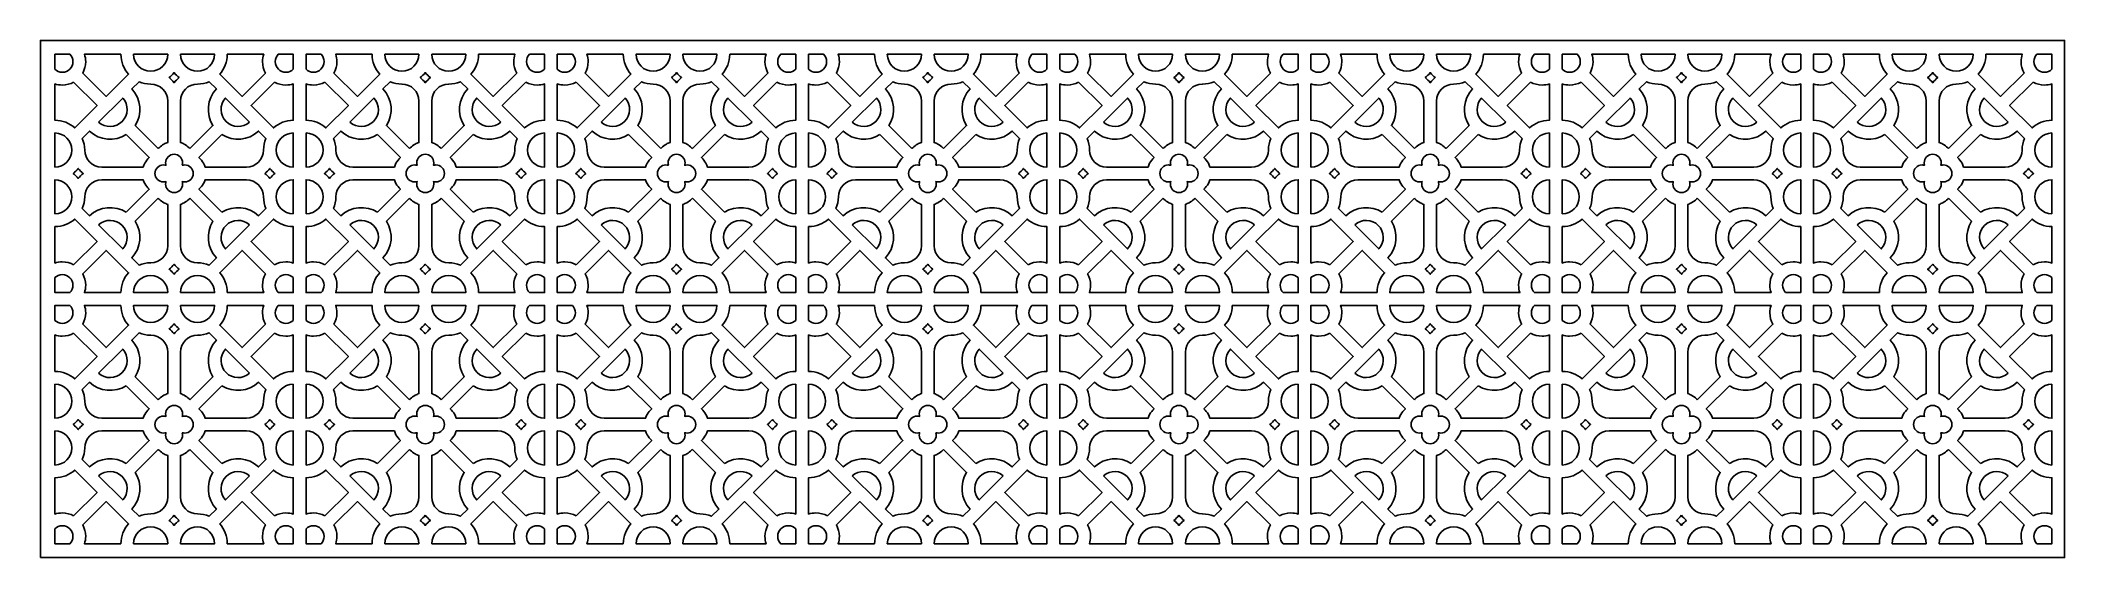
# Model space of a CAD drawing. Header units: centimetres. Extents: x -27 to -1.5, y 2.5 to 9.
import ezdxf

# ---------------------------------------------------------------- set-up
doc = ezdxf.new("R2010")
doc.units = ezdxf.units.CM
doc.header["$MEASUREMENT"] = 0
doc.layers.add('layer 1', color=7, linetype='Continuous')

msp = doc.modelspace()

# ---------------------------------------------------------------- linework, layer by layer
at = {"layer": 'layer 1', "color": 250}
for points, knots in [([(-26.99914, 2.48403), (-26.99914, 2.48403), (-26.99914, 9.00077), (-26.99914, 9.00077), (-26.99914, 9.00077), (-26.99914, 9.00077), (-1.49953, 9.00077), (-1.49953, 9.00077), (-1.49953, 9.00077), (-1.49953, 9.00077), (-1.49953, 2.48403), (-1.49953, 2.48403), (-1.49953, 2.48403), (-1.49953, 2.48403), (-26.99914, 2.48403), (-26.99914, 2.48403)], [0, 0, 0, 0, 0.2, 0.2, 0.2, 0.2, 0.4, 0.4, 0.4, 0.4, 0.6, 0.6, 0.6, 0.6, 1, 1, 1, 1]), ([(-26.81791, 8.63752), (-26.79377, 8.61421), (-26.76094, 8.59983), (-26.72487, 8.59983), (-26.72487, 8.59983), (-26.651, 8.59983), (-26.59076, 8.66008), (-26.59076, 8.73394), (-26.59076, 8.73394), (-26.59076, 8.77002), (-26.60513, 8.80284), (-26.62844, 8.82699), (-26.62844, 8.82699), (-26.62844, 8.82699), (-26.81791, 8.82699), (-26.81791, 8.82699), (-26.81791, 8.82699), (-26.81791, 8.82699), (-26.81791, 8.63752), (-26.81791, 8.63752)], [0, 0, 0, 0, 0.16666667, 0.16666667, 0.16666667, 0.16666667, 0.33333333, 0.33333333, 0.33333333, 0.33333333, 0.5, 0.5, 0.5, 0.5, 0.66666667, 0.66666667, 0.66666667, 0.66666667, 1, 1, 1, 1]), ([(-25.98641, 8.82699), (-25.98641, 8.82689), (-25.98641, 8.82679), (-25.98641, 8.82669), (-25.98641, 8.82669), (-25.98633, 8.73066), (-25.94988, 8.64288), (-25.89015, 8.5764), (-25.89015, 8.5764), (-25.89015, 8.5764), (-26.17184, 8.29471), (-26.17184, 8.29471), (-26.17184, 8.29471), (-26.17184, 8.29471), (-26.46735, 8.59022), (-26.46735, 8.59022), (-26.46735, 8.59022), (-26.44347, 8.63279), (-26.42982, 8.68182), (-26.42982, 8.73394), (-26.42982, 8.73394), (-26.42982, 8.76643), (-26.43513, 8.79772), (-26.44491, 8.82699), (-26.44491, 8.82699), (-26.44491, 8.82699), (-25.98641, 8.82699), (-25.98641, 8.82699)], [0, 0, 0, 0, 0.125, 0.125, 0.125, 0.125, 0.25, 0.25, 0.25, 0.25, 0.375, 0.375, 0.375, 0.375, 0.5, 0.5, 0.5, 0.5, 0.625, 0.625, 0.625, 0.625, 0.75, 0.75, 0.75, 0.75, 1, 1, 1, 1]), ([(-25.39632, 8.82699), (-25.39632, 8.82677), (-25.39632, 8.82654), (-25.39633, 8.82632), (-25.39633, 8.82632), (-25.39669, 8.70844), (-25.49294, 8.61241), (-25.6109, 8.61241), (-25.6109, 8.61241), (-25.72895, 8.61241), (-25.82525, 8.70859), (-25.82547, 8.82659), (-25.82547, 8.82659), (-25.82547, 8.82672), (-25.82548, 8.82686), (-25.82548, 8.82699), (-25.82548, 8.82699), (-25.82548, 8.82699), (-25.39632, 8.82699), (-25.39632, 8.82699)], [0, 0, 0, 0, 0.16666667, 0.16666667, 0.16666667, 0.16666667, 0.33333333, 0.33333333, 0.33333333, 0.33333333, 0.5, 0.5, 0.5, 0.5, 0.66666667, 0.66666667, 0.66666667, 0.66666667, 1, 1, 1, 1]), ([(-25.23539, 8.82699), (-25.23539, 8.82677), (-25.23538, 8.82654), (-25.23538, 8.82632), (-25.23538, 8.82632), (-25.23502, 8.70844), (-25.13877, 8.61241), (-25.02081, 8.61241), (-25.02081, 8.61241), (-24.90276, 8.61241), (-24.80645, 8.70859), (-24.80623, 8.82659), (-24.80623, 8.82659), (-24.80623, 8.82672), (-24.80623, 8.82686), (-24.80623, 8.82699), (-24.80623, 8.82699), (-24.80623, 8.82699), (-25.23539, 8.82699), (-25.23539, 8.82699)], [0, 0, 0, 0, 0.16666667, 0.16666667, 0.16666667, 0.16666667, 0.33333333, 0.33333333, 0.33333333, 0.33333333, 0.5, 0.5, 0.5, 0.5, 0.66666667, 0.66666667, 0.66666667, 0.66666667, 1, 1, 1, 1]), ([(-24.64529, 8.82699), (-24.64529, 8.82689), (-24.6453, 8.82679), (-24.6453, 8.82669), (-24.6453, 8.82669), (-24.64537, 8.73066), (-24.68182, 8.64288), (-24.74156, 8.5764), (-24.74156, 8.5764), (-24.74156, 8.5764), (-24.45987, 8.29471), (-24.45987, 8.29471), (-24.45987, 8.29471), (-24.45987, 8.29471), (-24.16436, 8.59022), (-24.16436, 8.59022), (-24.16436, 8.59022), (-24.18824, 8.63279), (-24.20189, 8.68182), (-24.20189, 8.73394), (-24.20189, 8.73394), (-24.20189, 8.76643), (-24.19657, 8.79772), (-24.1868, 8.82699), (-24.1868, 8.82699), (-24.1868, 8.82699), (-24.64529, 8.82699), (-24.64529, 8.82699)], [0, 0, 0, 0, 0.125, 0.125, 0.125, 0.125, 0.25, 0.25, 0.25, 0.25, 0.375, 0.375, 0.375, 0.375, 0.5, 0.5, 0.5, 0.5, 0.625, 0.625, 0.625, 0.625, 0.75, 0.75, 0.75, 0.75, 1, 1, 1, 1]), ([(-23.81379, 8.63752), (-23.83794, 8.61421), (-23.87076, 8.59983), (-23.90684, 8.59983), (-23.90684, 8.59983), (-23.98071, 8.59983), (-24.04095, 8.66008), (-24.04095, 8.73394), (-24.04095, 8.73394), (-24.04095, 8.77002), (-24.02657, 8.80284), (-24.00326, 8.82699), (-24.00326, 8.82699), (-24.00326, 8.82699), (-23.81379, 8.82699), (-23.81379, 8.82699), (-23.81379, 8.82699), (-23.81379, 8.82699), (-23.81379, 8.63752), (-23.81379, 8.63752)], [0, 0, 0, 0, 0.16666667, 0.16666667, 0.16666667, 0.16666667, 0.33333333, 0.33333333, 0.33333333, 0.33333333, 0.5, 0.5, 0.5, 0.5, 0.66666667, 0.66666667, 0.66666667, 0.66666667, 1, 1, 1, 1]), ([(-23.65286, 8.63752), (-23.62871, 8.61421), (-23.59589, 8.59983), (-23.55981, 8.59983), (-23.55981, 8.59983), (-23.48594, 8.59983), (-23.4257, 8.66008), (-23.4257, 8.73394), (-23.4257, 8.73394), (-23.4257, 8.77002), (-23.44008, 8.80284), (-23.46338, 8.82699), (-23.46338, 8.82699), (-23.46338, 8.82699), (-23.65286, 8.82699), (-23.65286, 8.82699), (-23.65286, 8.82699), (-23.65286, 8.82699), (-23.65286, 8.63752), (-23.65286, 8.63752)], [0, 0, 0, 0, 0.16666667, 0.16666667, 0.16666667, 0.16666667, 0.33333333, 0.33333333, 0.33333333, 0.33333333, 0.5, 0.5, 0.5, 0.5, 0.66666667, 0.66666667, 0.66666667, 0.66666667, 1, 1, 1, 1]), ([(-22.82136, 8.82699), (-22.82136, 8.82689), (-22.82135, 8.82679), (-22.82135, 8.82669), (-22.82135, 8.82669), (-22.82127, 8.73066), (-22.78482, 8.64288), (-22.72509, 8.5764), (-22.72509, 8.5764), (-22.72509, 8.5764), (-23.00678, 8.29471), (-23.00678, 8.29471), (-23.00678, 8.29471), (-23.00678, 8.29471), (-23.30229, 8.59022), (-23.30229, 8.59022), (-23.30229, 8.59022), (-23.27841, 8.63279), (-23.26476, 8.68182), (-23.26476, 8.73394), (-23.26476, 8.73394), (-23.26476, 8.76643), (-23.27008, 8.79772), (-23.27985, 8.82699), (-23.27985, 8.82699), (-23.27985, 8.82699), (-22.82136, 8.82699), (-22.82136, 8.82699)], [0, 0, 0, 0, 0.125, 0.125, 0.125, 0.125, 0.25, 0.25, 0.25, 0.25, 0.375, 0.375, 0.375, 0.375, 0.5, 0.5, 0.5, 0.5, 0.625, 0.625, 0.625, 0.625, 0.75, 0.75, 0.75, 0.75, 1, 1, 1, 1]), ([(-22.23126, 8.82699), (-22.23126, 8.82677), (-22.23127, 8.82654), (-22.23127, 8.82632), (-22.23127, 8.82632), (-22.23163, 8.70844), (-22.32788, 8.61241), (-22.44584, 8.61241), (-22.44584, 8.61241), (-22.56389, 8.61241), (-22.6602, 8.70859), (-22.66041, 8.82659), (-22.66041, 8.82659), (-22.66041, 8.82672), (-22.66042, 8.82686), (-22.66042, 8.82699), (-22.66042, 8.82699), (-22.66042, 8.82699), (-22.23126, 8.82699), (-22.23126, 8.82699)], [0, 0, 0, 0, 0.16666667, 0.16666667, 0.16666667, 0.16666667, 0.33333333, 0.33333333, 0.33333333, 0.33333333, 0.5, 0.5, 0.5, 0.5, 0.66666667, 0.66666667, 0.66666667, 0.66666667, 1, 1, 1, 1]), ([(-22.07033, 8.82699), (-22.07033, 8.82677), (-22.07032, 8.82654), (-22.07032, 8.82632), (-22.07032, 8.82632), (-22.06996, 8.70844), (-21.97371, 8.61241), (-21.85575, 8.61241), (-21.85575, 8.61241), (-21.7377, 8.61241), (-21.6414, 8.70859), (-21.64118, 8.82659), (-21.64118, 8.82659), (-21.64118, 8.82672), (-21.64117, 8.82686), (-21.64117, 8.82699), (-21.64117, 8.82699), (-21.64117, 8.82699), (-22.07033, 8.82699), (-22.07033, 8.82699)], [0, 0, 0, 0, 0.16666667, 0.16666667, 0.16666667, 0.16666667, 0.33333333, 0.33333333, 0.33333333, 0.33333333, 0.5, 0.5, 0.5, 0.5, 0.66666667, 0.66666667, 0.66666667, 0.66666667, 1, 1, 1, 1]), ([(-21.48024, 8.82699), (-21.48024, 8.82689), (-21.48024, 8.82679), (-21.48024, 8.82669), (-21.48024, 8.82669), (-21.48032, 8.73066), (-21.51677, 8.64288), (-21.5765, 8.5764), (-21.5765, 8.5764), (-21.5765, 8.5764), (-21.29481, 8.29471), (-21.29481, 8.29471), (-21.29481, 8.29471), (-21.29481, 8.29471), (-20.9993, 8.59022), (-20.9993, 8.59022), (-20.9993, 8.59022), (-21.02318, 8.63279), (-21.03683, 8.68182), (-21.03683, 8.73394), (-21.03683, 8.73394), (-21.03683, 8.76643), (-21.03152, 8.79772), (-21.02174, 8.82699), (-21.02174, 8.82699), (-21.02174, 8.82699), (-21.48024, 8.82699), (-21.48024, 8.82699)], [0, 0, 0, 0, 0.125, 0.125, 0.125, 0.125, 0.25, 0.25, 0.25, 0.25, 0.375, 0.375, 0.375, 0.375, 0.5, 0.5, 0.5, 0.5, 0.625, 0.625, 0.625, 0.625, 0.75, 0.75, 0.75, 0.75, 1, 1, 1, 1]), ([(-20.64873, 8.63752), (-20.67288, 8.61421), (-20.7057, 8.59983), (-20.74178, 8.59983), (-20.74178, 8.59983), (-20.81565, 8.59983), (-20.87589, 8.66008), (-20.87589, 8.73394), (-20.87589, 8.73394), (-20.87589, 8.77002), (-20.86152, 8.80284), (-20.83821, 8.82699), (-20.83821, 8.82699), (-20.83821, 8.82699), (-20.64873, 8.82699), (-20.64873, 8.82699), (-20.64873, 8.82699), (-20.64873, 8.82699), (-20.64873, 8.63752), (-20.64873, 8.63752)], [0, 0, 0, 0, 0.16666667, 0.16666667, 0.16666667, 0.16666667, 0.33333333, 0.33333333, 0.33333333, 0.33333333, 0.5, 0.5, 0.5, 0.5, 0.66666667, 0.66666667, 0.66666667, 0.66666667, 1, 1, 1, 1]), ([(-20.48781, 8.63752), (-20.46367, 8.61421), (-20.43084, 8.59983), (-20.39477, 8.59983), (-20.39477, 8.59983), (-20.3209, 8.59983), (-20.26065, 8.66008), (-20.26065, 8.73394), (-20.26065, 8.73394), (-20.26065, 8.77002), (-20.27503, 8.80284), (-20.29834, 8.82699), (-20.29834, 8.82699), (-20.29834, 8.82699), (-20.48781, 8.82699), (-20.48781, 8.82699), (-20.48781, 8.82699), (-20.48781, 8.82699), (-20.48781, 8.63752), (-20.48781, 8.63752)], [0, 0, 0, 0, 0.16666667, 0.16666667, 0.16666667, 0.16666667, 0.33333333, 0.33333333, 0.33333333, 0.33333333, 0.5, 0.5, 0.5, 0.5, 0.66666667, 0.66666667, 0.66666667, 0.66666667, 1, 1, 1, 1]), ([(-19.65631, 8.82699), (-19.65631, 8.82689), (-19.65631, 8.82679), (-19.65631, 8.82669), (-19.65631, 8.82669), (-19.65623, 8.73066), (-19.61978, 8.64288), (-19.56005, 8.5764), (-19.56005, 8.5764), (-19.56005, 8.5764), (-19.84174, 8.29471), (-19.84174, 8.29471), (-19.84174, 8.29471), (-19.84174, 8.29471), (-20.13725, 8.59022), (-20.13725, 8.59022), (-20.13725, 8.59022), (-20.11337, 8.63279), (-20.09972, 8.68182), (-20.09972, 8.73394), (-20.09972, 8.73394), (-20.09972, 8.76643), (-20.10503, 8.79772), (-20.11481, 8.82699), (-20.11481, 8.82699), (-20.11481, 8.82699), (-19.65631, 8.82699), (-19.65631, 8.82699)], [0, 0, 0, 0, 0.125, 0.125, 0.125, 0.125, 0.25, 0.25, 0.25, 0.25, 0.375, 0.375, 0.375, 0.375, 0.5, 0.5, 0.5, 0.5, 0.625, 0.625, 0.625, 0.625, 0.75, 0.75, 0.75, 0.75, 1, 1, 1, 1]), ([(-19.06622, 8.82699), (-19.06622, 8.82677), (-19.06622, 8.82654), (-19.06623, 8.82632), (-19.06623, 8.82632), (-19.06659, 8.70844), (-19.16284, 8.61241), (-19.2808, 8.61241), (-19.2808, 8.61241), (-19.39885, 8.61241), (-19.49515, 8.70859), (-19.49537, 8.82659), (-19.49537, 8.82659), (-19.49537, 8.82672), (-19.49538, 8.82686), (-19.49538, 8.82699), (-19.49538, 8.82699), (-19.49538, 8.82699), (-19.06622, 8.82699), (-19.06622, 8.82699)], [0, 0, 0, 0, 0.16666667, 0.16666667, 0.16666667, 0.16666667, 0.33333333, 0.33333333, 0.33333333, 0.33333333, 0.5, 0.5, 0.5, 0.5, 0.66666667, 0.66666667, 0.66666667, 0.66666667, 1, 1, 1, 1]), ([(-18.90529, 8.82699), (-18.90529, 8.82677), (-18.90528, 8.82654), (-18.90528, 8.82632), (-18.90528, 8.82632), (-18.90491, 8.70844), (-18.80867, 8.61241), (-18.69071, 8.61241), (-18.69071, 8.61241), (-18.57266, 8.61241), (-18.47635, 8.70859), (-18.47613, 8.82659), (-18.47613, 8.82659), (-18.47613, 8.82672), (-18.47613, 8.82686), (-18.47613, 8.82699), (-18.47613, 8.82699), (-18.47613, 8.82699), (-18.90529, 8.82699), (-18.90529, 8.82699)], [0, 0, 0, 0, 0.16666667, 0.16666667, 0.16666667, 0.16666667, 0.33333333, 0.33333333, 0.33333333, 0.33333333, 0.5, 0.5, 0.5, 0.5, 0.66666667, 0.66666667, 0.66666667, 0.66666667, 1, 1, 1, 1]), ([(-18.31519, 8.82699), (-18.31519, 8.82689), (-18.3152, 8.82679), (-18.3152, 8.82669), (-18.3152, 8.82669), (-18.31527, 8.73066), (-18.35172, 8.64288), (-18.41146, 8.5764), (-18.41146, 8.5764), (-18.41146, 8.5764), (-18.12977, 8.29471), (-18.12977, 8.29471), (-18.12977, 8.29471), (-18.12977, 8.29471), (-17.83426, 8.59022), (-17.83426, 8.59022), (-17.83426, 8.59022), (-17.85814, 8.63279), (-17.87179, 8.68182), (-17.87179, 8.73394), (-17.87179, 8.73394), (-17.87179, 8.76643), (-17.86647, 8.79772), (-17.8567, 8.82699), (-17.8567, 8.82699), (-17.8567, 8.82699), (-18.31519, 8.82699), (-18.31519, 8.82699)], [0, 0, 0, 0, 0.125, 0.125, 0.125, 0.125, 0.25, 0.25, 0.25, 0.25, 0.375, 0.375, 0.375, 0.375, 0.5, 0.5, 0.5, 0.5, 0.625, 0.625, 0.625, 0.625, 0.75, 0.75, 0.75, 0.75, 1, 1, 1, 1]), ([(-17.48369, 8.63752), (-17.50784, 8.61421), (-17.54066, 8.59983), (-17.57674, 8.59983), (-17.57674, 8.59983), (-17.6506, 8.59983), (-17.71085, 8.66008), (-17.71085, 8.73394), (-17.71085, 8.73394), (-17.71085, 8.77002), (-17.69647, 8.80284), (-17.67316, 8.82699), (-17.67316, 8.82699), (-17.67316, 8.82699), (-17.48369, 8.82699), (-17.48369, 8.82699), (-17.48369, 8.82699), (-17.48369, 8.82699), (-17.48369, 8.63752), (-17.48369, 8.63752)], [0, 0, 0, 0, 0.16666667, 0.16666667, 0.16666667, 0.16666667, 0.33333333, 0.33333333, 0.33333333, 0.33333333, 0.5, 0.5, 0.5, 0.5, 0.66666667, 0.66666667, 0.66666667, 0.66666667, 1, 1, 1, 1]), ([(-17.32276, 8.63752), (-17.29861, 8.61421), (-17.26579, 8.59983), (-17.22971, 8.59983), (-17.22971, 8.59983), (-17.15584, 8.59983), (-17.0956, 8.66008), (-17.0956, 8.73394), (-17.0956, 8.73394), (-17.0956, 8.77002), (-17.10998, 8.80284), (-17.13328, 8.82699), (-17.13328, 8.82699), (-17.13328, 8.82699), (-17.32276, 8.82699), (-17.32276, 8.82699), (-17.32276, 8.82699), (-17.32276, 8.82699), (-17.32276, 8.63752), (-17.32276, 8.63752)], [0, 0, 0, 0, 0.16666667, 0.16666667, 0.16666667, 0.16666667, 0.33333333, 0.33333333, 0.33333333, 0.33333333, 0.5, 0.5, 0.5, 0.5, 0.66666667, 0.66666667, 0.66666667, 0.66666667, 1, 1, 1, 1]), ([(-16.49126, 8.82699), (-16.49126, 8.82689), (-16.49125, 8.82679), (-16.49125, 8.82669), (-16.49125, 8.82669), (-16.49117, 8.73066), (-16.45472, 8.64288), (-16.39499, 8.5764), (-16.39499, 8.5764), (-16.39499, 8.5764), (-16.67668, 8.29471), (-16.67668, 8.29471), (-16.67668, 8.29471), (-16.67668, 8.29471), (-16.97219, 8.59022), (-16.97219, 8.59022), (-16.97219, 8.59022), (-16.94831, 8.63279), (-16.93466, 8.68182), (-16.93466, 8.73394), (-16.93466, 8.73394), (-16.93466, 8.76643), (-16.93998, 8.79772), (-16.94975, 8.82699), (-16.94975, 8.82699), (-16.94975, 8.82699), (-16.49126, 8.82699), (-16.49126, 8.82699)], [0, 0, 0, 0, 0.125, 0.125, 0.125, 0.125, 0.25, 0.25, 0.25, 0.25, 0.375, 0.375, 0.375, 0.375, 0.5, 0.5, 0.5, 0.5, 0.625, 0.625, 0.625, 0.625, 0.75, 0.75, 0.75, 0.75, 1, 1, 1, 1]), ([(-15.90116, 8.82699), (-15.90116, 8.82677), (-15.90117, 8.82654), (-15.90117, 8.82632), (-15.90117, 8.82632), (-15.90153, 8.70844), (-15.99778, 8.61241), (-16.11574, 8.61241), (-16.11574, 8.61241), (-16.23379, 8.61241), (-16.3301, 8.70859), (-16.33031, 8.82659), (-16.33031, 8.82659), (-16.33031, 8.82672), (-16.33032, 8.82686), (-16.33032, 8.82699), (-16.33032, 8.82699), (-16.33032, 8.82699), (-15.90116, 8.82699), (-15.90116, 8.82699)], [0, 0, 0, 0, 0.16666667, 0.16666667, 0.16666667, 0.16666667, 0.33333333, 0.33333333, 0.33333333, 0.33333333, 0.5, 0.5, 0.5, 0.5, 0.66666667, 0.66666667, 0.66666667, 0.66666667, 1, 1, 1, 1]), ([(-15.74023, 8.82699), (-15.74023, 8.82677), (-15.74022, 8.82654), (-15.74022, 8.82632), (-15.74022, 8.82632), (-15.73986, 8.70844), (-15.64361, 8.61241), (-15.52565, 8.61241), (-15.52565, 8.61241), (-15.4076, 8.61241), (-15.31129, 8.70859), (-15.31108, 8.82659), (-15.31108, 8.82659), (-15.31108, 8.82672), (-15.31107, 8.82686), (-15.31107, 8.82699), (-15.31107, 8.82699), (-15.31107, 8.82699), (-15.74023, 8.82699), (-15.74023, 8.82699)], [0, 0, 0, 0, 0.16666667, 0.16666667, 0.16666667, 0.16666667, 0.33333333, 0.33333333, 0.33333333, 0.33333333, 0.5, 0.5, 0.5, 0.5, 0.66666667, 0.66666667, 0.66666667, 0.66666667, 1, 1, 1, 1]), ([(-15.15014, 8.82699), (-15.15014, 8.82689), (-15.15014, 8.82679), (-15.15014, 8.82669), (-15.15014, 8.82669), (-15.15022, 8.73066), (-15.18667, 8.64288), (-15.2464, 8.5764), (-15.2464, 8.5764), (-15.2464, 8.5764), (-14.96471, 8.29471), (-14.96471, 8.29471), (-14.96471, 8.29471), (-14.96471, 8.29471), (-14.6692, 8.59022), (-14.6692, 8.59022), (-14.6692, 8.59022), (-14.69308, 8.63279), (-14.70673, 8.68182), (-14.70673, 8.73394), (-14.70673, 8.73394), (-14.70673, 8.76643), (-14.70142, 8.79772), (-14.69164, 8.82699), (-14.69164, 8.82699), (-14.69164, 8.82699), (-15.15014, 8.82699), (-15.15014, 8.82699)], [0, 0, 0, 0, 0.125, 0.125, 0.125, 0.125, 0.25, 0.25, 0.25, 0.25, 0.375, 0.375, 0.375, 0.375, 0.5, 0.5, 0.5, 0.5, 0.625, 0.625, 0.625, 0.625, 0.75, 0.75, 0.75, 0.75, 1, 1, 1, 1]), ([(-14.31863, 8.63752), (-14.34278, 8.61421), (-14.3756, 8.59983), (-14.41168, 8.59983), (-14.41168, 8.59983), (-14.48555, 8.59983), (-14.54579, 8.66008), (-14.54579, 8.73394), (-14.54579, 8.73394), (-14.54579, 8.77002), (-14.53141, 8.80284), (-14.50811, 8.82699), (-14.50811, 8.82699), (-14.50811, 8.82699), (-14.31863, 8.82699), (-14.31863, 8.82699), (-14.31863, 8.82699), (-14.31863, 8.82699), (-14.31863, 8.63752), (-14.31863, 8.63752)], [0, 0, 0, 0, 0.16666667, 0.16666667, 0.16666667, 0.16666667, 0.33333333, 0.33333333, 0.33333333, 0.33333333, 0.5, 0.5, 0.5, 0.5, 0.66666667, 0.66666667, 0.66666667, 0.66666667, 1, 1, 1, 1]), ([(-14.15771, 8.63752), (-14.13357, 8.61421), (-14.10074, 8.59983), (-14.06467, 8.59983), (-14.06467, 8.59983), (-13.9908, 8.59983), (-13.93055, 8.66008), (-13.93055, 8.73394), (-13.93055, 8.73394), (-13.93055, 8.77002), (-13.94493, 8.80284), (-13.96824, 8.82699), (-13.96824, 8.82699), (-13.96824, 8.82699), (-14.15771, 8.82699), (-14.15771, 8.82699), (-14.15771, 8.82699), (-14.15771, 8.82699), (-14.15771, 8.63752), (-14.15771, 8.63752)], [0, 0, 0, 0, 0.16666667, 0.16666667, 0.16666667, 0.16666667, 0.33333333, 0.33333333, 0.33333333, 0.33333333, 0.5, 0.5, 0.5, 0.5, 0.66666667, 0.66666667, 0.66666667, 0.66666667, 1, 1, 1, 1]), ([(-13.32621, 8.82699), (-13.32621, 8.82689), (-13.32621, 8.82679), (-13.32621, 8.82669), (-13.32621, 8.82669), (-13.32613, 8.73066), (-13.28968, 8.64288), (-13.22995, 8.5764), (-13.22995, 8.5764), (-13.22995, 8.5764), (-13.51164, 8.29471), (-13.51164, 8.29471), (-13.51164, 8.29471), (-13.51164, 8.29471), (-13.80715, 8.59022), (-13.80715, 8.59022), (-13.80715, 8.59022), (-13.78327, 8.63279), (-13.76962, 8.68182), (-13.76962, 8.73394), (-13.76962, 8.73394), (-13.76962, 8.76643), (-13.77493, 8.79772), (-13.78471, 8.82699), (-13.78471, 8.82699), (-13.78471, 8.82699), (-13.32621, 8.82699), (-13.32621, 8.82699)], [0, 0, 0, 0, 0.125, 0.125, 0.125, 0.125, 0.25, 0.25, 0.25, 0.25, 0.375, 0.375, 0.375, 0.375, 0.5, 0.5, 0.5, 0.5, 0.625, 0.625, 0.625, 0.625, 0.75, 0.75, 0.75, 0.75, 1, 1, 1, 1]), ([(-12.73612, 8.82699), (-12.73612, 8.82677), (-12.73612, 8.82654), (-12.73613, 8.82632), (-12.73613, 8.82632), (-12.73649, 8.70844), (-12.83274, 8.61241), (-12.9507, 8.61241), (-12.9507, 8.61241), (-13.06875, 8.61241), (-13.16505, 8.70859), (-13.16527, 8.82659), (-13.16527, 8.82659), (-13.16527, 8.82672), (-13.16528, 8.82686), (-13.16528, 8.82699), (-13.16528, 8.82699), (-13.16528, 8.82699), (-12.73612, 8.82699), (-12.73612, 8.82699)], [0, 0, 0, 0, 0.16666667, 0.16666667, 0.16666667, 0.16666667, 0.33333333, 0.33333333, 0.33333333, 0.33333333, 0.5, 0.5, 0.5, 0.5, 0.66666667, 0.66666667, 0.66666667, 0.66666667, 1, 1, 1, 1]), ([(-12.57519, 8.82699), (-12.57519, 8.82677), (-12.57518, 8.82654), (-12.57518, 8.82632), (-12.57518, 8.82632), (-12.57481, 8.70844), (-12.47857, 8.61241), (-12.36061, 8.61241), (-12.36061, 8.61241), (-12.24256, 8.61241), (-12.14625, 8.70859), (-12.14603, 8.82659), (-12.14603, 8.82659), (-12.14603, 8.82672), (-12.14603, 8.82686), (-12.14603, 8.82699), (-12.14603, 8.82699), (-12.14603, 8.82699), (-12.57519, 8.82699), (-12.57519, 8.82699)], [0, 0, 0, 0, 0.16666667, 0.16666667, 0.16666667, 0.16666667, 0.33333333, 0.33333333, 0.33333333, 0.33333333, 0.5, 0.5, 0.5, 0.5, 0.66666667, 0.66666667, 0.66666667, 0.66666667, 1, 1, 1, 1]), ([(-11.98509, 8.82699), (-11.98509, 8.82689), (-11.9851, 8.82679), (-11.9851, 8.82669), (-11.9851, 8.82669), (-11.98517, 8.73066), (-12.02162, 8.64288), (-12.08135, 8.5764), (-12.08135, 8.5764), (-12.08135, 8.5764), (-11.79967, 8.29471), (-11.79967, 8.29471), (-11.79967, 8.29471), (-11.79967, 8.29471), (-11.50415, 8.59022), (-11.50415, 8.59022), (-11.50415, 8.59022), (-11.52804, 8.63279), (-11.54169, 8.68182), (-11.54169, 8.73394), (-11.54169, 8.73394), (-11.54169, 8.76643), (-11.53637, 8.79772), (-11.5266, 8.82699), (-11.5266, 8.82699), (-11.5266, 8.82699), (-11.98509, 8.82699), (-11.98509, 8.82699)], [0, 0, 0, 0, 0.125, 0.125, 0.125, 0.125, 0.25, 0.25, 0.25, 0.25, 0.375, 0.375, 0.375, 0.375, 0.5, 0.5, 0.5, 0.5, 0.625, 0.625, 0.625, 0.625, 0.75, 0.75, 0.75, 0.75, 1, 1, 1, 1]), ([(-11.15359, 8.63752), (-11.17774, 8.61421), (-11.21056, 8.59983), (-11.24664, 8.59983), (-11.24664, 8.59983), (-11.3205, 8.59983), (-11.38075, 8.66008), (-11.38075, 8.73394), (-11.38075, 8.73394), (-11.38075, 8.77002), (-11.36637, 8.80284), (-11.34306, 8.82699), (-11.34306, 8.82699), (-11.34306, 8.82699), (-11.15359, 8.82699), (-11.15359, 8.82699), (-11.15359, 8.82699), (-11.15359, 8.82699), (-11.15359, 8.63752), (-11.15359, 8.63752)], [0, 0, 0, 0, 0.16666667, 0.16666667, 0.16666667, 0.16666667, 0.33333333, 0.33333333, 0.33333333, 0.33333333, 0.5, 0.5, 0.5, 0.5, 0.66666667, 0.66666667, 0.66666667, 0.66666667, 1, 1, 1, 1]), ([(-10.99266, 8.63752), (-10.96851, 8.61421), (-10.93569, 8.59983), (-10.89961, 8.59983), (-10.89961, 8.59983), (-10.82574, 8.59983), (-10.7655, 8.66008), (-10.7655, 8.73394), (-10.7655, 8.73394), (-10.7655, 8.77002), (-10.77987, 8.80284), (-10.80318, 8.82699), (-10.80318, 8.82699), (-10.80318, 8.82699), (-10.99266, 8.82699), (-10.99266, 8.82699), (-10.99266, 8.82699), (-10.99266, 8.82699), (-10.99266, 8.63752), (-10.99266, 8.63752)], [0, 0, 0, 0, 0.16666667, 0.16666667, 0.16666667, 0.16666667, 0.33333333, 0.33333333, 0.33333333, 0.33333333, 0.5, 0.5, 0.5, 0.5, 0.66666667, 0.66666667, 0.66666667, 0.66666667, 1, 1, 1, 1]), ([(-10.16116, 8.82699), (-10.16116, 8.82689), (-10.16115, 8.82679), (-10.16115, 8.82669), (-10.16115, 8.82669), (-10.16107, 8.73066), (-10.12462, 8.64288), (-10.06489, 8.5764), (-10.06489, 8.5764), (-10.06489, 8.5764), (-10.34658, 8.29471), (-10.34658, 8.29471), (-10.34658, 8.29471), (-10.34658, 8.29471), (-10.64209, 8.59022), (-10.64209, 8.59022), (-10.64209, 8.59022), (-10.61821, 8.63279), (-10.60456, 8.68182), (-10.60456, 8.73394), (-10.60456, 8.73394), (-10.60456, 8.76643), (-10.60987, 8.79772), (-10.61965, 8.82699), (-10.61965, 8.82699), (-10.61965, 8.82699), (-10.16116, 8.82699), (-10.16116, 8.82699)], [0, 0, 0, 0, 0.125, 0.125, 0.125, 0.125, 0.25, 0.25, 0.25, 0.25, 0.375, 0.375, 0.375, 0.375, 0.5, 0.5, 0.5, 0.5, 0.625, 0.625, 0.625, 0.625, 0.75, 0.75, 0.75, 0.75, 1, 1, 1, 1]), ([(-9.57106, 8.82699), (-9.57106, 8.82677), (-9.57107, 8.82654), (-9.57107, 8.82632), (-9.57107, 8.82632), (-9.57143, 8.70844), (-9.66768, 8.61241), (-9.78564, 8.61241), (-9.78564, 8.61241), (-9.90369, 8.61241), (-10, 8.70859), (-10.00021, 8.82659), (-10.00021, 8.82659), (-10.00021, 8.82672), (-10.00022, 8.82686), (-10.00022, 8.82699), (-10.00022, 8.82699), (-10.00022, 8.82699), (-9.57106, 8.82699), (-9.57106, 8.82699)], [0, 0, 0, 0, 0.16666667, 0.16666667, 0.16666667, 0.16666667, 0.33333333, 0.33333333, 0.33333333, 0.33333333, 0.5, 0.5, 0.5, 0.5, 0.66666667, 0.66666667, 0.66666667, 0.66666667, 1, 1, 1, 1]), ([(-9.41013, 8.82699), (-9.41013, 8.82677), (-9.41012, 8.82654), (-9.41012, 8.82632), (-9.41012, 8.82632), (-9.40976, 8.70844), (-9.31351, 8.61241), (-9.19555, 8.61241), (-9.19555, 8.61241), (-9.0775, 8.61241), (-8.98119, 8.70859), (-8.98098, 8.82659), (-8.98098, 8.82659), (-8.98098, 8.82672), (-8.98097, 8.82686), (-8.98097, 8.82699), (-8.98097, 8.82699), (-8.98097, 8.82699), (-9.41013, 8.82699), (-9.41013, 8.82699)], [0, 0, 0, 0, 0.16666667, 0.16666667, 0.16666667, 0.16666667, 0.33333333, 0.33333333, 0.33333333, 0.33333333, 0.5, 0.5, 0.5, 0.5, 0.66666667, 0.66666667, 0.66666667, 0.66666667, 1, 1, 1, 1]), ([(-8.82004, 8.82699), (-8.82004, 8.82689), (-8.82004, 8.82679), (-8.82004, 8.82669), (-8.82004, 8.82669), (-8.82012, 8.73066), (-8.85657, 8.64288), (-8.9163, 8.5764), (-8.9163, 8.5764), (-8.9163, 8.5764), (-8.63461, 8.29471), (-8.63461, 8.29471), (-8.63461, 8.29471), (-8.63461, 8.29471), (-8.3391, 8.59022), (-8.3391, 8.59022), (-8.3391, 8.59022), (-8.36298, 8.63279), (-8.37663, 8.68182), (-8.37663, 8.73394), (-8.37663, 8.73394), (-8.37663, 8.76643), (-8.37132, 8.79772), (-8.36154, 8.82699), (-8.36154, 8.82699), (-8.36154, 8.82699), (-8.82004, 8.82699), (-8.82004, 8.82699)], [0, 0, 0, 0, 0.125, 0.125, 0.125, 0.125, 0.25, 0.25, 0.25, 0.25, 0.375, 0.375, 0.375, 0.375, 0.5, 0.5, 0.5, 0.5, 0.625, 0.625, 0.625, 0.625, 0.75, 0.75, 0.75, 0.75, 1, 1, 1, 1]), ([(-7.98853, 8.63752), (-8.01268, 8.61421), (-8.0455, 8.59983), (-8.08158, 8.59983), (-8.08158, 8.59983), (-8.15545, 8.59983), (-8.21569, 8.66008), (-8.21569, 8.73394), (-8.21569, 8.73394), (-8.21569, 8.77002), (-8.20131, 8.80284), (-8.17801, 8.82699), (-8.17801, 8.82699), (-8.17801, 8.82699), (-7.98853, 8.82699), (-7.98853, 8.82699), (-7.98853, 8.82699), (-7.98853, 8.82699), (-7.98853, 8.63752), (-7.98853, 8.63752)], [0, 0, 0, 0, 0.16666667, 0.16666667, 0.16666667, 0.16666667, 0.33333333, 0.33333333, 0.33333333, 0.33333333, 0.5, 0.5, 0.5, 0.5, 0.66666667, 0.66666667, 0.66666667, 0.66666667, 1, 1, 1, 1]), ([(-7.82761, 8.63752), (-7.80347, 8.61421), (-7.77064, 8.59983), (-7.73457, 8.59983), (-7.73457, 8.59983), (-7.6607, 8.59983), (-7.60045, 8.66008), (-7.60045, 8.73394), (-7.60045, 8.73394), (-7.60045, 8.77002), (-7.61483, 8.80284), (-7.63814, 8.82699), (-7.63814, 8.82699), (-7.63814, 8.82699), (-7.82761, 8.82699), (-7.82761, 8.82699), (-7.82761, 8.82699), (-7.82761, 8.82699), (-7.82761, 8.63752), (-7.82761, 8.63752)], [0, 0, 0, 0, 0.16666667, 0.16666667, 0.16666667, 0.16666667, 0.33333333, 0.33333333, 0.33333333, 0.33333333, 0.5, 0.5, 0.5, 0.5, 0.66666667, 0.66666667, 0.66666667, 0.66666667, 1, 1, 1, 1]), ([(-6.99611, 8.82699), (-6.99611, 8.82689), (-6.99611, 8.82679), (-6.99611, 8.82669), (-6.99611, 8.82669), (-6.99603, 8.73066), (-6.95958, 8.64288), (-6.89985, 8.5764), (-6.89985, 8.5764), (-6.89985, 8.5764), (-7.18154, 8.29471), (-7.18154, 8.29471), (-7.18154, 8.29471), (-7.18154, 8.29471), (-7.47705, 8.59022), (-7.47705, 8.59022), (-7.47705, 8.59022), (-7.45316, 8.63279), (-7.43952, 8.68182), (-7.43952, 8.73394), (-7.43952, 8.73394), (-7.43952, 8.76643), (-7.44483, 8.79772), (-7.45461, 8.82699), (-7.45461, 8.82699), (-7.45461, 8.82699), (-6.99611, 8.82699), (-6.99611, 8.82699)], [0, 0, 0, 0, 0.125, 0.125, 0.125, 0.125, 0.25, 0.25, 0.25, 0.25, 0.375, 0.375, 0.375, 0.375, 0.5, 0.5, 0.5, 0.5, 0.625, 0.625, 0.625, 0.625, 0.75, 0.75, 0.75, 0.75, 1, 1, 1, 1]), ([(-6.40602, 8.82699), (-6.40602, 8.82677), (-6.40602, 8.82654), (-6.40602, 8.82632), (-6.40602, 8.82632), (-6.40639, 8.70844), (-6.50263, 8.61241), (-6.6206, 8.61241), (-6.6206, 8.61241), (-6.73865, 8.61241), (-6.83495, 8.70859), (-6.83517, 8.82659), (-6.83517, 8.82659), (-6.83517, 8.82672), (-6.83518, 8.82686), (-6.83518, 8.82699), (-6.83518, 8.82699), (-6.83518, 8.82699), (-6.40602, 8.82699), (-6.40602, 8.82699)], [0, 0, 0, 0, 0.16666667, 0.16666667, 0.16666667, 0.16666667, 0.33333333, 0.33333333, 0.33333333, 0.33333333, 0.5, 0.5, 0.5, 0.5, 0.66666667, 0.66666667, 0.66666667, 0.66666667, 1, 1, 1, 1]), ([(-6.24509, 8.82699), (-6.24509, 8.82677), (-6.24508, 8.82654), (-6.24508, 8.82632), (-6.24508, 8.82632), (-6.24471, 8.70844), (-6.14847, 8.61241), (-6.03051, 8.61241), (-6.03051, 8.61241), (-5.91245, 8.61241), (-5.81615, 8.70859), (-5.81593, 8.82659), (-5.81593, 8.82659), (-5.81593, 8.82672), (-5.81593, 8.82686), (-5.81593, 8.82699), (-5.81593, 8.82699), (-5.81593, 8.82699), (-6.24509, 8.82699), (-6.24509, 8.82699)], [0, 0, 0, 0, 0.16666667, 0.16666667, 0.16666667, 0.16666667, 0.33333333, 0.33333333, 0.33333333, 0.33333333, 0.5, 0.5, 0.5, 0.5, 0.66666667, 0.66666667, 0.66666667, 0.66666667, 1, 1, 1, 1]), ([(-5.65499, 8.82699), (-5.65499, 8.82689), (-5.655, 8.82679), (-5.655, 8.82669), (-5.655, 8.82669), (-5.65507, 8.73066), (-5.69152, 8.64288), (-5.75125, 8.5764), (-5.75125, 8.5764), (-5.75125, 8.5764), (-5.46957, 8.29471), (-5.46957, 8.29471), (-5.46957, 8.29471), (-5.46957, 8.29471), (-5.17405, 8.59022), (-5.17405, 8.59022), (-5.17405, 8.59022), (-5.19794, 8.63279), (-5.21158, 8.68182), (-5.21158, 8.73394), (-5.21158, 8.73394), (-5.21158, 8.76643), (-5.20627, 8.79772), (-5.1965, 8.82699), (-5.1965, 8.82699), (-5.1965, 8.82699), (-5.65499, 8.82699), (-5.65499, 8.82699)], [0, 0, 0, 0, 0.125, 0.125, 0.125, 0.125, 0.25, 0.25, 0.25, 0.25, 0.375, 0.375, 0.375, 0.375, 0.5, 0.5, 0.5, 0.5, 0.625, 0.625, 0.625, 0.625, 0.75, 0.75, 0.75, 0.75, 1, 1, 1, 1]), ([(-4.82349, 8.63752), (-4.84764, 8.61421), (-4.88046, 8.59983), (-4.91654, 8.59983), (-4.91654, 8.59983), (-4.9904, 8.59983), (-5.05065, 8.66008), (-5.05065, 8.73394), (-5.05065, 8.73394), (-5.05065, 8.77002), (-5.03627, 8.80284), (-5.01296, 8.82699), (-5.01296, 8.82699), (-5.01296, 8.82699), (-4.82349, 8.82699), (-4.82349, 8.82699), (-4.82349, 8.82699), (-4.82349, 8.82699), (-4.82349, 8.63752), (-4.82349, 8.63752)], [0, 0, 0, 0, 0.16666667, 0.16666667, 0.16666667, 0.16666667, 0.33333333, 0.33333333, 0.33333333, 0.33333333, 0.5, 0.5, 0.5, 0.5, 0.66666667, 0.66666667, 0.66666667, 0.66666667, 1, 1, 1, 1]), ([(-4.66256, 8.63752), (-4.63841, 8.61421), (-4.60559, 8.59983), (-4.56951, 8.59983), (-4.56951, 8.59983), (-4.49564, 8.59983), (-4.4354, 8.66008), (-4.4354, 8.73394), (-4.4354, 8.73394), (-4.4354, 8.77002), (-4.44977, 8.80284), (-4.47308, 8.82699), (-4.47308, 8.82699), (-4.47308, 8.82699), (-4.66256, 8.82699), (-4.66256, 8.82699), (-4.66256, 8.82699), (-4.66256, 8.82699), (-4.66256, 8.63752), (-4.66256, 8.63752)], [0, 0, 0, 0, 0.16666667, 0.16666667, 0.16666667, 0.16666667, 0.33333333, 0.33333333, 0.33333333, 0.33333333, 0.5, 0.5, 0.5, 0.5, 0.66666667, 0.66666667, 0.66666667, 0.66666667, 1, 1, 1, 1]), ([(-3.83105, 8.82699), (-3.83105, 8.82689), (-3.83105, 8.82679), (-3.83105, 8.82669), (-3.83105, 8.82669), (-3.83097, 8.73066), (-3.79452, 8.64288), (-3.73479, 8.5764), (-3.73479, 8.5764), (-3.73479, 8.5764), (-4.01648, 8.29471), (-4.01648, 8.29471), (-4.01648, 8.29471), (-4.01648, 8.29471), (-4.31199, 8.59022), (-4.31199, 8.59022), (-4.31199, 8.59022), (-4.28811, 8.63279), (-4.27446, 8.68182), (-4.27446, 8.73394), (-4.27446, 8.73394), (-4.27446, 8.76643), (-4.27977, 8.79772), (-4.28955, 8.82699), (-4.28955, 8.82699), (-4.28955, 8.82699), (-3.83105, 8.82699), (-3.83105, 8.82699)], [0, 0, 0, 0, 0.125, 0.125, 0.125, 0.125, 0.25, 0.25, 0.25, 0.25, 0.375, 0.375, 0.375, 0.375, 0.5, 0.5, 0.5, 0.5, 0.625, 0.625, 0.625, 0.625, 0.75, 0.75, 0.75, 0.75, 1, 1, 1, 1]), ([(-3.24096, 8.82699), (-3.24096, 8.82677), (-3.24097, 8.82654), (-3.24097, 8.82632), (-3.24097, 8.82632), (-3.24133, 8.70844), (-3.33758, 8.61241), (-3.45554, 8.61241), (-3.45554, 8.61241), (-3.57359, 8.61241), (-3.6699, 8.70859), (-3.67011, 8.82659), (-3.67011, 8.82659), (-3.67011, 8.82672), (-3.67012, 8.82686), (-3.67012, 8.82699), (-3.67012, 8.82699), (-3.67012, 8.82699), (-3.24096, 8.82699), (-3.24096, 8.82699)], [0, 0, 0, 0, 0.16666667, 0.16666667, 0.16666667, 0.16666667, 0.33333333, 0.33333333, 0.33333333, 0.33333333, 0.5, 0.5, 0.5, 0.5, 0.66666667, 0.66666667, 0.66666667, 0.66666667, 1, 1, 1, 1]), ([(-3.08003, 8.82699), (-3.08003, 8.82677), (-3.08002, 8.82654), (-3.08002, 8.82632), (-3.08002, 8.82632), (-3.07966, 8.70844), (-2.98341, 8.61241), (-2.86545, 8.61241), (-2.86545, 8.61241), (-2.7474, 8.61241), (-2.65109, 8.70859), (-2.65087, 8.82659), (-2.65087, 8.82659), (-2.65087, 8.82672), (-2.65087, 8.82686), (-2.65087, 8.82699), (-2.65087, 8.82699), (-2.65087, 8.82699), (-3.08003, 8.82699), (-3.08003, 8.82699)], [0, 0, 0, 0, 0.16666667, 0.16666667, 0.16666667, 0.16666667, 0.33333333, 0.33333333, 0.33333333, 0.33333333, 0.5, 0.5, 0.5, 0.5, 0.66666667, 0.66666667, 0.66666667, 0.66666667, 1, 1, 1, 1]), ([(-2.48993, 8.82699), (-2.48993, 8.82689), (-2.48994, 8.82679), (-2.48994, 8.82669), (-2.48994, 8.82669), (-2.49002, 8.73066), (-2.52647, 8.64288), (-2.5862, 8.5764), (-2.5862, 8.5764), (-2.5862, 8.5764), (-2.30451, 8.29471), (-2.30451, 8.29471), (-2.30451, 8.29471), (-2.30451, 8.29471), (-2.009, 8.59022), (-2.009, 8.59022), (-2.009, 8.59022), (-2.03288, 8.63279), (-2.04653, 8.68182), (-2.04653, 8.73394), (-2.04653, 8.73394), (-2.04653, 8.76643), (-2.04122, 8.79772), (-2.03144, 8.82699), (-2.03144, 8.82699), (-2.03144, 8.82699), (-2.48993, 8.82699), (-2.48993, 8.82699)], [0, 0, 0, 0, 0.125, 0.125, 0.125, 0.125, 0.25, 0.25, 0.25, 0.25, 0.375, 0.375, 0.375, 0.375, 0.5, 0.5, 0.5, 0.5, 0.625, 0.625, 0.625, 0.625, 0.75, 0.75, 0.75, 0.75, 1, 1, 1, 1]), ([(-1.65843, 8.63752), (-1.68258, 8.61421), (-1.7154, 8.59983), (-1.75148, 8.59983), (-1.75148, 8.59983), (-1.82535, 8.59983), (-1.88559, 8.66008), (-1.88559, 8.73394), (-1.88559, 8.73394), (-1.88559, 8.77002), (-1.87121, 8.80284), (-1.8479, 8.82699), (-1.8479, 8.82699), (-1.8479, 8.82699), (-1.65843, 8.82699), (-1.65843, 8.82699), (-1.65843, 8.82699), (-1.65843, 8.82699), (-1.65843, 8.63752), (-1.65843, 8.63752)], [0, 0, 0, 0, 0.16666667, 0.16666667, 0.16666667, 0.16666667, 0.33333333, 0.33333333, 0.33333333, 0.33333333, 0.5, 0.5, 0.5, 0.5, 0.66666667, 0.66666667, 0.66666667, 0.66666667, 1, 1, 1, 1]), ([(-26.58115, 8.47643), (-26.58115, 8.47643), (-26.28564, 8.18091), (-26.28564, 8.18091), (-26.28564, 8.18091), (-26.28564, 8.18091), (-26.56733, 7.89922), (-26.56733, 7.89922), (-26.56733, 7.89922), (-26.6337, 7.95885), (-26.7213, 7.99528), (-26.81714, 7.99548), (-26.81714, 7.99548), (-26.8174, 7.99548), (-26.81766, 7.99549), (-26.81791, 7.99549), (-26.81791, 7.99549), (-26.81791, 7.99549), (-26.81791, 8.45398), (-26.81791, 8.45398), (-26.81791, 8.45398), (-26.78864, 8.44421), (-26.75736, 8.43889), (-26.72487, 8.43889), (-26.72487, 8.43889), (-26.67275, 8.43889), (-26.62372, 8.45254), (-26.58115, 8.47643)], [0, 0, 0, 0, 0.125, 0.125, 0.125, 0.125, 0.25, 0.25, 0.25, 0.25, 0.375, 0.375, 0.375, 0.375, 0.5, 0.5, 0.5, 0.5, 0.625, 0.625, 0.625, 0.625, 0.75, 0.75, 0.75, 0.75, 1, 1, 1, 1]), ([(-25.51522, 7.63809), (-25.51522, 7.63809), (-25.80547, 7.92835), (-25.80547, 7.92835), (-25.80547, 7.92835), (-25.71424, 8.07098), (-25.7289, 8.2626), (-25.8495, 8.38946), (-25.8495, 8.38946), (-25.8495, 8.38946), (-25.75757, 8.48139), (-25.75757, 8.48139), (-25.75757, 8.48139), (-25.71247, 8.46214), (-25.66289, 8.45147), (-25.6109, 8.45147), (-25.6109, 8.45147), (-25.6109, 8.45147), (-25.6109, 8.45147), (-25.6109, 8.45147), (-25.6109, 8.45147), (-25.6109, 8.45147), (-25.6109, 8.45147), (-25.6109, 8.45147), (-25.6109, 8.45147), (-25.49271, 8.45147), (-25.39632, 8.35508), (-25.39632, 8.23689), (-25.39632, 8.23689), (-25.39632, 8.23689), (-25.39632, 7.71454), (-25.39632, 7.71454), (-25.39632, 7.71454), (-25.41229, 7.7095), (-25.42783, 7.70301), (-25.44389, 7.69477), (-25.44389, 7.69477), (-25.46699, 7.68146), (-25.4862, 7.66712), (-25.50549, 7.6487), (-25.50549, 7.6487), (-25.50886, 7.64517), (-25.5121, 7.64164), (-25.51522, 7.63809)], [0, 0, 0, 0, 0.08333333, 0.08333333, 0.08333333, 0.08333333, 0.16666667, 0.16666667, 0.16666667, 0.16666667, 0.25, 0.25, 0.25, 0.25, 0.33333333, 0.33333333, 0.33333333, 0.33333333, 0.41666667, 0.41666667, 0.41666667, 0.41666667, 0.5, 0.5, 0.5, 0.5, 0.58333333, 0.58333333, 0.58333333, 0.58333333, 0.66666667, 0.66666667, 0.66666667, 0.66666667, 0.75, 0.75, 0.75, 0.75, 0.83333333, 0.83333333, 0.83333333, 0.83333333, 1, 1, 1, 1]), ([(-25.31585, 8.46872), (-25.31585, 8.46872), (-25.31585, 8.46872), (-25.31585, 8.46872), (-25.31585, 8.46872), (-25.31585, 8.46872), (-25.31585, 8.46872), (-25.31585, 8.46872), (-25.31585, 8.46872), (-25.31585, 8.46872), (-25.31585, 8.46873), (-25.31585, 8.46873), (-25.31585, 8.46873), (-25.29735, 8.4922), (-25.27613, 8.51344), (-25.25265, 8.53194), (-25.25265, 8.53194), (-25.27613, 8.55044), (-25.29735, 8.57168), (-25.31585, 8.59516), (-25.31585, 8.59516), (-25.31585, 8.59516), (-25.31585, 8.59516), (-25.31585, 8.59516), (-25.31585, 8.59516), (-25.31585, 8.59516), (-25.31585, 8.59516), (-25.31585, 8.59516), (-25.31585, 8.59516), (-25.31585, 8.59516), (-25.31585, 8.59516), (-25.31585, 8.59516), (-25.31585, 8.59516), (-25.31585, 8.59516), (-25.31585, 8.59516), (-25.31585, 8.59516), (-25.31585, 8.59516), (-25.33435, 8.57168), (-25.35558, 8.55044), (-25.37906, 8.53194), (-25.37906, 8.53194), (-25.35558, 8.51344), (-25.33435, 8.4922), (-25.31585, 8.46873), (-25.31585, 8.46873), (-25.31585, 8.46873), (-25.31585, 8.46872), (-25.31585, 8.46872)], [0, 0, 0, 0, 0.07692308, 0.07692308, 0.07692308, 0.07692308, 0.15384615, 0.15384615, 0.15384615, 0.15384615, 0.23076923, 0.23076923, 0.23076923, 0.23076923, 0.30769231, 0.30769231, 0.30769231, 0.30769231, 0.38461538, 0.38461538, 0.38461538, 0.38461538, 0.46153846, 0.46153846, 0.46153846, 0.46153846, 0.53846154, 0.53846154, 0.53846154, 0.53846154, 0.61538462, 0.61538462, 0.61538462, 0.61538462, 0.69230769, 0.69230769, 0.69230769, 0.69230769, 0.76923077, 0.76923077, 0.76923077, 0.76923077, 0.84615385, 0.84615385, 0.84615385, 0.84615385, 1, 1, 1, 1]), ([(-25.11649, 7.63809), (-25.11649, 7.63809), (-24.82623, 7.92835), (-24.82623, 7.92835), (-24.82623, 7.92835), (-24.91746, 8.07098), (-24.9028, 8.2626), (-24.78221, 8.38946), (-24.78221, 8.38946), (-24.78221, 8.38946), (-24.87414, 8.48139), (-24.87414, 8.48139), (-24.87414, 8.48139), (-24.91923, 8.46214), (-24.96882, 8.45147), (-25.02081, 8.45147), (-25.02081, 8.45147), (-25.02081, 8.45147), (-25.02081, 8.45147), (-25.02081, 8.45147), (-25.02081, 8.45147), (-25.02081, 8.45147), (-25.02081, 8.45147), (-25.02081, 8.45147), (-25.02081, 8.45147), (-25.139, 8.45147), (-25.23539, 8.35508), (-25.23539, 8.23689), (-25.23539, 8.23689), (-25.23539, 8.23689), (-25.23539, 7.71454), (-25.23539, 7.71454), (-25.23539, 7.71454), (-25.21942, 7.7095), (-25.20388, 7.70301), (-25.18782, 7.69477), (-25.18782, 7.69477), (-25.16472, 7.68146), (-25.14551, 7.66712), (-25.12622, 7.6487), (-25.12622, 7.6487), (-25.12285, 7.64517), (-25.11961, 7.64164), (-25.11649, 7.63809)], [0, 0, 0, 0, 0.08333333, 0.08333333, 0.08333333, 0.08333333, 0.16666667, 0.16666667, 0.16666667, 0.16666667, 0.25, 0.25, 0.25, 0.25, 0.33333333, 0.33333333, 0.33333333, 0.33333333, 0.41666667, 0.41666667, 0.41666667, 0.41666667, 0.5, 0.5, 0.5, 0.5, 0.58333333, 0.58333333, 0.58333333, 0.58333333, 0.66666667, 0.66666667, 0.66666667, 0.66666667, 0.75, 0.75, 0.75, 0.75, 0.83333333, 0.83333333, 0.83333333, 0.83333333, 1, 1, 1, 1]), ([(-24.05056, 8.47643), (-24.05056, 8.47643), (-24.34607, 8.18091), (-24.34607, 8.18091), (-24.34607, 8.18091), (-24.34607, 8.18091), (-24.06438, 7.89922), (-24.06438, 7.89922), (-24.06438, 7.89922), (-23.99801, 7.95885), (-23.91041, 7.99528), (-23.81456, 7.99548), (-23.81456, 7.99548), (-23.8143, 7.99548), (-23.81405, 7.99549), (-23.81379, 7.99549), (-23.81379, 7.99549), (-23.81379, 7.99549), (-23.81379, 8.45398), (-23.81379, 8.45398), (-23.81379, 8.45398), (-23.84306, 8.44421), (-23.87435, 8.43889), (-23.90684, 8.43889), (-23.90684, 8.43889), (-23.95896, 8.43889), (-24.00799, 8.45254), (-24.05056, 8.47643)], [0, 0, 0, 0, 0.125, 0.125, 0.125, 0.125, 0.25, 0.25, 0.25, 0.25, 0.375, 0.375, 0.375, 0.375, 0.5, 0.5, 0.5, 0.5, 0.625, 0.625, 0.625, 0.625, 0.75, 0.75, 0.75, 0.75, 1, 1, 1, 1]), ([(-23.41609, 8.47643), (-23.41609, 8.47643), (-23.12058, 8.18091), (-23.12058, 8.18091), (-23.12058, 8.18091), (-23.12058, 8.18091), (-23.40227, 7.89922), (-23.40227, 7.89922), (-23.40227, 7.89922), (-23.46864, 7.95885), (-23.55624, 7.99528), (-23.65208, 7.99548), (-23.65208, 7.99548), (-23.65235, 7.99548), (-23.6526, 7.99549), (-23.65286, 7.99549), (-23.65286, 7.99549), (-23.65286, 7.99549), (-23.65286, 8.45398), (-23.65286, 8.45398), (-23.65286, 8.45398), (-23.62359, 8.44421), (-23.5923, 8.43889), (-23.55981, 8.43889), (-23.55981, 8.43889), (-23.50769, 8.43889), (-23.45866, 8.45254), (-23.41609, 8.47643)], [0, 0, 0, 0, 0.125, 0.125, 0.125, 0.125, 0.25, 0.25, 0.25, 0.25, 0.375, 0.375, 0.375, 0.375, 0.5, 0.5, 0.5, 0.5, 0.625, 0.625, 0.625, 0.625, 0.75, 0.75, 0.75, 0.75, 1, 1, 1, 1]), ([(-22.35016, 7.63809), (-22.35016, 7.63809), (-22.64042, 7.92835), (-22.64042, 7.92835), (-22.64042, 7.92835), (-22.54919, 8.07098), (-22.56385, 8.2626), (-22.68444, 8.38946), (-22.68444, 8.38946), (-22.68444, 8.38946), (-22.59251, 8.48139), (-22.59251, 8.48139), (-22.59251, 8.48139), (-22.54742, 8.46214), (-22.49783, 8.45147), (-22.44584, 8.45147), (-22.44584, 8.45147), (-22.44584, 8.45147), (-22.44584, 8.45147), (-22.44584, 8.45147), (-22.44584, 8.45147), (-22.44584, 8.45147), (-22.44584, 8.45147), (-22.44584, 8.45147), (-22.44584, 8.45147), (-22.32765, 8.45147), (-22.23126, 8.35508), (-22.23126, 8.23689), (-22.23126, 8.23689), (-22.23126, 8.23689), (-22.23126, 7.71454), (-22.23126, 7.71454), (-22.23126, 7.71454), (-22.24723, 7.7095), (-22.26277, 7.70301), (-22.27883, 7.69477), (-22.27883, 7.69477), (-22.30193, 7.68146), (-22.32114, 7.66712), (-22.34043, 7.6487), (-22.34043, 7.6487), (-22.3438, 7.64517), (-22.34704, 7.64164), (-22.35016, 7.63809)], [0, 0, 0, 0, 0.08333333, 0.08333333, 0.08333333, 0.08333333, 0.16666667, 0.16666667, 0.16666667, 0.16666667, 0.25, 0.25, 0.25, 0.25, 0.33333333, 0.33333333, 0.33333333, 0.33333333, 0.41666667, 0.41666667, 0.41666667, 0.41666667, 0.5, 0.5, 0.5, 0.5, 0.58333333, 0.58333333, 0.58333333, 0.58333333, 0.66666667, 0.66666667, 0.66666667, 0.66666667, 0.75, 0.75, 0.75, 0.75, 0.83333333, 0.83333333, 0.83333333, 0.83333333, 1, 1, 1, 1]), ([(-22.1508, 8.46872), (-22.1508, 8.46872), (-22.1508, 8.46872), (-22.1508, 8.46872), (-22.1508, 8.46872), (-22.1508, 8.46872), (-22.1508, 8.46872), (-22.1508, 8.46872), (-22.1508, 8.46872), (-22.1508, 8.46872), (-22.1508, 8.46873), (-22.1508, 8.46873), (-22.1508, 8.46873), (-22.13229, 8.4922), (-22.11107, 8.51344), (-22.08759, 8.53194), (-22.08759, 8.53194), (-22.11107, 8.55044), (-22.13229, 8.57168), (-22.1508, 8.59516), (-22.1508, 8.59516), (-22.1508, 8.59516), (-22.1508, 8.59516), (-22.1508, 8.59516), (-22.1508, 8.59516), (-22.1508, 8.59516), (-22.1508, 8.59516), (-22.1508, 8.59516), (-22.1508, 8.59516), (-22.1508, 8.59516), (-22.1508, 8.59516), (-22.1508, 8.59516), (-22.1508, 8.59516), (-22.1508, 8.59516), (-22.1508, 8.59516), (-22.1508, 8.59516), (-22.1508, 8.59516), (-22.1693, 8.57168), (-22.19052, 8.55044), (-22.214, 8.53194), (-22.214, 8.53194), (-22.19052, 8.51344), (-22.1693, 8.4922), (-22.1508, 8.46873), (-22.1508, 8.46873), (-22.1508, 8.46873), (-22.1508, 8.46872), (-22.1508, 8.46872)], [0, 0, 0, 0, 0.07692308, 0.07692308, 0.07692308, 0.07692308, 0.15384615, 0.15384615, 0.15384615, 0.15384615, 0.23076923, 0.23076923, 0.23076923, 0.23076923, 0.30769231, 0.30769231, 0.30769231, 0.30769231, 0.38461538, 0.38461538, 0.38461538, 0.38461538, 0.46153846, 0.46153846, 0.46153846, 0.46153846, 0.53846154, 0.53846154, 0.53846154, 0.53846154, 0.61538462, 0.61538462, 0.61538462, 0.61538462, 0.69230769, 0.69230769, 0.69230769, 0.69230769, 0.76923077, 0.76923077, 0.76923077, 0.76923077, 0.84615385, 0.84615385, 0.84615385, 0.84615385, 1, 1, 1, 1]), ([(-21.95143, 7.63809), (-21.95143, 7.63809), (-21.66118, 7.92835), (-21.66118, 7.92835), (-21.66118, 7.92835), (-21.75241, 8.07098), (-21.73775, 8.2626), (-21.61715, 8.38946), (-21.61715, 8.38946), (-21.61715, 8.38946), (-21.70908, 8.48139), (-21.70908, 8.48139), (-21.70908, 8.48139), (-21.75418, 8.46214), (-21.80376, 8.45147), (-21.85575, 8.45147), (-21.85575, 8.45147), (-21.85575, 8.45147), (-21.85575, 8.45147), (-21.85575, 8.45147), (-21.85575, 8.45147), (-21.85575, 8.45147), (-21.85575, 8.45147), (-21.85575, 8.45147), (-21.85575, 8.45147), (-21.97394, 8.45147), (-22.07033, 8.35508), (-22.07033, 8.23689), (-22.07033, 8.23689), (-22.07033, 8.23689), (-22.07033, 7.71454), (-22.07033, 7.71454), (-22.07033, 7.71454), (-22.05436, 7.7095), (-22.03882, 7.70301), (-22.02276, 7.69477), (-22.02276, 7.69477), (-21.99966, 7.68146), (-21.98045, 7.66712), (-21.96116, 7.6487), (-21.96116, 7.6487), (-21.95779, 7.64517), (-21.95455, 7.64164), (-21.95143, 7.63809)], [0, 0, 0, 0, 0.08333333, 0.08333333, 0.08333333, 0.08333333, 0.16666667, 0.16666667, 0.16666667, 0.16666667, 0.25, 0.25, 0.25, 0.25, 0.33333333, 0.33333333, 0.33333333, 0.33333333, 0.41666667, 0.41666667, 0.41666667, 0.41666667, 0.5, 0.5, 0.5, 0.5, 0.58333333, 0.58333333, 0.58333333, 0.58333333, 0.66666667, 0.66666667, 0.66666667, 0.66666667, 0.75, 0.75, 0.75, 0.75, 0.83333333, 0.83333333, 0.83333333, 0.83333333, 1, 1, 1, 1]), ([(-20.8855, 8.47643), (-20.8855, 8.47643), (-21.18101, 8.18091), (-21.18101, 8.18091), (-21.18101, 8.18091), (-21.18101, 8.18091), (-20.89932, 7.89922), (-20.89932, 7.89922), (-20.89932, 7.89922), (-20.83295, 7.95885), (-20.74535, 7.99528), (-20.64951, 7.99548), (-20.64951, 7.99548), (-20.64925, 7.99548), (-20.64899, 7.99549), (-20.64873, 7.99549), (-20.64873, 7.99549), (-20.64873, 7.99549), (-20.64873, 8.45398), (-20.64873, 8.45398), (-20.64873, 8.45398), (-20.67801, 8.44421), (-20.70929, 8.43889), (-20.74178, 8.43889), (-20.74178, 8.43889), (-20.7939, 8.43889), (-20.84293, 8.45254), (-20.8855, 8.47643)], [0, 0, 0, 0, 0.125, 0.125, 0.125, 0.125, 0.25, 0.25, 0.25, 0.25, 0.375, 0.375, 0.375, 0.375, 0.5, 0.5, 0.5, 0.5, 0.625, 0.625, 0.625, 0.625, 0.75, 0.75, 0.75, 0.75, 1, 1, 1, 1]), ([(-20.25105, 8.47643), (-20.25105, 8.47643), (-19.95553, 8.18091), (-19.95553, 8.18091), (-19.95553, 8.18091), (-19.95553, 8.18091), (-20.23723, 7.89922), (-20.23723, 7.89922), (-20.23723, 7.89922), (-20.3036, 7.95885), (-20.3912, 7.99528), (-20.48704, 7.99548), (-20.48704, 7.99548), (-20.4873, 7.99548), (-20.48756, 7.99549), (-20.48781, 7.99549), (-20.48781, 7.99549), (-20.48781, 7.99549), (-20.48781, 8.45398), (-20.48781, 8.45398), (-20.48781, 8.45398), (-20.45854, 8.44421), (-20.42725, 8.43889), (-20.39477, 8.43889), (-20.39477, 8.43889), (-20.34265, 8.43889), (-20.29362, 8.45254), (-20.25105, 8.47643)], [0, 0, 0, 0, 0.125, 0.125, 0.125, 0.125, 0.25, 0.25, 0.25, 0.25, 0.375, 0.375, 0.375, 0.375, 0.5, 0.5, 0.5, 0.5, 0.625, 0.625, 0.625, 0.625, 0.75, 0.75, 0.75, 0.75, 1, 1, 1, 1]), ([(-19.18511, 7.63809), (-19.18511, 7.63809), (-19.47537, 7.92835), (-19.47537, 7.92835), (-19.47537, 7.92835), (-19.38414, 8.07098), (-19.3988, 8.2626), (-19.5194, 8.38946), (-19.5194, 8.38946), (-19.5194, 8.38946), (-19.42747, 8.48139), (-19.42747, 8.48139), (-19.42747, 8.48139), (-19.38237, 8.46214), (-19.33279, 8.45147), (-19.2808, 8.45147), (-19.2808, 8.45147), (-19.2808, 8.45147), (-19.2808, 8.45147), (-19.2808, 8.45147), (-19.2808, 8.45147), (-19.2808, 8.45147), (-19.2808, 8.45147), (-19.2808, 8.45147), (-19.2808, 8.45147), (-19.16261, 8.45147), (-19.06622, 8.35508), (-19.06622, 8.23689), (-19.06622, 8.23689), (-19.06622, 8.23689), (-19.06622, 7.71454), (-19.06622, 7.71454), (-19.06622, 7.71454), (-19.08218, 7.7095), (-19.09773, 7.70301), (-19.11379, 7.69477), (-19.11379, 7.69477), (-19.13689, 7.68146), (-19.1561, 7.66712), (-19.17539, 7.6487), (-19.17539, 7.6487), (-19.17876, 7.64517), (-19.182, 7.64164), (-19.18511, 7.63809)], [0, 0, 0, 0, 0.08333333, 0.08333333, 0.08333333, 0.08333333, 0.16666667, 0.16666667, 0.16666667, 0.16666667, 0.25, 0.25, 0.25, 0.25, 0.33333333, 0.33333333, 0.33333333, 0.33333333, 0.41666667, 0.41666667, 0.41666667, 0.41666667, 0.5, 0.5, 0.5, 0.5, 0.58333333, 0.58333333, 0.58333333, 0.58333333, 0.66666667, 0.66666667, 0.66666667, 0.66666667, 0.75, 0.75, 0.75, 0.75, 0.83333333, 0.83333333, 0.83333333, 0.83333333, 1, 1, 1, 1]), ([(-18.98575, 8.46872), (-18.98575, 8.46872), (-18.98575, 8.46872), (-18.98575, 8.46872), (-18.98575, 8.46872), (-18.98575, 8.46872), (-18.98575, 8.46872), (-18.98575, 8.46872), (-18.98575, 8.46872), (-18.98575, 8.46872), (-18.98575, 8.46873), (-18.98575, 8.46873), (-18.98575, 8.46873), (-18.96725, 8.4922), (-18.94603, 8.51344), (-18.92255, 8.53194), (-18.92255, 8.53194), (-18.94603, 8.55044), (-18.96725, 8.57168), (-18.98575, 8.59516), (-18.98575, 8.59516), (-18.98575, 8.59516), (-18.98575, 8.59516), (-18.98575, 8.59516), (-18.98575, 8.59516), (-18.98575, 8.59516), (-18.98575, 8.59516), (-18.98575, 8.59516), (-18.98575, 8.59516), (-18.98575, 8.59516), (-18.98575, 8.59516), (-18.98575, 8.59516), (-18.98575, 8.59516), (-18.98575, 8.59516), (-18.98575, 8.59516), (-18.98575, 8.59516), (-18.98575, 8.59516), (-19.00425, 8.57168), (-19.02548, 8.55044), (-19.04896, 8.53194), (-19.04896, 8.53194), (-19.02548, 8.51344), (-19.00425, 8.4922), (-18.98575, 8.46873), (-18.98575, 8.46873), (-18.98575, 8.46873), (-18.98575, 8.46872), (-18.98575, 8.46872)], [0, 0, 0, 0, 0.07692308, 0.07692308, 0.07692308, 0.07692308, 0.15384615, 0.15384615, 0.15384615, 0.15384615, 0.23076923, 0.23076923, 0.23076923, 0.23076923, 0.30769231, 0.30769231, 0.30769231, 0.30769231, 0.38461538, 0.38461538, 0.38461538, 0.38461538, 0.46153846, 0.46153846, 0.46153846, 0.46153846, 0.53846154, 0.53846154, 0.53846154, 0.53846154, 0.61538462, 0.61538462, 0.61538462, 0.61538462, 0.69230769, 0.69230769, 0.69230769, 0.69230769, 0.76923077, 0.76923077, 0.76923077, 0.76923077, 0.84615385, 0.84615385, 0.84615385, 0.84615385, 1, 1, 1, 1]), ([(-18.78639, 7.63809), (-18.78639, 7.63809), (-18.49613, 7.92835), (-18.49613, 7.92835), (-18.49613, 7.92835), (-18.58736, 8.07098), (-18.5727, 8.2626), (-18.45211, 8.38946), (-18.45211, 8.38946), (-18.45211, 8.38946), (-18.54404, 8.48139), (-18.54404, 8.48139), (-18.54404, 8.48139), (-18.58913, 8.46214), (-18.63871, 8.45147), (-18.69071, 8.45147), (-18.69071, 8.45147), (-18.69071, 8.45147), (-18.69071, 8.45147), (-18.69071, 8.45147), (-18.69071, 8.45147), (-18.69071, 8.45147), (-18.69071, 8.45147), (-18.69071, 8.45147), (-18.69071, 8.45147), (-18.80889, 8.45147), (-18.90529, 8.35508), (-18.90529, 8.23689), (-18.90529, 8.23689), (-18.90529, 8.23689), (-18.90529, 7.71454), (-18.90529, 7.71454), (-18.90529, 7.71454), (-18.88932, 7.7095), (-18.87378, 7.70301), (-18.85772, 7.69477), (-18.85772, 7.69477), (-18.83462, 7.68146), (-18.81541, 7.66712), (-18.79612, 7.6487), (-18.79612, 7.6487), (-18.79275, 7.64517), (-18.78951, 7.64164), (-18.78639, 7.63809)], [0, 0, 0, 0, 0.08333333, 0.08333333, 0.08333333, 0.08333333, 0.16666667, 0.16666667, 0.16666667, 0.16666667, 0.25, 0.25, 0.25, 0.25, 0.33333333, 0.33333333, 0.33333333, 0.33333333, 0.41666667, 0.41666667, 0.41666667, 0.41666667, 0.5, 0.5, 0.5, 0.5, 0.58333333, 0.58333333, 0.58333333, 0.58333333, 0.66666667, 0.66666667, 0.66666667, 0.66666667, 0.75, 0.75, 0.75, 0.75, 0.83333333, 0.83333333, 0.83333333, 0.83333333, 1, 1, 1, 1]), ([(-17.72046, 8.47643), (-17.72046, 8.47643), (-18.01597, 8.18091), (-18.01597, 8.18091), (-18.01597, 8.18091), (-18.01597, 8.18091), (-17.73428, 7.89922), (-17.73428, 7.89922), (-17.73428, 7.89922), (-17.66791, 7.95885), (-17.58031, 7.99528), (-17.48446, 7.99548), (-17.48446, 7.99548), (-17.4842, 7.99548), (-17.48395, 7.99549), (-17.48369, 7.99549), (-17.48369, 7.99549), (-17.48369, 7.99549), (-17.48369, 8.45398), (-17.48369, 8.45398), (-17.48369, 8.45398), (-17.51296, 8.44421), (-17.54425, 8.43889), (-17.57674, 8.43889), (-17.57674, 8.43889), (-17.62886, 8.43889), (-17.67789, 8.45254), (-17.72046, 8.47643)], [0, 0, 0, 0, 0.125, 0.125, 0.125, 0.125, 0.25, 0.25, 0.25, 0.25, 0.375, 0.375, 0.375, 0.375, 0.5, 0.5, 0.5, 0.5, 0.625, 0.625, 0.625, 0.625, 0.75, 0.75, 0.75, 0.75, 1, 1, 1, 1]), ([(-17.08599, 8.47643), (-17.08599, 8.47643), (-16.79048, 8.18091), (-16.79048, 8.18091), (-16.79048, 8.18091), (-16.79048, 8.18091), (-17.07217, 7.89922), (-17.07217, 7.89922), (-17.07217, 7.89922), (-17.13854, 7.95885), (-17.22614, 7.99528), (-17.32198, 7.99548), (-17.32198, 7.99548), (-17.32224, 7.99548), (-17.3225, 7.99549), (-17.32276, 7.99549), (-17.32276, 7.99549), (-17.32276, 7.99549), (-17.32276, 8.45398), (-17.32276, 8.45398), (-17.32276, 8.45398), (-17.29348, 8.44421), (-17.2622, 8.43889), (-17.22971, 8.43889), (-17.22971, 8.43889), (-17.17759, 8.43889), (-17.12856, 8.45254), (-17.08599, 8.47643)], [0, 0, 0, 0, 0.125, 0.125, 0.125, 0.125, 0.25, 0.25, 0.25, 0.25, 0.375, 0.375, 0.375, 0.375, 0.5, 0.5, 0.5, 0.5, 0.625, 0.625, 0.625, 0.625, 0.75, 0.75, 0.75, 0.75, 1, 1, 1, 1]), ([(-16.02006, 7.63809), (-16.02006, 7.63809), (-16.31032, 7.92835), (-16.31032, 7.92835), (-16.31032, 7.92835), (-16.21909, 8.07098), (-16.23375, 8.2626), (-16.35434, 8.38946), (-16.35434, 8.38946), (-16.35434, 8.38946), (-16.26241, 8.48139), (-16.26241, 8.48139), (-16.26241, 8.48139), (-16.21731, 8.46214), (-16.16773, 8.45147), (-16.11574, 8.45147), (-16.11574, 8.45147), (-16.11574, 8.45147), (-16.11574, 8.45147), (-16.11574, 8.45147), (-16.11574, 8.45147), (-16.11574, 8.45147), (-16.11574, 8.45147), (-16.11574, 8.45147), (-16.11574, 8.45147), (-15.99755, 8.45147), (-15.90116, 8.35508), (-15.90116, 8.23689), (-15.90116, 8.23689), (-15.90116, 8.23689), (-15.90116, 7.71454), (-15.90116, 7.71454), (-15.90116, 7.71454), (-15.91713, 7.7095), (-15.93267, 7.70301), (-15.94873, 7.69477), (-15.94873, 7.69477), (-15.97183, 7.68146), (-15.99104, 7.66712), (-16.01033, 7.6487), (-16.01033, 7.6487), (-16.0137, 7.64517), (-16.01694, 7.64164), (-16.02006, 7.63809)], [0, 0, 0, 0, 0.08333333, 0.08333333, 0.08333333, 0.08333333, 0.16666667, 0.16666667, 0.16666667, 0.16666667, 0.25, 0.25, 0.25, 0.25, 0.33333333, 0.33333333, 0.33333333, 0.33333333, 0.41666667, 0.41666667, 0.41666667, 0.41666667, 0.5, 0.5, 0.5, 0.5, 0.58333333, 0.58333333, 0.58333333, 0.58333333, 0.66666667, 0.66666667, 0.66666667, 0.66666667, 0.75, 0.75, 0.75, 0.75, 0.83333333, 0.83333333, 0.83333333, 0.83333333, 1, 1, 1, 1]), ([(-15.8207, 8.46872), (-15.8207, 8.46872), (-15.8207, 8.46872), (-15.8207, 8.46872), (-15.8207, 8.46872), (-15.8207, 8.46872), (-15.8207, 8.46872), (-15.8207, 8.46872), (-15.8207, 8.46872), (-15.8207, 8.46872), (-15.8207, 8.46873), (-15.8207, 8.46873), (-15.8207, 8.46873), (-15.80219, 8.4922), (-15.78097, 8.51344), (-15.75749, 8.53194), (-15.75749, 8.53194), (-15.78097, 8.55044), (-15.80219, 8.57168), (-15.8207, 8.59516), (-15.8207, 8.59516), (-15.8207, 8.59516), (-15.8207, 8.59516), (-15.8207, 8.59516), (-15.8207, 8.59516), (-15.8207, 8.59516), (-15.8207, 8.59516), (-15.8207, 8.59516), (-15.8207, 8.59516), (-15.8207, 8.59516), (-15.8207, 8.59516), (-15.8207, 8.59516), (-15.8207, 8.59516), (-15.8207, 8.59516), (-15.8207, 8.59516), (-15.8207, 8.59516), (-15.8207, 8.59516), (-15.8392, 8.57168), (-15.86042, 8.55044), (-15.8839, 8.53194), (-15.8839, 8.53194), (-15.86042, 8.51344), (-15.8392, 8.4922), (-15.8207, 8.46873), (-15.8207, 8.46873), (-15.8207, 8.46873), (-15.8207, 8.46872), (-15.8207, 8.46872)], [0, 0, 0, 0, 0.07692308, 0.07692308, 0.07692308, 0.07692308, 0.15384615, 0.15384615, 0.15384615, 0.15384615, 0.23076923, 0.23076923, 0.23076923, 0.23076923, 0.30769231, 0.30769231, 0.30769231, 0.30769231, 0.38461538, 0.38461538, 0.38461538, 0.38461538, 0.46153846, 0.46153846, 0.46153846, 0.46153846, 0.53846154, 0.53846154, 0.53846154, 0.53846154, 0.61538462, 0.61538462, 0.61538462, 0.61538462, 0.69230769, 0.69230769, 0.69230769, 0.69230769, 0.76923077, 0.76923077, 0.76923077, 0.76923077, 0.84615385, 0.84615385, 0.84615385, 0.84615385, 1, 1, 1, 1]), ([(-15.62133, 7.63809), (-15.62133, 7.63809), (-15.33108, 7.92835), (-15.33108, 7.92835), (-15.33108, 7.92835), (-15.42231, 8.07098), (-15.40765, 8.2626), (-15.28705, 8.38946), (-15.28705, 8.38946), (-15.28705, 8.38946), (-15.37898, 8.48139), (-15.37898, 8.48139), (-15.37898, 8.48139), (-15.42408, 8.46214), (-15.47366, 8.45147), (-15.52565, 8.45147), (-15.52565, 8.45147), (-15.52565, 8.45147), (-15.52565, 8.45147), (-15.52565, 8.45147), (-15.52565, 8.45147), (-15.52565, 8.45147), (-15.52565, 8.45147), (-15.52565, 8.45147), (-15.52565, 8.45147), (-15.64384, 8.45147), (-15.74023, 8.35508), (-15.74023, 8.23689), (-15.74023, 8.23689), (-15.74023, 8.23689), (-15.74023, 7.71454), (-15.74023, 7.71454), (-15.74023, 7.71454), (-15.72426, 7.7095), (-15.70872, 7.70301), (-15.69266, 7.69477), (-15.69266, 7.69477), (-15.66956, 7.68146), (-15.65035, 7.66712), (-15.63106, 7.6487), (-15.63106, 7.6487), (-15.62769, 7.64517), (-15.62445, 7.64164), (-15.62133, 7.63809)], [0, 0, 0, 0, 0.08333333, 0.08333333, 0.08333333, 0.08333333, 0.16666667, 0.16666667, 0.16666667, 0.16666667, 0.25, 0.25, 0.25, 0.25, 0.33333333, 0.33333333, 0.33333333, 0.33333333, 0.41666667, 0.41666667, 0.41666667, 0.41666667, 0.5, 0.5, 0.5, 0.5, 0.58333333, 0.58333333, 0.58333333, 0.58333333, 0.66666667, 0.66666667, 0.66666667, 0.66666667, 0.75, 0.75, 0.75, 0.75, 0.83333333, 0.83333333, 0.83333333, 0.83333333, 1, 1, 1, 1]), ([(-14.5554, 8.47643), (-14.5554, 8.47643), (-14.85091, 8.18091), (-14.85091, 8.18091), (-14.85091, 8.18091), (-14.85091, 8.18091), (-14.56922, 7.89922), (-14.56922, 7.89922), (-14.56922, 7.89922), (-14.50285, 7.95885), (-14.41525, 7.99528), (-14.31941, 7.99548), (-14.31941, 7.99548), (-14.31915, 7.99548), (-14.31889, 7.99549), (-14.31863, 7.99549), (-14.31863, 7.99549), (-14.31863, 7.99549), (-14.31863, 8.45398), (-14.31863, 8.45398), (-14.31863, 8.45398), (-14.34791, 8.44421), (-14.37919, 8.43889), (-14.41168, 8.43889), (-14.41168, 8.43889), (-14.4638, 8.43889), (-14.51283, 8.45254), (-14.5554, 8.47643)], [0, 0, 0, 0, 0.125, 0.125, 0.125, 0.125, 0.25, 0.25, 0.25, 0.25, 0.375, 0.375, 0.375, 0.375, 0.5, 0.5, 0.5, 0.5, 0.625, 0.625, 0.625, 0.625, 0.75, 0.75, 0.75, 0.75, 1, 1, 1, 1]), ([(-13.92095, 8.47643), (-13.92095, 8.47643), (-13.62543, 8.18091), (-13.62543, 8.18091), (-13.62543, 8.18091), (-13.62543, 8.18091), (-13.90713, 7.89922), (-13.90713, 7.89922), (-13.90713, 7.89922), (-13.9735, 7.95885), (-14.0611, 7.99528), (-14.15694, 7.99548), (-14.15694, 7.99548), (-14.1572, 7.99548), (-14.15746, 7.99549), (-14.15771, 7.99549), (-14.15771, 7.99549), (-14.15771, 7.99549), (-14.15771, 8.45398), (-14.15771, 8.45398), (-14.15771, 8.45398), (-14.12844, 8.44421), (-14.09715, 8.43889), (-14.06467, 8.43889), (-14.06467, 8.43889), (-14.01255, 8.43889), (-13.96352, 8.45254), (-13.92095, 8.47643)], [0, 0, 0, 0, 0.125, 0.125, 0.125, 0.125, 0.25, 0.25, 0.25, 0.25, 0.375, 0.375, 0.375, 0.375, 0.5, 0.5, 0.5, 0.5, 0.625, 0.625, 0.625, 0.625, 0.75, 0.75, 0.75, 0.75, 1, 1, 1, 1]), ([(-12.85501, 7.63809), (-12.85501, 7.63809), (-13.14527, 7.92835), (-13.14527, 7.92835), (-13.14527, 7.92835), (-13.05404, 8.07098), (-13.0687, 8.2626), (-13.1893, 8.38946), (-13.1893, 8.38946), (-13.1893, 8.38946), (-13.09736, 8.48139), (-13.09736, 8.48139), (-13.09736, 8.48139), (-13.05227, 8.46214), (-13.00269, 8.45147), (-12.9507, 8.45147), (-12.9507, 8.45147), (-12.9507, 8.45147), (-12.9507, 8.45147), (-12.9507, 8.45147), (-12.9507, 8.45147), (-12.9507, 8.45147), (-12.9507, 8.45147), (-12.9507, 8.45147), (-12.9507, 8.45147), (-12.83251, 8.45147), (-12.73612, 8.35508), (-12.73612, 8.23689), (-12.73612, 8.23689), (-12.73612, 8.23689), (-12.73612, 7.71454), (-12.73612, 7.71454), (-12.73612, 7.71454), (-12.75208, 7.7095), (-12.76763, 7.70301), (-12.78369, 7.69477), (-12.78369, 7.69477), (-12.80679, 7.68146), (-12.82599, 7.66712), (-12.84528, 7.6487), (-12.84528, 7.6487), (-12.84866, 7.64517), (-12.8519, 7.64164), (-12.85501, 7.63809)], [0, 0, 0, 0, 0.08333333, 0.08333333, 0.08333333, 0.08333333, 0.16666667, 0.16666667, 0.16666667, 0.16666667, 0.25, 0.25, 0.25, 0.25, 0.33333333, 0.33333333, 0.33333333, 0.33333333, 0.41666667, 0.41666667, 0.41666667, 0.41666667, 0.5, 0.5, 0.5, 0.5, 0.58333333, 0.58333333, 0.58333333, 0.58333333, 0.66666667, 0.66666667, 0.66666667, 0.66666667, 0.75, 0.75, 0.75, 0.75, 0.83333333, 0.83333333, 0.83333333, 0.83333333, 1, 1, 1, 1]), ([(-12.65565, 8.46872), (-12.65565, 8.46872), (-12.65565, 8.46872), (-12.65565, 8.46872), (-12.65565, 8.46872), (-12.65565, 8.46872), (-12.65565, 8.46872), (-12.65565, 8.46872), (-12.65565, 8.46872), (-12.65565, 8.46872), (-12.65565, 8.46873), (-12.65565, 8.46873), (-12.65565, 8.46873), (-12.63715, 8.4922), (-12.61593, 8.51344), (-12.59245, 8.53194), (-12.59245, 8.53194), (-12.61593, 8.55044), (-12.63715, 8.57168), (-12.65565, 8.59516), (-12.65565, 8.59516), (-12.65565, 8.59516), (-12.65565, 8.59516), (-12.65565, 8.59516), (-12.65565, 8.59516), (-12.65565, 8.59516), (-12.65565, 8.59516), (-12.65565, 8.59516), (-12.65565, 8.59516), (-12.65565, 8.59516), (-12.65565, 8.59516), (-12.65565, 8.59516), (-12.65565, 8.59516), (-12.65565, 8.59516), (-12.65565, 8.59516), (-12.65565, 8.59516), (-12.65565, 8.59516), (-12.67415, 8.57168), (-12.69538, 8.55044), (-12.71886, 8.53194), (-12.71886, 8.53194), (-12.69538, 8.51344), (-12.67415, 8.4922), (-12.65565, 8.46873), (-12.65565, 8.46873), (-12.65565, 8.46873), (-12.65565, 8.46872), (-12.65565, 8.46872)], [0, 0, 0, 0, 0.07692308, 0.07692308, 0.07692308, 0.07692308, 0.15384615, 0.15384615, 0.15384615, 0.15384615, 0.23076923, 0.23076923, 0.23076923, 0.23076923, 0.30769231, 0.30769231, 0.30769231, 0.30769231, 0.38461538, 0.38461538, 0.38461538, 0.38461538, 0.46153846, 0.46153846, 0.46153846, 0.46153846, 0.53846154, 0.53846154, 0.53846154, 0.53846154, 0.61538462, 0.61538462, 0.61538462, 0.61538462, 0.69230769, 0.69230769, 0.69230769, 0.69230769, 0.76923077, 0.76923077, 0.76923077, 0.76923077, 0.84615385, 0.84615385, 0.84615385, 0.84615385, 1, 1, 1, 1]), ([(-12.45629, 7.63809), (-12.45629, 7.63809), (-12.16603, 7.92835), (-12.16603, 7.92835), (-12.16603, 7.92835), (-12.25726, 8.07098), (-12.2426, 8.2626), (-12.12201, 8.38946), (-12.12201, 8.38946), (-12.12201, 8.38946), (-12.21394, 8.48139), (-12.21394, 8.48139), (-12.21394, 8.48139), (-12.25903, 8.46214), (-12.30861, 8.45147), (-12.36061, 8.45147), (-12.36061, 8.45147), (-12.36061, 8.45147), (-12.36061, 8.45147), (-12.36061, 8.45147), (-12.36061, 8.45147), (-12.36061, 8.45147), (-12.36061, 8.45147), (-12.36061, 8.45147), (-12.36061, 8.45147), (-12.47879, 8.45147), (-12.57519, 8.35508), (-12.57519, 8.23689), (-12.57519, 8.23689), (-12.57519, 8.23689), (-12.57519, 7.71454), (-12.57519, 7.71454), (-12.57519, 7.71454), (-12.55922, 7.7095), (-12.54368, 7.70301), (-12.52762, 7.69477), (-12.52762, 7.69477), (-12.50452, 7.68146), (-12.48531, 7.66712), (-12.46602, 7.6487), (-12.46602, 7.6487), (-12.46265, 7.64517), (-12.45941, 7.64164), (-12.45629, 7.63809)], [0, 0, 0, 0, 0.08333333, 0.08333333, 0.08333333, 0.08333333, 0.16666667, 0.16666667, 0.16666667, 0.16666667, 0.25, 0.25, 0.25, 0.25, 0.33333333, 0.33333333, 0.33333333, 0.33333333, 0.41666667, 0.41666667, 0.41666667, 0.41666667, 0.5, 0.5, 0.5, 0.5, 0.58333333, 0.58333333, 0.58333333, 0.58333333, 0.66666667, 0.66666667, 0.66666667, 0.66666667, 0.75, 0.75, 0.75, 0.75, 0.83333333, 0.83333333, 0.83333333, 0.83333333, 1, 1, 1, 1]), ([(-11.39036, 8.47643), (-11.39036, 8.47643), (-11.68587, 8.18091), (-11.68587, 8.18091), (-11.68587, 8.18091), (-11.68587, 8.18091), (-11.40418, 7.89922), (-11.40418, 7.89922), (-11.40418, 7.89922), (-11.33781, 7.95885), (-11.25021, 7.99528), (-11.15436, 7.99548), (-11.15436, 7.99548), (-11.1541, 7.99548), (-11.15385, 7.99549), (-11.15359, 7.99549), (-11.15359, 7.99549), (-11.15359, 7.99549), (-11.15359, 8.45398), (-11.15359, 8.45398), (-11.15359, 8.45398), (-11.18286, 8.44421), (-11.21415, 8.43889), (-11.24664, 8.43889), (-11.24664, 8.43889), (-11.29876, 8.43889), (-11.34779, 8.45254), (-11.39036, 8.47643)], [0, 0, 0, 0, 0.125, 0.125, 0.125, 0.125, 0.25, 0.25, 0.25, 0.25, 0.375, 0.375, 0.375, 0.375, 0.5, 0.5, 0.5, 0.5, 0.625, 0.625, 0.625, 0.625, 0.75, 0.75, 0.75, 0.75, 1, 1, 1, 1]), ([(-10.75589, 8.47643), (-10.75589, 8.47643), (-10.46038, 8.18091), (-10.46038, 8.18091), (-10.46038, 8.18091), (-10.46038, 8.18091), (-10.74207, 7.89922), (-10.74207, 7.89922), (-10.74207, 7.89922), (-10.80844, 7.95885), (-10.89604, 7.99528), (-10.99188, 7.99548), (-10.99188, 7.99548), (-10.99214, 7.99548), (-10.9924, 7.99549), (-10.99266, 7.99549), (-10.99266, 7.99549), (-10.99266, 7.99549), (-10.99266, 8.45398), (-10.99266, 8.45398), (-10.99266, 8.45398), (-10.96338, 8.44421), (-10.9321, 8.43889), (-10.89961, 8.43889), (-10.89961, 8.43889), (-10.84749, 8.43889), (-10.79846, 8.45254), (-10.75589, 8.47643)], [0, 0, 0, 0, 0.125, 0.125, 0.125, 0.125, 0.25, 0.25, 0.25, 0.25, 0.375, 0.375, 0.375, 0.375, 0.5, 0.5, 0.5, 0.5, 0.625, 0.625, 0.625, 0.625, 0.75, 0.75, 0.75, 0.75, 1, 1, 1, 1]), ([(-9.68996, 7.63809), (-9.68996, 7.63809), (-9.98022, 7.92835), (-9.98022, 7.92835), (-9.98022, 7.92835), (-9.88899, 8.07098), (-9.90365, 8.2626), (-10.02424, 8.38946), (-10.02424, 8.38946), (-10.02424, 8.38946), (-9.93231, 8.48139), (-9.93231, 8.48139), (-9.93231, 8.48139), (-9.88721, 8.46214), (-9.83763, 8.45147), (-9.78564, 8.45147), (-9.78564, 8.45147), (-9.78564, 8.45147), (-9.78564, 8.45147), (-9.78564, 8.45147), (-9.78564, 8.45147), (-9.78564, 8.45147), (-9.78564, 8.45147), (-9.78564, 8.45147), (-9.78564, 8.45147), (-9.66745, 8.45147), (-9.57106, 8.35508), (-9.57106, 8.23689), (-9.57106, 8.23689), (-9.57106, 8.23689), (-9.57106, 7.71454), (-9.57106, 7.71454), (-9.57106, 7.71454), (-9.58703, 7.7095), (-9.60257, 7.70301), (-9.61863, 7.69477), (-9.61863, 7.69477), (-9.64173, 7.68146), (-9.66094, 7.66712), (-9.68023, 7.6487), (-9.68023, 7.6487), (-9.6836, 7.64517), (-9.68684, 7.64164), (-9.68996, 7.63809)], [0, 0, 0, 0, 0.08333333, 0.08333333, 0.08333333, 0.08333333, 0.16666667, 0.16666667, 0.16666667, 0.16666667, 0.25, 0.25, 0.25, 0.25, 0.33333333, 0.33333333, 0.33333333, 0.33333333, 0.41666667, 0.41666667, 0.41666667, 0.41666667, 0.5, 0.5, 0.5, 0.5, 0.58333333, 0.58333333, 0.58333333, 0.58333333, 0.66666667, 0.66666667, 0.66666667, 0.66666667, 0.75, 0.75, 0.75, 0.75, 0.83333333, 0.83333333, 0.83333333, 0.83333333, 1, 1, 1, 1]), ([(-9.4906, 8.46872), (-9.4906, 8.46872), (-9.49059, 8.46872), (-9.49059, 8.46872), (-9.49059, 8.46872), (-9.49059, 8.46872), (-9.49059, 8.46872), (-9.49059, 8.46872), (-9.49059, 8.46872), (-9.49059, 8.46872), (-9.49059, 8.46873), (-9.49059, 8.46873), (-9.49059, 8.46873), (-9.47209, 8.4922), (-9.45087, 8.51344), (-9.42739, 8.53194), (-9.42739, 8.53194), (-9.45087, 8.55044), (-9.47209, 8.57168), (-9.49059, 8.59516), (-9.49059, 8.59516), (-9.49059, 8.59516), (-9.49059, 8.59516), (-9.49059, 8.59516), (-9.49059, 8.59516), (-9.49059, 8.59516), (-9.49059, 8.59516), (-9.49059, 8.59516), (-9.49059, 8.59516), (-9.49059, 8.59516), (-9.4906, 8.59516), (-9.4906, 8.59516), (-9.4906, 8.59516), (-9.4906, 8.59516), (-9.4906, 8.59516), (-9.4906, 8.59516), (-9.4906, 8.59516), (-9.5091, 8.57168), (-9.53032, 8.55044), (-9.5538, 8.53194), (-9.5538, 8.53194), (-9.53032, 8.51344), (-9.5091, 8.4922), (-9.4906, 8.46873), (-9.4906, 8.46873), (-9.4906, 8.46873), (-9.4906, 8.46872), (-9.4906, 8.46872)], [0, 0, 0, 0, 0.07692308, 0.07692308, 0.07692308, 0.07692308, 0.15384615, 0.15384615, 0.15384615, 0.15384615, 0.23076923, 0.23076923, 0.23076923, 0.23076923, 0.30769231, 0.30769231, 0.30769231, 0.30769231, 0.38461538, 0.38461538, 0.38461538, 0.38461538, 0.46153846, 0.46153846, 0.46153846, 0.46153846, 0.53846154, 0.53846154, 0.53846154, 0.53846154, 0.61538462, 0.61538462, 0.61538462, 0.61538462, 0.69230769, 0.69230769, 0.69230769, 0.69230769, 0.76923077, 0.76923077, 0.76923077, 0.76923077, 0.84615385, 0.84615385, 0.84615385, 0.84615385, 1, 1, 1, 1]), ([(-9.29123, 7.63809), (-9.29123, 7.63809), (-9.00098, 7.92835), (-9.00098, 7.92835), (-9.00098, 7.92835), (-9.0922, 8.07098), (-9.07754, 8.2626), (-8.95695, 8.38946), (-8.95695, 8.38946), (-8.95695, 8.38946), (-9.04888, 8.48139), (-9.04888, 8.48139), (-9.04888, 8.48139), (-9.09398, 8.46214), (-9.14356, 8.45147), (-9.19555, 8.45147), (-9.19555, 8.45147), (-9.19555, 8.45147), (-9.19555, 8.45147), (-9.19555, 8.45147), (-9.19555, 8.45147), (-9.19555, 8.45147), (-9.19555, 8.45147), (-9.19555, 8.45147), (-9.19555, 8.45147), (-9.31374, 8.45147), (-9.41013, 8.35508), (-9.41013, 8.23689), (-9.41013, 8.23689), (-9.41013, 8.23689), (-9.41013, 7.71454), (-9.41013, 7.71454), (-9.41013, 7.71454), (-9.39416, 7.7095), (-9.37862, 7.70301), (-9.36256, 7.69477), (-9.36256, 7.69477), (-9.33946, 7.68146), (-9.32025, 7.66712), (-9.30096, 7.6487), (-9.30096, 7.6487), (-9.29759, 7.64517), (-9.29435, 7.64164), (-9.29123, 7.63809)], [0, 0, 0, 0, 0.08333333, 0.08333333, 0.08333333, 0.08333333, 0.16666667, 0.16666667, 0.16666667, 0.16666667, 0.25, 0.25, 0.25, 0.25, 0.33333333, 0.33333333, 0.33333333, 0.33333333, 0.41666667, 0.41666667, 0.41666667, 0.41666667, 0.5, 0.5, 0.5, 0.5, 0.58333333, 0.58333333, 0.58333333, 0.58333333, 0.66666667, 0.66666667, 0.66666667, 0.66666667, 0.75, 0.75, 0.75, 0.75, 0.83333333, 0.83333333, 0.83333333, 0.83333333, 1, 1, 1, 1]), ([(-8.2253, 8.47643), (-8.2253, 8.47643), (-8.52081, 8.18091), (-8.52081, 8.18091), (-8.52081, 8.18091), (-8.52081, 8.18091), (-8.23912, 7.89922), (-8.23912, 7.89922), (-8.23912, 7.89922), (-8.17275, 7.95885), (-8.08515, 7.99528), (-7.98931, 7.99548), (-7.98931, 7.99548), (-7.98905, 7.99548), (-7.98879, 7.99549), (-7.98853, 7.99549), (-7.98853, 7.99549), (-7.98853, 7.99549), (-7.98853, 8.45398), (-7.98853, 8.45398), (-7.98853, 8.45398), (-8.01781, 8.44421), (-8.04909, 8.43889), (-8.08158, 8.43889), (-8.08158, 8.43889), (-8.1337, 8.43889), (-8.18273, 8.45254), (-8.2253, 8.47643)], [0, 0, 0, 0, 0.125, 0.125, 0.125, 0.125, 0.25, 0.25, 0.25, 0.25, 0.375, 0.375, 0.375, 0.375, 0.5, 0.5, 0.5, 0.5, 0.625, 0.625, 0.625, 0.625, 0.75, 0.75, 0.75, 0.75, 1, 1, 1, 1]), ([(-7.59085, 8.47643), (-7.59085, 8.47643), (-7.29533, 8.18091), (-7.29533, 8.18091), (-7.29533, 8.18091), (-7.29533, 8.18091), (-7.57703, 7.89922), (-7.57703, 7.89922), (-7.57703, 7.89922), (-7.6434, 7.95885), (-7.731, 7.99528), (-7.82684, 7.99548), (-7.82684, 7.99548), (-7.8271, 7.99548), (-7.82736, 7.99549), (-7.82761, 7.99549), (-7.82761, 7.99549), (-7.82761, 7.99549), (-7.82761, 8.45398), (-7.82761, 8.45398), (-7.82761, 8.45398), (-7.79834, 8.44421), (-7.76705, 8.43889), (-7.73457, 8.43889), (-7.73457, 8.43889), (-7.68245, 8.43889), (-7.63342, 8.45254), (-7.59085, 8.47643)], [0, 0, 0, 0, 0.125, 0.125, 0.125, 0.125, 0.25, 0.25, 0.25, 0.25, 0.375, 0.375, 0.375, 0.375, 0.5, 0.5, 0.5, 0.5, 0.625, 0.625, 0.625, 0.625, 0.75, 0.75, 0.75, 0.75, 1, 1, 1, 1]), ([(-6.52491, 7.63809), (-6.52491, 7.63809), (-6.81517, 7.92835), (-6.81517, 7.92835), (-6.81517, 7.92835), (-6.72394, 8.07098), (-6.7386, 8.2626), (-6.8592, 8.38946), (-6.8592, 8.38946), (-6.8592, 8.38946), (-6.76726, 8.48139), (-6.76726, 8.48139), (-6.76726, 8.48139), (-6.72217, 8.46214), (-6.67259, 8.45147), (-6.6206, 8.45147), (-6.6206, 8.45147), (-6.6206, 8.45147), (-6.62059, 8.45147), (-6.62059, 8.45147), (-6.62059, 8.45147), (-6.62059, 8.45147), (-6.62059, 8.45147), (-6.62059, 8.45147), (-6.62059, 8.45147), (-6.50241, 8.45147), (-6.40602, 8.35508), (-6.40602, 8.23689), (-6.40602, 8.23689), (-6.40602, 8.23689), (-6.40602, 7.71454), (-6.40602, 7.71454), (-6.40602, 7.71454), (-6.42198, 7.7095), (-6.43753, 7.70301), (-6.45359, 7.69477), (-6.45359, 7.69477), (-6.47669, 7.68146), (-6.49589, 7.66712), (-6.51518, 7.6487), (-6.51518, 7.6487), (-6.51856, 7.64517), (-6.5218, 7.64164), (-6.52491, 7.63809)], [0, 0, 0, 0, 0.08333333, 0.08333333, 0.08333333, 0.08333333, 0.16666667, 0.16666667, 0.16666667, 0.16666667, 0.25, 0.25, 0.25, 0.25, 0.33333333, 0.33333333, 0.33333333, 0.33333333, 0.41666667, 0.41666667, 0.41666667, 0.41666667, 0.5, 0.5, 0.5, 0.5, 0.58333333, 0.58333333, 0.58333333, 0.58333333, 0.66666667, 0.66666667, 0.66666667, 0.66666667, 0.75, 0.75, 0.75, 0.75, 0.83333333, 0.83333333, 0.83333333, 0.83333333, 1, 1, 1, 1]), ([(-6.32555, 8.46872), (-6.32555, 8.46872), (-6.32555, 8.46872), (-6.32555, 8.46872), (-6.32555, 8.46872), (-6.32555, 8.46872), (-6.32555, 8.46872), (-6.32555, 8.46872), (-6.32555, 8.46872), (-6.32555, 8.46872), (-6.32555, 8.46873), (-6.32555, 8.46873), (-6.32555, 8.46873), (-6.30705, 8.4922), (-6.28582, 8.51344), (-6.26235, 8.53194), (-6.26235, 8.53194), (-6.28582, 8.55044), (-6.30705, 8.57168), (-6.32555, 8.59516), (-6.32555, 8.59516), (-6.32555, 8.59516), (-6.32555, 8.59516), (-6.32555, 8.59516), (-6.32555, 8.59516), (-6.32555, 8.59516), (-6.32555, 8.59516), (-6.32555, 8.59516), (-6.32555, 8.59516), (-6.32555, 8.59516), (-6.32555, 8.59516), (-6.32555, 8.59516), (-6.32555, 8.59516), (-6.32555, 8.59516), (-6.32555, 8.59516), (-6.32555, 8.59516), (-6.32555, 8.59516), (-6.34405, 8.57168), (-6.36528, 8.55044), (-6.38876, 8.53194), (-6.38876, 8.53194), (-6.36528, 8.51344), (-6.34405, 8.4922), (-6.32555, 8.46873), (-6.32555, 8.46873), (-6.32555, 8.46873), (-6.32555, 8.46872), (-6.32555, 8.46872)], [0, 0, 0, 0, 0.07692308, 0.07692308, 0.07692308, 0.07692308, 0.15384615, 0.15384615, 0.15384615, 0.15384615, 0.23076923, 0.23076923, 0.23076923, 0.23076923, 0.30769231, 0.30769231, 0.30769231, 0.30769231, 0.38461538, 0.38461538, 0.38461538, 0.38461538, 0.46153846, 0.46153846, 0.46153846, 0.46153846, 0.53846154, 0.53846154, 0.53846154, 0.53846154, 0.61538462, 0.61538462, 0.61538462, 0.61538462, 0.69230769, 0.69230769, 0.69230769, 0.69230769, 0.76923077, 0.76923077, 0.76923077, 0.76923077, 0.84615385, 0.84615385, 0.84615385, 0.84615385, 1, 1, 1, 1]), ([(-6.12619, 7.63809), (-6.12619, 7.63809), (-5.83593, 7.92835), (-5.83593, 7.92835), (-5.83593, 7.92835), (-5.92716, 8.07098), (-5.9125, 8.2626), (-5.79191, 8.38946), (-5.79191, 8.38946), (-5.79191, 8.38946), (-5.88384, 8.48139), (-5.88384, 8.48139), (-5.88384, 8.48139), (-5.92893, 8.46214), (-5.97851, 8.45147), (-6.03051, 8.45147), (-6.03051, 8.45147), (-6.03051, 8.45147), (-6.03051, 8.45147), (-6.03051, 8.45147), (-6.03051, 8.45147), (-6.03051, 8.45147), (-6.03051, 8.45147), (-6.03051, 8.45147), (-6.03051, 8.45147), (-6.14869, 8.45147), (-6.24509, 8.35508), (-6.24509, 8.23689), (-6.24509, 8.23689), (-6.24509, 8.23689), (-6.24509, 7.71454), (-6.24509, 7.71454), (-6.24509, 7.71454), (-6.22912, 7.7095), (-6.21358, 7.70301), (-6.19752, 7.69477), (-6.19752, 7.69477), (-6.17441, 7.68146), (-6.15521, 7.66712), (-6.13592, 7.6487), (-6.13592, 7.6487), (-6.13254, 7.64517), (-6.12931, 7.64164), (-6.12619, 7.63809)], [0, 0, 0, 0, 0.08333333, 0.08333333, 0.08333333, 0.08333333, 0.16666667, 0.16666667, 0.16666667, 0.16666667, 0.25, 0.25, 0.25, 0.25, 0.33333333, 0.33333333, 0.33333333, 0.33333333, 0.41666667, 0.41666667, 0.41666667, 0.41666667, 0.5, 0.5, 0.5, 0.5, 0.58333333, 0.58333333, 0.58333333, 0.58333333, 0.66666667, 0.66666667, 0.66666667, 0.66666667, 0.75, 0.75, 0.75, 0.75, 0.83333333, 0.83333333, 0.83333333, 0.83333333, 1, 1, 1, 1]), ([(-5.06026, 8.47643), (-5.06026, 8.47643), (-5.35577, 8.18091), (-5.35577, 8.18091), (-5.35577, 8.18091), (-5.35577, 8.18091), (-5.07408, 7.89922), (-5.07408, 7.89922), (-5.07408, 7.89922), (-5.00771, 7.95885), (-4.92011, 7.99528), (-4.82426, 7.99548), (-4.82426, 7.99548), (-4.824, 7.99548), (-4.82375, 7.99549), (-4.82349, 7.99549), (-4.82349, 7.99549), (-4.82349, 7.99549), (-4.82349, 8.45398), (-4.82349, 8.45398), (-4.82349, 8.45398), (-4.85276, 8.44421), (-4.88405, 8.43889), (-4.91654, 8.43889), (-4.91654, 8.43889), (-4.96866, 8.43889), (-5.01769, 8.45254), (-5.06026, 8.47643)], [0, 0, 0, 0, 0.125, 0.125, 0.125, 0.125, 0.25, 0.25, 0.25, 0.25, 0.375, 0.375, 0.375, 0.375, 0.5, 0.5, 0.5, 0.5, 0.625, 0.625, 0.625, 0.625, 0.75, 0.75, 0.75, 0.75, 1, 1, 1, 1]), ([(-4.42579, 8.47643), (-4.42579, 8.47643), (-4.13028, 8.18091), (-4.13028, 8.18091), (-4.13028, 8.18091), (-4.13028, 8.18091), (-4.41197, 7.89922), (-4.41197, 7.89922), (-4.41197, 7.89922), (-4.47834, 7.95885), (-4.56594, 7.99528), (-4.66178, 7.99548), (-4.66178, 7.99548), (-4.66204, 7.99548), (-4.6623, 7.99549), (-4.66256, 7.99549), (-4.66256, 7.99549), (-4.66256, 7.99549), (-4.66256, 8.45398), (-4.66256, 8.45398), (-4.66256, 8.45398), (-4.63328, 8.44421), (-4.602, 8.43889), (-4.56951, 8.43889), (-4.56951, 8.43889), (-4.51739, 8.43889), (-4.46836, 8.45254), (-4.42579, 8.47643)], [0, 0, 0, 0, 0.125, 0.125, 0.125, 0.125, 0.25, 0.25, 0.25, 0.25, 0.375, 0.375, 0.375, 0.375, 0.5, 0.5, 0.5, 0.5, 0.625, 0.625, 0.625, 0.625, 0.75, 0.75, 0.75, 0.75, 1, 1, 1, 1]), ([(-3.35986, 7.63809), (-3.35986, 7.63809), (-3.65011, 7.92835), (-3.65011, 7.92835), (-3.65011, 7.92835), (-3.55889, 8.07098), (-3.57354, 8.2626), (-3.69414, 8.38946), (-3.69414, 8.38946), (-3.69414, 8.38946), (-3.60221, 8.48139), (-3.60221, 8.48139), (-3.60221, 8.48139), (-3.55711, 8.46214), (-3.50753, 8.45147), (-3.45554, 8.45147), (-3.45554, 8.45147), (-3.45554, 8.45147), (-3.45554, 8.45147), (-3.45554, 8.45147), (-3.45554, 8.45147), (-3.45554, 8.45147), (-3.45554, 8.45147), (-3.45554, 8.45147), (-3.45554, 8.45147), (-3.33735, 8.45147), (-3.24096, 8.35508), (-3.24096, 8.23689), (-3.24096, 8.23689), (-3.24096, 8.23689), (-3.24096, 7.71454), (-3.24096, 7.71454), (-3.24096, 7.71454), (-3.25693, 7.7095), (-3.27247, 7.70301), (-3.28853, 7.69477), (-3.28853, 7.69477), (-3.31163, 7.68146), (-3.33084, 7.66712), (-3.35013, 7.6487), (-3.35013, 7.6487), (-3.3535, 7.64517), (-3.35674, 7.64164), (-3.35986, 7.63809)], [0, 0, 0, 0, 0.08333333, 0.08333333, 0.08333333, 0.08333333, 0.16666667, 0.16666667, 0.16666667, 0.16666667, 0.25, 0.25, 0.25, 0.25, 0.33333333, 0.33333333, 0.33333333, 0.33333333, 0.41666667, 0.41666667, 0.41666667, 0.41666667, 0.5, 0.5, 0.5, 0.5, 0.58333333, 0.58333333, 0.58333333, 0.58333333, 0.66666667, 0.66666667, 0.66666667, 0.66666667, 0.75, 0.75, 0.75, 0.75, 0.83333333, 0.83333333, 0.83333333, 0.83333333, 1, 1, 1, 1]), ([(-3.1605, 8.46872), (-3.1605, 8.46872), (-3.16049, 8.46872), (-3.16049, 8.46872), (-3.16049, 8.46872), (-3.16049, 8.46872), (-3.16049, 8.46872), (-3.16049, 8.46872), (-3.16049, 8.46872), (-3.16049, 8.46872), (-3.16049, 8.46873), (-3.16049, 8.46873), (-3.16049, 8.46873), (-3.14199, 8.4922), (-3.12077, 8.51344), (-3.09729, 8.53194), (-3.09729, 8.53194), (-3.12077, 8.55044), (-3.14199, 8.57168), (-3.16049, 8.59516), (-3.16049, 8.59516), (-3.16049, 8.59516), (-3.16049, 8.59516), (-3.16049, 8.59516), (-3.16049, 8.59516), (-3.16049, 8.59516), (-3.16049, 8.59516), (-3.16049, 8.59516), (-3.16049, 8.59516), (-3.16049, 8.59516), (-3.1605, 8.59516), (-3.1605, 8.59516), (-3.1605, 8.59516), (-3.1605, 8.59516), (-3.1605, 8.59516), (-3.1605, 8.59516), (-3.1605, 8.59516), (-3.179, 8.57168), (-3.20022, 8.55044), (-3.2237, 8.53194), (-3.2237, 8.53194), (-3.20022, 8.51344), (-3.179, 8.4922), (-3.1605, 8.46873), (-3.1605, 8.46873), (-3.1605, 8.46873), (-3.1605, 8.46872), (-3.1605, 8.46872)], [0, 0, 0, 0, 0.07692308, 0.07692308, 0.07692308, 0.07692308, 0.15384615, 0.15384615, 0.15384615, 0.15384615, 0.23076923, 0.23076923, 0.23076923, 0.23076923, 0.30769231, 0.30769231, 0.30769231, 0.30769231, 0.38461538, 0.38461538, 0.38461538, 0.38461538, 0.46153846, 0.46153846, 0.46153846, 0.46153846, 0.53846154, 0.53846154, 0.53846154, 0.53846154, 0.61538462, 0.61538462, 0.61538462, 0.61538462, 0.69230769, 0.69230769, 0.69230769, 0.69230769, 0.76923077, 0.76923077, 0.76923077, 0.76923077, 0.84615385, 0.84615385, 0.84615385, 0.84615385, 1, 1, 1, 1]), ([(-2.96113, 7.63809), (-2.96113, 7.63809), (-2.67088, 7.92835), (-2.67088, 7.92835), (-2.67088, 7.92835), (-2.7621, 8.07098), (-2.74744, 8.2626), (-2.62685, 8.38946), (-2.62685, 8.38946), (-2.62685, 8.38946), (-2.71878, 8.48139), (-2.71878, 8.48139), (-2.71878, 8.48139), (-2.76388, 8.46214), (-2.81346, 8.45147), (-2.86545, 8.45147), (-2.86545, 8.45147), (-2.86545, 8.45147), (-2.86545, 8.45147), (-2.86545, 8.45147), (-2.86545, 8.45147), (-2.86545, 8.45147), (-2.86545, 8.45147), (-2.86545, 8.45147), (-2.86545, 8.45147), (-2.98364, 8.45147), (-3.08003, 8.35508), (-3.08003, 8.23689), (-3.08003, 8.23689), (-3.08003, 8.23689), (-3.08003, 7.71454), (-3.08003, 7.71454), (-3.08003, 7.71454), (-3.06406, 7.7095), (-3.04852, 7.70301), (-3.03246, 7.69477), (-3.03246, 7.69477), (-3.00936, 7.68146), (-2.99015, 7.66712), (-2.97086, 7.6487), (-2.97086, 7.6487), (-2.96749, 7.64517), (-2.96425, 7.64164), (-2.96113, 7.63809)], [0, 0, 0, 0, 0.08333333, 0.08333333, 0.08333333, 0.08333333, 0.16666667, 0.16666667, 0.16666667, 0.16666667, 0.25, 0.25, 0.25, 0.25, 0.33333333, 0.33333333, 0.33333333, 0.33333333, 0.41666667, 0.41666667, 0.41666667, 0.41666667, 0.5, 0.5, 0.5, 0.5, 0.58333333, 0.58333333, 0.58333333, 0.58333333, 0.66666667, 0.66666667, 0.66666667, 0.66666667, 0.75, 0.75, 0.75, 0.75, 0.83333333, 0.83333333, 0.83333333, 0.83333333, 1, 1, 1, 1]), ([(-1.8952, 8.47643), (-1.8952, 8.47643), (-2.19071, 8.18091), (-2.19071, 8.18091), (-2.19071, 8.18091), (-2.19071, 8.18091), (-1.90902, 7.89922), (-1.90902, 7.89922), (-1.90902, 7.89922), (-1.84265, 7.95885), (-1.75505, 7.99528), (-1.65921, 7.99548), (-1.65921, 7.99548), (-1.65895, 7.99548), (-1.65869, 7.99549), (-1.65843, 7.99549), (-1.65843, 7.99549), (-1.65843, 7.99549), (-1.65843, 8.45398), (-1.65843, 8.45398), (-1.65843, 8.45398), (-1.68771, 8.44421), (-1.71899, 8.43889), (-1.75148, 8.43889), (-1.75148, 8.43889), (-1.8036, 8.43889), (-1.85263, 8.45254), (-1.8952, 8.47643)], [0, 0, 0, 0, 0.125, 0.125, 0.125, 0.125, 0.25, 0.25, 0.25, 0.25, 0.375, 0.375, 0.375, 0.375, 0.5, 0.5, 0.5, 0.5, 0.625, 0.625, 0.625, 0.625, 0.75, 0.75, 0.75, 0.75, 1, 1, 1, 1]), ([(-26.26651, 7.97244), (-26.1825, 7.89558), (-26.05129, 7.89778), (-25.96999, 7.97907), (-25.96999, 7.97907), (-25.8887, 8.06036), (-25.8865, 8.19157), (-25.96337, 8.27558), (-25.96337, 8.27558), (-25.96337, 8.27558), (-26.26651, 7.97244), (-26.26651, 7.97244)], [0, 0, 0, 0, 0.25, 0.25, 0.25, 0.25, 0.5, 0.5, 0.5, 0.5, 1, 1, 1, 1]), ([(-24.36519, 7.97244), (-24.44921, 7.89558), (-24.58042, 7.89778), (-24.66171, 7.97907), (-24.66171, 7.97907), (-24.74301, 8.06036), (-24.7452, 8.19157), (-24.66833, 8.27558), (-24.66833, 8.27558), (-24.66833, 8.27558), (-24.36519, 7.97244), (-24.36519, 7.97244)], [0, 0, 0, 0, 0.25, 0.25, 0.25, 0.25, 0.5, 0.5, 0.5, 0.5, 1, 1, 1, 1]), ([(-23.10145, 7.97244), (-23.01744, 7.89558), (-22.88623, 7.89778), (-22.80494, 7.97907), (-22.80494, 7.97907), (-22.72364, 8.06036), (-22.72145, 8.19157), (-22.79832, 8.27558), (-22.79832, 8.27558), (-22.79832, 8.27558), (-23.10145, 7.97244), (-23.10145, 7.97244)], [0, 0, 0, 0, 0.25, 0.25, 0.25, 0.25, 0.5, 0.5, 0.5, 0.5, 1, 1, 1, 1]), ([(-21.20014, 7.97244), (-21.28415, 7.89558), (-21.41536, 7.89778), (-21.49665, 7.97907), (-21.49665, 7.97907), (-21.57795, 8.06036), (-21.58015, 8.19157), (-21.50328, 8.27558), (-21.50328, 8.27558), (-21.50328, 8.27558), (-21.20014, 7.97244), (-21.20014, 7.97244)], [0, 0, 0, 0, 0.25, 0.25, 0.25, 0.25, 0.5, 0.5, 0.5, 0.5, 1, 1, 1, 1]), ([(-19.93641, 7.97244), (-19.8524, 7.89558), (-19.72119, 7.89778), (-19.63989, 7.97907), (-19.63989, 7.97907), (-19.5586, 8.06036), (-19.5564, 8.19157), (-19.63327, 8.27558), (-19.63327, 8.27558), (-19.63327, 8.27558), (-19.93641, 7.97244), (-19.93641, 7.97244)], [0, 0, 0, 0, 0.25, 0.25, 0.25, 0.25, 0.5, 0.5, 0.5, 0.5, 1, 1, 1, 1]), ([(-18.03509, 7.97244), (-18.11911, 7.89558), (-18.25032, 7.89778), (-18.33161, 7.97907), (-18.33161, 7.97907), (-18.41291, 8.06036), (-18.4151, 8.19157), (-18.33823, 8.27558), (-18.33823, 8.27558), (-18.33823, 8.27558), (-18.03509, 7.97244), (-18.03509, 7.97244)], [0, 0, 0, 0, 0.25, 0.25, 0.25, 0.25, 0.5, 0.5, 0.5, 0.5, 1, 1, 1, 1]), ([(-16.77135, 7.97244), (-16.68734, 7.89558), (-16.55613, 7.89778), (-16.47484, 7.97907), (-16.47484, 7.97907), (-16.39354, 8.06036), (-16.39134, 8.19157), (-16.46822, 8.27558), (-16.46822, 8.27558), (-16.46822, 8.27558), (-16.77135, 7.97244), (-16.77135, 7.97244)], [0, 0, 0, 0, 0.25, 0.25, 0.25, 0.25, 0.5, 0.5, 0.5, 0.5, 1, 1, 1, 1]), ([(-14.87004, 7.97244), (-14.95405, 7.89558), (-15.08526, 7.89778), (-15.16655, 7.97907), (-15.16655, 7.97907), (-15.24785, 8.06036), (-15.25005, 8.19157), (-15.17318, 8.27558), (-15.17318, 8.27558), (-15.17318, 8.27558), (-14.87004, 7.97244), (-14.87004, 7.97244)], [0, 0, 0, 0, 0.25, 0.25, 0.25, 0.25, 0.5, 0.5, 0.5, 0.5, 1, 1, 1, 1]), ([(-13.60631, 7.97244), (-13.5223, 7.89558), (-13.39109, 7.89778), (-13.30979, 7.97907), (-13.30979, 7.97907), (-13.2285, 8.06036), (-13.2263, 8.19157), (-13.30317, 8.27558), (-13.30317, 8.27558), (-13.30317, 8.27558), (-13.60631, 7.97244), (-13.60631, 7.97244)], [0, 0, 0, 0, 0.25, 0.25, 0.25, 0.25, 0.5, 0.5, 0.5, 0.5, 1, 1, 1, 1]), ([(-11.70499, 7.97244), (-11.78901, 7.89558), (-11.92021, 7.89778), (-12.00151, 7.97907), (-12.00151, 7.97907), (-12.08281, 8.06036), (-12.085, 8.19157), (-12.00813, 8.27558), (-12.00813, 8.27558), (-12.00813, 8.27558), (-11.70499, 7.97244), (-11.70499, 7.97244)], [0, 0, 0, 0, 0.25, 0.25, 0.25, 0.25, 0.5, 0.5, 0.5, 0.5, 1, 1, 1, 1]), ([(-10.44125, 7.97244), (-10.35724, 7.89558), (-10.22603, 7.89778), (-10.14474, 7.97907), (-10.14474, 7.97907), (-10.06344, 8.06036), (-10.06124, 8.19157), (-10.13811, 8.27558), (-10.13811, 8.27558), (-10.13811, 8.27558), (-10.44125, 7.97244), (-10.44125, 7.97244)], [0, 0, 0, 0, 0.25, 0.25, 0.25, 0.25, 0.5, 0.5, 0.5, 0.5, 1, 1, 1, 1]), ([(-8.53994, 7.97244), (-8.62395, 7.89558), (-8.75516, 7.89778), (-8.83645, 7.97907), (-8.83645, 7.97907), (-8.91775, 8.06036), (-8.91995, 8.19157), (-8.84308, 8.27558), (-8.84308, 8.27558), (-8.84308, 8.27558), (-8.53994, 7.97244), (-8.53994, 7.97244)], [0, 0, 0, 0, 0.25, 0.25, 0.25, 0.25, 0.5, 0.5, 0.5, 0.5, 1, 1, 1, 1]), ([(-7.27621, 7.97244), (-7.1922, 7.89558), (-7.06099, 7.89778), (-6.97969, 7.97907), (-6.97969, 7.97907), (-6.8984, 8.06036), (-6.8962, 8.19157), (-6.97307, 8.27558), (-6.97307, 8.27558), (-6.97307, 8.27558), (-7.27621, 7.97244), (-7.27621, 7.97244)], [0, 0, 0, 0, 0.25, 0.25, 0.25, 0.25, 0.5, 0.5, 0.5, 0.5, 1, 1, 1, 1]), ([(-5.37489, 7.97244), (-5.45891, 7.89558), (-5.59011, 7.89778), (-5.67141, 7.97907), (-5.67141, 7.97907), (-5.75271, 8.06036), (-5.7549, 8.19157), (-5.67803, 8.27558), (-5.67803, 8.27558), (-5.67803, 8.27558), (-5.37489, 7.97244), (-5.37489, 7.97244)], [0, 0, 0, 0, 0.25, 0.25, 0.25, 0.25, 0.5, 0.5, 0.5, 0.5, 1, 1, 1, 1]), ([(-4.11115, 7.97244), (-4.02714, 7.89558), (-3.89593, 7.89778), (-3.81464, 7.97907), (-3.81464, 7.97907), (-3.73334, 8.06036), (-3.73114, 8.19157), (-3.80801, 8.27558), (-3.80801, 8.27558), (-3.80801, 8.27558), (-4.11115, 7.97244), (-4.11115, 7.97244)], [0, 0, 0, 0, 0.25, 0.25, 0.25, 0.25, 0.5, 0.5, 0.5, 0.5, 1, 1, 1, 1]), ([(-2.20984, 7.97244), (-2.29385, 7.89558), (-2.42506, 7.89778), (-2.50635, 7.97907), (-2.50635, 7.97907), (-2.58765, 8.06036), (-2.58985, 8.19157), (-2.51298, 8.27558), (-2.51298, 8.27558), (-2.51298, 8.27558), (-2.20984, 7.97244), (-2.20984, 7.97244)], [0, 0, 0, 0, 0.25, 0.25, 0.25, 0.25, 0.5, 0.5, 0.5, 0.5, 1, 1, 1, 1]), ([(-26.81791, 7.83455), (-26.81769, 7.83455), (-26.81747, 7.83454), (-26.81724, 7.83454), (-26.81724, 7.83454), (-26.69936, 7.83418), (-26.60333, 7.73793), (-26.60333, 7.61997), (-26.60333, 7.61997), (-26.60333, 7.50192), (-26.69951, 7.40562), (-26.81751, 7.4054), (-26.81751, 7.4054), (-26.81765, 7.4054), (-26.81778, 7.40539), (-26.81791, 7.40539), (-26.81791, 7.40539), (-26.81791, 7.40539), (-26.81791, 7.83455), (-26.81791, 7.83455)], [0, 0, 0, 0, 0.16666667, 0.16666667, 0.16666667, 0.16666667, 0.33333333, 0.33333333, 0.33333333, 0.33333333, 0.5, 0.5, 0.5, 0.5, 0.66666667, 0.66666667, 0.66666667, 0.66666667, 1, 1, 1, 1]), ([(-25.91927, 7.81455), (-25.91927, 7.81455), (-25.62891, 7.52418), (-25.62891, 7.52418), (-25.62891, 7.52418), (-25.65143, 7.50386), (-25.66953, 7.48102), (-25.68569, 7.45297), (-25.68569, 7.45297), (-25.68569, 7.45297), (-25.69703, 7.42949), (-25.69703, 7.42949), (-25.69703, 7.42949), (-25.70026, 7.42133), (-25.70309, 7.41334), (-25.70554, 7.40539), (-25.70554, 7.40539), (-25.70554, 7.40539), (-26.22782, 7.40539), (-26.22782, 7.40539), (-26.22782, 7.40539), (-26.346, 7.40539), (-26.4424, 7.50178), (-26.4424, 7.61997), (-26.4424, 7.61997), (-26.4424, 7.61997), (-26.4424, 7.61997), (-26.4424, 7.61997), (-26.4424, 7.61997), (-26.4424, 7.61997), (-26.4424, 7.61997), (-26.4424, 7.61997), (-26.4424, 7.61997), (-26.4424, 7.67196), (-26.45306, 7.72155), (-26.47231, 7.76664), (-26.47231, 7.76664), (-26.47231, 7.76664), (-26.38038, 7.85857), (-26.38038, 7.85857), (-26.38038, 7.85857), (-26.25352, 7.73798), (-26.0619, 7.72332), (-25.91927, 7.81455)], [0, 0, 0, 0, 0.08333333, 0.08333333, 0.08333333, 0.08333333, 0.16666667, 0.16666667, 0.16666667, 0.16666667, 0.25, 0.25, 0.25, 0.25, 0.33333333, 0.33333333, 0.33333333, 0.33333333, 0.41666667, 0.41666667, 0.41666667, 0.41666667, 0.5, 0.5, 0.5, 0.5, 0.58333333, 0.58333333, 0.58333333, 0.58333333, 0.66666667, 0.66666667, 0.66666667, 0.66666667, 0.75, 0.75, 0.75, 0.75, 0.83333333, 0.83333333, 0.83333333, 0.83333333, 1, 1, 1, 1]), ([(-24.71243, 7.81455), (-24.71243, 7.81455), (-25.0028, 7.52418), (-25.0028, 7.52418), (-25.0028, 7.52418), (-24.98028, 7.50386), (-24.96218, 7.48102), (-24.94602, 7.45297), (-24.94602, 7.45297), (-24.94602, 7.45297), (-24.93468, 7.42949), (-24.93468, 7.42949), (-24.93468, 7.42949), (-24.93145, 7.42133), (-24.92862, 7.41334), (-24.92617, 7.40539), (-24.92617, 7.40539), (-24.92617, 7.40539), (-24.40389, 7.40539), (-24.40389, 7.40539), (-24.40389, 7.40539), (-24.2857, 7.40539), (-24.18931, 7.50178), (-24.18931, 7.61997), (-24.18931, 7.61997), (-24.18931, 7.61997), (-24.18931, 7.61997), (-24.18931, 7.61997), (-24.18931, 7.61997), (-24.18931, 7.61997), (-24.18931, 7.61997), (-24.18931, 7.61997), (-24.18931, 7.61997), (-24.18931, 7.67196), (-24.17864, 7.72155), (-24.15939, 7.76664), (-24.15939, 7.76664), (-24.15939, 7.76664), (-24.25132, 7.85857), (-24.25132, 7.85857), (-24.25132, 7.85857), (-24.37818, 7.73798), (-24.5698, 7.72332), (-24.71243, 7.81455)], [0, 0, 0, 0, 0.08333333, 0.08333333, 0.08333333, 0.08333333, 0.16666667, 0.16666667, 0.16666667, 0.16666667, 0.25, 0.25, 0.25, 0.25, 0.33333333, 0.33333333, 0.33333333, 0.33333333, 0.41666667, 0.41666667, 0.41666667, 0.41666667, 0.5, 0.5, 0.5, 0.5, 0.58333333, 0.58333333, 0.58333333, 0.58333333, 0.66666667, 0.66666667, 0.66666667, 0.66666667, 0.75, 0.75, 0.75, 0.75, 0.83333333, 0.83333333, 0.83333333, 0.83333333, 1, 1, 1, 1]), ([(-23.81379, 7.83455), (-23.81402, 7.83455), (-23.81424, 7.83454), (-23.81446, 7.83454), (-23.81446, 7.83454), (-23.93234, 7.83418), (-24.02837, 7.73793), (-24.02837, 7.61997), (-24.02837, 7.61997), (-24.02837, 7.50192), (-23.9322, 7.40562), (-23.81419, 7.4054), (-23.81419, 7.4054), (-23.81406, 7.4054), (-23.81392, 7.40539), (-23.81379, 7.40539), (-23.81379, 7.40539), (-23.81379, 7.40539), (-23.81379, 7.83455), (-23.81379, 7.83455)], [0, 0, 0, 0, 0.16666667, 0.16666667, 0.16666667, 0.16666667, 0.33333333, 0.33333333, 0.33333333, 0.33333333, 0.5, 0.5, 0.5, 0.5, 0.66666667, 0.66666667, 0.66666667, 0.66666667, 1, 1, 1, 1]), ([(-23.65286, 7.83455), (-23.65263, 7.83455), (-23.65241, 7.83454), (-23.65219, 7.83454), (-23.65219, 7.83454), (-23.53431, 7.83418), (-23.43828, 7.73793), (-23.43828, 7.61997), (-23.43828, 7.61997), (-23.43828, 7.50192), (-23.53445, 7.40562), (-23.65246, 7.4054), (-23.65246, 7.4054), (-23.65259, 7.4054), (-23.65273, 7.40539), (-23.65286, 7.40539), (-23.65286, 7.40539), (-23.65286, 7.40539), (-23.65286, 7.83455), (-23.65286, 7.83455)], [0, 0, 0, 0, 0.16666667, 0.16666667, 0.16666667, 0.16666667, 0.33333333, 0.33333333, 0.33333333, 0.33333333, 0.5, 0.5, 0.5, 0.5, 0.66666667, 0.66666667, 0.66666667, 0.66666667, 1, 1, 1, 1]), ([(-22.75421, 7.81455), (-22.75421, 7.81455), (-22.46385, 7.52418), (-22.46385, 7.52418), (-22.46385, 7.52418), (-22.48637, 7.50386), (-22.50447, 7.48102), (-22.52063, 7.45297), (-22.52063, 7.45297), (-22.52063, 7.45297), (-22.53197, 7.42949), (-22.53197, 7.42949), (-22.53197, 7.42949), (-22.5352, 7.42133), (-22.53803, 7.41334), (-22.54048, 7.40539), (-22.54048, 7.40539), (-22.54048, 7.40539), (-23.06276, 7.40539), (-23.06276, 7.40539), (-23.06276, 7.40539), (-23.18095, 7.40539), (-23.27734, 7.50178), (-23.27734, 7.61997), (-23.27734, 7.61997), (-23.27734, 7.61997), (-23.27734, 7.61997), (-23.27734, 7.61997), (-23.27734, 7.61997), (-23.27734, 7.61997), (-23.27734, 7.61997), (-23.27734, 7.61997), (-23.27734, 7.61997), (-23.27734, 7.67196), (-23.28801, 7.72155), (-23.30726, 7.76664), (-23.30726, 7.76664), (-23.30726, 7.76664), (-23.21532, 7.85857), (-23.21532, 7.85857), (-23.21532, 7.85857), (-23.08847, 7.73798), (-22.89685, 7.72332), (-22.75421, 7.81455)], [0, 0, 0, 0, 0.08333333, 0.08333333, 0.08333333, 0.08333333, 0.16666667, 0.16666667, 0.16666667, 0.16666667, 0.25, 0.25, 0.25, 0.25, 0.33333333, 0.33333333, 0.33333333, 0.33333333, 0.41666667, 0.41666667, 0.41666667, 0.41666667, 0.5, 0.5, 0.5, 0.5, 0.58333333, 0.58333333, 0.58333333, 0.58333333, 0.66666667, 0.66666667, 0.66666667, 0.66666667, 0.75, 0.75, 0.75, 0.75, 0.83333333, 0.83333333, 0.83333333, 0.83333333, 1, 1, 1, 1]), ([(-21.54738, 7.81455), (-21.54738, 7.81455), (-21.83774, 7.52418), (-21.83774, 7.52418), (-21.83774, 7.52418), (-21.81522, 7.50386), (-21.79712, 7.48102), (-21.78096, 7.45297), (-21.78096, 7.45297), (-21.78096, 7.45297), (-21.76962, 7.42949), (-21.76962, 7.42949), (-21.76962, 7.42949), (-21.76639, 7.42133), (-21.76356, 7.41334), (-21.76111, 7.40539), (-21.76111, 7.40539), (-21.76111, 7.40539), (-21.23883, 7.40539), (-21.23883, 7.40539), (-21.23883, 7.40539), (-21.12065, 7.40539), (-21.02425, 7.50178), (-21.02425, 7.61997), (-21.02425, 7.61997), (-21.02425, 7.61997), (-21.02425, 7.61997), (-21.02425, 7.61997), (-21.02425, 7.61997), (-21.02425, 7.61997), (-21.02425, 7.61997), (-21.02425, 7.61997), (-21.02425, 7.61997), (-21.02425, 7.67196), (-21.01358, 7.72155), (-20.99434, 7.76664), (-20.99434, 7.76664), (-20.99434, 7.76664), (-21.08627, 7.85857), (-21.08627, 7.85857), (-21.08627, 7.85857), (-21.21312, 7.73798), (-21.40475, 7.72332), (-21.54738, 7.81455)], [0, 0, 0, 0, 0.08333333, 0.08333333, 0.08333333, 0.08333333, 0.16666667, 0.16666667, 0.16666667, 0.16666667, 0.25, 0.25, 0.25, 0.25, 0.33333333, 0.33333333, 0.33333333, 0.33333333, 0.41666667, 0.41666667, 0.41666667, 0.41666667, 0.5, 0.5, 0.5, 0.5, 0.58333333, 0.58333333, 0.58333333, 0.58333333, 0.66666667, 0.66666667, 0.66666667, 0.66666667, 0.75, 0.75, 0.75, 0.75, 0.83333333, 0.83333333, 0.83333333, 0.83333333, 1, 1, 1, 1]), ([(-20.64873, 7.83455), (-20.64896, 7.83455), (-20.64918, 7.83454), (-20.64941, 7.83454), (-20.64941, 7.83454), (-20.76729, 7.83418), (-20.86331, 7.73793), (-20.86331, 7.61997), (-20.86331, 7.61997), (-20.86331, 7.50192), (-20.76714, 7.40562), (-20.64914, 7.4054), (-20.64914, 7.4054), (-20.649, 7.4054), (-20.64887, 7.40539), (-20.64873, 7.40539), (-20.64873, 7.40539), (-20.64873, 7.40539), (-20.64873, 7.83455), (-20.64873, 7.83455)], [0, 0, 0, 0, 0.16666667, 0.16666667, 0.16666667, 0.16666667, 0.33333333, 0.33333333, 0.33333333, 0.33333333, 0.5, 0.5, 0.5, 0.5, 0.66666667, 0.66666667, 0.66666667, 0.66666667, 1, 1, 1, 1]), ([(-20.48781, 7.83455), (-20.48759, 7.83455), (-20.48737, 7.83454), (-20.48714, 7.83454), (-20.48714, 7.83454), (-20.36926, 7.83418), (-20.27323, 7.73793), (-20.27323, 7.61997), (-20.27323, 7.61997), (-20.27323, 7.50192), (-20.36941, 7.40562), (-20.48741, 7.4054), (-20.48741, 7.4054), (-20.48755, 7.4054), (-20.48768, 7.40539), (-20.48781, 7.40539), (-20.48781, 7.40539), (-20.48781, 7.40539), (-20.48781, 7.83455), (-20.48781, 7.83455)], [0, 0, 0, 0, 0.16666667, 0.16666667, 0.16666667, 0.16666667, 0.33333333, 0.33333333, 0.33333333, 0.33333333, 0.5, 0.5, 0.5, 0.5, 0.66666667, 0.66666667, 0.66666667, 0.66666667, 1, 1, 1, 1]), ([(-19.58917, 7.81455), (-19.58917, 7.81455), (-19.29881, 7.52418), (-19.29881, 7.52418), (-19.29881, 7.52418), (-19.32132, 7.50386), (-19.33943, 7.48102), (-19.35559, 7.45297), (-19.35559, 7.45297), (-19.35559, 7.45297), (-19.36693, 7.42949), (-19.36693, 7.42949), (-19.36693, 7.42949), (-19.37016, 7.42133), (-19.37299, 7.41334), (-19.37544, 7.40539), (-19.37544, 7.40539), (-19.37544, 7.40539), (-19.89772, 7.40539), (-19.89772, 7.40539), (-19.89772, 7.40539), (-20.0159, 7.40539), (-20.1123, 7.50178), (-20.1123, 7.61997), (-20.1123, 7.61997), (-20.1123, 7.61997), (-20.1123, 7.61997), (-20.1123, 7.61997), (-20.1123, 7.61997), (-20.1123, 7.61997), (-20.1123, 7.61997), (-20.1123, 7.61997), (-20.1123, 7.61997), (-20.1123, 7.67196), (-20.12296, 7.72155), (-20.14221, 7.76664), (-20.14221, 7.76664), (-20.14221, 7.76664), (-20.05028, 7.85857), (-20.05028, 7.85857), (-20.05028, 7.85857), (-19.92342, 7.73798), (-19.7318, 7.72332), (-19.58917, 7.81455)], [0, 0, 0, 0, 0.08333333, 0.08333333, 0.08333333, 0.08333333, 0.16666667, 0.16666667, 0.16666667, 0.16666667, 0.25, 0.25, 0.25, 0.25, 0.33333333, 0.33333333, 0.33333333, 0.33333333, 0.41666667, 0.41666667, 0.41666667, 0.41666667, 0.5, 0.5, 0.5, 0.5, 0.58333333, 0.58333333, 0.58333333, 0.58333333, 0.66666667, 0.66666667, 0.66666667, 0.66666667, 0.75, 0.75, 0.75, 0.75, 0.83333333, 0.83333333, 0.83333333, 0.83333333, 1, 1, 1, 1]), ([(-18.38233, 7.81455), (-18.38233, 7.81455), (-18.6727, 7.52418), (-18.6727, 7.52418), (-18.6727, 7.52418), (-18.65018, 7.50386), (-18.63208, 7.48102), (-18.61592, 7.45297), (-18.61592, 7.45297), (-18.61592, 7.45297), (-18.60457, 7.42949), (-18.60457, 7.42949), (-18.60457, 7.42949), (-18.60135, 7.42133), (-18.59852, 7.41334), (-18.59607, 7.40539), (-18.59607, 7.40539), (-18.59607, 7.40539), (-18.07379, 7.40539), (-18.07379, 7.40539), (-18.07379, 7.40539), (-17.9556, 7.40539), (-17.85921, 7.50178), (-17.85921, 7.61997), (-17.85921, 7.61997), (-17.85921, 7.61997), (-17.85921, 7.61997), (-17.85921, 7.61997), (-17.85921, 7.61997), (-17.85921, 7.61997), (-17.85921, 7.61997), (-17.85921, 7.61997), (-17.85921, 7.61997), (-17.85921, 7.67196), (-17.84854, 7.72155), (-17.82929, 7.76664), (-17.82929, 7.76664), (-17.82929, 7.76664), (-17.92122, 7.85857), (-17.92122, 7.85857), (-17.92122, 7.85857), (-18.04808, 7.73798), (-18.2397, 7.72332), (-18.38233, 7.81455)], [0, 0, 0, 0, 0.08333333, 0.08333333, 0.08333333, 0.08333333, 0.16666667, 0.16666667, 0.16666667, 0.16666667, 0.25, 0.25, 0.25, 0.25, 0.33333333, 0.33333333, 0.33333333, 0.33333333, 0.41666667, 0.41666667, 0.41666667, 0.41666667, 0.5, 0.5, 0.5, 0.5, 0.58333333, 0.58333333, 0.58333333, 0.58333333, 0.66666667, 0.66666667, 0.66666667, 0.66666667, 0.75, 0.75, 0.75, 0.75, 0.83333333, 0.83333333, 0.83333333, 0.83333333, 1, 1, 1, 1]), ([(-17.48369, 7.83455), (-17.48392, 7.83455), (-17.48414, 7.83454), (-17.48436, 7.83454), (-17.48436, 7.83454), (-17.60224, 7.83418), (-17.69827, 7.73793), (-17.69827, 7.61997), (-17.69827, 7.61997), (-17.69827, 7.50192), (-17.6021, 7.40562), (-17.48409, 7.4054), (-17.48409, 7.4054), (-17.48396, 7.4054), (-17.48382, 7.40539), (-17.48369, 7.40539), (-17.48369, 7.40539), (-17.48369, 7.40539), (-17.48369, 7.83455), (-17.48369, 7.83455)], [0, 0, 0, 0, 0.16666667, 0.16666667, 0.16666667, 0.16666667, 0.33333333, 0.33333333, 0.33333333, 0.33333333, 0.5, 0.5, 0.5, 0.5, 0.66666667, 0.66666667, 0.66666667, 0.66666667, 1, 1, 1, 1]), ([(-17.32276, 7.83455), (-17.32253, 7.83455), (-17.32231, 7.83454), (-17.32209, 7.83454), (-17.32209, 7.83454), (-17.20421, 7.83418), (-17.10818, 7.73793), (-17.10818, 7.61997), (-17.10818, 7.61997), (-17.10818, 7.50192), (-17.20435, 7.40562), (-17.32236, 7.4054), (-17.32236, 7.4054), (-17.32249, 7.4054), (-17.32263, 7.40539), (-17.32276, 7.40539), (-17.32276, 7.40539), (-17.32276, 7.40539), (-17.32276, 7.83455), (-17.32276, 7.83455)], [0, 0, 0, 0, 0.16666667, 0.16666667, 0.16666667, 0.16666667, 0.33333333, 0.33333333, 0.33333333, 0.33333333, 0.5, 0.5, 0.5, 0.5, 0.66666667, 0.66666667, 0.66666667, 0.66666667, 1, 1, 1, 1]), ([(-16.42411, 7.81455), (-16.42411, 7.81455), (-16.13375, 7.52418), (-16.13375, 7.52418), (-16.13375, 7.52418), (-16.15627, 7.50386), (-16.17437, 7.48102), (-16.19053, 7.45297), (-16.19053, 7.45297), (-16.19053, 7.45297), (-16.20187, 7.42949), (-16.20187, 7.42949), (-16.20187, 7.42949), (-16.2051, 7.42133), (-16.20793, 7.41334), (-16.21038, 7.40539), (-16.21038, 7.40539), (-16.21038, 7.40539), (-16.73266, 7.40539), (-16.73266, 7.40539), (-16.73266, 7.40539), (-16.85085, 7.40539), (-16.94724, 7.50178), (-16.94724, 7.61997), (-16.94724, 7.61997), (-16.94724, 7.61997), (-16.94724, 7.61997), (-16.94724, 7.61997), (-16.94724, 7.61997), (-16.94724, 7.61997), (-16.94724, 7.61997), (-16.94724, 7.61997), (-16.94724, 7.61997), (-16.94724, 7.67196), (-16.95791, 7.72155), (-16.97716, 7.76664), (-16.97716, 7.76664), (-16.97716, 7.76664), (-16.88522, 7.85857), (-16.88522, 7.85857), (-16.88522, 7.85857), (-16.75837, 7.73798), (-16.56675, 7.72332), (-16.42411, 7.81455)], [0, 0, 0, 0, 0.08333333, 0.08333333, 0.08333333, 0.08333333, 0.16666667, 0.16666667, 0.16666667, 0.16666667, 0.25, 0.25, 0.25, 0.25, 0.33333333, 0.33333333, 0.33333333, 0.33333333, 0.41666667, 0.41666667, 0.41666667, 0.41666667, 0.5, 0.5, 0.5, 0.5, 0.58333333, 0.58333333, 0.58333333, 0.58333333, 0.66666667, 0.66666667, 0.66666667, 0.66666667, 0.75, 0.75, 0.75, 0.75, 0.83333333, 0.83333333, 0.83333333, 0.83333333, 1, 1, 1, 1]), ([(-15.21728, 7.81455), (-15.21728, 7.81455), (-15.50764, 7.52418), (-15.50764, 7.52418), (-15.50764, 7.52418), (-15.48512, 7.50386), (-15.46702, 7.48102), (-15.45086, 7.45297), (-15.45086, 7.45297), (-15.45086, 7.45297), (-15.43952, 7.42949), (-15.43952, 7.42949), (-15.43952, 7.42949), (-15.43629, 7.42133), (-15.43346, 7.41334), (-15.43101, 7.40539), (-15.43101, 7.40539), (-15.43101, 7.40539), (-14.90873, 7.40539), (-14.90873, 7.40539), (-14.90873, 7.40539), (-14.79055, 7.40539), (-14.69415, 7.50178), (-14.69415, 7.61997), (-14.69415, 7.61997), (-14.69415, 7.61997), (-14.69415, 7.61997), (-14.69415, 7.61997), (-14.69415, 7.61997), (-14.69415, 7.61997), (-14.69415, 7.61997), (-14.69415, 7.61997), (-14.69415, 7.61997), (-14.69415, 7.67196), (-14.68348, 7.72155), (-14.66424, 7.76664), (-14.66424, 7.76664), (-14.66424, 7.76664), (-14.75617, 7.85857), (-14.75617, 7.85857), (-14.75617, 7.85857), (-14.88302, 7.73798), (-15.07465, 7.72332), (-15.21728, 7.81455)], [0, 0, 0, 0, 0.08333333, 0.08333333, 0.08333333, 0.08333333, 0.16666667, 0.16666667, 0.16666667, 0.16666667, 0.25, 0.25, 0.25, 0.25, 0.33333333, 0.33333333, 0.33333333, 0.33333333, 0.41666667, 0.41666667, 0.41666667, 0.41666667, 0.5, 0.5, 0.5, 0.5, 0.58333333, 0.58333333, 0.58333333, 0.58333333, 0.66666667, 0.66666667, 0.66666667, 0.66666667, 0.75, 0.75, 0.75, 0.75, 0.83333333, 0.83333333, 0.83333333, 0.83333333, 1, 1, 1, 1]), ([(-14.31863, 7.83455), (-14.31886, 7.83455), (-14.31908, 7.83454), (-14.31931, 7.83454), (-14.31931, 7.83454), (-14.43718, 7.83418), (-14.53321, 7.73793), (-14.53321, 7.61997), (-14.53321, 7.61997), (-14.53321, 7.50192), (-14.43704, 7.40562), (-14.31904, 7.4054), (-14.31904, 7.4054), (-14.3189, 7.4054), (-14.31877, 7.40539), (-14.31863, 7.40539), (-14.31863, 7.40539), (-14.31863, 7.40539), (-14.31863, 7.83455), (-14.31863, 7.83455)], [0, 0, 0, 0, 0.16666667, 0.16666667, 0.16666667, 0.16666667, 0.33333333, 0.33333333, 0.33333333, 0.33333333, 0.5, 0.5, 0.5, 0.5, 0.66666667, 0.66666667, 0.66666667, 0.66666667, 1, 1, 1, 1]), ([(-14.15771, 7.83455), (-14.15749, 7.83455), (-14.15727, 7.83454), (-14.15704, 7.83454), (-14.15704, 7.83454), (-14.03916, 7.83418), (-13.94313, 7.73793), (-13.94313, 7.61997), (-13.94313, 7.61997), (-13.94313, 7.50192), (-14.03931, 7.40562), (-14.15731, 7.4054), (-14.15731, 7.4054), (-14.15745, 7.4054), (-14.15758, 7.40539), (-14.15771, 7.40539), (-14.15771, 7.40539), (-14.15771, 7.40539), (-14.15771, 7.83455), (-14.15771, 7.83455)], [0, 0, 0, 0, 0.16666667, 0.16666667, 0.16666667, 0.16666667, 0.33333333, 0.33333333, 0.33333333, 0.33333333, 0.5, 0.5, 0.5, 0.5, 0.66666667, 0.66666667, 0.66666667, 0.66666667, 1, 1, 1, 1]), ([(-13.25907, 7.81455), (-13.25907, 7.81455), (-12.96871, 7.52418), (-12.96871, 7.52418), (-12.96871, 7.52418), (-12.99122, 7.50386), (-13.00933, 7.48102), (-13.02549, 7.45297), (-13.02549, 7.45297), (-13.02549, 7.45297), (-13.03683, 7.42949), (-13.03683, 7.42949), (-13.03683, 7.42949), (-13.04006, 7.42133), (-13.04289, 7.41334), (-13.04534, 7.40539), (-13.04534, 7.40539), (-13.04534, 7.40539), (-13.56762, 7.40539), (-13.56762, 7.40539), (-13.56762, 7.40539), (-13.6858, 7.40539), (-13.7822, 7.50178), (-13.7822, 7.61997), (-13.7822, 7.61997), (-13.7822, 7.61997), (-13.7822, 7.61997), (-13.7822, 7.61997), (-13.7822, 7.61997), (-13.7822, 7.61997), (-13.7822, 7.61997), (-13.7822, 7.61997), (-13.7822, 7.61997), (-13.7822, 7.67196), (-13.79286, 7.72155), (-13.81211, 7.76664), (-13.81211, 7.76664), (-13.81211, 7.76664), (-13.72018, 7.85857), (-13.72018, 7.85857), (-13.72018, 7.85857), (-13.59332, 7.73798), (-13.4017, 7.72332), (-13.25907, 7.81455)], [0, 0, 0, 0, 0.08333333, 0.08333333, 0.08333333, 0.08333333, 0.16666667, 0.16666667, 0.16666667, 0.16666667, 0.25, 0.25, 0.25, 0.25, 0.33333333, 0.33333333, 0.33333333, 0.33333333, 0.41666667, 0.41666667, 0.41666667, 0.41666667, 0.5, 0.5, 0.5, 0.5, 0.58333333, 0.58333333, 0.58333333, 0.58333333, 0.66666667, 0.66666667, 0.66666667, 0.66666667, 0.75, 0.75, 0.75, 0.75, 0.83333333, 0.83333333, 0.83333333, 0.83333333, 1, 1, 1, 1]), ([(-12.05223, 7.81455), (-12.05223, 7.81455), (-12.3426, 7.52418), (-12.3426, 7.52418), (-12.3426, 7.52418), (-12.32008, 7.50386), (-12.30198, 7.48102), (-12.28582, 7.45297), (-12.28582, 7.45297), (-12.28582, 7.45297), (-12.27447, 7.42949), (-12.27447, 7.42949), (-12.27447, 7.42949), (-12.27125, 7.42133), (-12.26842, 7.41334), (-12.26597, 7.40539), (-12.26597, 7.40539), (-12.26597, 7.40539), (-11.74369, 7.40539), (-11.74369, 7.40539), (-11.74369, 7.40539), (-11.6255, 7.40539), (-11.52911, 7.50178), (-11.52911, 7.61997), (-11.52911, 7.61997), (-11.52911, 7.61997), (-11.52911, 7.61997), (-11.52911, 7.61997), (-11.52911, 7.61997), (-11.52911, 7.61997), (-11.52911, 7.61997), (-11.52911, 7.61997), (-11.52911, 7.61997), (-11.52911, 7.67196), (-11.51844, 7.72155), (-11.49919, 7.76664), (-11.49919, 7.76664), (-11.49919, 7.76664), (-11.59112, 7.85857), (-11.59112, 7.85857), (-11.59112, 7.85857), (-11.71798, 7.73798), (-11.9096, 7.72332), (-12.05223, 7.81455)], [0, 0, 0, 0, 0.08333333, 0.08333333, 0.08333333, 0.08333333, 0.16666667, 0.16666667, 0.16666667, 0.16666667, 0.25, 0.25, 0.25, 0.25, 0.33333333, 0.33333333, 0.33333333, 0.33333333, 0.41666667, 0.41666667, 0.41666667, 0.41666667, 0.5, 0.5, 0.5, 0.5, 0.58333333, 0.58333333, 0.58333333, 0.58333333, 0.66666667, 0.66666667, 0.66666667, 0.66666667, 0.75, 0.75, 0.75, 0.75, 0.83333333, 0.83333333, 0.83333333, 0.83333333, 1, 1, 1, 1]), ([(-11.15359, 7.83455), (-11.15381, 7.83455), (-11.15404, 7.83454), (-11.15426, 7.83454), (-11.15426, 7.83454), (-11.27214, 7.83418), (-11.36817, 7.73793), (-11.36817, 7.61997), (-11.36817, 7.61997), (-11.36817, 7.50192), (-11.27199, 7.40562), (-11.15399, 7.4054), (-11.15399, 7.4054), (-11.15386, 7.4054), (-11.15372, 7.40539), (-11.15359, 7.40539), (-11.15359, 7.40539), (-11.15359, 7.40539), (-11.15359, 7.83455), (-11.15359, 7.83455)], [0, 0, 0, 0, 0.16666667, 0.16666667, 0.16666667, 0.16666667, 0.33333333, 0.33333333, 0.33333333, 0.33333333, 0.5, 0.5, 0.5, 0.5, 0.66666667, 0.66666667, 0.66666667, 0.66666667, 1, 1, 1, 1]), ([(-10.99266, 7.83455), (-10.99243, 7.83455), (-10.99221, 7.83454), (-10.99199, 7.83454), (-10.99199, 7.83454), (-10.8741, 7.83418), (-10.77808, 7.73793), (-10.77808, 7.61997), (-10.77808, 7.61997), (-10.77808, 7.50192), (-10.87425, 7.40562), (-10.99226, 7.4054), (-10.99226, 7.4054), (-10.99239, 7.4054), (-10.99252, 7.40539), (-10.99266, 7.40539), (-10.99266, 7.40539), (-10.99266, 7.40539), (-10.99266, 7.83455), (-10.99266, 7.83455)], [0, 0, 0, 0, 0.16666667, 0.16666667, 0.16666667, 0.16666667, 0.33333333, 0.33333333, 0.33333333, 0.33333333, 0.5, 0.5, 0.5, 0.5, 0.66666667, 0.66666667, 0.66666667, 0.66666667, 1, 1, 1, 1]), ([(-10.09401, 7.81455), (-10.09401, 7.81455), (-9.80365, 7.52418), (-9.80365, 7.52418), (-9.80365, 7.52418), (-9.82617, 7.50386), (-9.84427, 7.48102), (-9.86043, 7.45297), (-9.86043, 7.45297), (-9.86043, 7.45297), (-9.87177, 7.42949), (-9.87177, 7.42949), (-9.87177, 7.42949), (-9.875, 7.42133), (-9.87783, 7.41334), (-9.88028, 7.40539), (-9.88028, 7.40539), (-9.88028, 7.40539), (-10.40256, 7.40539), (-10.40256, 7.40539), (-10.40256, 7.40539), (-10.52075, 7.40539), (-10.61714, 7.50178), (-10.61714, 7.61997), (-10.61714, 7.61997), (-10.61714, 7.61997), (-10.61714, 7.61997), (-10.61714, 7.61997), (-10.61714, 7.61997), (-10.61714, 7.61997), (-10.61714, 7.61997), (-10.61714, 7.61997), (-10.61714, 7.61997), (-10.61714, 7.67196), (-10.62781, 7.72155), (-10.64706, 7.76664), (-10.64706, 7.76664), (-10.64706, 7.76664), (-10.55512, 7.85857), (-10.55512, 7.85857), (-10.55512, 7.85857), (-10.42827, 7.73798), (-10.23665, 7.72332), (-10.09401, 7.81455)], [0, 0, 0, 0, 0.08333333, 0.08333333, 0.08333333, 0.08333333, 0.16666667, 0.16666667, 0.16666667, 0.16666667, 0.25, 0.25, 0.25, 0.25, 0.33333333, 0.33333333, 0.33333333, 0.33333333, 0.41666667, 0.41666667, 0.41666667, 0.41666667, 0.5, 0.5, 0.5, 0.5, 0.58333333, 0.58333333, 0.58333333, 0.58333333, 0.66666667, 0.66666667, 0.66666667, 0.66666667, 0.75, 0.75, 0.75, 0.75, 0.83333333, 0.83333333, 0.83333333, 0.83333333, 1, 1, 1, 1]), ([(-8.88718, 7.81455), (-8.88718, 7.81455), (-9.17754, 7.52418), (-9.17754, 7.52418), (-9.17754, 7.52418), (-9.15502, 7.50386), (-9.13692, 7.48102), (-9.12076, 7.45297), (-9.12076, 7.45297), (-9.12076, 7.45297), (-9.10942, 7.42949), (-9.10942, 7.42949), (-9.10942, 7.42949), (-9.10619, 7.42133), (-9.10336, 7.41334), (-9.10091, 7.40539), (-9.10091, 7.40539), (-9.10091, 7.40539), (-8.57863, 7.40539), (-8.57863, 7.40539), (-8.57863, 7.40539), (-8.46045, 7.40539), (-8.36405, 7.50178), (-8.36405, 7.61997), (-8.36405, 7.61997), (-8.36405, 7.61997), (-8.36405, 7.61997), (-8.36405, 7.61997), (-8.36405, 7.61997), (-8.36405, 7.61997), (-8.36405, 7.61997), (-8.36405, 7.61997), (-8.36405, 7.61997), (-8.36405, 7.67196), (-8.35338, 7.72155), (-8.33414, 7.76664), (-8.33414, 7.76664), (-8.33414, 7.76664), (-8.42607, 7.85857), (-8.42607, 7.85857), (-8.42607, 7.85857), (-8.55292, 7.73798), (-8.74455, 7.72332), (-8.88718, 7.81455)], [0, 0, 0, 0, 0.08333333, 0.08333333, 0.08333333, 0.08333333, 0.16666667, 0.16666667, 0.16666667, 0.16666667, 0.25, 0.25, 0.25, 0.25, 0.33333333, 0.33333333, 0.33333333, 0.33333333, 0.41666667, 0.41666667, 0.41666667, 0.41666667, 0.5, 0.5, 0.5, 0.5, 0.58333333, 0.58333333, 0.58333333, 0.58333333, 0.66666667, 0.66666667, 0.66666667, 0.66666667, 0.75, 0.75, 0.75, 0.75, 0.83333333, 0.83333333, 0.83333333, 0.83333333, 1, 1, 1, 1]), ([(-7.98853, 7.83455), (-7.98876, 7.83455), (-7.98898, 7.83454), (-7.98921, 7.83454), (-7.98921, 7.83454), (-8.10708, 7.83418), (-8.20311, 7.73793), (-8.20311, 7.61997), (-8.20311, 7.61997), (-8.20311, 7.50192), (-8.10694, 7.40562), (-7.98893, 7.4054), (-7.98893, 7.4054), (-7.9888, 7.4054), (-7.98867, 7.40539), (-7.98853, 7.40539), (-7.98853, 7.40539), (-7.98853, 7.40539), (-7.98853, 7.83455), (-7.98853, 7.83455)], [0, 0, 0, 0, 0.16666667, 0.16666667, 0.16666667, 0.16666667, 0.33333333, 0.33333333, 0.33333333, 0.33333333, 0.5, 0.5, 0.5, 0.5, 0.66666667, 0.66666667, 0.66666667, 0.66666667, 1, 1, 1, 1]), ([(-7.82761, 7.83455), (-7.82739, 7.83455), (-7.82716, 7.83454), (-7.82694, 7.83454), (-7.82694, 7.83454), (-7.70906, 7.83418), (-7.61303, 7.73793), (-7.61303, 7.61997), (-7.61303, 7.61997), (-7.61303, 7.50192), (-7.70921, 7.40562), (-7.82721, 7.4054), (-7.82721, 7.4054), (-7.82735, 7.4054), (-7.82748, 7.40539), (-7.82761, 7.40539), (-7.82761, 7.40539), (-7.82761, 7.40539), (-7.82761, 7.83455), (-7.82761, 7.83455)], [0, 0, 0, 0, 0.16666667, 0.16666667, 0.16666667, 0.16666667, 0.33333333, 0.33333333, 0.33333333, 0.33333333, 0.5, 0.5, 0.5, 0.5, 0.66666667, 0.66666667, 0.66666667, 0.66666667, 1, 1, 1, 1]), ([(-6.92897, 7.81455), (-6.92897, 7.81455), (-6.63861, 7.52418), (-6.63861, 7.52418), (-6.63861, 7.52418), (-6.66112, 7.50386), (-6.67922, 7.48102), (-6.69539, 7.45297), (-6.69539, 7.45297), (-6.69539, 7.45297), (-6.70673, 7.42949), (-6.70673, 7.42949), (-6.70673, 7.42949), (-6.70996, 7.42133), (-6.71279, 7.41334), (-6.71524, 7.40539), (-6.71524, 7.40539), (-6.71524, 7.40539), (-7.23751, 7.40539), (-7.23751, 7.40539), (-7.23751, 7.40539), (-7.3557, 7.40539), (-7.4521, 7.50178), (-7.4521, 7.61997), (-7.4521, 7.61997), (-7.4521, 7.61997), (-7.4521, 7.61997), (-7.4521, 7.61997), (-7.4521, 7.61997), (-7.4521, 7.61997), (-7.4521, 7.61997), (-7.4521, 7.61997), (-7.4521, 7.61997), (-7.4521, 7.67196), (-7.46276, 7.72155), (-7.48201, 7.76664), (-7.48201, 7.76664), (-7.48201, 7.76664), (-7.39008, 7.85857), (-7.39008, 7.85857), (-7.39008, 7.85857), (-7.26322, 7.73798), (-7.0716, 7.72332), (-6.92897, 7.81455)], [0, 0, 0, 0, 0.08333333, 0.08333333, 0.08333333, 0.08333333, 0.16666667, 0.16666667, 0.16666667, 0.16666667, 0.25, 0.25, 0.25, 0.25, 0.33333333, 0.33333333, 0.33333333, 0.33333333, 0.41666667, 0.41666667, 0.41666667, 0.41666667, 0.5, 0.5, 0.5, 0.5, 0.58333333, 0.58333333, 0.58333333, 0.58333333, 0.66666667, 0.66666667, 0.66666667, 0.66666667, 0.75, 0.75, 0.75, 0.75, 0.83333333, 0.83333333, 0.83333333, 0.83333333, 1, 1, 1, 1]), ([(-5.72213, 7.81455), (-5.72213, 7.81455), (-6.0125, 7.52418), (-6.0125, 7.52418), (-6.0125, 7.52418), (-5.98998, 7.50386), (-5.97188, 7.48102), (-5.95572, 7.45297), (-5.95572, 7.45297), (-5.95572, 7.45297), (-5.94437, 7.42949), (-5.94437, 7.42949), (-5.94437, 7.42949), (-5.94115, 7.42133), (-5.93832, 7.41334), (-5.93587, 7.40539), (-5.93587, 7.40539), (-5.93587, 7.40539), (-5.41359, 7.40539), (-5.41359, 7.40539), (-5.41359, 7.40539), (-5.2954, 7.40539), (-5.19901, 7.50178), (-5.19901, 7.61997), (-5.19901, 7.61997), (-5.19901, 7.61997), (-5.19901, 7.61997), (-5.19901, 7.61997), (-5.19901, 7.61997), (-5.19901, 7.61997), (-5.19901, 7.61997), (-5.19901, 7.61997), (-5.19901, 7.61997), (-5.19901, 7.67196), (-5.18834, 7.72155), (-5.16909, 7.76664), (-5.16909, 7.76664), (-5.16909, 7.76664), (-5.26102, 7.85857), (-5.26102, 7.85857), (-5.26102, 7.85857), (-5.38788, 7.73798), (-5.5795, 7.72332), (-5.72213, 7.81455)], [0, 0, 0, 0, 0.08333333, 0.08333333, 0.08333333, 0.08333333, 0.16666667, 0.16666667, 0.16666667, 0.16666667, 0.25, 0.25, 0.25, 0.25, 0.33333333, 0.33333333, 0.33333333, 0.33333333, 0.41666667, 0.41666667, 0.41666667, 0.41666667, 0.5, 0.5, 0.5, 0.5, 0.58333333, 0.58333333, 0.58333333, 0.58333333, 0.66666667, 0.66666667, 0.66666667, 0.66666667, 0.75, 0.75, 0.75, 0.75, 0.83333333, 0.83333333, 0.83333333, 0.83333333, 1, 1, 1, 1]), ([(-4.82349, 7.83455), (-4.82371, 7.83455), (-4.82394, 7.83454), (-4.82416, 7.83454), (-4.82416, 7.83454), (-4.94204, 7.83418), (-5.03807, 7.73793), (-5.03807, 7.61997), (-5.03807, 7.61997), (-5.03807, 7.50192), (-4.94189, 7.40562), (-4.82389, 7.4054), (-4.82389, 7.4054), (-4.82376, 7.4054), (-4.82362, 7.40539), (-4.82349, 7.40539), (-4.82349, 7.40539), (-4.82349, 7.40539), (-4.82349, 7.83455), (-4.82349, 7.83455)], [0, 0, 0, 0, 0.16666667, 0.16666667, 0.16666667, 0.16666667, 0.33333333, 0.33333333, 0.33333333, 0.33333333, 0.5, 0.5, 0.5, 0.5, 0.66666667, 0.66666667, 0.66666667, 0.66666667, 1, 1, 1, 1]), ([(-4.66256, 7.83455), (-4.66233, 7.83455), (-4.66211, 7.83454), (-4.66189, 7.83454), (-4.66189, 7.83454), (-4.544, 7.83418), (-4.44798, 7.73793), (-4.44798, 7.61997), (-4.44798, 7.61997), (-4.44798, 7.50192), (-4.54415, 7.40562), (-4.66216, 7.4054), (-4.66216, 7.4054), (-4.66229, 7.4054), (-4.66242, 7.40539), (-4.66256, 7.40539), (-4.66256, 7.40539), (-4.66256, 7.40539), (-4.66256, 7.83455), (-4.66256, 7.83455)], [0, 0, 0, 0, 0.16666667, 0.16666667, 0.16666667, 0.16666667, 0.33333333, 0.33333333, 0.33333333, 0.33333333, 0.5, 0.5, 0.5, 0.5, 0.66666667, 0.66666667, 0.66666667, 0.66666667, 1, 1, 1, 1]), ([(-3.76391, 7.81455), (-3.76391, 7.81455), (-3.47355, 7.52418), (-3.47355, 7.52418), (-3.47355, 7.52418), (-3.49607, 7.50386), (-3.51417, 7.48102), (-3.53033, 7.45297), (-3.53033, 7.45297), (-3.53033, 7.45297), (-3.54167, 7.42949), (-3.54167, 7.42949), (-3.54167, 7.42949), (-3.5449, 7.42133), (-3.54773, 7.41334), (-3.55018, 7.40539), (-3.55018, 7.40539), (-3.55018, 7.40539), (-4.07246, 7.40539), (-4.07246, 7.40539), (-4.07246, 7.40539), (-4.19065, 7.40539), (-4.28704, 7.50178), (-4.28704, 7.61997), (-4.28704, 7.61997), (-4.28704, 7.61997), (-4.28704, 7.61997), (-4.28704, 7.61997), (-4.28704, 7.61997), (-4.28704, 7.61997), (-4.28704, 7.61997), (-4.28704, 7.61997), (-4.28704, 7.61997), (-4.28704, 7.67196), (-4.29771, 7.72155), (-4.31696, 7.76664), (-4.31696, 7.76664), (-4.31696, 7.76664), (-4.22502, 7.85857), (-4.22502, 7.85857), (-4.22502, 7.85857), (-4.09817, 7.73798), (-3.90654, 7.72332), (-3.76391, 7.81455)], [0, 0, 0, 0, 0.08333333, 0.08333333, 0.08333333, 0.08333333, 0.16666667, 0.16666667, 0.16666667, 0.16666667, 0.25, 0.25, 0.25, 0.25, 0.33333333, 0.33333333, 0.33333333, 0.33333333, 0.41666667, 0.41666667, 0.41666667, 0.41666667, 0.5, 0.5, 0.5, 0.5, 0.58333333, 0.58333333, 0.58333333, 0.58333333, 0.66666667, 0.66666667, 0.66666667, 0.66666667, 0.75, 0.75, 0.75, 0.75, 0.83333333, 0.83333333, 0.83333333, 0.83333333, 1, 1, 1, 1]), ([(-2.55708, 7.81455), (-2.55708, 7.81455), (-2.84744, 7.52418), (-2.84744, 7.52418), (-2.84744, 7.52418), (-2.82492, 7.50386), (-2.80682, 7.48102), (-2.79066, 7.45297), (-2.79066, 7.45297), (-2.79066, 7.45297), (-2.77932, 7.42949), (-2.77932, 7.42949), (-2.77932, 7.42949), (-2.77609, 7.42133), (-2.77326, 7.41334), (-2.77081, 7.40539), (-2.77081, 7.40539), (-2.77081, 7.40539), (-2.24853, 7.40539), (-2.24853, 7.40539), (-2.24853, 7.40539), (-2.13035, 7.40539), (-2.03395, 7.50178), (-2.03395, 7.61997), (-2.03395, 7.61997), (-2.03395, 7.61997), (-2.03395, 7.61997), (-2.03395, 7.61997), (-2.03395, 7.61997), (-2.03395, 7.61997), (-2.03395, 7.61997), (-2.03395, 7.61997), (-2.03395, 7.61997), (-2.03395, 7.67196), (-2.02328, 7.72155), (-2.00403, 7.76664), (-2.00403, 7.76664), (-2.00403, 7.76664), (-2.09597, 7.85857), (-2.09597, 7.85857), (-2.09597, 7.85857), (-2.22282, 7.73798), (-2.41445, 7.72332), (-2.55708, 7.81455)], [0, 0, 0, 0, 0.08333333, 0.08333333, 0.08333333, 0.08333333, 0.16666667, 0.16666667, 0.16666667, 0.16666667, 0.25, 0.25, 0.25, 0.25, 0.33333333, 0.33333333, 0.33333333, 0.33333333, 0.41666667, 0.41666667, 0.41666667, 0.41666667, 0.5, 0.5, 0.5, 0.5, 0.58333333, 0.58333333, 0.58333333, 0.58333333, 0.66666667, 0.66666667, 0.66666667, 0.66666667, 0.75, 0.75, 0.75, 0.75, 0.83333333, 0.83333333, 0.83333333, 0.83333333, 1, 1, 1, 1]), ([(-1.65843, 7.83455), (-1.65866, 7.83455), (-1.65888, 7.83454), (-1.65911, 7.83454), (-1.65911, 7.83454), (-1.77698, 7.83418), (-1.87301, 7.73793), (-1.87301, 7.61997), (-1.87301, 7.61997), (-1.87301, 7.50192), (-1.77684, 7.40562), (-1.65883, 7.4054), (-1.65883, 7.4054), (-1.6587, 7.4054), (-1.65857, 7.40539), (-1.65843, 7.40539), (-1.65843, 7.40539), (-1.65843, 7.40539), (-1.65843, 7.83455), (-1.65843, 7.83455)], [0, 0, 0, 0, 0.16666667, 0.16666667, 0.16666667, 0.16666667, 0.33333333, 0.33333333, 0.33333333, 0.33333333, 0.5, 0.5, 0.5, 0.5, 0.66666667, 0.66666667, 0.66666667, 0.66666667, 1, 1, 1, 1]), ([(-25.31585, 7.0835), (-25.25676, 7.0835), (-25.20856, 7.1317), (-25.20856, 7.19079), (-25.20856, 7.19079), (-25.20856, 7.20178), (-25.21024, 7.2124), (-25.21334, 7.2224), (-25.21334, 7.2224), (-25.20333, 7.21931), (-25.19271, 7.21763), (-25.18171, 7.21763), (-25.18171, 7.21763), (-25.12262, 7.21763), (-25.07442, 7.26583), (-25.07442, 7.32492), (-25.07442, 7.32492), (-25.07442, 7.32492), (-25.07442, 7.32493), (-25.07442, 7.32493), (-25.07442, 7.32493), (-25.07442, 7.32493), (-25.07442, 7.32493), (-25.07442, 7.32493), (-25.07442, 7.32493), (-25.07442, 7.32493), (-25.07442, 7.32493), (-25.07442, 7.32493), (-25.07442, 7.32493), (-25.07442, 7.38403), (-25.12262, 7.43222), (-25.18171, 7.43222), (-25.18171, 7.43222), (-25.19271, 7.43222), (-25.20333, 7.43055), (-25.21334, 7.42745), (-25.21334, 7.42745), (-25.21024, 7.43745), (-25.20856, 7.44807), (-25.20856, 7.45907), (-25.20856, 7.45907), (-25.20856, 7.51816), (-25.25676, 7.56636), (-25.31585, 7.56636), (-25.31585, 7.56636), (-25.31585, 7.56636), (-25.31585, 7.56636), (-25.31585, 7.56636), (-25.31585, 7.56636), (-25.37495, 7.56636), (-25.42314, 7.51816), (-25.42314, 7.45907), (-25.42314, 7.45907), (-25.42314, 7.44807), (-25.42147, 7.43745), (-25.41837, 7.42745), (-25.41837, 7.42745), (-25.42837, 7.43055), (-25.439, 7.43222), (-25.44999, 7.43222), (-25.44999, 7.43222), (-25.50909, 7.43222), (-25.55728, 7.38403), (-25.55728, 7.32493), (-25.55728, 7.32493), (-25.55728, 7.32493), (-25.55728, 7.32493), (-25.55728, 7.32493), (-25.55728, 7.32493), (-25.55728, 7.32493), (-25.55728, 7.32493), (-25.55728, 7.32493), (-25.55728, 7.32493), (-25.55728, 7.32493), (-25.55728, 7.32492), (-25.55728, 7.32492), (-25.55728, 7.32492), (-25.55728, 7.26583), (-25.50909, 7.21763), (-25.44999, 7.21763), (-25.44999, 7.21763), (-25.439, 7.21763), (-25.42837, 7.21931), (-25.41837, 7.2224), (-25.41837, 7.2224), (-25.42147, 7.2124), (-25.42314, 7.20178), (-25.42314, 7.19079), (-25.42314, 7.19079), (-25.42314, 7.1317), (-25.37495, 7.0835), (-25.31585, 7.0835), (-25.31585, 7.0835), (-25.31585, 7.0835), (-25.31585, 7.0835), (-25.31585, 7.0835)], [0, 0, 0, 0, 0.04, 0.04, 0.04, 0.04, 0.08, 0.08, 0.08, 0.08, 0.12, 0.12, 0.12, 0.12, 0.16, 0.16, 0.16, 0.16, 0.2, 0.2, 0.2, 0.2, 0.24, 0.24, 0.24, 0.24, 0.28, 0.28, 0.28, 0.28, 0.32, 0.32, 0.32, 0.32, 0.36, 0.36, 0.36, 0.36, 0.4, 0.4, 0.4, 0.4, 0.44, 0.44, 0.44, 0.44, 0.48, 0.48, 0.48, 0.48, 0.52, 0.52, 0.52, 0.52, 0.56, 0.56, 0.56, 0.56, 0.6, 0.6, 0.6, 0.6, 0.64, 0.64, 0.64, 0.64, 0.68, 0.68, 0.68, 0.68, 0.72, 0.72, 0.72, 0.72, 0.76, 0.76, 0.76, 0.76, 0.8, 0.8, 0.8, 0.8, 0.84, 0.84, 0.84, 0.84, 0.88, 0.88, 0.88, 0.88, 0.92, 0.92, 0.92, 0.92, 1, 1, 1, 1]), ([(-22.1508, 7.0835), (-22.0917, 7.0835), (-22.04351, 7.1317), (-22.04351, 7.19079), (-22.04351, 7.19079), (-22.04351, 7.20178), (-22.04518, 7.2124), (-22.04828, 7.2224), (-22.04828, 7.2224), (-22.03828, 7.21931), (-22.02765, 7.21763), (-22.01666, 7.21763), (-22.01666, 7.21763), (-21.95756, 7.21763), (-21.90937, 7.26583), (-21.90937, 7.32492), (-21.90937, 7.32492), (-21.90937, 7.32492), (-21.90937, 7.32493), (-21.90937, 7.32493), (-21.90937, 7.32493), (-21.90937, 7.32493), (-21.90937, 7.32493), (-21.90937, 7.32493), (-21.90937, 7.32493), (-21.90937, 7.32493), (-21.90937, 7.32493), (-21.90937, 7.32493), (-21.90937, 7.32493), (-21.90937, 7.38403), (-21.95756, 7.43222), (-22.01666, 7.43222), (-22.01666, 7.43222), (-22.02765, 7.43222), (-22.03828, 7.43055), (-22.04828, 7.42745), (-22.04828, 7.42745), (-22.04518, 7.43745), (-22.04351, 7.44807), (-22.04351, 7.45907), (-22.04351, 7.45907), (-22.04351, 7.51816), (-22.0917, 7.56636), (-22.1508, 7.56636), (-22.1508, 7.56636), (-22.1508, 7.56636), (-22.1508, 7.56636), (-22.1508, 7.56636), (-22.1508, 7.56636), (-22.20989, 7.56636), (-22.25809, 7.51816), (-22.25809, 7.45907), (-22.25809, 7.45907), (-22.25809, 7.44807), (-22.25641, 7.43745), (-22.25331, 7.42745), (-22.25331, 7.42745), (-22.26332, 7.43055), (-22.27394, 7.43222), (-22.28493, 7.43222), (-22.28493, 7.43222), (-22.34403, 7.43222), (-22.39222, 7.38403), (-22.39222, 7.32493), (-22.39222, 7.32493), (-22.39222, 7.32493), (-22.39222, 7.32493), (-22.39222, 7.32493), (-22.39222, 7.32493), (-22.39222, 7.32493), (-22.39222, 7.32493), (-22.39222, 7.32493), (-22.39222, 7.32493), (-22.39222, 7.32493), (-22.39222, 7.32492), (-22.39222, 7.32492), (-22.39222, 7.32492), (-22.39222, 7.26583), (-22.34403, 7.21763), (-22.28493, 7.21763), (-22.28493, 7.21763), (-22.27394, 7.21763), (-22.26332, 7.21931), (-22.25331, 7.2224), (-22.25331, 7.2224), (-22.25641, 7.2124), (-22.25809, 7.20178), (-22.25809, 7.19079), (-22.25809, 7.19079), (-22.25809, 7.1317), (-22.20989, 7.0835), (-22.1508, 7.0835), (-22.1508, 7.0835), (-22.1508, 7.0835), (-22.1508, 7.0835), (-22.1508, 7.0835)], [0, 0, 0, 0, 0.04, 0.04, 0.04, 0.04, 0.08, 0.08, 0.08, 0.08, 0.12, 0.12, 0.12, 0.12, 0.16, 0.16, 0.16, 0.16, 0.2, 0.2, 0.2, 0.2, 0.24, 0.24, 0.24, 0.24, 0.28, 0.28, 0.28, 0.28, 0.32, 0.32, 0.32, 0.32, 0.36, 0.36, 0.36, 0.36, 0.4, 0.4, 0.4, 0.4, 0.44, 0.44, 0.44, 0.44, 0.48, 0.48, 0.48, 0.48, 0.52, 0.52, 0.52, 0.52, 0.56, 0.56, 0.56, 0.56, 0.6, 0.6, 0.6, 0.6, 0.64, 0.64, 0.64, 0.64, 0.68, 0.68, 0.68, 0.68, 0.72, 0.72, 0.72, 0.72, 0.76, 0.76, 0.76, 0.76, 0.8, 0.8, 0.8, 0.8, 0.84, 0.84, 0.84, 0.84, 0.88, 0.88, 0.88, 0.88, 0.92, 0.92, 0.92, 0.92, 1, 1, 1, 1]), ([(-18.98575, 7.0835), (-18.92666, 7.0835), (-18.87846, 7.1317), (-18.87846, 7.19079), (-18.87846, 7.19079), (-18.87846, 7.20178), (-18.88014, 7.2124), (-18.88323, 7.2224), (-18.88323, 7.2224), (-18.87323, 7.21931), (-18.86261, 7.21763), (-18.85161, 7.21763), (-18.85161, 7.21763), (-18.79252, 7.21763), (-18.74432, 7.26583), (-18.74432, 7.32492), (-18.74432, 7.32492), (-18.74432, 7.32492), (-18.74432, 7.32493), (-18.74432, 7.32493), (-18.74432, 7.32493), (-18.74432, 7.32493), (-18.74432, 7.32493), (-18.74432, 7.32493), (-18.74432, 7.32493), (-18.74432, 7.32493), (-18.74432, 7.32493), (-18.74432, 7.32493), (-18.74432, 7.32493), (-18.74432, 7.38403), (-18.79252, 7.43222), (-18.85161, 7.43222), (-18.85161, 7.43222), (-18.86261, 7.43222), (-18.87323, 7.43055), (-18.88323, 7.42745), (-18.88323, 7.42745), (-18.88014, 7.43745), (-18.87846, 7.44807), (-18.87846, 7.45907), (-18.87846, 7.45907), (-18.87846, 7.51816), (-18.92666, 7.56636), (-18.98575, 7.56636), (-18.98575, 7.56636), (-18.98575, 7.56636), (-18.98575, 7.56636), (-18.98575, 7.56636), (-18.98575, 7.56636), (-19.04485, 7.56636), (-19.09304, 7.51816), (-19.09304, 7.45907), (-19.09304, 7.45907), (-19.09304, 7.44807), (-19.09137, 7.43745), (-19.08827, 7.42745), (-19.08827, 7.42745), (-19.09827, 7.43055), (-19.10889, 7.43222), (-19.11989, 7.43222), (-19.11989, 7.43222), (-19.17898, 7.43222), (-19.22718, 7.38403), (-19.22718, 7.32493), (-19.22718, 7.32493), (-19.22718, 7.32493), (-19.22718, 7.32493), (-19.22718, 7.32493), (-19.22718, 7.32493), (-19.22718, 7.32493), (-19.22718, 7.32493), (-19.22718, 7.32493), (-19.22718, 7.32493), (-19.22718, 7.32493), (-19.22718, 7.32492), (-19.22718, 7.32492), (-19.22718, 7.32492), (-19.22718, 7.26583), (-19.17898, 7.21763), (-19.11989, 7.21763), (-19.11989, 7.21763), (-19.10889, 7.21763), (-19.09827, 7.21931), (-19.08827, 7.2224), (-19.08827, 7.2224), (-19.09137, 7.2124), (-19.09304, 7.20178), (-19.09304, 7.19079), (-19.09304, 7.19079), (-19.09304, 7.1317), (-19.04485, 7.0835), (-18.98575, 7.0835), (-18.98575, 7.0835), (-18.98575, 7.0835), (-18.98575, 7.0835), (-18.98575, 7.0835)], [0, 0, 0, 0, 0.04, 0.04, 0.04, 0.04, 0.08, 0.08, 0.08, 0.08, 0.12, 0.12, 0.12, 0.12, 0.16, 0.16, 0.16, 0.16, 0.2, 0.2, 0.2, 0.2, 0.24, 0.24, 0.24, 0.24, 0.28, 0.28, 0.28, 0.28, 0.32, 0.32, 0.32, 0.32, 0.36, 0.36, 0.36, 0.36, 0.4, 0.4, 0.4, 0.4, 0.44, 0.44, 0.44, 0.44, 0.48, 0.48, 0.48, 0.48, 0.52, 0.52, 0.52, 0.52, 0.56, 0.56, 0.56, 0.56, 0.6, 0.6, 0.6, 0.6, 0.64, 0.64, 0.64, 0.64, 0.68, 0.68, 0.68, 0.68, 0.72, 0.72, 0.72, 0.72, 0.76, 0.76, 0.76, 0.76, 0.8, 0.8, 0.8, 0.8, 0.84, 0.84, 0.84, 0.84, 0.88, 0.88, 0.88, 0.88, 0.92, 0.92, 0.92, 0.92, 1, 1, 1, 1]), ([(-15.8207, 7.0835), (-15.7616, 7.0835), (-15.71341, 7.1317), (-15.71341, 7.19079), (-15.71341, 7.19079), (-15.71341, 7.20178), (-15.71508, 7.2124), (-15.71818, 7.2224), (-15.71818, 7.2224), (-15.70818, 7.21931), (-15.69755, 7.21763), (-15.68656, 7.21763), (-15.68656, 7.21763), (-15.62746, 7.21763), (-15.57927, 7.26583), (-15.57927, 7.32492), (-15.57927, 7.32492), (-15.57927, 7.32492), (-15.57927, 7.32493), (-15.57927, 7.32493), (-15.57927, 7.32493), (-15.57927, 7.32493), (-15.57927, 7.32493), (-15.57927, 7.32493), (-15.57927, 7.32493), (-15.57927, 7.32493), (-15.57927, 7.32493), (-15.57927, 7.32493), (-15.57927, 7.32493), (-15.57927, 7.38403), (-15.62746, 7.43222), (-15.68656, 7.43222), (-15.68656, 7.43222), (-15.69755, 7.43222), (-15.70818, 7.43055), (-15.71818, 7.42745), (-15.71818, 7.42745), (-15.71508, 7.43745), (-15.71341, 7.44807), (-15.71341, 7.45907), (-15.71341, 7.45907), (-15.71341, 7.51816), (-15.7616, 7.56636), (-15.8207, 7.56636), (-15.8207, 7.56636), (-15.8207, 7.56636), (-15.8207, 7.56636), (-15.8207, 7.56636), (-15.8207, 7.56636), (-15.87979, 7.56636), (-15.92799, 7.51816), (-15.92799, 7.45907), (-15.92799, 7.45907), (-15.92799, 7.44807), (-15.92631, 7.43745), (-15.92321, 7.42745), (-15.92321, 7.42745), (-15.93322, 7.43055), (-15.94384, 7.43222), (-15.95483, 7.43222), (-15.95483, 7.43222), (-16.01393, 7.43222), (-16.06212, 7.38403), (-16.06212, 7.32493), (-16.06212, 7.32493), (-16.06212, 7.32493), (-16.06212, 7.32493), (-16.06212, 7.32493), (-16.06212, 7.32493), (-16.06212, 7.32493), (-16.06212, 7.32493), (-16.06212, 7.32493), (-16.06212, 7.32493), (-16.06212, 7.32493), (-16.06212, 7.32492), (-16.06212, 7.32492), (-16.06212, 7.32492), (-16.06212, 7.26583), (-16.01393, 7.21763), (-15.95483, 7.21763), (-15.95483, 7.21763), (-15.94384, 7.21763), (-15.93322, 7.21931), (-15.92321, 7.2224), (-15.92321, 7.2224), (-15.92631, 7.2124), (-15.92799, 7.20178), (-15.92799, 7.19079), (-15.92799, 7.19079), (-15.92799, 7.1317), (-15.87979, 7.0835), (-15.8207, 7.0835), (-15.8207, 7.0835), (-15.8207, 7.0835), (-15.8207, 7.0835), (-15.8207, 7.0835)], [0, 0, 0, 0, 0.04, 0.04, 0.04, 0.04, 0.08, 0.08, 0.08, 0.08, 0.12, 0.12, 0.12, 0.12, 0.16, 0.16, 0.16, 0.16, 0.2, 0.2, 0.2, 0.2, 0.24, 0.24, 0.24, 0.24, 0.28, 0.28, 0.28, 0.28, 0.32, 0.32, 0.32, 0.32, 0.36, 0.36, 0.36, 0.36, 0.4, 0.4, 0.4, 0.4, 0.44, 0.44, 0.44, 0.44, 0.48, 0.48, 0.48, 0.48, 0.52, 0.52, 0.52, 0.52, 0.56, 0.56, 0.56, 0.56, 0.6, 0.6, 0.6, 0.6, 0.64, 0.64, 0.64, 0.64, 0.68, 0.68, 0.68, 0.68, 0.72, 0.72, 0.72, 0.72, 0.76, 0.76, 0.76, 0.76, 0.8, 0.8, 0.8, 0.8, 0.84, 0.84, 0.84, 0.84, 0.88, 0.88, 0.88, 0.88, 0.92, 0.92, 0.92, 0.92, 1, 1, 1, 1]), ([(-12.65565, 7.0835), (-12.59656, 7.0835), (-12.54836, 7.1317), (-12.54836, 7.19079), (-12.54836, 7.19079), (-12.54836, 7.20178), (-12.55004, 7.2124), (-12.55313, 7.2224), (-12.55313, 7.2224), (-12.54313, 7.21931), (-12.53251, 7.21763), (-12.52151, 7.21763), (-12.52151, 7.21763), (-12.46242, 7.21763), (-12.41422, 7.26583), (-12.41422, 7.32492), (-12.41422, 7.32492), (-12.41422, 7.32492), (-12.41422, 7.32493), (-12.41422, 7.32493), (-12.41422, 7.32493), (-12.41422, 7.32493), (-12.41422, 7.32493), (-12.41422, 7.32493), (-12.41422, 7.32493), (-12.41422, 7.32493), (-12.41422, 7.32493), (-12.41422, 7.32493), (-12.41422, 7.32493), (-12.41422, 7.38403), (-12.46242, 7.43222), (-12.52151, 7.43222), (-12.52151, 7.43222), (-12.53251, 7.43222), (-12.54313, 7.43055), (-12.55313, 7.42745), (-12.55313, 7.42745), (-12.55004, 7.43745), (-12.54836, 7.44807), (-12.54836, 7.45907), (-12.54836, 7.45907), (-12.54836, 7.51816), (-12.59656, 7.56636), (-12.65565, 7.56636), (-12.65565, 7.56636), (-12.65565, 7.56636), (-12.65565, 7.56636), (-12.65565, 7.56636), (-12.65565, 7.56636), (-12.71475, 7.56636), (-12.76294, 7.51816), (-12.76294, 7.45907), (-12.76294, 7.45907), (-12.76294, 7.44807), (-12.76127, 7.43745), (-12.75817, 7.42745), (-12.75817, 7.42745), (-12.76817, 7.43055), (-12.77879, 7.43222), (-12.78979, 7.43222), (-12.78979, 7.43222), (-12.84888, 7.43222), (-12.89708, 7.38403), (-12.89708, 7.32493), (-12.89708, 7.32493), (-12.89708, 7.32493), (-12.89708, 7.32493), (-12.89708, 7.32493), (-12.89708, 7.32493), (-12.89708, 7.32493), (-12.89708, 7.32493), (-12.89708, 7.32493), (-12.89708, 7.32493), (-12.89708, 7.32493), (-12.89708, 7.32492), (-12.89708, 7.32492), (-12.89708, 7.32492), (-12.89708, 7.26583), (-12.84888, 7.21763), (-12.78979, 7.21763), (-12.78979, 7.21763), (-12.77879, 7.21763), (-12.76817, 7.21931), (-12.75817, 7.2224), (-12.75817, 7.2224), (-12.76127, 7.2124), (-12.76294, 7.20178), (-12.76294, 7.19079), (-12.76294, 7.19079), (-12.76294, 7.1317), (-12.71475, 7.0835), (-12.65565, 7.0835), (-12.65565, 7.0835), (-12.65565, 7.0835), (-12.65565, 7.0835), (-12.65565, 7.0835)], [0, 0, 0, 0, 0.04, 0.04, 0.04, 0.04, 0.08, 0.08, 0.08, 0.08, 0.12, 0.12, 0.12, 0.12, 0.16, 0.16, 0.16, 0.16, 0.2, 0.2, 0.2, 0.2, 0.24, 0.24, 0.24, 0.24, 0.28, 0.28, 0.28, 0.28, 0.32, 0.32, 0.32, 0.32, 0.36, 0.36, 0.36, 0.36, 0.4, 0.4, 0.4, 0.4, 0.44, 0.44, 0.44, 0.44, 0.48, 0.48, 0.48, 0.48, 0.52, 0.52, 0.52, 0.52, 0.56, 0.56, 0.56, 0.56, 0.6, 0.6, 0.6, 0.6, 0.64, 0.64, 0.64, 0.64, 0.68, 0.68, 0.68, 0.68, 0.72, 0.72, 0.72, 0.72, 0.76, 0.76, 0.76, 0.76, 0.8, 0.8, 0.8, 0.8, 0.84, 0.84, 0.84, 0.84, 0.88, 0.88, 0.88, 0.88, 0.92, 0.92, 0.92, 0.92, 1, 1, 1, 1]), ([(-9.49059, 7.0835), (-9.4315, 7.0835), (-9.38331, 7.1317), (-9.38331, 7.19079), (-9.38331, 7.19079), (-9.38331, 7.20178), (-9.38498, 7.2124), (-9.38808, 7.2224), (-9.38808, 7.2224), (-9.37808, 7.21931), (-9.36745, 7.21763), (-9.35646, 7.21763), (-9.35646, 7.21763), (-9.29736, 7.21763), (-9.24917, 7.26583), (-9.24917, 7.32492), (-9.24917, 7.32492), (-9.24917, 7.32492), (-9.24917, 7.32493), (-9.24917, 7.32493), (-9.24917, 7.32493), (-9.24917, 7.32493), (-9.24917, 7.32493), (-9.24917, 7.32493), (-9.24917, 7.32493), (-9.24917, 7.32493), (-9.24917, 7.32493), (-9.24917, 7.32493), (-9.24917, 7.32493), (-9.24917, 7.38403), (-9.29736, 7.43222), (-9.35646, 7.43222), (-9.35646, 7.43222), (-9.36745, 7.43222), (-9.37808, 7.43055), (-9.38808, 7.42745), (-9.38808, 7.42745), (-9.38498, 7.43745), (-9.38331, 7.44807), (-9.38331, 7.45907), (-9.38331, 7.45907), (-9.38331, 7.51816), (-9.4315, 7.56636), (-9.49059, 7.56636), (-9.49059, 7.56636), (-9.49059, 7.56636), (-9.49059, 7.56636), (-9.4906, 7.56636), (-9.4906, 7.56636), (-9.54969, 7.56636), (-9.59788, 7.51816), (-9.59788, 7.45907), (-9.59788, 7.45907), (-9.59788, 7.44807), (-9.59621, 7.43745), (-9.59311, 7.42745), (-9.59311, 7.42745), (-9.60312, 7.43055), (-9.61374, 7.43222), (-9.62473, 7.43222), (-9.62473, 7.43222), (-9.68383, 7.43222), (-9.73202, 7.38403), (-9.73202, 7.32493), (-9.73202, 7.32493), (-9.73202, 7.32493), (-9.73202, 7.32493), (-9.73202, 7.32493), (-9.73202, 7.32493), (-9.73202, 7.32493), (-9.73202, 7.32493), (-9.73202, 7.32493), (-9.73202, 7.32493), (-9.73202, 7.32493), (-9.73202, 7.32492), (-9.73202, 7.32492), (-9.73202, 7.32492), (-9.73202, 7.26583), (-9.68383, 7.21763), (-9.62473, 7.21763), (-9.62473, 7.21763), (-9.61374, 7.21763), (-9.60312, 7.21931), (-9.59311, 7.2224), (-9.59311, 7.2224), (-9.59621, 7.2124), (-9.59788, 7.20178), (-9.59788, 7.19079), (-9.59788, 7.19079), (-9.59788, 7.1317), (-9.54969, 7.0835), (-9.4906, 7.0835), (-9.4906, 7.0835), (-9.49059, 7.0835), (-9.49059, 7.0835), (-9.49059, 7.0835)], [0, 0, 0, 0, 0.04, 0.04, 0.04, 0.04, 0.08, 0.08, 0.08, 0.08, 0.12, 0.12, 0.12, 0.12, 0.16, 0.16, 0.16, 0.16, 0.2, 0.2, 0.2, 0.2, 0.24, 0.24, 0.24, 0.24, 0.28, 0.28, 0.28, 0.28, 0.32, 0.32, 0.32, 0.32, 0.36, 0.36, 0.36, 0.36, 0.4, 0.4, 0.4, 0.4, 0.44, 0.44, 0.44, 0.44, 0.48, 0.48, 0.48, 0.48, 0.52, 0.52, 0.52, 0.52, 0.56, 0.56, 0.56, 0.56, 0.6, 0.6, 0.6, 0.6, 0.64, 0.64, 0.64, 0.64, 0.68, 0.68, 0.68, 0.68, 0.72, 0.72, 0.72, 0.72, 0.76, 0.76, 0.76, 0.76, 0.8, 0.8, 0.8, 0.8, 0.84, 0.84, 0.84, 0.84, 0.88, 0.88, 0.88, 0.88, 0.92, 0.92, 0.92, 0.92, 1, 1, 1, 1]), ([(-6.32555, 7.0835), (-6.26646, 7.0835), (-6.21826, 7.1317), (-6.21826, 7.19079), (-6.21826, 7.19079), (-6.21826, 7.20178), (-6.21994, 7.2124), (-6.22303, 7.2224), (-6.22303, 7.2224), (-6.21303, 7.21931), (-6.20241, 7.21763), (-6.19141, 7.21763), (-6.19141, 7.21763), (-6.13232, 7.21763), (-6.08412, 7.26583), (-6.08412, 7.32492), (-6.08412, 7.32492), (-6.08412, 7.32492), (-6.08412, 7.32493), (-6.08412, 7.32493), (-6.08412, 7.32493), (-6.08412, 7.32493), (-6.08412, 7.32493), (-6.08412, 7.32493), (-6.08412, 7.32493), (-6.08412, 7.32493), (-6.08412, 7.32493), (-6.08412, 7.32493), (-6.08412, 7.32493), (-6.08412, 7.38403), (-6.13232, 7.43222), (-6.19141, 7.43222), (-6.19141, 7.43222), (-6.20241, 7.43222), (-6.21303, 7.43055), (-6.22303, 7.42745), (-6.22303, 7.42745), (-6.21994, 7.43745), (-6.21826, 7.44807), (-6.21826, 7.45907), (-6.21826, 7.45907), (-6.21826, 7.51816), (-6.26646, 7.56636), (-6.32555, 7.56636), (-6.32555, 7.56636), (-6.32555, 7.56636), (-6.32555, 7.56636), (-6.32555, 7.56636), (-6.32555, 7.56636), (-6.38464, 7.56636), (-6.43284, 7.51816), (-6.43284, 7.45907), (-6.43284, 7.45907), (-6.43284, 7.44807), (-6.43117, 7.43745), (-6.42807, 7.42745), (-6.42807, 7.42745), (-6.43807, 7.43055), (-6.44869, 7.43222), (-6.45969, 7.43222), (-6.45969, 7.43222), (-6.51878, 7.43222), (-6.56698, 7.38403), (-6.56698, 7.32493), (-6.56698, 7.32493), (-6.56698, 7.32493), (-6.56698, 7.32493), (-6.56698, 7.32493), (-6.56698, 7.32493), (-6.56698, 7.32493), (-6.56698, 7.32493), (-6.56698, 7.32493), (-6.56698, 7.32493), (-6.56698, 7.32493), (-6.56698, 7.32492), (-6.56698, 7.32492), (-6.56698, 7.32492), (-6.56698, 7.26583), (-6.51878, 7.21763), (-6.45969, 7.21763), (-6.45969, 7.21763), (-6.44869, 7.21763), (-6.43807, 7.21931), (-6.42807, 7.2224), (-6.42807, 7.2224), (-6.43117, 7.2124), (-6.43284, 7.20178), (-6.43284, 7.19079), (-6.43284, 7.19079), (-6.43284, 7.1317), (-6.38464, 7.0835), (-6.32555, 7.0835), (-6.32555, 7.0835), (-6.32555, 7.0835), (-6.32555, 7.0835), (-6.32555, 7.0835)], [0, 0, 0, 0, 0.04, 0.04, 0.04, 0.04, 0.08, 0.08, 0.08, 0.08, 0.12, 0.12, 0.12, 0.12, 0.16, 0.16, 0.16, 0.16, 0.2, 0.2, 0.2, 0.2, 0.24, 0.24, 0.24, 0.24, 0.28, 0.28, 0.28, 0.28, 0.32, 0.32, 0.32, 0.32, 0.36, 0.36, 0.36, 0.36, 0.4, 0.4, 0.4, 0.4, 0.44, 0.44, 0.44, 0.44, 0.48, 0.48, 0.48, 0.48, 0.52, 0.52, 0.52, 0.52, 0.56, 0.56, 0.56, 0.56, 0.6, 0.6, 0.6, 0.6, 0.64, 0.64, 0.64, 0.64, 0.68, 0.68, 0.68, 0.68, 0.72, 0.72, 0.72, 0.72, 0.76, 0.76, 0.76, 0.76, 0.8, 0.8, 0.8, 0.8, 0.84, 0.84, 0.84, 0.84, 0.88, 0.88, 0.88, 0.88, 0.92, 0.92, 0.92, 0.92, 1, 1, 1, 1]), ([(-3.16049, 7.0835), (-3.1014, 7.0835), (-3.0532, 7.1317), (-3.0532, 7.19079), (-3.0532, 7.19079), (-3.0532, 7.20178), (-3.05488, 7.2124), (-3.05798, 7.2224), (-3.05798, 7.2224), (-3.04797, 7.21931), (-3.03735, 7.21763), (-3.02635, 7.21763), (-3.02635, 7.21763), (-2.96726, 7.21763), (-2.91907, 7.26583), (-2.91907, 7.32492), (-2.91907, 7.32492), (-2.91907, 7.32492), (-2.91907, 7.32493), (-2.91907, 7.32493), (-2.91907, 7.32493), (-2.91907, 7.32493), (-2.91907, 7.32493), (-2.91907, 7.32493), (-2.91907, 7.32493), (-2.91907, 7.32493), (-2.91907, 7.32493), (-2.91907, 7.32493), (-2.91907, 7.32493), (-2.91907, 7.38403), (-2.96726, 7.43222), (-3.02635, 7.43222), (-3.02635, 7.43222), (-3.03735, 7.43222), (-3.04797, 7.43055), (-3.05798, 7.42745), (-3.05798, 7.42745), (-3.05488, 7.43745), (-3.0532, 7.44807), (-3.0532, 7.45907), (-3.0532, 7.45907), (-3.0532, 7.51816), (-3.1014, 7.56636), (-3.16049, 7.56636), (-3.16049, 7.56636), (-3.16049, 7.56636), (-3.16049, 7.56636), (-3.1605, 7.56636), (-3.1605, 7.56636), (-3.21959, 7.56636), (-3.26778, 7.51816), (-3.26778, 7.45907), (-3.26778, 7.45907), (-3.26778, 7.44807), (-3.26611, 7.43745), (-3.26301, 7.42745), (-3.26301, 7.42745), (-3.27302, 7.43055), (-3.28364, 7.43222), (-3.29463, 7.43222), (-3.29463, 7.43222), (-3.35373, 7.43222), (-3.40192, 7.38403), (-3.40192, 7.32493), (-3.40192, 7.32493), (-3.40192, 7.32493), (-3.40192, 7.32493), (-3.40192, 7.32493), (-3.40192, 7.32493), (-3.40192, 7.32493), (-3.40192, 7.32493), (-3.40192, 7.32493), (-3.40192, 7.32493), (-3.40192, 7.32493), (-3.40192, 7.32492), (-3.40192, 7.32492), (-3.40192, 7.32492), (-3.40192, 7.26583), (-3.35373, 7.21763), (-3.29463, 7.21763), (-3.29463, 7.21763), (-3.28364, 7.21763), (-3.27302, 7.21931), (-3.26301, 7.2224), (-3.26301, 7.2224), (-3.26611, 7.2124), (-3.26778, 7.20178), (-3.26778, 7.19079), (-3.26778, 7.19079), (-3.26778, 7.1317), (-3.21959, 7.0835), (-3.1605, 7.0835), (-3.1605, 7.0835), (-3.16049, 7.0835), (-3.16049, 7.0835), (-3.16049, 7.0835)], [0, 0, 0, 0, 0.04, 0.04, 0.04, 0.04, 0.08, 0.08, 0.08, 0.08, 0.12, 0.12, 0.12, 0.12, 0.16, 0.16, 0.16, 0.16, 0.2, 0.2, 0.2, 0.2, 0.24, 0.24, 0.24, 0.24, 0.28, 0.28, 0.28, 0.28, 0.32, 0.32, 0.32, 0.32, 0.36, 0.36, 0.36, 0.36, 0.4, 0.4, 0.4, 0.4, 0.44, 0.44, 0.44, 0.44, 0.48, 0.48, 0.48, 0.48, 0.52, 0.52, 0.52, 0.52, 0.56, 0.56, 0.56, 0.56, 0.6, 0.6, 0.6, 0.6, 0.64, 0.64, 0.64, 0.64, 0.68, 0.68, 0.68, 0.68, 0.72, 0.72, 0.72, 0.72, 0.76, 0.76, 0.76, 0.76, 0.8, 0.8, 0.8, 0.8, 0.84, 0.84, 0.84, 0.84, 0.88, 0.88, 0.88, 0.88, 0.92, 0.92, 0.92, 0.92, 1, 1, 1, 1]), ([(-26.81791, 6.8153), (-26.81769, 6.8153), (-26.81747, 6.81531), (-26.81724, 6.81531), (-26.81724, 6.81531), (-26.69936, 6.81568), (-26.60333, 6.91192), (-26.60333, 7.02988), (-26.60333, 7.02988), (-26.60333, 7.14794), (-26.69951, 7.24424), (-26.81751, 7.24446), (-26.81751, 7.24446), (-26.81765, 7.24446), (-26.81778, 7.24446), (-26.81791, 7.24446), (-26.81791, 7.24446), (-26.81791, 7.24446), (-26.81791, 6.8153), (-26.81791, 6.8153)], [0, 0, 0, 0, 0.16666667, 0.16666667, 0.16666667, 0.16666667, 0.33333333, 0.33333333, 0.33333333, 0.33333333, 0.5, 0.5, 0.5, 0.5, 0.66666667, 0.66666667, 0.66666667, 0.66666667, 1, 1, 1, 1]), ([(-26.58607, 7.32493), (-26.58607, 7.32493), (-26.58607, 7.32493), (-26.58607, 7.32493), (-26.58607, 7.32493), (-26.58607, 7.32493), (-26.58607, 7.32493), (-26.58607, 7.32493), (-26.58607, 7.32493), (-26.58607, 7.32493), (-26.58607, 7.32493), (-26.58607, 7.32493), (-26.58607, 7.32493), (-26.5626, 7.34343), (-26.54136, 7.36465), (-26.52286, 7.38813), (-26.52286, 7.38813), (-26.50437, 7.36465), (-26.48314, 7.34343), (-26.45967, 7.32493), (-26.45967, 7.32493), (-26.45967, 7.32493), (-26.45966, 7.32493), (-26.45966, 7.32493), (-26.45966, 7.32493), (-26.45966, 7.32493), (-26.45966, 7.32493), (-26.45966, 7.32493), (-26.45966, 7.32493), (-26.45966, 7.32493), (-26.45966, 7.32493), (-26.45966, 7.32493), (-26.45966, 7.32493), (-26.45966, 7.32493), (-26.45967, 7.32493), (-26.45967, 7.32493), (-26.45967, 7.32493), (-26.48314, 7.30643), (-26.50437, 7.2852), (-26.52286, 7.26173), (-26.52286, 7.26173), (-26.54136, 7.2852), (-26.5626, 7.30643), (-26.58607, 7.32493), (-26.58607, 7.32493), (-26.58607, 7.32493), (-26.58607, 7.32493), (-26.58607, 7.32493)], [0, 0, 0, 0, 0.07692308, 0.07692308, 0.07692308, 0.07692308, 0.15384615, 0.15384615, 0.15384615, 0.15384615, 0.23076923, 0.23076923, 0.23076923, 0.23076923, 0.30769231, 0.30769231, 0.30769231, 0.30769231, 0.38461538, 0.38461538, 0.38461538, 0.38461538, 0.46153846, 0.46153846, 0.46153846, 0.46153846, 0.53846154, 0.53846154, 0.53846154, 0.53846154, 0.61538462, 0.61538462, 0.61538462, 0.61538462, 0.69230769, 0.69230769, 0.69230769, 0.69230769, 0.76923077, 0.76923077, 0.76923077, 0.76923077, 0.84615385, 0.84615385, 0.84615385, 0.84615385, 1, 1, 1, 1]), ([(-25.91927, 6.83531), (-25.91927, 6.83531), (-25.62891, 7.12567), (-25.62891, 7.12567), (-25.62891, 7.12567), (-25.65143, 7.146), (-25.66953, 7.16883), (-25.68569, 7.19688), (-25.68569, 7.19688), (-25.68569, 7.19688), (-25.69703, 7.22037), (-25.69703, 7.22037), (-25.69703, 7.22037), (-25.70026, 7.22853), (-25.70309, 7.23652), (-25.70554, 7.24447), (-25.70554, 7.24447), (-25.70554, 7.24447), (-26.22782, 7.24447), (-26.22782, 7.24447), (-26.22782, 7.24447), (-26.346, 7.24447), (-26.4424, 7.14807), (-26.4424, 7.02988), (-26.4424, 7.02988), (-26.4424, 7.02988), (-26.4424, 7.02988), (-26.4424, 7.02988), (-26.4424, 7.02988), (-26.4424, 7.02988), (-26.4424, 7.02988), (-26.4424, 7.02988), (-26.4424, 7.02988), (-26.4424, 6.97789), (-26.45306, 6.92831), (-26.47231, 6.88321), (-26.47231, 6.88321), (-26.47231, 6.88321), (-26.38038, 6.79128), (-26.38038, 6.79128), (-26.38038, 6.79128), (-26.25352, 6.91188), (-26.0619, 6.92654), (-25.91927, 6.83531)], [0, 0, 0, 0, 0.08333333, 0.08333333, 0.08333333, 0.08333333, 0.16666667, 0.16666667, 0.16666667, 0.16666667, 0.25, 0.25, 0.25, 0.25, 0.33333333, 0.33333333, 0.33333333, 0.33333333, 0.41666667, 0.41666667, 0.41666667, 0.41666667, 0.5, 0.5, 0.5, 0.5, 0.58333333, 0.58333333, 0.58333333, 0.58333333, 0.66666667, 0.66666667, 0.66666667, 0.66666667, 0.75, 0.75, 0.75, 0.75, 0.83333333, 0.83333333, 0.83333333, 0.83333333, 1, 1, 1, 1]), ([(-24.71243, 6.83531), (-24.71243, 6.83531), (-25.0028, 7.12567), (-25.0028, 7.12567), (-25.0028, 7.12567), (-24.98028, 7.146), (-24.96218, 7.16883), (-24.94602, 7.19688), (-24.94602, 7.19688), (-24.94602, 7.19688), (-24.93468, 7.22037), (-24.93468, 7.22037), (-24.93468, 7.22037), (-24.93145, 7.22853), (-24.92862, 7.23652), (-24.92617, 7.24447), (-24.92617, 7.24447), (-24.92617, 7.24447), (-24.40389, 7.24447), (-24.40389, 7.24447), (-24.40389, 7.24447), (-24.2857, 7.24447), (-24.18931, 7.14807), (-24.18931, 7.02988), (-24.18931, 7.02988), (-24.18931, 7.02988), (-24.18931, 7.02988), (-24.18931, 7.02988), (-24.18931, 7.02988), (-24.18931, 7.02988), (-24.18931, 7.02988), (-24.18931, 7.02988), (-24.18931, 7.02988), (-24.18931, 6.97789), (-24.17864, 6.92831), (-24.15939, 6.88321), (-24.15939, 6.88321), (-24.15939, 6.88321), (-24.25132, 6.79128), (-24.25132, 6.79128), (-24.25132, 6.79128), (-24.37818, 6.91188), (-24.5698, 6.92654), (-24.71243, 6.83531)], [0, 0, 0, 0, 0.08333333, 0.08333333, 0.08333333, 0.08333333, 0.16666667, 0.16666667, 0.16666667, 0.16666667, 0.25, 0.25, 0.25, 0.25, 0.33333333, 0.33333333, 0.33333333, 0.33333333, 0.41666667, 0.41666667, 0.41666667, 0.41666667, 0.5, 0.5, 0.5, 0.5, 0.58333333, 0.58333333, 0.58333333, 0.58333333, 0.66666667, 0.66666667, 0.66666667, 0.66666667, 0.75, 0.75, 0.75, 0.75, 0.83333333, 0.83333333, 0.83333333, 0.83333333, 1, 1, 1, 1]), ([(-24.04563, 7.32493), (-24.04563, 7.32493), (-24.04563, 7.32493), (-24.04563, 7.32493), (-24.04563, 7.32493), (-24.04563, 7.32493), (-24.04563, 7.32493), (-24.04563, 7.32493), (-24.04563, 7.32493), (-24.04563, 7.32493), (-24.04563, 7.32493), (-24.04563, 7.32493), (-24.04563, 7.32493), (-24.06911, 7.34343), (-24.09034, 7.36465), (-24.10884, 7.38813), (-24.10884, 7.38813), (-24.12734, 7.36465), (-24.14857, 7.34343), (-24.17204, 7.32493), (-24.17204, 7.32493), (-24.17204, 7.32493), (-24.17204, 7.32493), (-24.17204, 7.32493), (-24.17204, 7.32493), (-24.17204, 7.32493), (-24.17204, 7.32493), (-24.17204, 7.32493), (-24.17204, 7.32493), (-24.17204, 7.32493), (-24.17204, 7.32493), (-24.17204, 7.32493), (-24.17204, 7.32493), (-24.17204, 7.32493), (-24.17204, 7.32493), (-24.17204, 7.32493), (-24.17204, 7.32493), (-24.14857, 7.30643), (-24.12734, 7.2852), (-24.10884, 7.26173), (-24.10884, 7.26173), (-24.09034, 7.2852), (-24.06911, 7.30643), (-24.04563, 7.32493), (-24.04563, 7.32493), (-24.04563, 7.32493), (-24.04563, 7.32493), (-24.04563, 7.32493)], [0, 0, 0, 0, 0.07692308, 0.07692308, 0.07692308, 0.07692308, 0.15384615, 0.15384615, 0.15384615, 0.15384615, 0.23076923, 0.23076923, 0.23076923, 0.23076923, 0.30769231, 0.30769231, 0.30769231, 0.30769231, 0.38461538, 0.38461538, 0.38461538, 0.38461538, 0.46153846, 0.46153846, 0.46153846, 0.46153846, 0.53846154, 0.53846154, 0.53846154, 0.53846154, 0.61538462, 0.61538462, 0.61538462, 0.61538462, 0.69230769, 0.69230769, 0.69230769, 0.69230769, 0.76923077, 0.76923077, 0.76923077, 0.76923077, 0.84615385, 0.84615385, 0.84615385, 0.84615385, 1, 1, 1, 1]), ([(-23.81379, 6.8153), (-23.81402, 6.8153), (-23.81424, 6.81531), (-23.81446, 6.81531), (-23.81446, 6.81531), (-23.93234, 6.81568), (-24.02837, 6.91192), (-24.02837, 7.02988), (-24.02837, 7.02988), (-24.02837, 7.14794), (-23.9322, 7.24424), (-23.81419, 7.24446), (-23.81419, 7.24446), (-23.81406, 7.24446), (-23.81392, 7.24446), (-23.81379, 7.24446), (-23.81379, 7.24446), (-23.81379, 7.24446), (-23.81379, 6.8153), (-23.81379, 6.8153)], [0, 0, 0, 0, 0.16666667, 0.16666667, 0.16666667, 0.16666667, 0.33333333, 0.33333333, 0.33333333, 0.33333333, 0.5, 0.5, 0.5, 0.5, 0.66666667, 0.66666667, 0.66666667, 0.66666667, 1, 1, 1, 1]), ([(-23.65286, 6.8153), (-23.65263, 6.8153), (-23.65241, 6.81531), (-23.65219, 6.81531), (-23.65219, 6.81531), (-23.53431, 6.81568), (-23.43828, 6.91192), (-23.43828, 7.02988), (-23.43828, 7.02988), (-23.43828, 7.14794), (-23.53445, 7.24424), (-23.65246, 7.24446), (-23.65246, 7.24446), (-23.65259, 7.24446), (-23.65273, 7.24446), (-23.65286, 7.24446), (-23.65286, 7.24446), (-23.65286, 7.24446), (-23.65286, 6.8153), (-23.65286, 6.8153)], [0, 0, 0, 0, 0.16666667, 0.16666667, 0.16666667, 0.16666667, 0.33333333, 0.33333333, 0.33333333, 0.33333333, 0.5, 0.5, 0.5, 0.5, 0.66666667, 0.66666667, 0.66666667, 0.66666667, 1, 1, 1, 1]), ([(-23.42102, 7.32493), (-23.42102, 7.32493), (-23.42102, 7.32493), (-23.42102, 7.32493), (-23.42102, 7.32493), (-23.42102, 7.32493), (-23.42102, 7.32493), (-23.42102, 7.32493), (-23.42102, 7.32493), (-23.42102, 7.32493), (-23.42102, 7.32493), (-23.42102, 7.32493), (-23.42102, 7.32493), (-23.39754, 7.34343), (-23.37631, 7.36465), (-23.35781, 7.38813), (-23.35781, 7.38813), (-23.33931, 7.36465), (-23.31808, 7.34343), (-23.29461, 7.32493), (-23.29461, 7.32493), (-23.29461, 7.32493), (-23.2946, 7.32493), (-23.2946, 7.32493), (-23.2946, 7.32493), (-23.2946, 7.32493), (-23.29461, 7.32493), (-23.29461, 7.32493), (-23.29461, 7.32493), (-23.29461, 7.32493), (-23.2946, 7.32493), (-23.2946, 7.32493), (-23.2946, 7.32493), (-23.2946, 7.32493), (-23.29461, 7.32493), (-23.29461, 7.32493), (-23.29461, 7.32493), (-23.31808, 7.30643), (-23.33931, 7.2852), (-23.35781, 7.26173), (-23.35781, 7.26173), (-23.37631, 7.2852), (-23.39754, 7.30643), (-23.42102, 7.32493), (-23.42102, 7.32493), (-23.42102, 7.32493), (-23.42102, 7.32493), (-23.42102, 7.32493)], [0, 0, 0, 0, 0.07692308, 0.07692308, 0.07692308, 0.07692308, 0.15384615, 0.15384615, 0.15384615, 0.15384615, 0.23076923, 0.23076923, 0.23076923, 0.23076923, 0.30769231, 0.30769231, 0.30769231, 0.30769231, 0.38461538, 0.38461538, 0.38461538, 0.38461538, 0.46153846, 0.46153846, 0.46153846, 0.46153846, 0.53846154, 0.53846154, 0.53846154, 0.53846154, 0.61538462, 0.61538462, 0.61538462, 0.61538462, 0.69230769, 0.69230769, 0.69230769, 0.69230769, 0.76923077, 0.76923077, 0.76923077, 0.76923077, 0.84615385, 0.84615385, 0.84615385, 0.84615385, 1, 1, 1, 1]), ([(-22.75421, 6.83531), (-22.75421, 6.83531), (-22.46385, 7.12567), (-22.46385, 7.12567), (-22.46385, 7.12567), (-22.48637, 7.146), (-22.50447, 7.16883), (-22.52063, 7.19688), (-22.52063, 7.19688), (-22.52063, 7.19688), (-22.53197, 7.22037), (-22.53197, 7.22037), (-22.53197, 7.22037), (-22.5352, 7.22853), (-22.53803, 7.23652), (-22.54048, 7.24447), (-22.54048, 7.24447), (-22.54048, 7.24447), (-23.06276, 7.24447), (-23.06276, 7.24447), (-23.06276, 7.24447), (-23.18095, 7.24447), (-23.27734, 7.14807), (-23.27734, 7.02988), (-23.27734, 7.02988), (-23.27734, 7.02988), (-23.27734, 7.02988), (-23.27734, 7.02988), (-23.27734, 7.02988), (-23.27734, 7.02988), (-23.27734, 7.02988), (-23.27734, 7.02988), (-23.27734, 7.02988), (-23.27734, 6.97789), (-23.28801, 6.92831), (-23.30726, 6.88321), (-23.30726, 6.88321), (-23.30726, 6.88321), (-23.21532, 6.79128), (-23.21532, 6.79128), (-23.21532, 6.79128), (-23.08847, 6.91188), (-22.89685, 6.92654), (-22.75421, 6.83531)], [0, 0, 0, 0, 0.08333333, 0.08333333, 0.08333333, 0.08333333, 0.16666667, 0.16666667, 0.16666667, 0.16666667, 0.25, 0.25, 0.25, 0.25, 0.33333333, 0.33333333, 0.33333333, 0.33333333, 0.41666667, 0.41666667, 0.41666667, 0.41666667, 0.5, 0.5, 0.5, 0.5, 0.58333333, 0.58333333, 0.58333333, 0.58333333, 0.66666667, 0.66666667, 0.66666667, 0.66666667, 0.75, 0.75, 0.75, 0.75, 0.83333333, 0.83333333, 0.83333333, 0.83333333, 1, 1, 1, 1]), ([(-21.54738, 6.83531), (-21.54738, 6.83531), (-21.83774, 7.12567), (-21.83774, 7.12567), (-21.83774, 7.12567), (-21.81522, 7.146), (-21.79712, 7.16883), (-21.78096, 7.19688), (-21.78096, 7.19688), (-21.78096, 7.19688), (-21.76962, 7.22037), (-21.76962, 7.22037), (-21.76962, 7.22037), (-21.76639, 7.22853), (-21.76356, 7.23652), (-21.76111, 7.24447), (-21.76111, 7.24447), (-21.76111, 7.24447), (-21.23883, 7.24447), (-21.23883, 7.24447), (-21.23883, 7.24447), (-21.12065, 7.24447), (-21.02425, 7.14807), (-21.02425, 7.02988), (-21.02425, 7.02988), (-21.02425, 7.02988), (-21.02425, 7.02988), (-21.02425, 7.02988), (-21.02425, 7.02988), (-21.02425, 7.02988), (-21.02425, 7.02988), (-21.02425, 7.02988), (-21.02425, 7.02988), (-21.02425, 6.97789), (-21.01358, 6.92831), (-20.99434, 6.88321), (-20.99434, 6.88321), (-20.99434, 6.88321), (-21.08627, 6.79128), (-21.08627, 6.79128), (-21.08627, 6.79128), (-21.21312, 6.91188), (-21.40475, 6.92654), (-21.54738, 6.83531)], [0, 0, 0, 0, 0.08333333, 0.08333333, 0.08333333, 0.08333333, 0.16666667, 0.16666667, 0.16666667, 0.16666667, 0.25, 0.25, 0.25, 0.25, 0.33333333, 0.33333333, 0.33333333, 0.33333333, 0.41666667, 0.41666667, 0.41666667, 0.41666667, 0.5, 0.5, 0.5, 0.5, 0.58333333, 0.58333333, 0.58333333, 0.58333333, 0.66666667, 0.66666667, 0.66666667, 0.66666667, 0.75, 0.75, 0.75, 0.75, 0.83333333, 0.83333333, 0.83333333, 0.83333333, 1, 1, 1, 1]), ([(-20.88057, 7.32493), (-20.88057, 7.32493), (-20.88057, 7.32493), (-20.88057, 7.32493), (-20.88057, 7.32493), (-20.88057, 7.32493), (-20.88057, 7.32493), (-20.88057, 7.32493), (-20.88057, 7.32493), (-20.88057, 7.32493), (-20.88058, 7.32493), (-20.88058, 7.32493), (-20.88058, 7.32493), (-20.90405, 7.34343), (-20.92529, 7.36465), (-20.94378, 7.38813), (-20.94378, 7.38813), (-20.96228, 7.36465), (-20.98351, 7.34343), (-21.00698, 7.32493), (-21.00698, 7.32493), (-21.00698, 7.32493), (-21.00699, 7.32493), (-21.00699, 7.32493), (-21.00699, 7.32493), (-21.00699, 7.32493), (-21.00699, 7.32493), (-21.00699, 7.32493), (-21.00699, 7.32493), (-21.00699, 7.32493), (-21.00699, 7.32493), (-21.00699, 7.32493), (-21.00699, 7.32493), (-21.00699, 7.32493), (-21.00698, 7.32493), (-21.00698, 7.32493), (-21.00698, 7.32493), (-20.98351, 7.30643), (-20.96228, 7.2852), (-20.94378, 7.26173), (-20.94378, 7.26173), (-20.92529, 7.2852), (-20.90405, 7.30643), (-20.88058, 7.32493), (-20.88058, 7.32493), (-20.88058, 7.32493), (-20.88057, 7.32493), (-20.88057, 7.32493)], [0, 0, 0, 0, 0.07692308, 0.07692308, 0.07692308, 0.07692308, 0.15384615, 0.15384615, 0.15384615, 0.15384615, 0.23076923, 0.23076923, 0.23076923, 0.23076923, 0.30769231, 0.30769231, 0.30769231, 0.30769231, 0.38461538, 0.38461538, 0.38461538, 0.38461538, 0.46153846, 0.46153846, 0.46153846, 0.46153846, 0.53846154, 0.53846154, 0.53846154, 0.53846154, 0.61538462, 0.61538462, 0.61538462, 0.61538462, 0.69230769, 0.69230769, 0.69230769, 0.69230769, 0.76923077, 0.76923077, 0.76923077, 0.76923077, 0.84615385, 0.84615385, 0.84615385, 0.84615385, 1, 1, 1, 1]), ([(-20.64873, 6.8153), (-20.64896, 6.8153), (-20.64918, 6.81531), (-20.64941, 6.81531), (-20.64941, 6.81531), (-20.76729, 6.81568), (-20.86331, 6.91192), (-20.86331, 7.02988), (-20.86331, 7.02988), (-20.86331, 7.14794), (-20.76714, 7.24424), (-20.64914, 7.24446), (-20.64914, 7.24446), (-20.649, 7.24446), (-20.64887, 7.24446), (-20.64873, 7.24446), (-20.64873, 7.24446), (-20.64873, 7.24446), (-20.64873, 6.8153), (-20.64873, 6.8153)], [0, 0, 0, 0, 0.16666667, 0.16666667, 0.16666667, 0.16666667, 0.33333333, 0.33333333, 0.33333333, 0.33333333, 0.5, 0.5, 0.5, 0.5, 0.66666667, 0.66666667, 0.66666667, 0.66666667, 1, 1, 1, 1]), ([(-20.48781, 6.8153), (-20.48759, 6.8153), (-20.48737, 6.81531), (-20.48714, 6.81531), (-20.48714, 6.81531), (-20.36926, 6.81568), (-20.27323, 6.91192), (-20.27323, 7.02988), (-20.27323, 7.02988), (-20.27323, 7.14794), (-20.36941, 7.24424), (-20.48741, 7.24446), (-20.48741, 7.24446), (-20.48755, 7.24446), (-20.48768, 7.24446), (-20.48781, 7.24446), (-20.48781, 7.24446), (-20.48781, 7.24446), (-20.48781, 6.8153), (-20.48781, 6.8153)], [0, 0, 0, 0, 0.16666667, 0.16666667, 0.16666667, 0.16666667, 0.33333333, 0.33333333, 0.33333333, 0.33333333, 0.5, 0.5, 0.5, 0.5, 0.66666667, 0.66666667, 0.66666667, 0.66666667, 1, 1, 1, 1]), ([(-20.25597, 7.32493), (-20.25597, 7.32493), (-20.25597, 7.32493), (-20.25597, 7.32493), (-20.25597, 7.32493), (-20.25597, 7.32493), (-20.25597, 7.32493), (-20.25597, 7.32493), (-20.25597, 7.32493), (-20.25597, 7.32493), (-20.25597, 7.32493), (-20.25597, 7.32493), (-20.25597, 7.32493), (-20.2325, 7.34343), (-20.21126, 7.36465), (-20.19276, 7.38813), (-20.19276, 7.38813), (-20.17427, 7.36465), (-20.15304, 7.34343), (-20.12956, 7.32493), (-20.12956, 7.32493), (-20.12956, 7.32493), (-20.12956, 7.32493), (-20.12956, 7.32493), (-20.12956, 7.32493), (-20.12956, 7.32493), (-20.12956, 7.32493), (-20.12956, 7.32493), (-20.12956, 7.32493), (-20.12956, 7.32493), (-20.12956, 7.32493), (-20.12956, 7.32493), (-20.12956, 7.32493), (-20.12956, 7.32493), (-20.12956, 7.32493), (-20.12956, 7.32493), (-20.12956, 7.32493), (-20.15304, 7.30643), (-20.17427, 7.2852), (-20.19276, 7.26173), (-20.19276, 7.26173), (-20.21126, 7.2852), (-20.2325, 7.30643), (-20.25597, 7.32493), (-20.25597, 7.32493), (-20.25597, 7.32493), (-20.25597, 7.32493), (-20.25597, 7.32493)], [0, 0, 0, 0, 0.07692308, 0.07692308, 0.07692308, 0.07692308, 0.15384615, 0.15384615, 0.15384615, 0.15384615, 0.23076923, 0.23076923, 0.23076923, 0.23076923, 0.30769231, 0.30769231, 0.30769231, 0.30769231, 0.38461538, 0.38461538, 0.38461538, 0.38461538, 0.46153846, 0.46153846, 0.46153846, 0.46153846, 0.53846154, 0.53846154, 0.53846154, 0.53846154, 0.61538462, 0.61538462, 0.61538462, 0.61538462, 0.69230769, 0.69230769, 0.69230769, 0.69230769, 0.76923077, 0.76923077, 0.76923077, 0.76923077, 0.84615385, 0.84615385, 0.84615385, 0.84615385, 1, 1, 1, 1]), ([(-19.58917, 6.83531), (-19.58917, 6.83531), (-19.29881, 7.12567), (-19.29881, 7.12567), (-19.29881, 7.12567), (-19.32132, 7.146), (-19.33943, 7.16883), (-19.35559, 7.19688), (-19.35559, 7.19688), (-19.35559, 7.19688), (-19.36693, 7.22037), (-19.36693, 7.22037), (-19.36693, 7.22037), (-19.37016, 7.22853), (-19.37299, 7.23652), (-19.37544, 7.24447), (-19.37544, 7.24447), (-19.37544, 7.24447), (-19.89772, 7.24447), (-19.89772, 7.24447), (-19.89772, 7.24447), (-20.0159, 7.24447), (-20.1123, 7.14807), (-20.1123, 7.02988), (-20.1123, 7.02988), (-20.1123, 7.02988), (-20.1123, 7.02988), (-20.1123, 7.02988), (-20.1123, 7.02988), (-20.1123, 7.02988), (-20.1123, 7.02988), (-20.1123, 7.02988), (-20.1123, 7.02988), (-20.1123, 6.97789), (-20.12296, 6.92831), (-20.14221, 6.88321), (-20.14221, 6.88321), (-20.14221, 6.88321), (-20.05028, 6.79128), (-20.05028, 6.79128), (-20.05028, 6.79128), (-19.92342, 6.91188), (-19.7318, 6.92654), (-19.58917, 6.83531)], [0, 0, 0, 0, 0.08333333, 0.08333333, 0.08333333, 0.08333333, 0.16666667, 0.16666667, 0.16666667, 0.16666667, 0.25, 0.25, 0.25, 0.25, 0.33333333, 0.33333333, 0.33333333, 0.33333333, 0.41666667, 0.41666667, 0.41666667, 0.41666667, 0.5, 0.5, 0.5, 0.5, 0.58333333, 0.58333333, 0.58333333, 0.58333333, 0.66666667, 0.66666667, 0.66666667, 0.66666667, 0.75, 0.75, 0.75, 0.75, 0.83333333, 0.83333333, 0.83333333, 0.83333333, 1, 1, 1, 1]), ([(-18.38233, 6.83531), (-18.38233, 6.83531), (-18.6727, 7.12567), (-18.6727, 7.12567), (-18.6727, 7.12567), (-18.65018, 7.146), (-18.63208, 7.16883), (-18.61592, 7.19688), (-18.61592, 7.19688), (-18.61592, 7.19688), (-18.60457, 7.22037), (-18.60457, 7.22037), (-18.60457, 7.22037), (-18.60135, 7.22853), (-18.59852, 7.23652), (-18.59607, 7.24447), (-18.59607, 7.24447), (-18.59607, 7.24447), (-18.07379, 7.24447), (-18.07379, 7.24447), (-18.07379, 7.24447), (-17.9556, 7.24447), (-17.85921, 7.14807), (-17.85921, 7.02988), (-17.85921, 7.02988), (-17.85921, 7.02988), (-17.85921, 7.02988), (-17.85921, 7.02988), (-17.85921, 7.02988), (-17.85921, 7.02988), (-17.85921, 7.02988), (-17.85921, 7.02988), (-17.85921, 7.02988), (-17.85921, 6.97789), (-17.84854, 6.92831), (-17.82929, 6.88321), (-17.82929, 6.88321), (-17.82929, 6.88321), (-17.92122, 6.79128), (-17.92122, 6.79128), (-17.92122, 6.79128), (-18.04808, 6.91188), (-18.2397, 6.92654), (-18.38233, 6.83531)], [0, 0, 0, 0, 0.08333333, 0.08333333, 0.08333333, 0.08333333, 0.16666667, 0.16666667, 0.16666667, 0.16666667, 0.25, 0.25, 0.25, 0.25, 0.33333333, 0.33333333, 0.33333333, 0.33333333, 0.41666667, 0.41666667, 0.41666667, 0.41666667, 0.5, 0.5, 0.5, 0.5, 0.58333333, 0.58333333, 0.58333333, 0.58333333, 0.66666667, 0.66666667, 0.66666667, 0.66666667, 0.75, 0.75, 0.75, 0.75, 0.83333333, 0.83333333, 0.83333333, 0.83333333, 1, 1, 1, 1]), ([(-17.71553, 7.32493), (-17.71553, 7.32493), (-17.71553, 7.32493), (-17.71553, 7.32493), (-17.71553, 7.32493), (-17.71553, 7.32493), (-17.71553, 7.32493), (-17.71553, 7.32493), (-17.71553, 7.32493), (-17.71553, 7.32493), (-17.71553, 7.32493), (-17.71553, 7.32493), (-17.71553, 7.32493), (-17.73901, 7.34343), (-17.76024, 7.36465), (-17.77874, 7.38813), (-17.77874, 7.38813), (-17.79724, 7.36465), (-17.81847, 7.34343), (-17.84194, 7.32493), (-17.84194, 7.32493), (-17.84194, 7.32493), (-17.84194, 7.32493), (-17.84194, 7.32493), (-17.84194, 7.32493), (-17.84194, 7.32493), (-17.84194, 7.32493), (-17.84194, 7.32493), (-17.84194, 7.32493), (-17.84194, 7.32493), (-17.84194, 7.32493), (-17.84194, 7.32493), (-17.84194, 7.32493), (-17.84194, 7.32493), (-17.84194, 7.32493), (-17.84194, 7.32493), (-17.84194, 7.32493), (-17.81847, 7.30643), (-17.79724, 7.2852), (-17.77874, 7.26173), (-17.77874, 7.26173), (-17.76024, 7.2852), (-17.73901, 7.30643), (-17.71553, 7.32493), (-17.71553, 7.32493), (-17.71553, 7.32493), (-17.71553, 7.32493), (-17.71553, 7.32493)], [0, 0, 0, 0, 0.07692308, 0.07692308, 0.07692308, 0.07692308, 0.15384615, 0.15384615, 0.15384615, 0.15384615, 0.23076923, 0.23076923, 0.23076923, 0.23076923, 0.30769231, 0.30769231, 0.30769231, 0.30769231, 0.38461538, 0.38461538, 0.38461538, 0.38461538, 0.46153846, 0.46153846, 0.46153846, 0.46153846, 0.53846154, 0.53846154, 0.53846154, 0.53846154, 0.61538462, 0.61538462, 0.61538462, 0.61538462, 0.69230769, 0.69230769, 0.69230769, 0.69230769, 0.76923077, 0.76923077, 0.76923077, 0.76923077, 0.84615385, 0.84615385, 0.84615385, 0.84615385, 1, 1, 1, 1]), ([(-17.48369, 6.8153), (-17.48392, 6.8153), (-17.48414, 6.81531), (-17.48436, 6.81531), (-17.48436, 6.81531), (-17.60224, 6.81568), (-17.69827, 6.91192), (-17.69827, 7.02988), (-17.69827, 7.02988), (-17.69827, 7.14794), (-17.6021, 7.24424), (-17.48409, 7.24446), (-17.48409, 7.24446), (-17.48396, 7.24446), (-17.48382, 7.24446), (-17.48369, 7.24446), (-17.48369, 7.24446), (-17.48369, 7.24446), (-17.48369, 6.8153), (-17.48369, 6.8153)], [0, 0, 0, 0, 0.16666667, 0.16666667, 0.16666667, 0.16666667, 0.33333333, 0.33333333, 0.33333333, 0.33333333, 0.5, 0.5, 0.5, 0.5, 0.66666667, 0.66666667, 0.66666667, 0.66666667, 1, 1, 1, 1]), ([(-17.32276, 6.8153), (-17.32253, 6.8153), (-17.32231, 6.81531), (-17.32209, 6.81531), (-17.32209, 6.81531), (-17.20421, 6.81568), (-17.10818, 6.91192), (-17.10818, 7.02988), (-17.10818, 7.02988), (-17.10818, 7.14794), (-17.20435, 7.24424), (-17.32236, 7.24446), (-17.32236, 7.24446), (-17.32249, 7.24446), (-17.32263, 7.24446), (-17.32276, 7.24446), (-17.32276, 7.24446), (-17.32276, 7.24446), (-17.32276, 6.8153), (-17.32276, 6.8153)], [0, 0, 0, 0, 0.16666667, 0.16666667, 0.16666667, 0.16666667, 0.33333333, 0.33333333, 0.33333333, 0.33333333, 0.5, 0.5, 0.5, 0.5, 0.66666667, 0.66666667, 0.66666667, 0.66666667, 1, 1, 1, 1]), ([(-17.09092, 7.32493), (-17.09092, 7.32493), (-17.09092, 7.32493), (-17.09092, 7.32493), (-17.09092, 7.32493), (-17.09092, 7.32493), (-17.09092, 7.32493), (-17.09092, 7.32493), (-17.09092, 7.32493), (-17.09092, 7.32493), (-17.09092, 7.32493), (-17.09092, 7.32493), (-17.09092, 7.32493), (-17.06744, 7.34343), (-17.04621, 7.36465), (-17.02771, 7.38813), (-17.02771, 7.38813), (-17.00921, 7.36465), (-16.98798, 7.34343), (-16.96451, 7.32493), (-16.96451, 7.32493), (-16.96451, 7.32493), (-16.9645, 7.32493), (-16.9645, 7.32493), (-16.9645, 7.32493), (-16.9645, 7.32493), (-16.96451, 7.32493), (-16.96451, 7.32493), (-16.96451, 7.32493), (-16.96451, 7.32493), (-16.9645, 7.32493), (-16.9645, 7.32493), (-16.9645, 7.32493), (-16.9645, 7.32493), (-16.96451, 7.32493), (-16.96451, 7.32493), (-16.96451, 7.32493), (-16.98798, 7.30643), (-17.00921, 7.2852), (-17.02771, 7.26173), (-17.02771, 7.26173), (-17.04621, 7.2852), (-17.06744, 7.30643), (-17.09092, 7.32493), (-17.09092, 7.32493), (-17.09092, 7.32493), (-17.09092, 7.32493), (-17.09092, 7.32493)], [0, 0, 0, 0, 0.07692308, 0.07692308, 0.07692308, 0.07692308, 0.15384615, 0.15384615, 0.15384615, 0.15384615, 0.23076923, 0.23076923, 0.23076923, 0.23076923, 0.30769231, 0.30769231, 0.30769231, 0.30769231, 0.38461538, 0.38461538, 0.38461538, 0.38461538, 0.46153846, 0.46153846, 0.46153846, 0.46153846, 0.53846154, 0.53846154, 0.53846154, 0.53846154, 0.61538462, 0.61538462, 0.61538462, 0.61538462, 0.69230769, 0.69230769, 0.69230769, 0.69230769, 0.76923077, 0.76923077, 0.76923077, 0.76923077, 0.84615385, 0.84615385, 0.84615385, 0.84615385, 1, 1, 1, 1]), ([(-16.42411, 6.83531), (-16.42411, 6.83531), (-16.13375, 7.12567), (-16.13375, 7.12567), (-16.13375, 7.12567), (-16.15627, 7.146), (-16.17437, 7.16883), (-16.19053, 7.19688), (-16.19053, 7.19688), (-16.19053, 7.19688), (-16.20187, 7.22037), (-16.20187, 7.22037), (-16.20187, 7.22037), (-16.2051, 7.22853), (-16.20793, 7.23652), (-16.21038, 7.24447), (-16.21038, 7.24447), (-16.21038, 7.24447), (-16.73266, 7.24447), (-16.73266, 7.24447), (-16.73266, 7.24447), (-16.85085, 7.24447), (-16.94724, 7.14807), (-16.94724, 7.02988), (-16.94724, 7.02988), (-16.94724, 7.02988), (-16.94724, 7.02988), (-16.94724, 7.02988), (-16.94724, 7.02988), (-16.94724, 7.02988), (-16.94724, 7.02988), (-16.94724, 7.02988), (-16.94724, 7.02988), (-16.94724, 6.97789), (-16.95791, 6.92831), (-16.97716, 6.88321), (-16.97716, 6.88321), (-16.97716, 6.88321), (-16.88522, 6.79128), (-16.88522, 6.79128), (-16.88522, 6.79128), (-16.75837, 6.91188), (-16.56675, 6.92654), (-16.42411, 6.83531)], [0, 0, 0, 0, 0.08333333, 0.08333333, 0.08333333, 0.08333333, 0.16666667, 0.16666667, 0.16666667, 0.16666667, 0.25, 0.25, 0.25, 0.25, 0.33333333, 0.33333333, 0.33333333, 0.33333333, 0.41666667, 0.41666667, 0.41666667, 0.41666667, 0.5, 0.5, 0.5, 0.5, 0.58333333, 0.58333333, 0.58333333, 0.58333333, 0.66666667, 0.66666667, 0.66666667, 0.66666667, 0.75, 0.75, 0.75, 0.75, 0.83333333, 0.83333333, 0.83333333, 0.83333333, 1, 1, 1, 1]), ([(-15.21728, 6.83531), (-15.21728, 6.83531), (-15.50764, 7.12567), (-15.50764, 7.12567), (-15.50764, 7.12567), (-15.48512, 7.146), (-15.46702, 7.16883), (-15.45086, 7.19688), (-15.45086, 7.19688), (-15.45086, 7.19688), (-15.43952, 7.22037), (-15.43952, 7.22037), (-15.43952, 7.22037), (-15.43629, 7.22853), (-15.43346, 7.23652), (-15.43101, 7.24447), (-15.43101, 7.24447), (-15.43101, 7.24447), (-14.90873, 7.24447), (-14.90873, 7.24447), (-14.90873, 7.24447), (-14.79055, 7.24447), (-14.69415, 7.14807), (-14.69415, 7.02988), (-14.69415, 7.02988), (-14.69415, 7.02988), (-14.69415, 7.02988), (-14.69415, 7.02988), (-14.69415, 7.02988), (-14.69415, 7.02988), (-14.69415, 7.02988), (-14.69415, 7.02988), (-14.69415, 7.02988), (-14.69415, 6.97789), (-14.68348, 6.92831), (-14.66424, 6.88321), (-14.66424, 6.88321), (-14.66424, 6.88321), (-14.75617, 6.79128), (-14.75617, 6.79128), (-14.75617, 6.79128), (-14.88302, 6.91188), (-15.07465, 6.92654), (-15.21728, 6.83531)], [0, 0, 0, 0, 0.08333333, 0.08333333, 0.08333333, 0.08333333, 0.16666667, 0.16666667, 0.16666667, 0.16666667, 0.25, 0.25, 0.25, 0.25, 0.33333333, 0.33333333, 0.33333333, 0.33333333, 0.41666667, 0.41666667, 0.41666667, 0.41666667, 0.5, 0.5, 0.5, 0.5, 0.58333333, 0.58333333, 0.58333333, 0.58333333, 0.66666667, 0.66666667, 0.66666667, 0.66666667, 0.75, 0.75, 0.75, 0.75, 0.83333333, 0.83333333, 0.83333333, 0.83333333, 1, 1, 1, 1]), ([(-14.55047, 7.32493), (-14.55047, 7.32493), (-14.55047, 7.32493), (-14.55047, 7.32493), (-14.55047, 7.32493), (-14.55047, 7.32493), (-14.55047, 7.32493), (-14.55047, 7.32493), (-14.55047, 7.32493), (-14.55047, 7.32493), (-14.55048, 7.32493), (-14.55048, 7.32493), (-14.55048, 7.32493), (-14.57395, 7.34343), (-14.59519, 7.36465), (-14.61368, 7.38813), (-14.61368, 7.38813), (-14.63218, 7.36465), (-14.65341, 7.34343), (-14.67688, 7.32493), (-14.67688, 7.32493), (-14.67688, 7.32493), (-14.67689, 7.32493), (-14.67689, 7.32493), (-14.67689, 7.32493), (-14.67689, 7.32493), (-14.67689, 7.32493), (-14.67689, 7.32493), (-14.67689, 7.32493), (-14.67689, 7.32493), (-14.67689, 7.32493), (-14.67689, 7.32493), (-14.67689, 7.32493), (-14.67689, 7.32493), (-14.67688, 7.32493), (-14.67688, 7.32493), (-14.67688, 7.32493), (-14.65341, 7.30643), (-14.63218, 7.2852), (-14.61368, 7.26173), (-14.61368, 7.26173), (-14.59519, 7.2852), (-14.57395, 7.30643), (-14.55048, 7.32493), (-14.55048, 7.32493), (-14.55048, 7.32493), (-14.55047, 7.32493), (-14.55047, 7.32493)], [0, 0, 0, 0, 0.07692308, 0.07692308, 0.07692308, 0.07692308, 0.15384615, 0.15384615, 0.15384615, 0.15384615, 0.23076923, 0.23076923, 0.23076923, 0.23076923, 0.30769231, 0.30769231, 0.30769231, 0.30769231, 0.38461538, 0.38461538, 0.38461538, 0.38461538, 0.46153846, 0.46153846, 0.46153846, 0.46153846, 0.53846154, 0.53846154, 0.53846154, 0.53846154, 0.61538462, 0.61538462, 0.61538462, 0.61538462, 0.69230769, 0.69230769, 0.69230769, 0.69230769, 0.76923077, 0.76923077, 0.76923077, 0.76923077, 0.84615385, 0.84615385, 0.84615385, 0.84615385, 1, 1, 1, 1]), ([(-14.31863, 6.8153), (-14.31886, 6.8153), (-14.31908, 6.81531), (-14.31931, 6.81531), (-14.31931, 6.81531), (-14.43718, 6.81568), (-14.53321, 6.91192), (-14.53321, 7.02988), (-14.53321, 7.02988), (-14.53321, 7.14794), (-14.43704, 7.24424), (-14.31904, 7.24446), (-14.31904, 7.24446), (-14.3189, 7.24446), (-14.31877, 7.24446), (-14.31863, 7.24446), (-14.31863, 7.24446), (-14.31863, 7.24446), (-14.31863, 6.8153), (-14.31863, 6.8153)], [0, 0, 0, 0, 0.16666667, 0.16666667, 0.16666667, 0.16666667, 0.33333333, 0.33333333, 0.33333333, 0.33333333, 0.5, 0.5, 0.5, 0.5, 0.66666667, 0.66666667, 0.66666667, 0.66666667, 1, 1, 1, 1]), ([(-14.15771, 6.8153), (-14.15749, 6.8153), (-14.15727, 6.81531), (-14.15704, 6.81531), (-14.15704, 6.81531), (-14.03916, 6.81568), (-13.94313, 6.91192), (-13.94313, 7.02988), (-13.94313, 7.02988), (-13.94313, 7.14794), (-14.03931, 7.24424), (-14.15731, 7.24446), (-14.15731, 7.24446), (-14.15745, 7.24446), (-14.15758, 7.24446), (-14.15771, 7.24446), (-14.15771, 7.24446), (-14.15771, 7.24446), (-14.15771, 6.8153), (-14.15771, 6.8153)], [0, 0, 0, 0, 0.16666667, 0.16666667, 0.16666667, 0.16666667, 0.33333333, 0.33333333, 0.33333333, 0.33333333, 0.5, 0.5, 0.5, 0.5, 0.66666667, 0.66666667, 0.66666667, 0.66666667, 1, 1, 1, 1]), ([(-13.92587, 7.32493), (-13.92587, 7.32493), (-13.92587, 7.32493), (-13.92587, 7.32493), (-13.92587, 7.32493), (-13.92587, 7.32493), (-13.92587, 7.32493), (-13.92587, 7.32493), (-13.92587, 7.32493), (-13.92587, 7.32493), (-13.92587, 7.32493), (-13.92587, 7.32493), (-13.92587, 7.32493), (-13.90239, 7.34343), (-13.88116, 7.36465), (-13.86266, 7.38813), (-13.86266, 7.38813), (-13.84417, 7.36465), (-13.82294, 7.34343), (-13.79946, 7.32493), (-13.79946, 7.32493), (-13.79946, 7.32493), (-13.79946, 7.32493), (-13.79946, 7.32493), (-13.79946, 7.32493), (-13.79946, 7.32493), (-13.79946, 7.32493), (-13.79946, 7.32493), (-13.79946, 7.32493), (-13.79946, 7.32493), (-13.79946, 7.32493), (-13.79946, 7.32493), (-13.79946, 7.32493), (-13.79946, 7.32493), (-13.79946, 7.32493), (-13.79946, 7.32493), (-13.79946, 7.32493), (-13.82294, 7.30643), (-13.84417, 7.2852), (-13.86266, 7.26173), (-13.86266, 7.26173), (-13.88116, 7.2852), (-13.90239, 7.30643), (-13.92587, 7.32493), (-13.92587, 7.32493), (-13.92587, 7.32493), (-13.92587, 7.32493), (-13.92587, 7.32493)], [0, 0, 0, 0, 0.07692308, 0.07692308, 0.07692308, 0.07692308, 0.15384615, 0.15384615, 0.15384615, 0.15384615, 0.23076923, 0.23076923, 0.23076923, 0.23076923, 0.30769231, 0.30769231, 0.30769231, 0.30769231, 0.38461538, 0.38461538, 0.38461538, 0.38461538, 0.46153846, 0.46153846, 0.46153846, 0.46153846, 0.53846154, 0.53846154, 0.53846154, 0.53846154, 0.61538462, 0.61538462, 0.61538462, 0.61538462, 0.69230769, 0.69230769, 0.69230769, 0.69230769, 0.76923077, 0.76923077, 0.76923077, 0.76923077, 0.84615385, 0.84615385, 0.84615385, 0.84615385, 1, 1, 1, 1]), ([(-13.25907, 6.83531), (-13.25907, 6.83531), (-12.96871, 7.12567), (-12.96871, 7.12567), (-12.96871, 7.12567), (-12.99122, 7.146), (-13.00933, 7.16883), (-13.02549, 7.19688), (-13.02549, 7.19688), (-13.02549, 7.19688), (-13.03683, 7.22037), (-13.03683, 7.22037), (-13.03683, 7.22037), (-13.04006, 7.22853), (-13.04289, 7.23652), (-13.04534, 7.24447), (-13.04534, 7.24447), (-13.04534, 7.24447), (-13.56762, 7.24447), (-13.56762, 7.24447), (-13.56762, 7.24447), (-13.6858, 7.24447), (-13.7822, 7.14807), (-13.7822, 7.02988), (-13.7822, 7.02988), (-13.7822, 7.02988), (-13.7822, 7.02988), (-13.7822, 7.02988), (-13.7822, 7.02988), (-13.7822, 7.02988), (-13.7822, 7.02988), (-13.7822, 7.02988), (-13.7822, 7.02988), (-13.7822, 6.97789), (-13.79286, 6.92831), (-13.81211, 6.88321), (-13.81211, 6.88321), (-13.81211, 6.88321), (-13.72018, 6.79128), (-13.72018, 6.79128), (-13.72018, 6.79128), (-13.59332, 6.91188), (-13.4017, 6.92654), (-13.25907, 6.83531)], [0, 0, 0, 0, 0.08333333, 0.08333333, 0.08333333, 0.08333333, 0.16666667, 0.16666667, 0.16666667, 0.16666667, 0.25, 0.25, 0.25, 0.25, 0.33333333, 0.33333333, 0.33333333, 0.33333333, 0.41666667, 0.41666667, 0.41666667, 0.41666667, 0.5, 0.5, 0.5, 0.5, 0.58333333, 0.58333333, 0.58333333, 0.58333333, 0.66666667, 0.66666667, 0.66666667, 0.66666667, 0.75, 0.75, 0.75, 0.75, 0.83333333, 0.83333333, 0.83333333, 0.83333333, 1, 1, 1, 1]), ([(-12.05223, 6.83531), (-12.05223, 6.83531), (-12.3426, 7.12567), (-12.3426, 7.12567), (-12.3426, 7.12567), (-12.32008, 7.146), (-12.30198, 7.16883), (-12.28582, 7.19688), (-12.28582, 7.19688), (-12.28582, 7.19688), (-12.27447, 7.22037), (-12.27447, 7.22037), (-12.27447, 7.22037), (-12.27125, 7.22853), (-12.26842, 7.23652), (-12.26597, 7.24447), (-12.26597, 7.24447), (-12.26597, 7.24447), (-11.74369, 7.24447), (-11.74369, 7.24447), (-11.74369, 7.24447), (-11.6255, 7.24447), (-11.52911, 7.14807), (-11.52911, 7.02988), (-11.52911, 7.02988), (-11.52911, 7.02988), (-11.52911, 7.02988), (-11.52911, 7.02988), (-11.52911, 7.02988), (-11.52911, 7.02988), (-11.52911, 7.02988), (-11.52911, 7.02988), (-11.52911, 7.02988), (-11.52911, 6.97789), (-11.51844, 6.92831), (-11.49919, 6.88321), (-11.49919, 6.88321), (-11.49919, 6.88321), (-11.59112, 6.79128), (-11.59112, 6.79128), (-11.59112, 6.79128), (-11.71798, 6.91188), (-11.9096, 6.92654), (-12.05223, 6.83531)], [0, 0, 0, 0, 0.08333333, 0.08333333, 0.08333333, 0.08333333, 0.16666667, 0.16666667, 0.16666667, 0.16666667, 0.25, 0.25, 0.25, 0.25, 0.33333333, 0.33333333, 0.33333333, 0.33333333, 0.41666667, 0.41666667, 0.41666667, 0.41666667, 0.5, 0.5, 0.5, 0.5, 0.58333333, 0.58333333, 0.58333333, 0.58333333, 0.66666667, 0.66666667, 0.66666667, 0.66666667, 0.75, 0.75, 0.75, 0.75, 0.83333333, 0.83333333, 0.83333333, 0.83333333, 1, 1, 1, 1]), ([(-11.38543, 7.32493), (-11.38543, 7.32493), (-11.38543, 7.32493), (-11.38543, 7.32493), (-11.38543, 7.32493), (-11.38543, 7.32493), (-11.38543, 7.32493), (-11.38543, 7.32493), (-11.38543, 7.32493), (-11.38543, 7.32493), (-11.38543, 7.32493), (-11.38543, 7.32493), (-11.38543, 7.32493), (-11.40891, 7.34343), (-11.43014, 7.36465), (-11.44864, 7.38813), (-11.44864, 7.38813), (-11.46714, 7.36465), (-11.48837, 7.34343), (-11.51184, 7.32493), (-11.51184, 7.32493), (-11.51184, 7.32493), (-11.51184, 7.32493), (-11.51184, 7.32493), (-11.51184, 7.32493), (-11.51184, 7.32493), (-11.51184, 7.32493), (-11.51184, 7.32493), (-11.51184, 7.32493), (-11.51184, 7.32493), (-11.51184, 7.32493), (-11.51184, 7.32493), (-11.51184, 7.32493), (-11.51184, 7.32493), (-11.51184, 7.32493), (-11.51184, 7.32493), (-11.51184, 7.32493), (-11.48837, 7.30643), (-11.46714, 7.2852), (-11.44864, 7.26173), (-11.44864, 7.26173), (-11.43014, 7.2852), (-11.40891, 7.30643), (-11.38543, 7.32493), (-11.38543, 7.32493), (-11.38543, 7.32493), (-11.38543, 7.32493), (-11.38543, 7.32493)], [0, 0, 0, 0, 0.07692308, 0.07692308, 0.07692308, 0.07692308, 0.15384615, 0.15384615, 0.15384615, 0.15384615, 0.23076923, 0.23076923, 0.23076923, 0.23076923, 0.30769231, 0.30769231, 0.30769231, 0.30769231, 0.38461538, 0.38461538, 0.38461538, 0.38461538, 0.46153846, 0.46153846, 0.46153846, 0.46153846, 0.53846154, 0.53846154, 0.53846154, 0.53846154, 0.61538462, 0.61538462, 0.61538462, 0.61538462, 0.69230769, 0.69230769, 0.69230769, 0.69230769, 0.76923077, 0.76923077, 0.76923077, 0.76923077, 0.84615385, 0.84615385, 0.84615385, 0.84615385, 1, 1, 1, 1]), ([(-11.15359, 6.8153), (-11.15381, 6.8153), (-11.15404, 6.81531), (-11.15426, 6.81531), (-11.15426, 6.81531), (-11.27214, 6.81568), (-11.36817, 6.91192), (-11.36817, 7.02988), (-11.36817, 7.02988), (-11.36817, 7.14794), (-11.27199, 7.24424), (-11.15399, 7.24446), (-11.15399, 7.24446), (-11.15386, 7.24446), (-11.15372, 7.24446), (-11.15359, 7.24446), (-11.15359, 7.24446), (-11.15359, 7.24446), (-11.15359, 6.8153), (-11.15359, 6.8153)], [0, 0, 0, 0, 0.16666667, 0.16666667, 0.16666667, 0.16666667, 0.33333333, 0.33333333, 0.33333333, 0.33333333, 0.5, 0.5, 0.5, 0.5, 0.66666667, 0.66666667, 0.66666667, 0.66666667, 1, 1, 1, 1]), ([(-10.99266, 6.8153), (-10.99243, 6.8153), (-10.99221, 6.81531), (-10.99199, 6.81531), (-10.99199, 6.81531), (-10.8741, 6.81568), (-10.77808, 6.91192), (-10.77808, 7.02988), (-10.77808, 7.02988), (-10.77808, 7.14794), (-10.87425, 7.24424), (-10.99226, 7.24446), (-10.99226, 7.24446), (-10.99239, 7.24446), (-10.99252, 7.24446), (-10.99266, 7.24446), (-10.99266, 7.24446), (-10.99266, 7.24446), (-10.99266, 6.8153), (-10.99266, 6.8153)], [0, 0, 0, 0, 0.16666667, 0.16666667, 0.16666667, 0.16666667, 0.33333333, 0.33333333, 0.33333333, 0.33333333, 0.5, 0.5, 0.5, 0.5, 0.66666667, 0.66666667, 0.66666667, 0.66666667, 1, 1, 1, 1]), ([(-10.76082, 7.32493), (-10.76082, 7.32493), (-10.76082, 7.32493), (-10.76082, 7.32493), (-10.76082, 7.32493), (-10.76082, 7.32493), (-10.76082, 7.32493), (-10.76082, 7.32493), (-10.76082, 7.32493), (-10.76082, 7.32493), (-10.76082, 7.32493), (-10.76082, 7.32493), (-10.76082, 7.32493), (-10.73734, 7.34343), (-10.71611, 7.36465), (-10.69761, 7.38813), (-10.69761, 7.38813), (-10.67911, 7.36465), (-10.65788, 7.34343), (-10.63441, 7.32493), (-10.63441, 7.32493), (-10.63441, 7.32493), (-10.6344, 7.32493), (-10.6344, 7.32493), (-10.6344, 7.32493), (-10.6344, 7.32493), (-10.6344, 7.32493), (-10.6344, 7.32493), (-10.6344, 7.32493), (-10.6344, 7.32493), (-10.6344, 7.32493), (-10.6344, 7.32493), (-10.6344, 7.32493), (-10.6344, 7.32493), (-10.63441, 7.32493), (-10.63441, 7.32493), (-10.63441, 7.32493), (-10.65788, 7.30643), (-10.67911, 7.2852), (-10.69761, 7.26173), (-10.69761, 7.26173), (-10.71611, 7.2852), (-10.73734, 7.30643), (-10.76082, 7.32493), (-10.76082, 7.32493), (-10.76082, 7.32493), (-10.76082, 7.32493), (-10.76082, 7.32493)], [0, 0, 0, 0, 0.07692308, 0.07692308, 0.07692308, 0.07692308, 0.15384615, 0.15384615, 0.15384615, 0.15384615, 0.23076923, 0.23076923, 0.23076923, 0.23076923, 0.30769231, 0.30769231, 0.30769231, 0.30769231, 0.38461538, 0.38461538, 0.38461538, 0.38461538, 0.46153846, 0.46153846, 0.46153846, 0.46153846, 0.53846154, 0.53846154, 0.53846154, 0.53846154, 0.61538462, 0.61538462, 0.61538462, 0.61538462, 0.69230769, 0.69230769, 0.69230769, 0.69230769, 0.76923077, 0.76923077, 0.76923077, 0.76923077, 0.84615385, 0.84615385, 0.84615385, 0.84615385, 1, 1, 1, 1]), ([(-10.09401, 6.83531), (-10.09401, 6.83531), (-9.80365, 7.12567), (-9.80365, 7.12567), (-9.80365, 7.12567), (-9.82617, 7.146), (-9.84427, 7.16883), (-9.86043, 7.19688), (-9.86043, 7.19688), (-9.86043, 7.19688), (-9.87177, 7.22037), (-9.87177, 7.22037), (-9.87177, 7.22037), (-9.875, 7.22853), (-9.87783, 7.23652), (-9.88028, 7.24447), (-9.88028, 7.24447), (-9.88028, 7.24447), (-10.40256, 7.24447), (-10.40256, 7.24447), (-10.40256, 7.24447), (-10.52075, 7.24447), (-10.61714, 7.14807), (-10.61714, 7.02988), (-10.61714, 7.02988), (-10.61714, 7.02988), (-10.61714, 7.02988), (-10.61714, 7.02988), (-10.61714, 7.02988), (-10.61714, 7.02988), (-10.61714, 7.02988), (-10.61714, 7.02988), (-10.61714, 7.02988), (-10.61714, 6.97789), (-10.62781, 6.92831), (-10.64706, 6.88321), (-10.64706, 6.88321), (-10.64706, 6.88321), (-10.55512, 6.79128), (-10.55512, 6.79128), (-10.55512, 6.79128), (-10.42827, 6.91188), (-10.23665, 6.92654), (-10.09401, 6.83531)], [0, 0, 0, 0, 0.08333333, 0.08333333, 0.08333333, 0.08333333, 0.16666667, 0.16666667, 0.16666667, 0.16666667, 0.25, 0.25, 0.25, 0.25, 0.33333333, 0.33333333, 0.33333333, 0.33333333, 0.41666667, 0.41666667, 0.41666667, 0.41666667, 0.5, 0.5, 0.5, 0.5, 0.58333333, 0.58333333, 0.58333333, 0.58333333, 0.66666667, 0.66666667, 0.66666667, 0.66666667, 0.75, 0.75, 0.75, 0.75, 0.83333333, 0.83333333, 0.83333333, 0.83333333, 1, 1, 1, 1]), ([(-8.88718, 6.83531), (-8.88718, 6.83531), (-9.17754, 7.12567), (-9.17754, 7.12567), (-9.17754, 7.12567), (-9.15502, 7.146), (-9.13692, 7.16883), (-9.12076, 7.19688), (-9.12076, 7.19688), (-9.12076, 7.19688), (-9.10942, 7.22037), (-9.10942, 7.22037), (-9.10942, 7.22037), (-9.10619, 7.22853), (-9.10336, 7.23652), (-9.10091, 7.24447), (-9.10091, 7.24447), (-9.10091, 7.24447), (-8.57863, 7.24447), (-8.57863, 7.24447), (-8.57863, 7.24447), (-8.46045, 7.24447), (-8.36405, 7.14807), (-8.36405, 7.02988), (-8.36405, 7.02988), (-8.36405, 7.02988), (-8.36405, 7.02988), (-8.36405, 7.02988), (-8.36405, 7.02988), (-8.36405, 7.02988), (-8.36405, 7.02988), (-8.36405, 7.02988), (-8.36405, 7.02988), (-8.36405, 6.97789), (-8.35338, 6.92831), (-8.33414, 6.88321), (-8.33414, 6.88321), (-8.33414, 6.88321), (-8.42607, 6.79128), (-8.42607, 6.79128), (-8.42607, 6.79128), (-8.55292, 6.91188), (-8.74455, 6.92654), (-8.88718, 6.83531)], [0, 0, 0, 0, 0.08333333, 0.08333333, 0.08333333, 0.08333333, 0.16666667, 0.16666667, 0.16666667, 0.16666667, 0.25, 0.25, 0.25, 0.25, 0.33333333, 0.33333333, 0.33333333, 0.33333333, 0.41666667, 0.41666667, 0.41666667, 0.41666667, 0.5, 0.5, 0.5, 0.5, 0.58333333, 0.58333333, 0.58333333, 0.58333333, 0.66666667, 0.66666667, 0.66666667, 0.66666667, 0.75, 0.75, 0.75, 0.75, 0.83333333, 0.83333333, 0.83333333, 0.83333333, 1, 1, 1, 1]), ([(-8.22037, 7.32493), (-8.22037, 7.32493), (-8.22037, 7.32493), (-8.22037, 7.32493), (-8.22037, 7.32493), (-8.22037, 7.32493), (-8.22037, 7.32493), (-8.22037, 7.32493), (-8.22037, 7.32493), (-8.22037, 7.32493), (-8.22038, 7.32493), (-8.22038, 7.32493), (-8.22038, 7.32493), (-8.24385, 7.34343), (-8.26509, 7.36465), (-8.28358, 7.38813), (-8.28358, 7.38813), (-8.30208, 7.36465), (-8.32331, 7.34343), (-8.34678, 7.32493), (-8.34678, 7.32493), (-8.34678, 7.32493), (-8.34679, 7.32493), (-8.34679, 7.32493), (-8.34679, 7.32493), (-8.34679, 7.32493), (-8.34679, 7.32493), (-8.34679, 7.32493), (-8.34679, 7.32493), (-8.34679, 7.32493), (-8.34679, 7.32493), (-8.34679, 7.32493), (-8.34679, 7.32493), (-8.34679, 7.32493), (-8.34678, 7.32493), (-8.34678, 7.32493), (-8.34678, 7.32493), (-8.32331, 7.30643), (-8.30208, 7.2852), (-8.28358, 7.26173), (-8.28358, 7.26173), (-8.26509, 7.2852), (-8.24385, 7.30643), (-8.22038, 7.32493), (-8.22038, 7.32493), (-8.22038, 7.32493), (-8.22037, 7.32493), (-8.22037, 7.32493)], [0, 0, 0, 0, 0.07692308, 0.07692308, 0.07692308, 0.07692308, 0.15384615, 0.15384615, 0.15384615, 0.15384615, 0.23076923, 0.23076923, 0.23076923, 0.23076923, 0.30769231, 0.30769231, 0.30769231, 0.30769231, 0.38461538, 0.38461538, 0.38461538, 0.38461538, 0.46153846, 0.46153846, 0.46153846, 0.46153846, 0.53846154, 0.53846154, 0.53846154, 0.53846154, 0.61538462, 0.61538462, 0.61538462, 0.61538462, 0.69230769, 0.69230769, 0.69230769, 0.69230769, 0.76923077, 0.76923077, 0.76923077, 0.76923077, 0.84615385, 0.84615385, 0.84615385, 0.84615385, 1, 1, 1, 1]), ([(-7.98853, 6.8153), (-7.98876, 6.8153), (-7.98898, 6.81531), (-7.98921, 6.81531), (-7.98921, 6.81531), (-8.10708, 6.81568), (-8.20311, 6.91192), (-8.20311, 7.02988), (-8.20311, 7.02988), (-8.20311, 7.14794), (-8.10694, 7.24424), (-7.98893, 7.24446), (-7.98893, 7.24446), (-7.9888, 7.24446), (-7.98867, 7.24446), (-7.98853, 7.24446), (-7.98853, 7.24446), (-7.98853, 7.24446), (-7.98853, 6.8153), (-7.98853, 6.8153)], [0, 0, 0, 0, 0.16666667, 0.16666667, 0.16666667, 0.16666667, 0.33333333, 0.33333333, 0.33333333, 0.33333333, 0.5, 0.5, 0.5, 0.5, 0.66666667, 0.66666667, 0.66666667, 0.66666667, 1, 1, 1, 1]), ([(-7.82761, 6.8153), (-7.82739, 6.8153), (-7.82716, 6.81531), (-7.82694, 6.81531), (-7.82694, 6.81531), (-7.70906, 6.81568), (-7.61303, 6.91192), (-7.61303, 7.02988), (-7.61303, 7.02988), (-7.61303, 7.14794), (-7.70921, 7.24424), (-7.82721, 7.24446), (-7.82721, 7.24446), (-7.82735, 7.24446), (-7.82748, 7.24446), (-7.82761, 7.24446), (-7.82761, 7.24446), (-7.82761, 7.24446), (-7.82761, 6.8153), (-7.82761, 6.8153)], [0, 0, 0, 0, 0.16666667, 0.16666667, 0.16666667, 0.16666667, 0.33333333, 0.33333333, 0.33333333, 0.33333333, 0.5, 0.5, 0.5, 0.5, 0.66666667, 0.66666667, 0.66666667, 0.66666667, 1, 1, 1, 1]), ([(-7.59577, 7.32493), (-7.59577, 7.32493), (-7.59577, 7.32493), (-7.59577, 7.32493), (-7.59577, 7.32493), (-7.59577, 7.32493), (-7.59577, 7.32493), (-7.59577, 7.32493), (-7.59577, 7.32493), (-7.59577, 7.32493), (-7.59577, 7.32493), (-7.59577, 7.32493), (-7.59577, 7.32493), (-7.57229, 7.34343), (-7.55106, 7.36465), (-7.53256, 7.38813), (-7.53256, 7.38813), (-7.51407, 7.36465), (-7.49284, 7.34343), (-7.46936, 7.32493), (-7.46936, 7.32493), (-7.46936, 7.32493), (-7.46936, 7.32493), (-7.46936, 7.32493), (-7.46936, 7.32493), (-7.46936, 7.32493), (-7.46936, 7.32493), (-7.46936, 7.32493), (-7.46936, 7.32493), (-7.46936, 7.32493), (-7.46936, 7.32493), (-7.46936, 7.32493), (-7.46936, 7.32493), (-7.46936, 7.32493), (-7.46936, 7.32493), (-7.46936, 7.32493), (-7.46936, 7.32493), (-7.49284, 7.30643), (-7.51407, 7.2852), (-7.53256, 7.26173), (-7.53256, 7.26173), (-7.55106, 7.2852), (-7.57229, 7.30643), (-7.59577, 7.32493), (-7.59577, 7.32493), (-7.59577, 7.32493), (-7.59577, 7.32493), (-7.59577, 7.32493)], [0, 0, 0, 0, 0.07692308, 0.07692308, 0.07692308, 0.07692308, 0.15384615, 0.15384615, 0.15384615, 0.15384615, 0.23076923, 0.23076923, 0.23076923, 0.23076923, 0.30769231, 0.30769231, 0.30769231, 0.30769231, 0.38461538, 0.38461538, 0.38461538, 0.38461538, 0.46153846, 0.46153846, 0.46153846, 0.46153846, 0.53846154, 0.53846154, 0.53846154, 0.53846154, 0.61538462, 0.61538462, 0.61538462, 0.61538462, 0.69230769, 0.69230769, 0.69230769, 0.69230769, 0.76923077, 0.76923077, 0.76923077, 0.76923077, 0.84615385, 0.84615385, 0.84615385, 0.84615385, 1, 1, 1, 1]), ([(-6.92897, 6.83531), (-6.92897, 6.83531), (-6.63861, 7.12567), (-6.63861, 7.12567), (-6.63861, 7.12567), (-6.66112, 7.146), (-6.67922, 7.16883), (-6.69539, 7.19688), (-6.69539, 7.19688), (-6.69539, 7.19688), (-6.70673, 7.22037), (-6.70673, 7.22037), (-6.70673, 7.22037), (-6.70996, 7.22853), (-6.71279, 7.23652), (-6.71524, 7.24447), (-6.71524, 7.24447), (-6.71524, 7.24447), (-7.23751, 7.24447), (-7.23751, 7.24447), (-7.23751, 7.24447), (-7.3557, 7.24447), (-7.4521, 7.14807), (-7.4521, 7.02988), (-7.4521, 7.02988), (-7.4521, 7.02988), (-7.4521, 7.02988), (-7.4521, 7.02988), (-7.4521, 7.02988), (-7.4521, 7.02988), (-7.4521, 7.02988), (-7.4521, 7.02988), (-7.4521, 7.02988), (-7.4521, 6.97789), (-7.46276, 6.92831), (-7.48201, 6.88321), (-7.48201, 6.88321), (-7.48201, 6.88321), (-7.39008, 6.79128), (-7.39008, 6.79128), (-7.39008, 6.79128), (-7.26322, 6.91188), (-7.0716, 6.92654), (-6.92897, 6.83531)], [0, 0, 0, 0, 0.08333333, 0.08333333, 0.08333333, 0.08333333, 0.16666667, 0.16666667, 0.16666667, 0.16666667, 0.25, 0.25, 0.25, 0.25, 0.33333333, 0.33333333, 0.33333333, 0.33333333, 0.41666667, 0.41666667, 0.41666667, 0.41666667, 0.5, 0.5, 0.5, 0.5, 0.58333333, 0.58333333, 0.58333333, 0.58333333, 0.66666667, 0.66666667, 0.66666667, 0.66666667, 0.75, 0.75, 0.75, 0.75, 0.83333333, 0.83333333, 0.83333333, 0.83333333, 1, 1, 1, 1]), ([(-5.72213, 6.83531), (-5.72213, 6.83531), (-6.0125, 7.12567), (-6.0125, 7.12567), (-6.0125, 7.12567), (-5.98998, 7.146), (-5.97188, 7.16883), (-5.95572, 7.19688), (-5.95572, 7.19688), (-5.95572, 7.19688), (-5.94437, 7.22037), (-5.94437, 7.22037), (-5.94437, 7.22037), (-5.94115, 7.22853), (-5.93832, 7.23652), (-5.93587, 7.24447), (-5.93587, 7.24447), (-5.93587, 7.24447), (-5.41359, 7.24447), (-5.41359, 7.24447), (-5.41359, 7.24447), (-5.2954, 7.24447), (-5.19901, 7.14807), (-5.19901, 7.02988), (-5.19901, 7.02988), (-5.19901, 7.02988), (-5.19901, 7.02988), (-5.19901, 7.02988), (-5.19901, 7.02988), (-5.19901, 7.02988), (-5.19901, 7.02988), (-5.19901, 7.02988), (-5.19901, 7.02988), (-5.19901, 6.97789), (-5.18834, 6.92831), (-5.16909, 6.88321), (-5.16909, 6.88321), (-5.16909, 6.88321), (-5.26102, 6.79128), (-5.26102, 6.79128), (-5.26102, 6.79128), (-5.38788, 6.91188), (-5.5795, 6.92654), (-5.72213, 6.83531)], [0, 0, 0, 0, 0.08333333, 0.08333333, 0.08333333, 0.08333333, 0.16666667, 0.16666667, 0.16666667, 0.16666667, 0.25, 0.25, 0.25, 0.25, 0.33333333, 0.33333333, 0.33333333, 0.33333333, 0.41666667, 0.41666667, 0.41666667, 0.41666667, 0.5, 0.5, 0.5, 0.5, 0.58333333, 0.58333333, 0.58333333, 0.58333333, 0.66666667, 0.66666667, 0.66666667, 0.66666667, 0.75, 0.75, 0.75, 0.75, 0.83333333, 0.83333333, 0.83333333, 0.83333333, 1, 1, 1, 1]), ([(-5.05533, 7.32493), (-5.05533, 7.32493), (-5.05533, 7.32493), (-5.05533, 7.32493), (-5.05533, 7.32493), (-5.05533, 7.32493), (-5.05533, 7.32493), (-5.05533, 7.32493), (-5.05533, 7.32493), (-5.05533, 7.32493), (-5.05533, 7.32493), (-5.05533, 7.32493), (-5.05533, 7.32493), (-5.07881, 7.34343), (-5.10004, 7.36465), (-5.11854, 7.38813), (-5.11854, 7.38813), (-5.13704, 7.36465), (-5.15827, 7.34343), (-5.18174, 7.32493), (-5.18174, 7.32493), (-5.18174, 7.32493), (-5.18174, 7.32493), (-5.18174, 7.32493), (-5.18174, 7.32493), (-5.18174, 7.32493), (-5.18174, 7.32493), (-5.18174, 7.32493), (-5.18174, 7.32493), (-5.18174, 7.32493), (-5.18174, 7.32493), (-5.18174, 7.32493), (-5.18174, 7.32493), (-5.18174, 7.32493), (-5.18174, 7.32493), (-5.18174, 7.32493), (-5.18174, 7.32493), (-5.15827, 7.30643), (-5.13704, 7.2852), (-5.11854, 7.26173), (-5.11854, 7.26173), (-5.10004, 7.2852), (-5.07881, 7.30643), (-5.05533, 7.32493), (-5.05533, 7.32493), (-5.05533, 7.32493), (-5.05533, 7.32493), (-5.05533, 7.32493)], [0, 0, 0, 0, 0.07692308, 0.07692308, 0.07692308, 0.07692308, 0.15384615, 0.15384615, 0.15384615, 0.15384615, 0.23076923, 0.23076923, 0.23076923, 0.23076923, 0.30769231, 0.30769231, 0.30769231, 0.30769231, 0.38461538, 0.38461538, 0.38461538, 0.38461538, 0.46153846, 0.46153846, 0.46153846, 0.46153846, 0.53846154, 0.53846154, 0.53846154, 0.53846154, 0.61538462, 0.61538462, 0.61538462, 0.61538462, 0.69230769, 0.69230769, 0.69230769, 0.69230769, 0.76923077, 0.76923077, 0.76923077, 0.76923077, 0.84615385, 0.84615385, 0.84615385, 0.84615385, 1, 1, 1, 1]), ([(-4.82349, 6.8153), (-4.82371, 6.8153), (-4.82394, 6.81531), (-4.82416, 6.81531), (-4.82416, 6.81531), (-4.94204, 6.81568), (-5.03807, 6.91192), (-5.03807, 7.02988), (-5.03807, 7.02988), (-5.03807, 7.14794), (-4.94189, 7.24424), (-4.82389, 7.24446), (-4.82389, 7.24446), (-4.82376, 7.24446), (-4.82362, 7.24446), (-4.82349, 7.24446), (-4.82349, 7.24446), (-4.82349, 7.24446), (-4.82349, 6.8153), (-4.82349, 6.8153)], [0, 0, 0, 0, 0.16666667, 0.16666667, 0.16666667, 0.16666667, 0.33333333, 0.33333333, 0.33333333, 0.33333333, 0.5, 0.5, 0.5, 0.5, 0.66666667, 0.66666667, 0.66666667, 0.66666667, 1, 1, 1, 1]), ([(-4.66256, 6.8153), (-4.66233, 6.8153), (-4.66211, 6.81531), (-4.66189, 6.81531), (-4.66189, 6.81531), (-4.544, 6.81568), (-4.44798, 6.91192), (-4.44798, 7.02988), (-4.44798, 7.02988), (-4.44798, 7.14794), (-4.54415, 7.24424), (-4.66216, 7.24446), (-4.66216, 7.24446), (-4.66229, 7.24446), (-4.66242, 7.24446), (-4.66256, 7.24446), (-4.66256, 7.24446), (-4.66256, 7.24446), (-4.66256, 6.8153), (-4.66256, 6.8153)], [0, 0, 0, 0, 0.16666667, 0.16666667, 0.16666667, 0.16666667, 0.33333333, 0.33333333, 0.33333333, 0.33333333, 0.5, 0.5, 0.5, 0.5, 0.66666667, 0.66666667, 0.66666667, 0.66666667, 1, 1, 1, 1]), ([(-4.43072, 7.32493), (-4.43072, 7.32493), (-4.43072, 7.32493), (-4.43072, 7.32493), (-4.43072, 7.32493), (-4.43072, 7.32493), (-4.43072, 7.32493), (-4.43072, 7.32493), (-4.43072, 7.32493), (-4.43072, 7.32493), (-4.43072, 7.32493), (-4.43072, 7.32493), (-4.43072, 7.32493), (-4.40724, 7.34343), (-4.386, 7.36465), (-4.36751, 7.38813), (-4.36751, 7.38813), (-4.34901, 7.36465), (-4.32778, 7.34343), (-4.30431, 7.32493), (-4.30431, 7.32493), (-4.30431, 7.32493), (-4.3043, 7.32493), (-4.3043, 7.32493), (-4.3043, 7.32493), (-4.3043, 7.32493), (-4.3043, 7.32493), (-4.3043, 7.32493), (-4.3043, 7.32493), (-4.3043, 7.32493), (-4.3043, 7.32493), (-4.3043, 7.32493), (-4.3043, 7.32493), (-4.3043, 7.32493), (-4.30431, 7.32493), (-4.30431, 7.32493), (-4.30431, 7.32493), (-4.32778, 7.30643), (-4.34901, 7.2852), (-4.36751, 7.26173), (-4.36751, 7.26173), (-4.386, 7.2852), (-4.40724, 7.30643), (-4.43072, 7.32493), (-4.43072, 7.32493), (-4.43072, 7.32493), (-4.43072, 7.32493), (-4.43072, 7.32493)], [0, 0, 0, 0, 0.07692308, 0.07692308, 0.07692308, 0.07692308, 0.15384615, 0.15384615, 0.15384615, 0.15384615, 0.23076923, 0.23076923, 0.23076923, 0.23076923, 0.30769231, 0.30769231, 0.30769231, 0.30769231, 0.38461538, 0.38461538, 0.38461538, 0.38461538, 0.46153846, 0.46153846, 0.46153846, 0.46153846, 0.53846154, 0.53846154, 0.53846154, 0.53846154, 0.61538462, 0.61538462, 0.61538462, 0.61538462, 0.69230769, 0.69230769, 0.69230769, 0.69230769, 0.76923077, 0.76923077, 0.76923077, 0.76923077, 0.84615385, 0.84615385, 0.84615385, 0.84615385, 1, 1, 1, 1]), ([(-3.76391, 6.83531), (-3.76391, 6.83531), (-3.47355, 7.12567), (-3.47355, 7.12567), (-3.47355, 7.12567), (-3.49607, 7.146), (-3.51417, 7.16883), (-3.53033, 7.19688), (-3.53033, 7.19688), (-3.53033, 7.19688), (-3.54167, 7.22037), (-3.54167, 7.22037), (-3.54167, 7.22037), (-3.5449, 7.22853), (-3.54773, 7.23652), (-3.55018, 7.24447), (-3.55018, 7.24447), (-3.55018, 7.24447), (-4.07246, 7.24447), (-4.07246, 7.24447), (-4.07246, 7.24447), (-4.19065, 7.24447), (-4.28704, 7.14807), (-4.28704, 7.02988), (-4.28704, 7.02988), (-4.28704, 7.02988), (-4.28704, 7.02988), (-4.28704, 7.02988), (-4.28704, 7.02988), (-4.28704, 7.02988), (-4.28704, 7.02988), (-4.28704, 7.02988), (-4.28704, 7.02988), (-4.28704, 6.97789), (-4.29771, 6.92831), (-4.31696, 6.88321), (-4.31696, 6.88321), (-4.31696, 6.88321), (-4.22502, 6.79128), (-4.22502, 6.79128), (-4.22502, 6.79128), (-4.09817, 6.91188), (-3.90654, 6.92654), (-3.76391, 6.83531)], [0, 0, 0, 0, 0.08333333, 0.08333333, 0.08333333, 0.08333333, 0.16666667, 0.16666667, 0.16666667, 0.16666667, 0.25, 0.25, 0.25, 0.25, 0.33333333, 0.33333333, 0.33333333, 0.33333333, 0.41666667, 0.41666667, 0.41666667, 0.41666667, 0.5, 0.5, 0.5, 0.5, 0.58333333, 0.58333333, 0.58333333, 0.58333333, 0.66666667, 0.66666667, 0.66666667, 0.66666667, 0.75, 0.75, 0.75, 0.75, 0.83333333, 0.83333333, 0.83333333, 0.83333333, 1, 1, 1, 1]), ([(-2.55708, 6.83531), (-2.55708, 6.83531), (-2.84744, 7.12567), (-2.84744, 7.12567), (-2.84744, 7.12567), (-2.82492, 7.146), (-2.80682, 7.16883), (-2.79066, 7.19688), (-2.79066, 7.19688), (-2.79066, 7.19688), (-2.77932, 7.22037), (-2.77932, 7.22037), (-2.77932, 7.22037), (-2.77609, 7.22853), (-2.77326, 7.23652), (-2.77081, 7.24447), (-2.77081, 7.24447), (-2.77081, 7.24447), (-2.24853, 7.24447), (-2.24853, 7.24447), (-2.24853, 7.24447), (-2.13035, 7.24447), (-2.03395, 7.14807), (-2.03395, 7.02988), (-2.03395, 7.02988), (-2.03395, 7.02988), (-2.03395, 7.02988), (-2.03395, 7.02988), (-2.03395, 7.02988), (-2.03395, 7.02988), (-2.03395, 7.02988), (-2.03395, 7.02988), (-2.03395, 7.02988), (-2.03395, 6.97789), (-2.02328, 6.92831), (-2.00403, 6.88321), (-2.00403, 6.88321), (-2.00403, 6.88321), (-2.09597, 6.79128), (-2.09597, 6.79128), (-2.09597, 6.79128), (-2.22282, 6.91188), (-2.41445, 6.92654), (-2.55708, 6.83531)], [0, 0, 0, 0, 0.08333333, 0.08333333, 0.08333333, 0.08333333, 0.16666667, 0.16666667, 0.16666667, 0.16666667, 0.25, 0.25, 0.25, 0.25, 0.33333333, 0.33333333, 0.33333333, 0.33333333, 0.41666667, 0.41666667, 0.41666667, 0.41666667, 0.5, 0.5, 0.5, 0.5, 0.58333333, 0.58333333, 0.58333333, 0.58333333, 0.66666667, 0.66666667, 0.66666667, 0.66666667, 0.75, 0.75, 0.75, 0.75, 0.83333333, 0.83333333, 0.83333333, 0.83333333, 1, 1, 1, 1]), ([(-1.89027, 7.32493), (-1.89027, 7.32493), (-1.89027, 7.32493), (-1.89027, 7.32493), (-1.89027, 7.32493), (-1.89027, 7.32493), (-1.89027, 7.32493), (-1.89027, 7.32493), (-1.89027, 7.32493), (-1.89027, 7.32493), (-1.89027, 7.32493), (-1.89027, 7.32493), (-1.89027, 7.32493), (-1.91375, 7.34343), (-1.93499, 7.36465), (-1.95348, 7.38813), (-1.95348, 7.38813), (-1.97198, 7.36465), (-1.99321, 7.34343), (-2.01668, 7.32493), (-2.01668, 7.32493), (-2.01668, 7.32493), (-2.01669, 7.32493), (-2.01669, 7.32493), (-2.01669, 7.32493), (-2.01669, 7.32493), (-2.01669, 7.32493), (-2.01669, 7.32493), (-2.01669, 7.32493), (-2.01669, 7.32493), (-2.01669, 7.32493), (-2.01669, 7.32493), (-2.01669, 7.32493), (-2.01669, 7.32493), (-2.01668, 7.32493), (-2.01668, 7.32493), (-2.01668, 7.32493), (-1.99321, 7.30643), (-1.97198, 7.2852), (-1.95348, 7.26173), (-1.95348, 7.26173), (-1.93499, 7.2852), (-1.91375, 7.30643), (-1.89027, 7.32493), (-1.89027, 7.32493), (-1.89027, 7.32493), (-1.89027, 7.32493), (-1.89027, 7.32493)], [0, 0, 0, 0, 0.07692308, 0.07692308, 0.07692308, 0.07692308, 0.15384615, 0.15384615, 0.15384615, 0.15384615, 0.23076923, 0.23076923, 0.23076923, 0.23076923, 0.30769231, 0.30769231, 0.30769231, 0.30769231, 0.38461538, 0.38461538, 0.38461538, 0.38461538, 0.46153846, 0.46153846, 0.46153846, 0.46153846, 0.53846154, 0.53846154, 0.53846154, 0.53846154, 0.61538462, 0.61538462, 0.61538462, 0.61538462, 0.69230769, 0.69230769, 0.69230769, 0.69230769, 0.76923077, 0.76923077, 0.76923077, 0.76923077, 0.84615385, 0.84615385, 0.84615385, 0.84615385, 1, 1, 1, 1]), ([(-1.65843, 6.8153), (-1.65866, 6.8153), (-1.65888, 6.81531), (-1.65911, 6.81531), (-1.65911, 6.81531), (-1.77698, 6.81568), (-1.87301, 6.91192), (-1.87301, 7.02988), (-1.87301, 7.02988), (-1.87301, 7.14794), (-1.77684, 7.24424), (-1.65883, 7.24446), (-1.65883, 7.24446), (-1.6587, 7.24446), (-1.65857, 7.24446), (-1.65843, 7.24446), (-1.65843, 7.24446), (-1.65843, 7.24446), (-1.65843, 6.8153), (-1.65843, 6.8153)], [0, 0, 0, 0, 0.16666667, 0.16666667, 0.16666667, 0.16666667, 0.33333333, 0.33333333, 0.33333333, 0.33333333, 0.5, 0.5, 0.5, 0.5, 0.66666667, 0.66666667, 0.66666667, 0.66666667, 1, 1, 1, 1]), ([(-25.51522, 7.01177), (-25.51522, 7.01177), (-25.80547, 6.72151), (-25.80547, 6.72151), (-25.80547, 6.72151), (-25.71424, 6.57888), (-25.7289, 6.38726), (-25.8495, 6.2604), (-25.8495, 6.2604), (-25.8495, 6.2604), (-25.75757, 6.16847), (-25.75757, 6.16847), (-25.75757, 6.16847), (-25.71247, 6.18772), (-25.66289, 6.19838), (-25.6109, 6.19838), (-25.6109, 6.19838), (-25.6109, 6.19838), (-25.6109, 6.19838), (-25.6109, 6.19838), (-25.6109, 6.19838), (-25.6109, 6.19838), (-25.6109, 6.19839), (-25.6109, 6.19839), (-25.6109, 6.19839), (-25.49271, 6.19839), (-25.39632, 6.29478), (-25.39632, 6.41297), (-25.39632, 6.41297), (-25.39632, 6.41297), (-25.39632, 6.93532), (-25.39632, 6.93532), (-25.39632, 6.93532), (-25.41229, 6.94035), (-25.42783, 6.94684), (-25.44389, 6.95509), (-25.44389, 6.95509), (-25.46699, 6.9684), (-25.4862, 6.98274), (-25.50549, 7.00115), (-25.50549, 7.00115), (-25.50886, 7.00469), (-25.5121, 7.00822), (-25.51522, 7.01177)], [0, 0, 0, 0, 0.08333333, 0.08333333, 0.08333333, 0.08333333, 0.16666667, 0.16666667, 0.16666667, 0.16666667, 0.25, 0.25, 0.25, 0.25, 0.33333333, 0.33333333, 0.33333333, 0.33333333, 0.41666667, 0.41666667, 0.41666667, 0.41666667, 0.5, 0.5, 0.5, 0.5, 0.58333333, 0.58333333, 0.58333333, 0.58333333, 0.66666667, 0.66666667, 0.66666667, 0.66666667, 0.75, 0.75, 0.75, 0.75, 0.83333333, 0.83333333, 0.83333333, 0.83333333, 1, 1, 1, 1]), ([(-25.11649, 7.01177), (-25.11649, 7.01177), (-24.82623, 6.72151), (-24.82623, 6.72151), (-24.82623, 6.72151), (-24.91746, 6.57888), (-24.9028, 6.38726), (-24.78221, 6.2604), (-24.78221, 6.2604), (-24.78221, 6.2604), (-24.87414, 6.16847), (-24.87414, 6.16847), (-24.87414, 6.16847), (-24.91923, 6.18772), (-24.96882, 6.19838), (-25.02081, 6.19838), (-25.02081, 6.19838), (-25.02081, 6.19838), (-25.02081, 6.19838), (-25.02081, 6.19838), (-25.02081, 6.19838), (-25.02081, 6.19838), (-25.02081, 6.19839), (-25.02081, 6.19839), (-25.02081, 6.19839), (-25.139, 6.19839), (-25.23539, 6.29478), (-25.23539, 6.41297), (-25.23539, 6.41297), (-25.23539, 6.41297), (-25.23539, 6.93532), (-25.23539, 6.93532), (-25.23539, 6.93532), (-25.21942, 6.94035), (-25.20388, 6.94684), (-25.18782, 6.95509), (-25.18782, 6.95509), (-25.16472, 6.9684), (-25.14551, 6.98274), (-25.12622, 7.00115), (-25.12622, 7.00115), (-25.12285, 7.00469), (-25.11961, 7.00822), (-25.11649, 7.01177)], [0, 0, 0, 0, 0.08333333, 0.08333333, 0.08333333, 0.08333333, 0.16666667, 0.16666667, 0.16666667, 0.16666667, 0.25, 0.25, 0.25, 0.25, 0.33333333, 0.33333333, 0.33333333, 0.33333333, 0.41666667, 0.41666667, 0.41666667, 0.41666667, 0.5, 0.5, 0.5, 0.5, 0.58333333, 0.58333333, 0.58333333, 0.58333333, 0.66666667, 0.66666667, 0.66666667, 0.66666667, 0.75, 0.75, 0.75, 0.75, 0.83333333, 0.83333333, 0.83333333, 0.83333333, 1, 1, 1, 1]), ([(-22.35016, 7.01177), (-22.35016, 7.01177), (-22.64042, 6.72151), (-22.64042, 6.72151), (-22.64042, 6.72151), (-22.54919, 6.57888), (-22.56385, 6.38726), (-22.68444, 6.2604), (-22.68444, 6.2604), (-22.68444, 6.2604), (-22.59251, 6.16847), (-22.59251, 6.16847), (-22.59251, 6.16847), (-22.54742, 6.18772), (-22.49783, 6.19838), (-22.44584, 6.19838), (-22.44584, 6.19838), (-22.44584, 6.19838), (-22.44584, 6.19838), (-22.44584, 6.19838), (-22.44584, 6.19838), (-22.44584, 6.19838), (-22.44584, 6.19839), (-22.44584, 6.19839), (-22.44584, 6.19839), (-22.32765, 6.19839), (-22.23126, 6.29478), (-22.23126, 6.41297), (-22.23126, 6.41297), (-22.23126, 6.41297), (-22.23126, 6.93532), (-22.23126, 6.93532), (-22.23126, 6.93532), (-22.24723, 6.94035), (-22.26277, 6.94684), (-22.27883, 6.95509), (-22.27883, 6.95509), (-22.30193, 6.9684), (-22.32114, 6.98274), (-22.34043, 7.00115), (-22.34043, 7.00115), (-22.3438, 7.00469), (-22.34704, 7.00822), (-22.35016, 7.01177)], [0, 0, 0, 0, 0.08333333, 0.08333333, 0.08333333, 0.08333333, 0.16666667, 0.16666667, 0.16666667, 0.16666667, 0.25, 0.25, 0.25, 0.25, 0.33333333, 0.33333333, 0.33333333, 0.33333333, 0.41666667, 0.41666667, 0.41666667, 0.41666667, 0.5, 0.5, 0.5, 0.5, 0.58333333, 0.58333333, 0.58333333, 0.58333333, 0.66666667, 0.66666667, 0.66666667, 0.66666667, 0.75, 0.75, 0.75, 0.75, 0.83333333, 0.83333333, 0.83333333, 0.83333333, 1, 1, 1, 1]), ([(-21.95143, 7.01177), (-21.95143, 7.01177), (-21.66118, 6.72151), (-21.66118, 6.72151), (-21.66118, 6.72151), (-21.75241, 6.57888), (-21.73775, 6.38726), (-21.61715, 6.2604), (-21.61715, 6.2604), (-21.61715, 6.2604), (-21.70908, 6.16847), (-21.70908, 6.16847), (-21.70908, 6.16847), (-21.75418, 6.18772), (-21.80376, 6.19838), (-21.85575, 6.19838), (-21.85575, 6.19838), (-21.85575, 6.19838), (-21.85575, 6.19838), (-21.85575, 6.19838), (-21.85575, 6.19838), (-21.85575, 6.19838), (-21.85575, 6.19839), (-21.85575, 6.19839), (-21.85575, 6.19839), (-21.97394, 6.19839), (-22.07033, 6.29478), (-22.07033, 6.41297), (-22.07033, 6.41297), (-22.07033, 6.41297), (-22.07033, 6.93532), (-22.07033, 6.93532), (-22.07033, 6.93532), (-22.05436, 6.94035), (-22.03882, 6.94684), (-22.02276, 6.95509), (-22.02276, 6.95509), (-21.99966, 6.9684), (-21.98045, 6.98274), (-21.96116, 7.00115), (-21.96116, 7.00115), (-21.95779, 7.00469), (-21.95455, 7.00822), (-21.95143, 7.01177)], [0, 0, 0, 0, 0.08333333, 0.08333333, 0.08333333, 0.08333333, 0.16666667, 0.16666667, 0.16666667, 0.16666667, 0.25, 0.25, 0.25, 0.25, 0.33333333, 0.33333333, 0.33333333, 0.33333333, 0.41666667, 0.41666667, 0.41666667, 0.41666667, 0.5, 0.5, 0.5, 0.5, 0.58333333, 0.58333333, 0.58333333, 0.58333333, 0.66666667, 0.66666667, 0.66666667, 0.66666667, 0.75, 0.75, 0.75, 0.75, 0.83333333, 0.83333333, 0.83333333, 0.83333333, 1, 1, 1, 1]), ([(-19.18511, 7.01177), (-19.18511, 7.01177), (-19.47537, 6.72151), (-19.47537, 6.72151), (-19.47537, 6.72151), (-19.38414, 6.57888), (-19.3988, 6.38726), (-19.5194, 6.2604), (-19.5194, 6.2604), (-19.5194, 6.2604), (-19.42747, 6.16847), (-19.42747, 6.16847), (-19.42747, 6.16847), (-19.38237, 6.18772), (-19.33279, 6.19838), (-19.2808, 6.19838), (-19.2808, 6.19838), (-19.2808, 6.19838), (-19.2808, 6.19838), (-19.2808, 6.19838), (-19.2808, 6.19838), (-19.2808, 6.19838), (-19.2808, 6.19839), (-19.2808, 6.19839), (-19.2808, 6.19839), (-19.16261, 6.19839), (-19.06622, 6.29478), (-19.06622, 6.41297), (-19.06622, 6.41297), (-19.06622, 6.41297), (-19.06622, 6.93532), (-19.06622, 6.93532), (-19.06622, 6.93532), (-19.08218, 6.94035), (-19.09773, 6.94684), (-19.11379, 6.95509), (-19.11379, 6.95509), (-19.13689, 6.9684), (-19.1561, 6.98274), (-19.17539, 7.00115), (-19.17539, 7.00115), (-19.17876, 7.00469), (-19.182, 7.00822), (-19.18511, 7.01177)], [0, 0, 0, 0, 0.08333333, 0.08333333, 0.08333333, 0.08333333, 0.16666667, 0.16666667, 0.16666667, 0.16666667, 0.25, 0.25, 0.25, 0.25, 0.33333333, 0.33333333, 0.33333333, 0.33333333, 0.41666667, 0.41666667, 0.41666667, 0.41666667, 0.5, 0.5, 0.5, 0.5, 0.58333333, 0.58333333, 0.58333333, 0.58333333, 0.66666667, 0.66666667, 0.66666667, 0.66666667, 0.75, 0.75, 0.75, 0.75, 0.83333333, 0.83333333, 0.83333333, 0.83333333, 1, 1, 1, 1]), ([(-18.78639, 7.01177), (-18.78639, 7.01177), (-18.49613, 6.72151), (-18.49613, 6.72151), (-18.49613, 6.72151), (-18.58736, 6.57888), (-18.5727, 6.38726), (-18.45211, 6.2604), (-18.45211, 6.2604), (-18.45211, 6.2604), (-18.54404, 6.16847), (-18.54404, 6.16847), (-18.54404, 6.16847), (-18.58913, 6.18772), (-18.63871, 6.19838), (-18.69071, 6.19838), (-18.69071, 6.19838), (-18.69071, 6.19838), (-18.69071, 6.19838), (-18.69071, 6.19838), (-18.69071, 6.19838), (-18.69071, 6.19838), (-18.69071, 6.19839), (-18.69071, 6.19839), (-18.69071, 6.19839), (-18.80889, 6.19839), (-18.90529, 6.29478), (-18.90529, 6.41297), (-18.90529, 6.41297), (-18.90529, 6.41297), (-18.90529, 6.93532), (-18.90529, 6.93532), (-18.90529, 6.93532), (-18.88932, 6.94035), (-18.87378, 6.94684), (-18.85772, 6.95509), (-18.85772, 6.95509), (-18.83462, 6.9684), (-18.81541, 6.98274), (-18.79612, 7.00115), (-18.79612, 7.00115), (-18.79275, 7.00469), (-18.78951, 7.00822), (-18.78639, 7.01177)], [0, 0, 0, 0, 0.08333333, 0.08333333, 0.08333333, 0.08333333, 0.16666667, 0.16666667, 0.16666667, 0.16666667, 0.25, 0.25, 0.25, 0.25, 0.33333333, 0.33333333, 0.33333333, 0.33333333, 0.41666667, 0.41666667, 0.41666667, 0.41666667, 0.5, 0.5, 0.5, 0.5, 0.58333333, 0.58333333, 0.58333333, 0.58333333, 0.66666667, 0.66666667, 0.66666667, 0.66666667, 0.75, 0.75, 0.75, 0.75, 0.83333333, 0.83333333, 0.83333333, 0.83333333, 1, 1, 1, 1]), ([(-16.02006, 7.01177), (-16.02006, 7.01177), (-16.31032, 6.72151), (-16.31032, 6.72151), (-16.31032, 6.72151), (-16.21909, 6.57888), (-16.23375, 6.38726), (-16.35434, 6.2604), (-16.35434, 6.2604), (-16.35434, 6.2604), (-16.26241, 6.16847), (-16.26241, 6.16847), (-16.26241, 6.16847), (-16.21731, 6.18772), (-16.16773, 6.19838), (-16.11574, 6.19838), (-16.11574, 6.19838), (-16.11574, 6.19838), (-16.11574, 6.19838), (-16.11574, 6.19838), (-16.11574, 6.19838), (-16.11574, 6.19838), (-16.11574, 6.19839), (-16.11574, 6.19839), (-16.11574, 6.19839), (-15.99755, 6.19839), (-15.90116, 6.29478), (-15.90116, 6.41297), (-15.90116, 6.41297), (-15.90116, 6.41297), (-15.90116, 6.93532), (-15.90116, 6.93532), (-15.90116, 6.93532), (-15.91713, 6.94035), (-15.93267, 6.94684), (-15.94873, 6.95509), (-15.94873, 6.95509), (-15.97183, 6.9684), (-15.99104, 6.98274), (-16.01033, 7.00115), (-16.01033, 7.00115), (-16.0137, 7.00469), (-16.01694, 7.00822), (-16.02006, 7.01177)], [0, 0, 0, 0, 0.08333333, 0.08333333, 0.08333333, 0.08333333, 0.16666667, 0.16666667, 0.16666667, 0.16666667, 0.25, 0.25, 0.25, 0.25, 0.33333333, 0.33333333, 0.33333333, 0.33333333, 0.41666667, 0.41666667, 0.41666667, 0.41666667, 0.5, 0.5, 0.5, 0.5, 0.58333333, 0.58333333, 0.58333333, 0.58333333, 0.66666667, 0.66666667, 0.66666667, 0.66666667, 0.75, 0.75, 0.75, 0.75, 0.83333333, 0.83333333, 0.83333333, 0.83333333, 1, 1, 1, 1]), ([(-15.62133, 7.01177), (-15.62133, 7.01177), (-15.33108, 6.72151), (-15.33108, 6.72151), (-15.33108, 6.72151), (-15.42231, 6.57888), (-15.40765, 6.38726), (-15.28705, 6.2604), (-15.28705, 6.2604), (-15.28705, 6.2604), (-15.37898, 6.16847), (-15.37898, 6.16847), (-15.37898, 6.16847), (-15.42408, 6.18772), (-15.47366, 6.19838), (-15.52565, 6.19838), (-15.52565, 6.19838), (-15.52565, 6.19838), (-15.52565, 6.19838), (-15.52565, 6.19838), (-15.52565, 6.19838), (-15.52565, 6.19838), (-15.52565, 6.19839), (-15.52565, 6.19839), (-15.52565, 6.19839), (-15.64384, 6.19839), (-15.74023, 6.29478), (-15.74023, 6.41297), (-15.74023, 6.41297), (-15.74023, 6.41297), (-15.74023, 6.93532), (-15.74023, 6.93532), (-15.74023, 6.93532), (-15.72426, 6.94035), (-15.70872, 6.94684), (-15.69266, 6.95509), (-15.69266, 6.95509), (-15.66956, 6.9684), (-15.65035, 6.98274), (-15.63106, 7.00115), (-15.63106, 7.00115), (-15.62769, 7.00469), (-15.62445, 7.00822), (-15.62133, 7.01177)], [0, 0, 0, 0, 0.08333333, 0.08333333, 0.08333333, 0.08333333, 0.16666667, 0.16666667, 0.16666667, 0.16666667, 0.25, 0.25, 0.25, 0.25, 0.33333333, 0.33333333, 0.33333333, 0.33333333, 0.41666667, 0.41666667, 0.41666667, 0.41666667, 0.5, 0.5, 0.5, 0.5, 0.58333333, 0.58333333, 0.58333333, 0.58333333, 0.66666667, 0.66666667, 0.66666667, 0.66666667, 0.75, 0.75, 0.75, 0.75, 0.83333333, 0.83333333, 0.83333333, 0.83333333, 1, 1, 1, 1]), ([(-12.85501, 7.01177), (-12.85501, 7.01177), (-13.14527, 6.72151), (-13.14527, 6.72151), (-13.14527, 6.72151), (-13.05404, 6.57888), (-13.0687, 6.38726), (-13.1893, 6.2604), (-13.1893, 6.2604), (-13.1893, 6.2604), (-13.09736, 6.16847), (-13.09736, 6.16847), (-13.09736, 6.16847), (-13.05227, 6.18772), (-13.00269, 6.19838), (-12.9507, 6.19838), (-12.9507, 6.19838), (-12.9507, 6.19838), (-12.9507, 6.19838), (-12.9507, 6.19838), (-12.9507, 6.19838), (-12.9507, 6.19838), (-12.9507, 6.19839), (-12.9507, 6.19839), (-12.9507, 6.19839), (-12.83251, 6.19839), (-12.73612, 6.29478), (-12.73612, 6.41297), (-12.73612, 6.41297), (-12.73612, 6.41297), (-12.73612, 6.93532), (-12.73612, 6.93532), (-12.73612, 6.93532), (-12.75208, 6.94035), (-12.76763, 6.94684), (-12.78369, 6.95509), (-12.78369, 6.95509), (-12.80679, 6.9684), (-12.82599, 6.98274), (-12.84528, 7.00115), (-12.84528, 7.00115), (-12.84866, 7.00469), (-12.8519, 7.00822), (-12.85501, 7.01177)], [0, 0, 0, 0, 0.08333333, 0.08333333, 0.08333333, 0.08333333, 0.16666667, 0.16666667, 0.16666667, 0.16666667, 0.25, 0.25, 0.25, 0.25, 0.33333333, 0.33333333, 0.33333333, 0.33333333, 0.41666667, 0.41666667, 0.41666667, 0.41666667, 0.5, 0.5, 0.5, 0.5, 0.58333333, 0.58333333, 0.58333333, 0.58333333, 0.66666667, 0.66666667, 0.66666667, 0.66666667, 0.75, 0.75, 0.75, 0.75, 0.83333333, 0.83333333, 0.83333333, 0.83333333, 1, 1, 1, 1]), ([(-12.45629, 7.01177), (-12.45629, 7.01177), (-12.16603, 6.72151), (-12.16603, 6.72151), (-12.16603, 6.72151), (-12.25726, 6.57888), (-12.2426, 6.38726), (-12.12201, 6.2604), (-12.12201, 6.2604), (-12.12201, 6.2604), (-12.21394, 6.16847), (-12.21394, 6.16847), (-12.21394, 6.16847), (-12.25903, 6.18772), (-12.30861, 6.19838), (-12.36061, 6.19838), (-12.36061, 6.19838), (-12.36061, 6.19838), (-12.36061, 6.19838), (-12.36061, 6.19838), (-12.36061, 6.19838), (-12.36061, 6.19838), (-12.36061, 6.19839), (-12.36061, 6.19839), (-12.36061, 6.19839), (-12.47879, 6.19839), (-12.57519, 6.29478), (-12.57519, 6.41297), (-12.57519, 6.41297), (-12.57519, 6.41297), (-12.57519, 6.93532), (-12.57519, 6.93532), (-12.57519, 6.93532), (-12.55922, 6.94035), (-12.54368, 6.94684), (-12.52762, 6.95509), (-12.52762, 6.95509), (-12.50452, 6.9684), (-12.48531, 6.98274), (-12.46602, 7.00115), (-12.46602, 7.00115), (-12.46265, 7.00469), (-12.45941, 7.00822), (-12.45629, 7.01177)], [0, 0, 0, 0, 0.08333333, 0.08333333, 0.08333333, 0.08333333, 0.16666667, 0.16666667, 0.16666667, 0.16666667, 0.25, 0.25, 0.25, 0.25, 0.33333333, 0.33333333, 0.33333333, 0.33333333, 0.41666667, 0.41666667, 0.41666667, 0.41666667, 0.5, 0.5, 0.5, 0.5, 0.58333333, 0.58333333, 0.58333333, 0.58333333, 0.66666667, 0.66666667, 0.66666667, 0.66666667, 0.75, 0.75, 0.75, 0.75, 0.83333333, 0.83333333, 0.83333333, 0.83333333, 1, 1, 1, 1]), ([(-9.68996, 7.01177), (-9.68996, 7.01177), (-9.98022, 6.72151), (-9.98022, 6.72151), (-9.98022, 6.72151), (-9.88899, 6.57888), (-9.90365, 6.38726), (-10.02424, 6.2604), (-10.02424, 6.2604), (-10.02424, 6.2604), (-9.93231, 6.16847), (-9.93231, 6.16847), (-9.93231, 6.16847), (-9.88721, 6.18772), (-9.83763, 6.19838), (-9.78564, 6.19838), (-9.78564, 6.19838), (-9.78564, 6.19838), (-9.78564, 6.19838), (-9.78564, 6.19838), (-9.78564, 6.19838), (-9.78564, 6.19838), (-9.78564, 6.19839), (-9.78564, 6.19839), (-9.78564, 6.19839), (-9.66745, 6.19839), (-9.57106, 6.29478), (-9.57106, 6.41297), (-9.57106, 6.41297), (-9.57106, 6.41297), (-9.57106, 6.93532), (-9.57106, 6.93532), (-9.57106, 6.93532), (-9.58703, 6.94035), (-9.60257, 6.94684), (-9.61863, 6.95509), (-9.61863, 6.95509), (-9.64173, 6.9684), (-9.66094, 6.98274), (-9.68023, 7.00115), (-9.68023, 7.00115), (-9.6836, 7.00469), (-9.68684, 7.00822), (-9.68996, 7.01177)], [0, 0, 0, 0, 0.08333333, 0.08333333, 0.08333333, 0.08333333, 0.16666667, 0.16666667, 0.16666667, 0.16666667, 0.25, 0.25, 0.25, 0.25, 0.33333333, 0.33333333, 0.33333333, 0.33333333, 0.41666667, 0.41666667, 0.41666667, 0.41666667, 0.5, 0.5, 0.5, 0.5, 0.58333333, 0.58333333, 0.58333333, 0.58333333, 0.66666667, 0.66666667, 0.66666667, 0.66666667, 0.75, 0.75, 0.75, 0.75, 0.83333333, 0.83333333, 0.83333333, 0.83333333, 1, 1, 1, 1]), ([(-9.29123, 7.01177), (-9.29123, 7.01177), (-9.00098, 6.72151), (-9.00098, 6.72151), (-9.00098, 6.72151), (-9.0922, 6.57888), (-9.07754, 6.38726), (-8.95695, 6.2604), (-8.95695, 6.2604), (-8.95695, 6.2604), (-9.04888, 6.16847), (-9.04888, 6.16847), (-9.04888, 6.16847), (-9.09398, 6.18772), (-9.14356, 6.19838), (-9.19555, 6.19838), (-9.19555, 6.19838), (-9.19555, 6.19838), (-9.19555, 6.19838), (-9.19555, 6.19838), (-9.19555, 6.19838), (-9.19555, 6.19838), (-9.19555, 6.19839), (-9.19555, 6.19839), (-9.19555, 6.19839), (-9.31374, 6.19839), (-9.41013, 6.29478), (-9.41013, 6.41297), (-9.41013, 6.41297), (-9.41013, 6.41297), (-9.41013, 6.93532), (-9.41013, 6.93532), (-9.41013, 6.93532), (-9.39416, 6.94035), (-9.37862, 6.94684), (-9.36256, 6.95509), (-9.36256, 6.95509), (-9.33946, 6.9684), (-9.32025, 6.98274), (-9.30096, 7.00115), (-9.30096, 7.00115), (-9.29759, 7.00469), (-9.29435, 7.00822), (-9.29123, 7.01177)], [0, 0, 0, 0, 0.08333333, 0.08333333, 0.08333333, 0.08333333, 0.16666667, 0.16666667, 0.16666667, 0.16666667, 0.25, 0.25, 0.25, 0.25, 0.33333333, 0.33333333, 0.33333333, 0.33333333, 0.41666667, 0.41666667, 0.41666667, 0.41666667, 0.5, 0.5, 0.5, 0.5, 0.58333333, 0.58333333, 0.58333333, 0.58333333, 0.66666667, 0.66666667, 0.66666667, 0.66666667, 0.75, 0.75, 0.75, 0.75, 0.83333333, 0.83333333, 0.83333333, 0.83333333, 1, 1, 1, 1]), ([(-6.52491, 7.01177), (-6.52491, 7.01177), (-6.81517, 6.72151), (-6.81517, 6.72151), (-6.81517, 6.72151), (-6.72394, 6.57888), (-6.7386, 6.38726), (-6.8592, 6.2604), (-6.8592, 6.2604), (-6.8592, 6.2604), (-6.76726, 6.16847), (-6.76726, 6.16847), (-6.76726, 6.16847), (-6.72217, 6.18772), (-6.67259, 6.19838), (-6.6206, 6.19838), (-6.6206, 6.19838), (-6.6206, 6.19838), (-6.62059, 6.19838), (-6.62059, 6.19838), (-6.62059, 6.19838), (-6.62059, 6.19838), (-6.62059, 6.19839), (-6.62059, 6.19839), (-6.62059, 6.19839), (-6.50241, 6.19839), (-6.40602, 6.29478), (-6.40602, 6.41297), (-6.40602, 6.41297), (-6.40602, 6.41297), (-6.40602, 6.93532), (-6.40602, 6.93532), (-6.40602, 6.93532), (-6.42198, 6.94035), (-6.43753, 6.94684), (-6.45359, 6.95509), (-6.45359, 6.95509), (-6.47669, 6.9684), (-6.49589, 6.98274), (-6.51518, 7.00115), (-6.51518, 7.00115), (-6.51856, 7.00469), (-6.5218, 7.00822), (-6.52491, 7.01177)], [0, 0, 0, 0, 0.08333333, 0.08333333, 0.08333333, 0.08333333, 0.16666667, 0.16666667, 0.16666667, 0.16666667, 0.25, 0.25, 0.25, 0.25, 0.33333333, 0.33333333, 0.33333333, 0.33333333, 0.41666667, 0.41666667, 0.41666667, 0.41666667, 0.5, 0.5, 0.5, 0.5, 0.58333333, 0.58333333, 0.58333333, 0.58333333, 0.66666667, 0.66666667, 0.66666667, 0.66666667, 0.75, 0.75, 0.75, 0.75, 0.83333333, 0.83333333, 0.83333333, 0.83333333, 1, 1, 1, 1]), ([(-6.12619, 7.01177), (-6.12619, 7.01177), (-5.83593, 6.72151), (-5.83593, 6.72151), (-5.83593, 6.72151), (-5.92716, 6.57888), (-5.9125, 6.38726), (-5.79191, 6.2604), (-5.79191, 6.2604), (-5.79191, 6.2604), (-5.88384, 6.16847), (-5.88384, 6.16847), (-5.88384, 6.16847), (-5.92893, 6.18772), (-5.97851, 6.19838), (-6.03051, 6.19838), (-6.03051, 6.19838), (-6.03051, 6.19838), (-6.03051, 6.19838), (-6.03051, 6.19838), (-6.03051, 6.19838), (-6.03051, 6.19838), (-6.03051, 6.19839), (-6.03051, 6.19839), (-6.03051, 6.19839), (-6.14869, 6.19839), (-6.24509, 6.29478), (-6.24509, 6.41297), (-6.24509, 6.41297), (-6.24509, 6.41297), (-6.24509, 6.93532), (-6.24509, 6.93532), (-6.24509, 6.93532), (-6.22912, 6.94035), (-6.21358, 6.94684), (-6.19752, 6.95509), (-6.19752, 6.95509), (-6.17441, 6.9684), (-6.15521, 6.98274), (-6.13592, 7.00115), (-6.13592, 7.00115), (-6.13254, 7.00469), (-6.12931, 7.00822), (-6.12619, 7.01177)], [0, 0, 0, 0, 0.08333333, 0.08333333, 0.08333333, 0.08333333, 0.16666667, 0.16666667, 0.16666667, 0.16666667, 0.25, 0.25, 0.25, 0.25, 0.33333333, 0.33333333, 0.33333333, 0.33333333, 0.41666667, 0.41666667, 0.41666667, 0.41666667, 0.5, 0.5, 0.5, 0.5, 0.58333333, 0.58333333, 0.58333333, 0.58333333, 0.66666667, 0.66666667, 0.66666667, 0.66666667, 0.75, 0.75, 0.75, 0.75, 0.83333333, 0.83333333, 0.83333333, 0.83333333, 1, 1, 1, 1]), ([(-3.35986, 7.01177), (-3.35986, 7.01177), (-3.65011, 6.72151), (-3.65011, 6.72151), (-3.65011, 6.72151), (-3.55889, 6.57888), (-3.57354, 6.38726), (-3.69414, 6.2604), (-3.69414, 6.2604), (-3.69414, 6.2604), (-3.60221, 6.16847), (-3.60221, 6.16847), (-3.60221, 6.16847), (-3.55711, 6.18772), (-3.50753, 6.19838), (-3.45554, 6.19838), (-3.45554, 6.19838), (-3.45554, 6.19838), (-3.45554, 6.19838), (-3.45554, 6.19838), (-3.45554, 6.19838), (-3.45554, 6.19838), (-3.45554, 6.19839), (-3.45554, 6.19839), (-3.45554, 6.19839), (-3.33735, 6.19839), (-3.24096, 6.29478), (-3.24096, 6.41297), (-3.24096, 6.41297), (-3.24096, 6.41297), (-3.24096, 6.93532), (-3.24096, 6.93532), (-3.24096, 6.93532), (-3.25693, 6.94035), (-3.27247, 6.94684), (-3.28853, 6.95509), (-3.28853, 6.95509), (-3.31163, 6.9684), (-3.33084, 6.98274), (-3.35013, 7.00115), (-3.35013, 7.00115), (-3.3535, 7.00469), (-3.35674, 7.00822), (-3.35986, 7.01177)], [0, 0, 0, 0, 0.08333333, 0.08333333, 0.08333333, 0.08333333, 0.16666667, 0.16666667, 0.16666667, 0.16666667, 0.25, 0.25, 0.25, 0.25, 0.33333333, 0.33333333, 0.33333333, 0.33333333, 0.41666667, 0.41666667, 0.41666667, 0.41666667, 0.5, 0.5, 0.5, 0.5, 0.58333333, 0.58333333, 0.58333333, 0.58333333, 0.66666667, 0.66666667, 0.66666667, 0.66666667, 0.75, 0.75, 0.75, 0.75, 0.83333333, 0.83333333, 0.83333333, 0.83333333, 1, 1, 1, 1]), ([(-2.96113, 7.01177), (-2.96113, 7.01177), (-2.67088, 6.72151), (-2.67088, 6.72151), (-2.67088, 6.72151), (-2.7621, 6.57888), (-2.74744, 6.38726), (-2.62685, 6.2604), (-2.62685, 6.2604), (-2.62685, 6.2604), (-2.71878, 6.16847), (-2.71878, 6.16847), (-2.71878, 6.16847), (-2.76388, 6.18772), (-2.81346, 6.19838), (-2.86545, 6.19838), (-2.86545, 6.19838), (-2.86545, 6.19838), (-2.86545, 6.19838), (-2.86545, 6.19838), (-2.86545, 6.19838), (-2.86545, 6.19838), (-2.86545, 6.19839), (-2.86545, 6.19839), (-2.86545, 6.19839), (-2.98364, 6.19839), (-3.08003, 6.29478), (-3.08003, 6.41297), (-3.08003, 6.41297), (-3.08003, 6.41297), (-3.08003, 6.93532), (-3.08003, 6.93532), (-3.08003, 6.93532), (-3.06406, 6.94035), (-3.04852, 6.94684), (-3.03246, 6.95509), (-3.03246, 6.95509), (-3.00936, 6.9684), (-2.99015, 6.98274), (-2.97086, 7.00115), (-2.97086, 7.00115), (-2.96749, 7.00469), (-2.96425, 7.00822), (-2.96113, 7.01177)], [0, 0, 0, 0, 0.08333333, 0.08333333, 0.08333333, 0.08333333, 0.16666667, 0.16666667, 0.16666667, 0.16666667, 0.25, 0.25, 0.25, 0.25, 0.33333333, 0.33333333, 0.33333333, 0.33333333, 0.41666667, 0.41666667, 0.41666667, 0.41666667, 0.5, 0.5, 0.5, 0.5, 0.58333333, 0.58333333, 0.58333333, 0.58333333, 0.66666667, 0.66666667, 0.66666667, 0.66666667, 0.75, 0.75, 0.75, 0.75, 0.83333333, 0.83333333, 0.83333333, 0.83333333, 1, 1, 1, 1]), ([(-26.58115, 6.17343), (-26.58115, 6.17343), (-26.28564, 6.46894), (-26.28564, 6.46894), (-26.28564, 6.46894), (-26.28564, 6.46894), (-26.56733, 6.75063), (-26.56733, 6.75063), (-26.56733, 6.75063), (-26.6337, 6.691), (-26.7213, 6.65457), (-26.81714, 6.65438), (-26.81714, 6.65438), (-26.8174, 6.65438), (-26.81766, 6.65437), (-26.81791, 6.65437), (-26.81791, 6.65437), (-26.81791, 6.65437), (-26.81791, 6.19587), (-26.81791, 6.19587), (-26.81791, 6.19587), (-26.78864, 6.20565), (-26.75736, 6.21096), (-26.72487, 6.21096), (-26.72487, 6.21096), (-26.67275, 6.21096), (-26.62372, 6.19731), (-26.58115, 6.17343)], [0, 0, 0, 0, 0.125, 0.125, 0.125, 0.125, 0.25, 0.25, 0.25, 0.25, 0.375, 0.375, 0.375, 0.375, 0.5, 0.5, 0.5, 0.5, 0.625, 0.625, 0.625, 0.625, 0.75, 0.75, 0.75, 0.75, 1, 1, 1, 1]), ([(-26.26651, 6.67741), (-26.1825, 6.75428), (-26.05129, 6.75208), (-25.96999, 6.67079), (-25.96999, 6.67079), (-25.8887, 6.58949), (-25.8865, 6.45828), (-25.96337, 6.37427), (-25.96337, 6.37427), (-25.96337, 6.37427), (-26.26651, 6.67741), (-26.26651, 6.67741)], [0, 0, 0, 0, 0.25, 0.25, 0.25, 0.25, 0.5, 0.5, 0.5, 0.5, 1, 1, 1, 1]), ([(-24.36519, 6.67741), (-24.44921, 6.75428), (-24.58042, 6.75208), (-24.66171, 6.67079), (-24.66171, 6.67079), (-24.74301, 6.58949), (-24.7452, 6.45828), (-24.66833, 6.37427), (-24.66833, 6.37427), (-24.66833, 6.37427), (-24.36519, 6.67741), (-24.36519, 6.67741)], [0, 0, 0, 0, 0.25, 0.25, 0.25, 0.25, 0.5, 0.5, 0.5, 0.5, 1, 1, 1, 1]), ([(-24.05056, 6.17343), (-24.05056, 6.17343), (-24.34607, 6.46894), (-24.34607, 6.46894), (-24.34607, 6.46894), (-24.34607, 6.46894), (-24.06438, 6.75063), (-24.06438, 6.75063), (-24.06438, 6.75063), (-23.99801, 6.691), (-23.91041, 6.65457), (-23.81456, 6.65438), (-23.81456, 6.65438), (-23.8143, 6.65438), (-23.81405, 6.65437), (-23.81379, 6.65437), (-23.81379, 6.65437), (-23.81379, 6.65437), (-23.81379, 6.19587), (-23.81379, 6.19587), (-23.81379, 6.19587), (-23.84306, 6.20565), (-23.87435, 6.21096), (-23.90684, 6.21096), (-23.90684, 6.21096), (-23.95896, 6.21096), (-24.00799, 6.19731), (-24.05056, 6.17343)], [0, 0, 0, 0, 0.125, 0.125, 0.125, 0.125, 0.25, 0.25, 0.25, 0.25, 0.375, 0.375, 0.375, 0.375, 0.5, 0.5, 0.5, 0.5, 0.625, 0.625, 0.625, 0.625, 0.75, 0.75, 0.75, 0.75, 1, 1, 1, 1]), ([(-23.41609, 6.17343), (-23.41609, 6.17343), (-23.12058, 6.46894), (-23.12058, 6.46894), (-23.12058, 6.46894), (-23.12058, 6.46894), (-23.40227, 6.75063), (-23.40227, 6.75063), (-23.40227, 6.75063), (-23.46864, 6.691), (-23.55624, 6.65457), (-23.65208, 6.65438), (-23.65208, 6.65438), (-23.65235, 6.65438), (-23.6526, 6.65437), (-23.65286, 6.65437), (-23.65286, 6.65437), (-23.65286, 6.65437), (-23.65286, 6.19587), (-23.65286, 6.19587), (-23.65286, 6.19587), (-23.62359, 6.20565), (-23.5923, 6.21096), (-23.55981, 6.21096), (-23.55981, 6.21096), (-23.50769, 6.21096), (-23.45866, 6.19731), (-23.41609, 6.17343)], [0, 0, 0, 0, 0.125, 0.125, 0.125, 0.125, 0.25, 0.25, 0.25, 0.25, 0.375, 0.375, 0.375, 0.375, 0.5, 0.5, 0.5, 0.5, 0.625, 0.625, 0.625, 0.625, 0.75, 0.75, 0.75, 0.75, 1, 1, 1, 1]), ([(-23.10145, 6.67741), (-23.01744, 6.75428), (-22.88623, 6.75208), (-22.80494, 6.67079), (-22.80494, 6.67079), (-22.72364, 6.58949), (-22.72145, 6.45828), (-22.79832, 6.37427), (-22.79832, 6.37427), (-22.79832, 6.37427), (-23.10145, 6.67741), (-23.10145, 6.67741)], [0, 0, 0, 0, 0.25, 0.25, 0.25, 0.25, 0.5, 0.5, 0.5, 0.5, 1, 1, 1, 1]), ([(-21.20014, 6.67741), (-21.28415, 6.75428), (-21.41536, 6.75208), (-21.49665, 6.67079), (-21.49665, 6.67079), (-21.57795, 6.58949), (-21.58015, 6.45828), (-21.50328, 6.37427), (-21.50328, 6.37427), (-21.50328, 6.37427), (-21.20014, 6.67741), (-21.20014, 6.67741)], [0, 0, 0, 0, 0.25, 0.25, 0.25, 0.25, 0.5, 0.5, 0.5, 0.5, 1, 1, 1, 1]), ([(-20.8855, 6.17343), (-20.8855, 6.17343), (-21.18101, 6.46894), (-21.18101, 6.46894), (-21.18101, 6.46894), (-21.18101, 6.46894), (-20.89932, 6.75063), (-20.89932, 6.75063), (-20.89932, 6.75063), (-20.83295, 6.691), (-20.74535, 6.65457), (-20.64951, 6.65438), (-20.64951, 6.65438), (-20.64925, 6.65438), (-20.64899, 6.65437), (-20.64873, 6.65437), (-20.64873, 6.65437), (-20.64873, 6.65437), (-20.64873, 6.19587), (-20.64873, 6.19587), (-20.64873, 6.19587), (-20.67801, 6.20565), (-20.70929, 6.21096), (-20.74178, 6.21096), (-20.74178, 6.21096), (-20.7939, 6.21096), (-20.84293, 6.19731), (-20.8855, 6.17343)], [0, 0, 0, 0, 0.125, 0.125, 0.125, 0.125, 0.25, 0.25, 0.25, 0.25, 0.375, 0.375, 0.375, 0.375, 0.5, 0.5, 0.5, 0.5, 0.625, 0.625, 0.625, 0.625, 0.75, 0.75, 0.75, 0.75, 1, 1, 1, 1]), ([(-20.25105, 6.17343), (-20.25105, 6.17343), (-19.95553, 6.46894), (-19.95553, 6.46894), (-19.95553, 6.46894), (-19.95553, 6.46894), (-20.23723, 6.75063), (-20.23723, 6.75063), (-20.23723, 6.75063), (-20.3036, 6.691), (-20.3912, 6.65457), (-20.48704, 6.65438), (-20.48704, 6.65438), (-20.4873, 6.65438), (-20.48756, 6.65437), (-20.48781, 6.65437), (-20.48781, 6.65437), (-20.48781, 6.65437), (-20.48781, 6.19587), (-20.48781, 6.19587), (-20.48781, 6.19587), (-20.45854, 6.20565), (-20.42725, 6.21096), (-20.39477, 6.21096), (-20.39477, 6.21096), (-20.34265, 6.21096), (-20.29362, 6.19731), (-20.25105, 6.17343)], [0, 0, 0, 0, 0.125, 0.125, 0.125, 0.125, 0.25, 0.25, 0.25, 0.25, 0.375, 0.375, 0.375, 0.375, 0.5, 0.5, 0.5, 0.5, 0.625, 0.625, 0.625, 0.625, 0.75, 0.75, 0.75, 0.75, 1, 1, 1, 1]), ([(-19.93641, 6.67741), (-19.8524, 6.75428), (-19.72119, 6.75208), (-19.63989, 6.67079), (-19.63989, 6.67079), (-19.5586, 6.58949), (-19.5564, 6.45828), (-19.63327, 6.37427), (-19.63327, 6.37427), (-19.63327, 6.37427), (-19.93641, 6.67741), (-19.93641, 6.67741)], [0, 0, 0, 0, 0.25, 0.25, 0.25, 0.25, 0.5, 0.5, 0.5, 0.5, 1, 1, 1, 1]), ([(-18.03509, 6.67741), (-18.11911, 6.75428), (-18.25032, 6.75208), (-18.33161, 6.67079), (-18.33161, 6.67079), (-18.41291, 6.58949), (-18.4151, 6.45828), (-18.33823, 6.37427), (-18.33823, 6.37427), (-18.33823, 6.37427), (-18.03509, 6.67741), (-18.03509, 6.67741)], [0, 0, 0, 0, 0.25, 0.25, 0.25, 0.25, 0.5, 0.5, 0.5, 0.5, 1, 1, 1, 1]), ([(-17.72046, 6.17343), (-17.72046, 6.17343), (-18.01597, 6.46894), (-18.01597, 6.46894), (-18.01597, 6.46894), (-18.01597, 6.46894), (-17.73428, 6.75063), (-17.73428, 6.75063), (-17.73428, 6.75063), (-17.66791, 6.691), (-17.58031, 6.65457), (-17.48446, 6.65438), (-17.48446, 6.65438), (-17.4842, 6.65438), (-17.48395, 6.65437), (-17.48369, 6.65437), (-17.48369, 6.65437), (-17.48369, 6.65437), (-17.48369, 6.19587), (-17.48369, 6.19587), (-17.48369, 6.19587), (-17.51296, 6.20565), (-17.54425, 6.21096), (-17.57674, 6.21096), (-17.57674, 6.21096), (-17.62886, 6.21096), (-17.67789, 6.19731), (-17.72046, 6.17343)], [0, 0, 0, 0, 0.125, 0.125, 0.125, 0.125, 0.25, 0.25, 0.25, 0.25, 0.375, 0.375, 0.375, 0.375, 0.5, 0.5, 0.5, 0.5, 0.625, 0.625, 0.625, 0.625, 0.75, 0.75, 0.75, 0.75, 1, 1, 1, 1]), ([(-17.08599, 6.17343), (-17.08599, 6.17343), (-16.79048, 6.46894), (-16.79048, 6.46894), (-16.79048, 6.46894), (-16.79048, 6.46894), (-17.07217, 6.75063), (-17.07217, 6.75063), (-17.07217, 6.75063), (-17.13854, 6.691), (-17.22614, 6.65457), (-17.32198, 6.65438), (-17.32198, 6.65438), (-17.32224, 6.65438), (-17.3225, 6.65437), (-17.32276, 6.65437), (-17.32276, 6.65437), (-17.32276, 6.65437), (-17.32276, 6.19587), (-17.32276, 6.19587), (-17.32276, 6.19587), (-17.29348, 6.20565), (-17.2622, 6.21096), (-17.22971, 6.21096), (-17.22971, 6.21096), (-17.17759, 6.21096), (-17.12856, 6.19731), (-17.08599, 6.17343)], [0, 0, 0, 0, 0.125, 0.125, 0.125, 0.125, 0.25, 0.25, 0.25, 0.25, 0.375, 0.375, 0.375, 0.375, 0.5, 0.5, 0.5, 0.5, 0.625, 0.625, 0.625, 0.625, 0.75, 0.75, 0.75, 0.75, 1, 1, 1, 1]), ([(-16.77135, 6.67741), (-16.68734, 6.75428), (-16.55613, 6.75208), (-16.47484, 6.67079), (-16.47484, 6.67079), (-16.39354, 6.58949), (-16.39134, 6.45828), (-16.46822, 6.37427), (-16.46822, 6.37427), (-16.46822, 6.37427), (-16.77135, 6.67741), (-16.77135, 6.67741)], [0, 0, 0, 0, 0.25, 0.25, 0.25, 0.25, 0.5, 0.5, 0.5, 0.5, 1, 1, 1, 1]), ([(-14.87004, 6.67741), (-14.95405, 6.75428), (-15.08526, 6.75208), (-15.16655, 6.67079), (-15.16655, 6.67079), (-15.24785, 6.58949), (-15.25005, 6.45828), (-15.17318, 6.37427), (-15.17318, 6.37427), (-15.17318, 6.37427), (-14.87004, 6.67741), (-14.87004, 6.67741)], [0, 0, 0, 0, 0.25, 0.25, 0.25, 0.25, 0.5, 0.5, 0.5, 0.5, 1, 1, 1, 1]), ([(-14.5554, 6.17343), (-14.5554, 6.17343), (-14.85091, 6.46894), (-14.85091, 6.46894), (-14.85091, 6.46894), (-14.85091, 6.46894), (-14.56922, 6.75063), (-14.56922, 6.75063), (-14.56922, 6.75063), (-14.50285, 6.691), (-14.41525, 6.65457), (-14.31941, 6.65438), (-14.31941, 6.65438), (-14.31915, 6.65438), (-14.31889, 6.65437), (-14.31863, 6.65437), (-14.31863, 6.65437), (-14.31863, 6.65437), (-14.31863, 6.19587), (-14.31863, 6.19587), (-14.31863, 6.19587), (-14.34791, 6.20565), (-14.37919, 6.21096), (-14.41168, 6.21096), (-14.41168, 6.21096), (-14.4638, 6.21096), (-14.51283, 6.19731), (-14.5554, 6.17343)], [0, 0, 0, 0, 0.125, 0.125, 0.125, 0.125, 0.25, 0.25, 0.25, 0.25, 0.375, 0.375, 0.375, 0.375, 0.5, 0.5, 0.5, 0.5, 0.625, 0.625, 0.625, 0.625, 0.75, 0.75, 0.75, 0.75, 1, 1, 1, 1]), ([(-13.92095, 6.17343), (-13.92095, 6.17343), (-13.62543, 6.46894), (-13.62543, 6.46894), (-13.62543, 6.46894), (-13.62543, 6.46894), (-13.90713, 6.75063), (-13.90713, 6.75063), (-13.90713, 6.75063), (-13.9735, 6.691), (-14.0611, 6.65457), (-14.15694, 6.65438), (-14.15694, 6.65438), (-14.1572, 6.65438), (-14.15746, 6.65437), (-14.15771, 6.65437), (-14.15771, 6.65437), (-14.15771, 6.65437), (-14.15771, 6.19587), (-14.15771, 6.19587), (-14.15771, 6.19587), (-14.12844, 6.20565), (-14.09715, 6.21096), (-14.06467, 6.21096), (-14.06467, 6.21096), (-14.01255, 6.21096), (-13.96352, 6.19731), (-13.92095, 6.17343)], [0, 0, 0, 0, 0.125, 0.125, 0.125, 0.125, 0.25, 0.25, 0.25, 0.25, 0.375, 0.375, 0.375, 0.375, 0.5, 0.5, 0.5, 0.5, 0.625, 0.625, 0.625, 0.625, 0.75, 0.75, 0.75, 0.75, 1, 1, 1, 1]), ([(-13.60631, 6.67741), (-13.5223, 6.75428), (-13.39109, 6.75208), (-13.30979, 6.67079), (-13.30979, 6.67079), (-13.2285, 6.58949), (-13.2263, 6.45828), (-13.30317, 6.37427), (-13.30317, 6.37427), (-13.30317, 6.37427), (-13.60631, 6.67741), (-13.60631, 6.67741)], [0, 0, 0, 0, 0.25, 0.25, 0.25, 0.25, 0.5, 0.5, 0.5, 0.5, 1, 1, 1, 1]), ([(-11.70499, 6.67741), (-11.78901, 6.75428), (-11.92021, 6.75208), (-12.00151, 6.67079), (-12.00151, 6.67079), (-12.08281, 6.58949), (-12.085, 6.45828), (-12.00813, 6.37427), (-12.00813, 6.37427), (-12.00813, 6.37427), (-11.70499, 6.67741), (-11.70499, 6.67741)], [0, 0, 0, 0, 0.25, 0.25, 0.25, 0.25, 0.5, 0.5, 0.5, 0.5, 1, 1, 1, 1]), ([(-11.39036, 6.17343), (-11.39036, 6.17343), (-11.68587, 6.46894), (-11.68587, 6.46894), (-11.68587, 6.46894), (-11.68587, 6.46894), (-11.40418, 6.75063), (-11.40418, 6.75063), (-11.40418, 6.75063), (-11.33781, 6.691), (-11.25021, 6.65457), (-11.15436, 6.65438), (-11.15436, 6.65438), (-11.1541, 6.65438), (-11.15385, 6.65437), (-11.15359, 6.65437), (-11.15359, 6.65437), (-11.15359, 6.65437), (-11.15359, 6.19587), (-11.15359, 6.19587), (-11.15359, 6.19587), (-11.18286, 6.20565), (-11.21415, 6.21096), (-11.24664, 6.21096), (-11.24664, 6.21096), (-11.29876, 6.21096), (-11.34779, 6.19731), (-11.39036, 6.17343)], [0, 0, 0, 0, 0.125, 0.125, 0.125, 0.125, 0.25, 0.25, 0.25, 0.25, 0.375, 0.375, 0.375, 0.375, 0.5, 0.5, 0.5, 0.5, 0.625, 0.625, 0.625, 0.625, 0.75, 0.75, 0.75, 0.75, 1, 1, 1, 1]), ([(-10.75589, 6.17343), (-10.75589, 6.17343), (-10.46038, 6.46894), (-10.46038, 6.46894), (-10.46038, 6.46894), (-10.46038, 6.46894), (-10.74207, 6.75063), (-10.74207, 6.75063), (-10.74207, 6.75063), (-10.80844, 6.691), (-10.89604, 6.65457), (-10.99188, 6.65438), (-10.99188, 6.65438), (-10.99214, 6.65438), (-10.9924, 6.65437), (-10.99266, 6.65437), (-10.99266, 6.65437), (-10.99266, 6.65437), (-10.99266, 6.19587), (-10.99266, 6.19587), (-10.99266, 6.19587), (-10.96338, 6.20565), (-10.9321, 6.21096), (-10.89961, 6.21096), (-10.89961, 6.21096), (-10.84749, 6.21096), (-10.79846, 6.19731), (-10.75589, 6.17343)], [0, 0, 0, 0, 0.125, 0.125, 0.125, 0.125, 0.25, 0.25, 0.25, 0.25, 0.375, 0.375, 0.375, 0.375, 0.5, 0.5, 0.5, 0.5, 0.625, 0.625, 0.625, 0.625, 0.75, 0.75, 0.75, 0.75, 1, 1, 1, 1]), ([(-10.44125, 6.67741), (-10.35724, 6.75428), (-10.22603, 6.75208), (-10.14474, 6.67079), (-10.14474, 6.67079), (-10.06344, 6.58949), (-10.06124, 6.45828), (-10.13811, 6.37427), (-10.13811, 6.37427), (-10.13811, 6.37427), (-10.44125, 6.67741), (-10.44125, 6.67741)], [0, 0, 0, 0, 0.25, 0.25, 0.25, 0.25, 0.5, 0.5, 0.5, 0.5, 1, 1, 1, 1]), ([(-8.53994, 6.67741), (-8.62395, 6.75428), (-8.75516, 6.75208), (-8.83645, 6.67079), (-8.83645, 6.67079), (-8.91775, 6.58949), (-8.91995, 6.45828), (-8.84308, 6.37427), (-8.84308, 6.37427), (-8.84308, 6.37427), (-8.53994, 6.67741), (-8.53994, 6.67741)], [0, 0, 0, 0, 0.25, 0.25, 0.25, 0.25, 0.5, 0.5, 0.5, 0.5, 1, 1, 1, 1]), ([(-8.2253, 6.17343), (-8.2253, 6.17343), (-8.52081, 6.46894), (-8.52081, 6.46894), (-8.52081, 6.46894), (-8.52081, 6.46894), (-8.23912, 6.75063), (-8.23912, 6.75063), (-8.23912, 6.75063), (-8.17275, 6.691), (-8.08515, 6.65457), (-7.98931, 6.65438), (-7.98931, 6.65438), (-7.98905, 6.65438), (-7.98879, 6.65437), (-7.98853, 6.65437), (-7.98853, 6.65437), (-7.98853, 6.65437), (-7.98853, 6.19587), (-7.98853, 6.19587), (-7.98853, 6.19587), (-8.01781, 6.20565), (-8.04909, 6.21096), (-8.08158, 6.21096), (-8.08158, 6.21096), (-8.1337, 6.21096), (-8.18273, 6.19731), (-8.2253, 6.17343)], [0, 0, 0, 0, 0.125, 0.125, 0.125, 0.125, 0.25, 0.25, 0.25, 0.25, 0.375, 0.375, 0.375, 0.375, 0.5, 0.5, 0.5, 0.5, 0.625, 0.625, 0.625, 0.625, 0.75, 0.75, 0.75, 0.75, 1, 1, 1, 1]), ([(-7.59085, 6.17343), (-7.59085, 6.17343), (-7.29533, 6.46894), (-7.29533, 6.46894), (-7.29533, 6.46894), (-7.29533, 6.46894), (-7.57703, 6.75063), (-7.57703, 6.75063), (-7.57703, 6.75063), (-7.6434, 6.691), (-7.731, 6.65457), (-7.82684, 6.65438), (-7.82684, 6.65438), (-7.8271, 6.65438), (-7.82736, 6.65437), (-7.82761, 6.65437), (-7.82761, 6.65437), (-7.82761, 6.65437), (-7.82761, 6.19587), (-7.82761, 6.19587), (-7.82761, 6.19587), (-7.79834, 6.20565), (-7.76705, 6.21096), (-7.73457, 6.21096), (-7.73457, 6.21096), (-7.68245, 6.21096), (-7.63342, 6.19731), (-7.59085, 6.17343)], [0, 0, 0, 0, 0.125, 0.125, 0.125, 0.125, 0.25, 0.25, 0.25, 0.25, 0.375, 0.375, 0.375, 0.375, 0.5, 0.5, 0.5, 0.5, 0.625, 0.625, 0.625, 0.625, 0.75, 0.75, 0.75, 0.75, 1, 1, 1, 1]), ([(-7.27621, 6.67741), (-7.1922, 6.75428), (-7.06099, 6.75208), (-6.97969, 6.67079), (-6.97969, 6.67079), (-6.8984, 6.58949), (-6.8962, 6.45828), (-6.97307, 6.37427), (-6.97307, 6.37427), (-6.97307, 6.37427), (-7.27621, 6.67741), (-7.27621, 6.67741)], [0, 0, 0, 0, 0.25, 0.25, 0.25, 0.25, 0.5, 0.5, 0.5, 0.5, 1, 1, 1, 1]), ([(-5.37489, 6.67741), (-5.45891, 6.75428), (-5.59011, 6.75208), (-5.67141, 6.67079), (-5.67141, 6.67079), (-5.75271, 6.58949), (-5.7549, 6.45828), (-5.67803, 6.37427), (-5.67803, 6.37427), (-5.67803, 6.37427), (-5.37489, 6.67741), (-5.37489, 6.67741)], [0, 0, 0, 0, 0.25, 0.25, 0.25, 0.25, 0.5, 0.5, 0.5, 0.5, 1, 1, 1, 1]), ([(-5.06026, 6.17343), (-5.06026, 6.17343), (-5.35577, 6.46894), (-5.35577, 6.46894), (-5.35577, 6.46894), (-5.35577, 6.46894), (-5.07408, 6.75063), (-5.07408, 6.75063), (-5.07408, 6.75063), (-5.00771, 6.691), (-4.92011, 6.65457), (-4.82426, 6.65438), (-4.82426, 6.65438), (-4.824, 6.65438), (-4.82375, 6.65437), (-4.82349, 6.65437), (-4.82349, 6.65437), (-4.82349, 6.65437), (-4.82349, 6.19587), (-4.82349, 6.19587), (-4.82349, 6.19587), (-4.85276, 6.20565), (-4.88405, 6.21096), (-4.91654, 6.21096), (-4.91654, 6.21096), (-4.96866, 6.21096), (-5.01769, 6.19731), (-5.06026, 6.17343)], [0, 0, 0, 0, 0.125, 0.125, 0.125, 0.125, 0.25, 0.25, 0.25, 0.25, 0.375, 0.375, 0.375, 0.375, 0.5, 0.5, 0.5, 0.5, 0.625, 0.625, 0.625, 0.625, 0.75, 0.75, 0.75, 0.75, 1, 1, 1, 1]), ([(-4.42579, 6.17343), (-4.42579, 6.17343), (-4.13028, 6.46894), (-4.13028, 6.46894), (-4.13028, 6.46894), (-4.13028, 6.46894), (-4.41197, 6.75063), (-4.41197, 6.75063), (-4.41197, 6.75063), (-4.47834, 6.691), (-4.56594, 6.65457), (-4.66178, 6.65438), (-4.66178, 6.65438), (-4.66204, 6.65438), (-4.6623, 6.65437), (-4.66256, 6.65437), (-4.66256, 6.65437), (-4.66256, 6.65437), (-4.66256, 6.19587), (-4.66256, 6.19587), (-4.66256, 6.19587), (-4.63328, 6.20565), (-4.602, 6.21096), (-4.56951, 6.21096), (-4.56951, 6.21096), (-4.51739, 6.21096), (-4.46836, 6.19731), (-4.42579, 6.17343)], [0, 0, 0, 0, 0.125, 0.125, 0.125, 0.125, 0.25, 0.25, 0.25, 0.25, 0.375, 0.375, 0.375, 0.375, 0.5, 0.5, 0.5, 0.5, 0.625, 0.625, 0.625, 0.625, 0.75, 0.75, 0.75, 0.75, 1, 1, 1, 1]), ([(-4.11115, 6.67741), (-4.02714, 6.75428), (-3.89593, 6.75208), (-3.81464, 6.67079), (-3.81464, 6.67079), (-3.73334, 6.58949), (-3.73114, 6.45828), (-3.80801, 6.37427), (-3.80801, 6.37427), (-3.80801, 6.37427), (-4.11115, 6.67741), (-4.11115, 6.67741)], [0, 0, 0, 0, 0.25, 0.25, 0.25, 0.25, 0.5, 0.5, 0.5, 0.5, 1, 1, 1, 1]), ([(-2.20984, 6.67741), (-2.29385, 6.75428), (-2.42506, 6.75208), (-2.50635, 6.67079), (-2.50635, 6.67079), (-2.58765, 6.58949), (-2.58985, 6.45828), (-2.51298, 6.37427), (-2.51298, 6.37427), (-2.51298, 6.37427), (-2.20984, 6.67741), (-2.20984, 6.67741)], [0, 0, 0, 0, 0.25, 0.25, 0.25, 0.25, 0.5, 0.5, 0.5, 0.5, 1, 1, 1, 1]), ([(-1.8952, 6.17343), (-1.8952, 6.17343), (-2.19071, 6.46894), (-2.19071, 6.46894), (-2.19071, 6.46894), (-2.19071, 6.46894), (-1.90902, 6.75063), (-1.90902, 6.75063), (-1.90902, 6.75063), (-1.84265, 6.691), (-1.75505, 6.65457), (-1.65921, 6.65438), (-1.65921, 6.65438), (-1.65895, 6.65438), (-1.65869, 6.65437), (-1.65843, 6.65437), (-1.65843, 6.65437), (-1.65843, 6.65437), (-1.65843, 6.19587), (-1.65843, 6.19587), (-1.65843, 6.19587), (-1.68771, 6.20565), (-1.71899, 6.21096), (-1.75148, 6.21096), (-1.75148, 6.21096), (-1.8036, 6.21096), (-1.85263, 6.19731), (-1.8952, 6.17343)], [0, 0, 0, 0, 0.125, 0.125, 0.125, 0.125, 0.25, 0.25, 0.25, 0.25, 0.375, 0.375, 0.375, 0.375, 0.5, 0.5, 0.5, 0.5, 0.625, 0.625, 0.625, 0.625, 0.75, 0.75, 0.75, 0.75, 1, 1, 1, 1]), ([(-25.98641, 5.82286), (-25.98641, 5.82297), (-25.98641, 5.82307), (-25.98641, 5.82317), (-25.98641, 5.82317), (-25.98633, 5.9192), (-25.94988, 6.00698), (-25.89015, 6.07346), (-25.89015, 6.07346), (-25.89015, 6.07346), (-26.17184, 6.35514), (-26.17184, 6.35514), (-26.17184, 6.35514), (-26.17184, 6.35514), (-26.46735, 6.05963), (-26.46735, 6.05963), (-26.46735, 6.05963), (-26.44347, 6.01706), (-26.42982, 5.96803), (-26.42982, 5.91591), (-26.42982, 5.91591), (-26.42982, 5.88343), (-26.43513, 5.85214), (-26.44491, 5.82286), (-26.44491, 5.82286), (-26.44491, 5.82286), (-25.98641, 5.82286), (-25.98641, 5.82286)], [0, 0, 0, 0, 0.125, 0.125, 0.125, 0.125, 0.25, 0.25, 0.25, 0.25, 0.375, 0.375, 0.375, 0.375, 0.5, 0.5, 0.5, 0.5, 0.625, 0.625, 0.625, 0.625, 0.75, 0.75, 0.75, 0.75, 1, 1, 1, 1]), ([(-25.31585, 6.18113), (-25.31585, 6.18113), (-25.31585, 6.18113), (-25.31585, 6.18113), (-25.31585, 6.18113), (-25.31585, 6.18113), (-25.31585, 6.18113), (-25.31585, 6.18113), (-25.31585, 6.18113), (-25.31585, 6.18113), (-25.31585, 6.18113), (-25.31585, 6.18113), (-25.31585, 6.18113), (-25.29735, 6.15765), (-25.27613, 6.13641), (-25.25265, 6.11791), (-25.25265, 6.11791), (-25.27613, 6.09941), (-25.29735, 6.07818), (-25.31585, 6.0547), (-25.31585, 6.0547), (-25.31585, 6.0547), (-25.31585, 6.0547), (-25.31585, 6.0547), (-25.31585, 6.0547), (-25.31585, 6.0547), (-25.31585, 6.0547), (-25.31585, 6.0547), (-25.31585, 6.0547), (-25.31585, 6.0547), (-25.31585, 6.0547), (-25.31585, 6.0547), (-25.31585, 6.0547), (-25.31585, 6.0547), (-25.31585, 6.0547), (-25.31585, 6.0547), (-25.31585, 6.0547), (-25.33435, 6.07818), (-25.35558, 6.09941), (-25.37906, 6.11791), (-25.37906, 6.11791), (-25.35558, 6.13641), (-25.33435, 6.15765), (-25.31585, 6.18113), (-25.31585, 6.18113), (-25.31585, 6.18113), (-25.31585, 6.18113), (-25.31585, 6.18113)], [0, 0, 0, 0, 0.07692308, 0.07692308, 0.07692308, 0.07692308, 0.15384615, 0.15384615, 0.15384615, 0.15384615, 0.23076923, 0.23076923, 0.23076923, 0.23076923, 0.30769231, 0.30769231, 0.30769231, 0.30769231, 0.38461538, 0.38461538, 0.38461538, 0.38461538, 0.46153846, 0.46153846, 0.46153846, 0.46153846, 0.53846154, 0.53846154, 0.53846154, 0.53846154, 0.61538462, 0.61538462, 0.61538462, 0.61538462, 0.69230769, 0.69230769, 0.69230769, 0.69230769, 0.76923077, 0.76923077, 0.76923077, 0.76923077, 0.84615385, 0.84615385, 0.84615385, 0.84615385, 1, 1, 1, 1]), ([(-24.64529, 5.82286), (-24.64529, 5.82297), (-24.6453, 5.82307), (-24.6453, 5.82317), (-24.6453, 5.82317), (-24.64537, 5.9192), (-24.68182, 6.00698), (-24.74156, 6.07346), (-24.74156, 6.07346), (-24.74156, 6.07346), (-24.45987, 6.35514), (-24.45987, 6.35514), (-24.45987, 6.35514), (-24.45987, 6.35514), (-24.16436, 6.05963), (-24.16436, 6.05963), (-24.16436, 6.05963), (-24.18824, 6.01706), (-24.20189, 5.96803), (-24.20189, 5.91591), (-24.20189, 5.91591), (-24.20189, 5.88343), (-24.19657, 5.85214), (-24.1868, 5.82286), (-24.1868, 5.82286), (-24.1868, 5.82286), (-24.64529, 5.82286), (-24.64529, 5.82286)], [0, 0, 0, 0, 0.125, 0.125, 0.125, 0.125, 0.25, 0.25, 0.25, 0.25, 0.375, 0.375, 0.375, 0.375, 0.5, 0.5, 0.5, 0.5, 0.625, 0.625, 0.625, 0.625, 0.75, 0.75, 0.75, 0.75, 1, 1, 1, 1]), ([(-22.82136, 5.82286), (-22.82136, 5.82297), (-22.82135, 5.82307), (-22.82135, 5.82317), (-22.82135, 5.82317), (-22.82127, 5.9192), (-22.78482, 6.00698), (-22.72509, 6.07346), (-22.72509, 6.07346), (-22.72509, 6.07346), (-23.00678, 6.35514), (-23.00678, 6.35514), (-23.00678, 6.35514), (-23.00678, 6.35514), (-23.30229, 6.05963), (-23.30229, 6.05963), (-23.30229, 6.05963), (-23.27841, 6.01706), (-23.26476, 5.96803), (-23.26476, 5.91591), (-23.26476, 5.91591), (-23.26476, 5.88343), (-23.27008, 5.85214), (-23.27985, 5.82286), (-23.27985, 5.82286), (-23.27985, 5.82286), (-22.82136, 5.82286), (-22.82136, 5.82286)], [0, 0, 0, 0, 0.125, 0.125, 0.125, 0.125, 0.25, 0.25, 0.25, 0.25, 0.375, 0.375, 0.375, 0.375, 0.5, 0.5, 0.5, 0.5, 0.625, 0.625, 0.625, 0.625, 0.75, 0.75, 0.75, 0.75, 1, 1, 1, 1]), ([(-22.1508, 6.18113), (-22.1508, 6.18113), (-22.1508, 6.18113), (-22.1508, 6.18113), (-22.1508, 6.18113), (-22.1508, 6.18113), (-22.1508, 6.18113), (-22.1508, 6.18113), (-22.1508, 6.18113), (-22.1508, 6.18113), (-22.1508, 6.18113), (-22.1508, 6.18113), (-22.1508, 6.18113), (-22.13229, 6.15765), (-22.11107, 6.13641), (-22.08759, 6.11791), (-22.08759, 6.11791), (-22.11107, 6.09941), (-22.13229, 6.07818), (-22.1508, 6.0547), (-22.1508, 6.0547), (-22.1508, 6.0547), (-22.1508, 6.0547), (-22.1508, 6.0547), (-22.1508, 6.0547), (-22.1508, 6.0547), (-22.1508, 6.0547), (-22.1508, 6.0547), (-22.1508, 6.0547), (-22.1508, 6.0547), (-22.1508, 6.0547), (-22.1508, 6.0547), (-22.1508, 6.0547), (-22.1508, 6.0547), (-22.1508, 6.0547), (-22.1508, 6.0547), (-22.1508, 6.0547), (-22.1693, 6.07818), (-22.19052, 6.09941), (-22.214, 6.11791), (-22.214, 6.11791), (-22.19052, 6.13641), (-22.1693, 6.15765), (-22.1508, 6.18113), (-22.1508, 6.18113), (-22.1508, 6.18113), (-22.1508, 6.18113), (-22.1508, 6.18113)], [0, 0, 0, 0, 0.07692308, 0.07692308, 0.07692308, 0.07692308, 0.15384615, 0.15384615, 0.15384615, 0.15384615, 0.23076923, 0.23076923, 0.23076923, 0.23076923, 0.30769231, 0.30769231, 0.30769231, 0.30769231, 0.38461538, 0.38461538, 0.38461538, 0.38461538, 0.46153846, 0.46153846, 0.46153846, 0.46153846, 0.53846154, 0.53846154, 0.53846154, 0.53846154, 0.61538462, 0.61538462, 0.61538462, 0.61538462, 0.69230769, 0.69230769, 0.69230769, 0.69230769, 0.76923077, 0.76923077, 0.76923077, 0.76923077, 0.84615385, 0.84615385, 0.84615385, 0.84615385, 1, 1, 1, 1]), ([(-21.48024, 5.82286), (-21.48024, 5.82297), (-21.48024, 5.82307), (-21.48024, 5.82317), (-21.48024, 5.82317), (-21.48032, 5.9192), (-21.51677, 6.00698), (-21.5765, 6.07346), (-21.5765, 6.07346), (-21.5765, 6.07346), (-21.29481, 6.35514), (-21.29481, 6.35514), (-21.29481, 6.35514), (-21.29481, 6.35514), (-20.9993, 6.05963), (-20.9993, 6.05963), (-20.9993, 6.05963), (-21.02318, 6.01706), (-21.03683, 5.96803), (-21.03683, 5.91591), (-21.03683, 5.91591), (-21.03683, 5.88343), (-21.03152, 5.85214), (-21.02174, 5.82286), (-21.02174, 5.82286), (-21.02174, 5.82286), (-21.48024, 5.82286), (-21.48024, 5.82286)], [0, 0, 0, 0, 0.125, 0.125, 0.125, 0.125, 0.25, 0.25, 0.25, 0.25, 0.375, 0.375, 0.375, 0.375, 0.5, 0.5, 0.5, 0.5, 0.625, 0.625, 0.625, 0.625, 0.75, 0.75, 0.75, 0.75, 1, 1, 1, 1]), ([(-19.65631, 5.82286), (-19.65631, 5.82297), (-19.65631, 5.82307), (-19.65631, 5.82317), (-19.65631, 5.82317), (-19.65623, 5.9192), (-19.61978, 6.00698), (-19.56005, 6.07346), (-19.56005, 6.07346), (-19.56005, 6.07346), (-19.84174, 6.35514), (-19.84174, 6.35514), (-19.84174, 6.35514), (-19.84174, 6.35514), (-20.13725, 6.05963), (-20.13725, 6.05963), (-20.13725, 6.05963), (-20.11337, 6.01706), (-20.09972, 5.96803), (-20.09972, 5.91591), (-20.09972, 5.91591), (-20.09972, 5.88343), (-20.10503, 5.85214), (-20.11481, 5.82286), (-20.11481, 5.82286), (-20.11481, 5.82286), (-19.65631, 5.82286), (-19.65631, 5.82286)], [0, 0, 0, 0, 0.125, 0.125, 0.125, 0.125, 0.25, 0.25, 0.25, 0.25, 0.375, 0.375, 0.375, 0.375, 0.5, 0.5, 0.5, 0.5, 0.625, 0.625, 0.625, 0.625, 0.75, 0.75, 0.75, 0.75, 1, 1, 1, 1]), ([(-18.98575, 6.18113), (-18.98575, 6.18113), (-18.98575, 6.18113), (-18.98575, 6.18113), (-18.98575, 6.18113), (-18.98575, 6.18113), (-18.98575, 6.18113), (-18.98575, 6.18113), (-18.98575, 6.18113), (-18.98575, 6.18113), (-18.98575, 6.18113), (-18.98575, 6.18113), (-18.98575, 6.18113), (-18.96725, 6.15765), (-18.94603, 6.13641), (-18.92255, 6.11791), (-18.92255, 6.11791), (-18.94603, 6.09941), (-18.96725, 6.07818), (-18.98575, 6.0547), (-18.98575, 6.0547), (-18.98575, 6.0547), (-18.98575, 6.0547), (-18.98575, 6.0547), (-18.98575, 6.0547), (-18.98575, 6.0547), (-18.98575, 6.0547), (-18.98575, 6.0547), (-18.98575, 6.0547), (-18.98575, 6.0547), (-18.98575, 6.0547), (-18.98575, 6.0547), (-18.98575, 6.0547), (-18.98575, 6.0547), (-18.98575, 6.0547), (-18.98575, 6.0547), (-18.98575, 6.0547), (-19.00425, 6.07818), (-19.02548, 6.09941), (-19.04896, 6.11791), (-19.04896, 6.11791), (-19.02548, 6.13641), (-19.00425, 6.15765), (-18.98575, 6.18113), (-18.98575, 6.18113), (-18.98575, 6.18113), (-18.98575, 6.18113), (-18.98575, 6.18113)], [0, 0, 0, 0, 0.07692308, 0.07692308, 0.07692308, 0.07692308, 0.15384615, 0.15384615, 0.15384615, 0.15384615, 0.23076923, 0.23076923, 0.23076923, 0.23076923, 0.30769231, 0.30769231, 0.30769231, 0.30769231, 0.38461538, 0.38461538, 0.38461538, 0.38461538, 0.46153846, 0.46153846, 0.46153846, 0.46153846, 0.53846154, 0.53846154, 0.53846154, 0.53846154, 0.61538462, 0.61538462, 0.61538462, 0.61538462, 0.69230769, 0.69230769, 0.69230769, 0.69230769, 0.76923077, 0.76923077, 0.76923077, 0.76923077, 0.84615385, 0.84615385, 0.84615385, 0.84615385, 1, 1, 1, 1]), ([(-18.31519, 5.82286), (-18.31519, 5.82297), (-18.3152, 5.82307), (-18.3152, 5.82317), (-18.3152, 5.82317), (-18.31527, 5.9192), (-18.35172, 6.00698), (-18.41146, 6.07346), (-18.41146, 6.07346), (-18.41146, 6.07346), (-18.12977, 6.35514), (-18.12977, 6.35514), (-18.12977, 6.35514), (-18.12977, 6.35514), (-17.83426, 6.05963), (-17.83426, 6.05963), (-17.83426, 6.05963), (-17.85814, 6.01706), (-17.87179, 5.96803), (-17.87179, 5.91591), (-17.87179, 5.91591), (-17.87179, 5.88343), (-17.86647, 5.85214), (-17.8567, 5.82286), (-17.8567, 5.82286), (-17.8567, 5.82286), (-18.31519, 5.82286), (-18.31519, 5.82286)], [0, 0, 0, 0, 0.125, 0.125, 0.125, 0.125, 0.25, 0.25, 0.25, 0.25, 0.375, 0.375, 0.375, 0.375, 0.5, 0.5, 0.5, 0.5, 0.625, 0.625, 0.625, 0.625, 0.75, 0.75, 0.75, 0.75, 1, 1, 1, 1]), ([(-16.49126, 5.82286), (-16.49126, 5.82297), (-16.49125, 5.82307), (-16.49125, 5.82317), (-16.49125, 5.82317), (-16.49117, 5.9192), (-16.45472, 6.00698), (-16.39499, 6.07346), (-16.39499, 6.07346), (-16.39499, 6.07346), (-16.67668, 6.35514), (-16.67668, 6.35514), (-16.67668, 6.35514), (-16.67668, 6.35514), (-16.97219, 6.05963), (-16.97219, 6.05963), (-16.97219, 6.05963), (-16.94831, 6.01706), (-16.93466, 5.96803), (-16.93466, 5.91591), (-16.93466, 5.91591), (-16.93466, 5.88343), (-16.93998, 5.85214), (-16.94975, 5.82286), (-16.94975, 5.82286), (-16.94975, 5.82286), (-16.49126, 5.82286), (-16.49126, 5.82286)], [0, 0, 0, 0, 0.125, 0.125, 0.125, 0.125, 0.25, 0.25, 0.25, 0.25, 0.375, 0.375, 0.375, 0.375, 0.5, 0.5, 0.5, 0.5, 0.625, 0.625, 0.625, 0.625, 0.75, 0.75, 0.75, 0.75, 1, 1, 1, 1]), ([(-15.8207, 6.18113), (-15.8207, 6.18113), (-15.8207, 6.18113), (-15.8207, 6.18113), (-15.8207, 6.18113), (-15.8207, 6.18113), (-15.8207, 6.18113), (-15.8207, 6.18113), (-15.8207, 6.18113), (-15.8207, 6.18113), (-15.8207, 6.18113), (-15.8207, 6.18113), (-15.8207, 6.18113), (-15.80219, 6.15765), (-15.78097, 6.13641), (-15.75749, 6.11791), (-15.75749, 6.11791), (-15.78097, 6.09941), (-15.80219, 6.07818), (-15.8207, 6.0547), (-15.8207, 6.0547), (-15.8207, 6.0547), (-15.8207, 6.0547), (-15.8207, 6.0547), (-15.8207, 6.0547), (-15.8207, 6.0547), (-15.8207, 6.0547), (-15.8207, 6.0547), (-15.8207, 6.0547), (-15.8207, 6.0547), (-15.8207, 6.0547), (-15.8207, 6.0547), (-15.8207, 6.0547), (-15.8207, 6.0547), (-15.8207, 6.0547), (-15.8207, 6.0547), (-15.8207, 6.0547), (-15.8392, 6.07818), (-15.86042, 6.09941), (-15.8839, 6.11791), (-15.8839, 6.11791), (-15.86042, 6.13641), (-15.8392, 6.15765), (-15.8207, 6.18113), (-15.8207, 6.18113), (-15.8207, 6.18113), (-15.8207, 6.18113), (-15.8207, 6.18113)], [0, 0, 0, 0, 0.07692308, 0.07692308, 0.07692308, 0.07692308, 0.15384615, 0.15384615, 0.15384615, 0.15384615, 0.23076923, 0.23076923, 0.23076923, 0.23076923, 0.30769231, 0.30769231, 0.30769231, 0.30769231, 0.38461538, 0.38461538, 0.38461538, 0.38461538, 0.46153846, 0.46153846, 0.46153846, 0.46153846, 0.53846154, 0.53846154, 0.53846154, 0.53846154, 0.61538462, 0.61538462, 0.61538462, 0.61538462, 0.69230769, 0.69230769, 0.69230769, 0.69230769, 0.76923077, 0.76923077, 0.76923077, 0.76923077, 0.84615385, 0.84615385, 0.84615385, 0.84615385, 1, 1, 1, 1]), ([(-15.15014, 5.82286), (-15.15014, 5.82297), (-15.15014, 5.82307), (-15.15014, 5.82317), (-15.15014, 5.82317), (-15.15022, 5.9192), (-15.18667, 6.00698), (-15.2464, 6.07346), (-15.2464, 6.07346), (-15.2464, 6.07346), (-14.96471, 6.35514), (-14.96471, 6.35514), (-14.96471, 6.35514), (-14.96471, 6.35514), (-14.6692, 6.05963), (-14.6692, 6.05963), (-14.6692, 6.05963), (-14.69308, 6.01706), (-14.70673, 5.96803), (-14.70673, 5.91591), (-14.70673, 5.91591), (-14.70673, 5.88343), (-14.70142, 5.85214), (-14.69164, 5.82286), (-14.69164, 5.82286), (-14.69164, 5.82286), (-15.15014, 5.82286), (-15.15014, 5.82286)], [0, 0, 0, 0, 0.125, 0.125, 0.125, 0.125, 0.25, 0.25, 0.25, 0.25, 0.375, 0.375, 0.375, 0.375, 0.5, 0.5, 0.5, 0.5, 0.625, 0.625, 0.625, 0.625, 0.75, 0.75, 0.75, 0.75, 1, 1, 1, 1]), ([(-13.32621, 5.82286), (-13.32621, 5.82297), (-13.32621, 5.82307), (-13.32621, 5.82317), (-13.32621, 5.82317), (-13.32613, 5.9192), (-13.28968, 6.00698), (-13.22995, 6.07346), (-13.22995, 6.07346), (-13.22995, 6.07346), (-13.51164, 6.35514), (-13.51164, 6.35514), (-13.51164, 6.35514), (-13.51164, 6.35514), (-13.80715, 6.05963), (-13.80715, 6.05963), (-13.80715, 6.05963), (-13.78327, 6.01706), (-13.76962, 5.96803), (-13.76962, 5.91591), (-13.76962, 5.91591), (-13.76962, 5.88343), (-13.77493, 5.85214), (-13.78471, 5.82286), (-13.78471, 5.82286), (-13.78471, 5.82286), (-13.32621, 5.82286), (-13.32621, 5.82286)], [0, 0, 0, 0, 0.125, 0.125, 0.125, 0.125, 0.25, 0.25, 0.25, 0.25, 0.375, 0.375, 0.375, 0.375, 0.5, 0.5, 0.5, 0.5, 0.625, 0.625, 0.625, 0.625, 0.75, 0.75, 0.75, 0.75, 1, 1, 1, 1]), ([(-12.65565, 6.18113), (-12.65565, 6.18113), (-12.65565, 6.18113), (-12.65565, 6.18113), (-12.65565, 6.18113), (-12.65565, 6.18113), (-12.65565, 6.18113), (-12.65565, 6.18113), (-12.65565, 6.18113), (-12.65565, 6.18113), (-12.65565, 6.18113), (-12.65565, 6.18113), (-12.65565, 6.18113), (-12.63715, 6.15765), (-12.61593, 6.13641), (-12.59245, 6.11791), (-12.59245, 6.11791), (-12.61593, 6.09941), (-12.63715, 6.07818), (-12.65565, 6.0547), (-12.65565, 6.0547), (-12.65565, 6.0547), (-12.65565, 6.0547), (-12.65565, 6.0547), (-12.65565, 6.0547), (-12.65565, 6.0547), (-12.65565, 6.0547), (-12.65565, 6.0547), (-12.65565, 6.0547), (-12.65565, 6.0547), (-12.65565, 6.0547), (-12.65565, 6.0547), (-12.65565, 6.0547), (-12.65565, 6.0547), (-12.65565, 6.0547), (-12.65565, 6.0547), (-12.65565, 6.0547), (-12.67415, 6.07818), (-12.69538, 6.09941), (-12.71886, 6.11791), (-12.71886, 6.11791), (-12.69538, 6.13641), (-12.67415, 6.15765), (-12.65565, 6.18113), (-12.65565, 6.18113), (-12.65565, 6.18113), (-12.65565, 6.18113), (-12.65565, 6.18113)], [0, 0, 0, 0, 0.07692308, 0.07692308, 0.07692308, 0.07692308, 0.15384615, 0.15384615, 0.15384615, 0.15384615, 0.23076923, 0.23076923, 0.23076923, 0.23076923, 0.30769231, 0.30769231, 0.30769231, 0.30769231, 0.38461538, 0.38461538, 0.38461538, 0.38461538, 0.46153846, 0.46153846, 0.46153846, 0.46153846, 0.53846154, 0.53846154, 0.53846154, 0.53846154, 0.61538462, 0.61538462, 0.61538462, 0.61538462, 0.69230769, 0.69230769, 0.69230769, 0.69230769, 0.76923077, 0.76923077, 0.76923077, 0.76923077, 0.84615385, 0.84615385, 0.84615385, 0.84615385, 1, 1, 1, 1]), ([(-11.98509, 5.82286), (-11.98509, 5.82297), (-11.9851, 5.82307), (-11.9851, 5.82317), (-11.9851, 5.82317), (-11.98517, 5.9192), (-12.02162, 6.00698), (-12.08135, 6.07346), (-12.08135, 6.07346), (-12.08135, 6.07346), (-11.79967, 6.35514), (-11.79967, 6.35514), (-11.79967, 6.35514), (-11.79967, 6.35514), (-11.50415, 6.05963), (-11.50415, 6.05963), (-11.50415, 6.05963), (-11.52804, 6.01706), (-11.54169, 5.96803), (-11.54169, 5.91591), (-11.54169, 5.91591), (-11.54169, 5.88343), (-11.53637, 5.85214), (-11.5266, 5.82286), (-11.5266, 5.82286), (-11.5266, 5.82286), (-11.98509, 5.82286), (-11.98509, 5.82286)], [0, 0, 0, 0, 0.125, 0.125, 0.125, 0.125, 0.25, 0.25, 0.25, 0.25, 0.375, 0.375, 0.375, 0.375, 0.5, 0.5, 0.5, 0.5, 0.625, 0.625, 0.625, 0.625, 0.75, 0.75, 0.75, 0.75, 1, 1, 1, 1]), ([(-10.16116, 5.82286), (-10.16116, 5.82297), (-10.16115, 5.82307), (-10.16115, 5.82317), (-10.16115, 5.82317), (-10.16107, 5.9192), (-10.12462, 6.00698), (-10.06489, 6.07346), (-10.06489, 6.07346), (-10.06489, 6.07346), (-10.34658, 6.35514), (-10.34658, 6.35514), (-10.34658, 6.35514), (-10.34658, 6.35514), (-10.64209, 6.05963), (-10.64209, 6.05963), (-10.64209, 6.05963), (-10.61821, 6.01706), (-10.60456, 5.96803), (-10.60456, 5.91591), (-10.60456, 5.91591), (-10.60456, 5.88343), (-10.60987, 5.85214), (-10.61965, 5.82286), (-10.61965, 5.82286), (-10.61965, 5.82286), (-10.16116, 5.82286), (-10.16116, 5.82286)], [0, 0, 0, 0, 0.125, 0.125, 0.125, 0.125, 0.25, 0.25, 0.25, 0.25, 0.375, 0.375, 0.375, 0.375, 0.5, 0.5, 0.5, 0.5, 0.625, 0.625, 0.625, 0.625, 0.75, 0.75, 0.75, 0.75, 1, 1, 1, 1]), ([(-9.4906, 6.18113), (-9.4906, 6.18113), (-9.49059, 6.18113), (-9.49059, 6.18113), (-9.49059, 6.18113), (-9.49059, 6.18113), (-9.49059, 6.18113), (-9.49059, 6.18113), (-9.49059, 6.18113), (-9.49059, 6.18113), (-9.49059, 6.18113), (-9.49059, 6.18113), (-9.49059, 6.18113), (-9.47209, 6.15765), (-9.45087, 6.13641), (-9.42739, 6.11791), (-9.42739, 6.11791), (-9.45087, 6.09941), (-9.47209, 6.07818), (-9.49059, 6.0547), (-9.49059, 6.0547), (-9.49059, 6.0547), (-9.49059, 6.0547), (-9.49059, 6.0547), (-9.49059, 6.0547), (-9.49059, 6.0547), (-9.49059, 6.0547), (-9.49059, 6.0547), (-9.49059, 6.0547), (-9.49059, 6.0547), (-9.4906, 6.0547), (-9.4906, 6.0547), (-9.4906, 6.0547), (-9.4906, 6.0547), (-9.4906, 6.0547), (-9.4906, 6.0547), (-9.4906, 6.0547), (-9.5091, 6.07818), (-9.53032, 6.09941), (-9.5538, 6.11791), (-9.5538, 6.11791), (-9.53032, 6.13641), (-9.5091, 6.15765), (-9.4906, 6.18113), (-9.4906, 6.18113), (-9.4906, 6.18113), (-9.4906, 6.18113), (-9.4906, 6.18113)], [0, 0, 0, 0, 0.07692308, 0.07692308, 0.07692308, 0.07692308, 0.15384615, 0.15384615, 0.15384615, 0.15384615, 0.23076923, 0.23076923, 0.23076923, 0.23076923, 0.30769231, 0.30769231, 0.30769231, 0.30769231, 0.38461538, 0.38461538, 0.38461538, 0.38461538, 0.46153846, 0.46153846, 0.46153846, 0.46153846, 0.53846154, 0.53846154, 0.53846154, 0.53846154, 0.61538462, 0.61538462, 0.61538462, 0.61538462, 0.69230769, 0.69230769, 0.69230769, 0.69230769, 0.76923077, 0.76923077, 0.76923077, 0.76923077, 0.84615385, 0.84615385, 0.84615385, 0.84615385, 1, 1, 1, 1]), ([(-8.82004, 5.82286), (-8.82004, 5.82297), (-8.82004, 5.82307), (-8.82004, 5.82317), (-8.82004, 5.82317), (-8.82012, 5.9192), (-8.85657, 6.00698), (-8.9163, 6.07346), (-8.9163, 6.07346), (-8.9163, 6.07346), (-8.63461, 6.35514), (-8.63461, 6.35514), (-8.63461, 6.35514), (-8.63461, 6.35514), (-8.3391, 6.05963), (-8.3391, 6.05963), (-8.3391, 6.05963), (-8.36298, 6.01706), (-8.37663, 5.96803), (-8.37663, 5.91591), (-8.37663, 5.91591), (-8.37663, 5.88343), (-8.37132, 5.85214), (-8.36154, 5.82286), (-8.36154, 5.82286), (-8.36154, 5.82286), (-8.82004, 5.82286), (-8.82004, 5.82286)], [0, 0, 0, 0, 0.125, 0.125, 0.125, 0.125, 0.25, 0.25, 0.25, 0.25, 0.375, 0.375, 0.375, 0.375, 0.5, 0.5, 0.5, 0.5, 0.625, 0.625, 0.625, 0.625, 0.75, 0.75, 0.75, 0.75, 1, 1, 1, 1]), ([(-6.99611, 5.82286), (-6.99611, 5.82297), (-6.99611, 5.82307), (-6.99611, 5.82317), (-6.99611, 5.82317), (-6.99603, 5.9192), (-6.95958, 6.00698), (-6.89985, 6.07346), (-6.89985, 6.07346), (-6.89985, 6.07346), (-7.18154, 6.35514), (-7.18154, 6.35514), (-7.18154, 6.35514), (-7.18154, 6.35514), (-7.47705, 6.05963), (-7.47705, 6.05963), (-7.47705, 6.05963), (-7.45316, 6.01706), (-7.43952, 5.96803), (-7.43952, 5.91591), (-7.43952, 5.91591), (-7.43952, 5.88343), (-7.44483, 5.85214), (-7.45461, 5.82286), (-7.45461, 5.82286), (-7.45461, 5.82286), (-6.99611, 5.82286), (-6.99611, 5.82286)], [0, 0, 0, 0, 0.125, 0.125, 0.125, 0.125, 0.25, 0.25, 0.25, 0.25, 0.375, 0.375, 0.375, 0.375, 0.5, 0.5, 0.5, 0.5, 0.625, 0.625, 0.625, 0.625, 0.75, 0.75, 0.75, 0.75, 1, 1, 1, 1]), ([(-6.32555, 6.18113), (-6.32555, 6.18113), (-6.32555, 6.18113), (-6.32555, 6.18113), (-6.32555, 6.18113), (-6.32555, 6.18113), (-6.32555, 6.18113), (-6.32555, 6.18113), (-6.32555, 6.18113), (-6.32555, 6.18113), (-6.32555, 6.18113), (-6.32555, 6.18113), (-6.32555, 6.18113), (-6.30705, 6.15765), (-6.28582, 6.13641), (-6.26235, 6.11791), (-6.26235, 6.11791), (-6.28582, 6.09941), (-6.30705, 6.07818), (-6.32555, 6.0547), (-6.32555, 6.0547), (-6.32555, 6.0547), (-6.32555, 6.0547), (-6.32555, 6.0547), (-6.32555, 6.0547), (-6.32555, 6.0547), (-6.32555, 6.0547), (-6.32555, 6.0547), (-6.32555, 6.0547), (-6.32555, 6.0547), (-6.32555, 6.0547), (-6.32555, 6.0547), (-6.32555, 6.0547), (-6.32555, 6.0547), (-6.32555, 6.0547), (-6.32555, 6.0547), (-6.32555, 6.0547), (-6.34405, 6.07818), (-6.36528, 6.09941), (-6.38876, 6.11791), (-6.38876, 6.11791), (-6.36528, 6.13641), (-6.34405, 6.15765), (-6.32555, 6.18113), (-6.32555, 6.18113), (-6.32555, 6.18113), (-6.32555, 6.18113), (-6.32555, 6.18113)], [0, 0, 0, 0, 0.07692308, 0.07692308, 0.07692308, 0.07692308, 0.15384615, 0.15384615, 0.15384615, 0.15384615, 0.23076923, 0.23076923, 0.23076923, 0.23076923, 0.30769231, 0.30769231, 0.30769231, 0.30769231, 0.38461538, 0.38461538, 0.38461538, 0.38461538, 0.46153846, 0.46153846, 0.46153846, 0.46153846, 0.53846154, 0.53846154, 0.53846154, 0.53846154, 0.61538462, 0.61538462, 0.61538462, 0.61538462, 0.69230769, 0.69230769, 0.69230769, 0.69230769, 0.76923077, 0.76923077, 0.76923077, 0.76923077, 0.84615385, 0.84615385, 0.84615385, 0.84615385, 1, 1, 1, 1]), ([(-5.65499, 5.82286), (-5.65499, 5.82297), (-5.655, 5.82307), (-5.655, 5.82317), (-5.655, 5.82317), (-5.65507, 5.9192), (-5.69152, 6.00698), (-5.75125, 6.07346), (-5.75125, 6.07346), (-5.75125, 6.07346), (-5.46957, 6.35514), (-5.46957, 6.35514), (-5.46957, 6.35514), (-5.46957, 6.35514), (-5.17405, 6.05963), (-5.17405, 6.05963), (-5.17405, 6.05963), (-5.19794, 6.01706), (-5.21158, 5.96803), (-5.21158, 5.91591), (-5.21158, 5.91591), (-5.21158, 5.88343), (-5.20627, 5.85214), (-5.1965, 5.82286), (-5.1965, 5.82286), (-5.1965, 5.82286), (-5.65499, 5.82286), (-5.65499, 5.82286)], [0, 0, 0, 0, 0.125, 0.125, 0.125, 0.125, 0.25, 0.25, 0.25, 0.25, 0.375, 0.375, 0.375, 0.375, 0.5, 0.5, 0.5, 0.5, 0.625, 0.625, 0.625, 0.625, 0.75, 0.75, 0.75, 0.75, 1, 1, 1, 1]), ([(-3.83105, 5.82286), (-3.83105, 5.82297), (-3.83105, 5.82307), (-3.83105, 5.82317), (-3.83105, 5.82317), (-3.83097, 5.9192), (-3.79452, 6.00698), (-3.73479, 6.07346), (-3.73479, 6.07346), (-3.73479, 6.07346), (-4.01648, 6.35514), (-4.01648, 6.35514), (-4.01648, 6.35514), (-4.01648, 6.35514), (-4.31199, 6.05963), (-4.31199, 6.05963), (-4.31199, 6.05963), (-4.28811, 6.01706), (-4.27446, 5.96803), (-4.27446, 5.91591), (-4.27446, 5.91591), (-4.27446, 5.88343), (-4.27977, 5.85214), (-4.28955, 5.82286), (-4.28955, 5.82286), (-4.28955, 5.82286), (-3.83105, 5.82286), (-3.83105, 5.82286)], [0, 0, 0, 0, 0.125, 0.125, 0.125, 0.125, 0.25, 0.25, 0.25, 0.25, 0.375, 0.375, 0.375, 0.375, 0.5, 0.5, 0.5, 0.5, 0.625, 0.625, 0.625, 0.625, 0.75, 0.75, 0.75, 0.75, 1, 1, 1, 1]), ([(-3.1605, 6.18113), (-3.1605, 6.18113), (-3.16049, 6.18113), (-3.16049, 6.18113), (-3.16049, 6.18113), (-3.16049, 6.18113), (-3.16049, 6.18113), (-3.16049, 6.18113), (-3.16049, 6.18113), (-3.16049, 6.18113), (-3.16049, 6.18113), (-3.16049, 6.18113), (-3.16049, 6.18113), (-3.14199, 6.15765), (-3.12077, 6.13641), (-3.09729, 6.11791), (-3.09729, 6.11791), (-3.12077, 6.09941), (-3.14199, 6.07818), (-3.16049, 6.0547), (-3.16049, 6.0547), (-3.16049, 6.0547), (-3.16049, 6.0547), (-3.16049, 6.0547), (-3.16049, 6.0547), (-3.16049, 6.0547), (-3.16049, 6.0547), (-3.16049, 6.0547), (-3.16049, 6.0547), (-3.16049, 6.0547), (-3.1605, 6.0547), (-3.1605, 6.0547), (-3.1605, 6.0547), (-3.1605, 6.0547), (-3.1605, 6.0547), (-3.1605, 6.0547), (-3.1605, 6.0547), (-3.179, 6.07818), (-3.20022, 6.09941), (-3.2237, 6.11791), (-3.2237, 6.11791), (-3.20022, 6.13641), (-3.179, 6.15765), (-3.1605, 6.18113), (-3.1605, 6.18113), (-3.1605, 6.18113), (-3.1605, 6.18113), (-3.1605, 6.18113)], [0, 0, 0, 0, 0.07692308, 0.07692308, 0.07692308, 0.07692308, 0.15384615, 0.15384615, 0.15384615, 0.15384615, 0.23076923, 0.23076923, 0.23076923, 0.23076923, 0.30769231, 0.30769231, 0.30769231, 0.30769231, 0.38461538, 0.38461538, 0.38461538, 0.38461538, 0.46153846, 0.46153846, 0.46153846, 0.46153846, 0.53846154, 0.53846154, 0.53846154, 0.53846154, 0.61538462, 0.61538462, 0.61538462, 0.61538462, 0.69230769, 0.69230769, 0.69230769, 0.69230769, 0.76923077, 0.76923077, 0.76923077, 0.76923077, 0.84615385, 0.84615385, 0.84615385, 0.84615385, 1, 1, 1, 1]), ([(-2.48993, 5.82286), (-2.48993, 5.82297), (-2.48994, 5.82307), (-2.48994, 5.82317), (-2.48994, 5.82317), (-2.49002, 5.9192), (-2.52647, 6.00698), (-2.5862, 6.07346), (-2.5862, 6.07346), (-2.5862, 6.07346), (-2.30451, 6.35514), (-2.30451, 6.35514), (-2.30451, 6.35514), (-2.30451, 6.35514), (-2.009, 6.05963), (-2.009, 6.05963), (-2.009, 6.05963), (-2.03288, 6.01706), (-2.04653, 5.96803), (-2.04653, 5.91591), (-2.04653, 5.91591), (-2.04653, 5.88343), (-2.04122, 5.85214), (-2.03144, 5.82286), (-2.03144, 5.82286), (-2.03144, 5.82286), (-2.48993, 5.82286), (-2.48993, 5.82286)], [0, 0, 0, 0, 0.125, 0.125, 0.125, 0.125, 0.25, 0.25, 0.25, 0.25, 0.375, 0.375, 0.375, 0.375, 0.5, 0.5, 0.5, 0.5, 0.625, 0.625, 0.625, 0.625, 0.75, 0.75, 0.75, 0.75, 1, 1, 1, 1]), ([(-26.81791, 6.01234), (-26.79377, 6.03565), (-26.76094, 6.05002), (-26.72487, 6.05002), (-26.72487, 6.05002), (-26.651, 6.05002), (-26.59076, 5.98978), (-26.59076, 5.91591), (-26.59076, 5.91591), (-26.59076, 5.87984), (-26.60513, 5.84701), (-26.62844, 5.82286), (-26.62844, 5.82286), (-26.62844, 5.82286), (-26.81791, 5.82286), (-26.81791, 5.82286), (-26.81791, 5.82286), (-26.81791, 5.82286), (-26.81791, 6.01234), (-26.81791, 6.01234)], [0, 0, 0, 0, 0.16666667, 0.16666667, 0.16666667, 0.16666667, 0.33333333, 0.33333333, 0.33333333, 0.33333333, 0.5, 0.5, 0.5, 0.5, 0.66666667, 0.66666667, 0.66666667, 0.66666667, 1, 1, 1, 1]), ([(-25.39632, 5.82286), (-25.39632, 5.82309), (-25.39632, 5.82331), (-25.39633, 5.82354), (-25.39633, 5.82354), (-25.39669, 5.94142), (-25.49294, 6.03745), (-25.6109, 6.03745), (-25.6109, 6.03745), (-25.72895, 6.03745), (-25.82525, 5.94127), (-25.82547, 5.82327), (-25.82547, 5.82327), (-25.82547, 5.82313), (-25.82548, 5.823), (-25.82548, 5.82286), (-25.82548, 5.82286), (-25.82548, 5.82286), (-25.39632, 5.82286), (-25.39632, 5.82286)], [0, 0, 0, 0, 0.16666667, 0.16666667, 0.16666667, 0.16666667, 0.33333333, 0.33333333, 0.33333333, 0.33333333, 0.5, 0.5, 0.5, 0.5, 0.66666667, 0.66666667, 0.66666667, 0.66666667, 1, 1, 1, 1]), ([(-25.23539, 5.82286), (-25.23539, 5.82309), (-25.23538, 5.82331), (-25.23538, 5.82354), (-25.23538, 5.82354), (-25.23502, 5.94142), (-25.13877, 6.03745), (-25.02081, 6.03745), (-25.02081, 6.03745), (-24.90276, 6.03745), (-24.80645, 5.94127), (-24.80623, 5.82327), (-24.80623, 5.82327), (-24.80623, 5.82313), (-24.80623, 5.823), (-24.80623, 5.82286), (-24.80623, 5.82286), (-24.80623, 5.82286), (-25.23539, 5.82286), (-25.23539, 5.82286)], [0, 0, 0, 0, 0.16666667, 0.16666667, 0.16666667, 0.16666667, 0.33333333, 0.33333333, 0.33333333, 0.33333333, 0.5, 0.5, 0.5, 0.5, 0.66666667, 0.66666667, 0.66666667, 0.66666667, 1, 1, 1, 1]), ([(-23.81379, 6.01234), (-23.83794, 6.03565), (-23.87076, 6.05002), (-23.90684, 6.05002), (-23.90684, 6.05002), (-23.98071, 6.05002), (-24.04095, 5.98978), (-24.04095, 5.91591), (-24.04095, 5.91591), (-24.04095, 5.87984), (-24.02657, 5.84701), (-24.00326, 5.82286), (-24.00326, 5.82286), (-24.00326, 5.82286), (-23.81379, 5.82286), (-23.81379, 5.82286), (-23.81379, 5.82286), (-23.81379, 5.82286), (-23.81379, 6.01234), (-23.81379, 6.01234)], [0, 0, 0, 0, 0.16666667, 0.16666667, 0.16666667, 0.16666667, 0.33333333, 0.33333333, 0.33333333, 0.33333333, 0.5, 0.5, 0.5, 0.5, 0.66666667, 0.66666667, 0.66666667, 0.66666667, 1, 1, 1, 1]), ([(-23.65286, 6.01234), (-23.62871, 6.03565), (-23.59589, 6.05002), (-23.55981, 6.05002), (-23.55981, 6.05002), (-23.48594, 6.05002), (-23.4257, 5.98978), (-23.4257, 5.91591), (-23.4257, 5.91591), (-23.4257, 5.87984), (-23.44008, 5.84701), (-23.46338, 5.82286), (-23.46338, 5.82286), (-23.46338, 5.82286), (-23.65286, 5.82286), (-23.65286, 5.82286), (-23.65286, 5.82286), (-23.65286, 5.82286), (-23.65286, 6.01234), (-23.65286, 6.01234)], [0, 0, 0, 0, 0.16666667, 0.16666667, 0.16666667, 0.16666667, 0.33333333, 0.33333333, 0.33333333, 0.33333333, 0.5, 0.5, 0.5, 0.5, 0.66666667, 0.66666667, 0.66666667, 0.66666667, 1, 1, 1, 1]), ([(-22.23126, 5.82286), (-22.23126, 5.82309), (-22.23127, 5.82331), (-22.23127, 5.82354), (-22.23127, 5.82354), (-22.23163, 5.94142), (-22.32788, 6.03745), (-22.44584, 6.03745), (-22.44584, 6.03745), (-22.56389, 6.03745), (-22.6602, 5.94127), (-22.66041, 5.82327), (-22.66041, 5.82327), (-22.66041, 5.82313), (-22.66042, 5.823), (-22.66042, 5.82286), (-22.66042, 5.82286), (-22.66042, 5.82286), (-22.23126, 5.82286), (-22.23126, 5.82286)], [0, 0, 0, 0, 0.16666667, 0.16666667, 0.16666667, 0.16666667, 0.33333333, 0.33333333, 0.33333333, 0.33333333, 0.5, 0.5, 0.5, 0.5, 0.66666667, 0.66666667, 0.66666667, 0.66666667, 1, 1, 1, 1]), ([(-22.07033, 5.82286), (-22.07033, 5.82309), (-22.07032, 5.82331), (-22.07032, 5.82354), (-22.07032, 5.82354), (-22.06996, 5.94142), (-21.97371, 6.03745), (-21.85575, 6.03745), (-21.85575, 6.03745), (-21.7377, 6.03745), (-21.6414, 5.94127), (-21.64118, 5.82327), (-21.64118, 5.82327), (-21.64118, 5.82313), (-21.64117, 5.823), (-21.64117, 5.82286), (-21.64117, 5.82286), (-21.64117, 5.82286), (-22.07033, 5.82286), (-22.07033, 5.82286)], [0, 0, 0, 0, 0.16666667, 0.16666667, 0.16666667, 0.16666667, 0.33333333, 0.33333333, 0.33333333, 0.33333333, 0.5, 0.5, 0.5, 0.5, 0.66666667, 0.66666667, 0.66666667, 0.66666667, 1, 1, 1, 1]), ([(-20.64873, 6.01234), (-20.67288, 6.03565), (-20.7057, 6.05002), (-20.74178, 6.05002), (-20.74178, 6.05002), (-20.81565, 6.05002), (-20.87589, 5.98978), (-20.87589, 5.91591), (-20.87589, 5.91591), (-20.87589, 5.87984), (-20.86152, 5.84701), (-20.83821, 5.82286), (-20.83821, 5.82286), (-20.83821, 5.82286), (-20.64873, 5.82286), (-20.64873, 5.82286), (-20.64873, 5.82286), (-20.64873, 5.82286), (-20.64873, 6.01234), (-20.64873, 6.01234)], [0, 0, 0, 0, 0.16666667, 0.16666667, 0.16666667, 0.16666667, 0.33333333, 0.33333333, 0.33333333, 0.33333333, 0.5, 0.5, 0.5, 0.5, 0.66666667, 0.66666667, 0.66666667, 0.66666667, 1, 1, 1, 1]), ([(-20.48781, 6.01234), (-20.46367, 6.03565), (-20.43084, 6.05002), (-20.39477, 6.05002), (-20.39477, 6.05002), (-20.3209, 6.05002), (-20.26065, 5.98978), (-20.26065, 5.91591), (-20.26065, 5.91591), (-20.26065, 5.87984), (-20.27503, 5.84701), (-20.29834, 5.82286), (-20.29834, 5.82286), (-20.29834, 5.82286), (-20.48781, 5.82286), (-20.48781, 5.82286), (-20.48781, 5.82286), (-20.48781, 5.82286), (-20.48781, 6.01234), (-20.48781, 6.01234)], [0, 0, 0, 0, 0.16666667, 0.16666667, 0.16666667, 0.16666667, 0.33333333, 0.33333333, 0.33333333, 0.33333333, 0.5, 0.5, 0.5, 0.5, 0.66666667, 0.66666667, 0.66666667, 0.66666667, 1, 1, 1, 1]), ([(-19.06622, 5.82286), (-19.06622, 5.82309), (-19.06622, 5.82331), (-19.06623, 5.82354), (-19.06623, 5.82354), (-19.06659, 5.94142), (-19.16284, 6.03745), (-19.2808, 6.03745), (-19.2808, 6.03745), (-19.39885, 6.03745), (-19.49515, 5.94127), (-19.49537, 5.82327), (-19.49537, 5.82327), (-19.49537, 5.82313), (-19.49538, 5.823), (-19.49538, 5.82286), (-19.49538, 5.82286), (-19.49538, 5.82286), (-19.06622, 5.82286), (-19.06622, 5.82286)], [0, 0, 0, 0, 0.16666667, 0.16666667, 0.16666667, 0.16666667, 0.33333333, 0.33333333, 0.33333333, 0.33333333, 0.5, 0.5, 0.5, 0.5, 0.66666667, 0.66666667, 0.66666667, 0.66666667, 1, 1, 1, 1]), ([(-18.90529, 5.82286), (-18.90529, 5.82309), (-18.90528, 5.82331), (-18.90528, 5.82354), (-18.90528, 5.82354), (-18.90491, 5.94142), (-18.80867, 6.03745), (-18.69071, 6.03745), (-18.69071, 6.03745), (-18.57266, 6.03745), (-18.47635, 5.94127), (-18.47613, 5.82327), (-18.47613, 5.82327), (-18.47613, 5.82313), (-18.47613, 5.823), (-18.47613, 5.82286), (-18.47613, 5.82286), (-18.47613, 5.82286), (-18.90529, 5.82286), (-18.90529, 5.82286)], [0, 0, 0, 0, 0.16666667, 0.16666667, 0.16666667, 0.16666667, 0.33333333, 0.33333333, 0.33333333, 0.33333333, 0.5, 0.5, 0.5, 0.5, 0.66666667, 0.66666667, 0.66666667, 0.66666667, 1, 1, 1, 1]), ([(-17.48369, 6.01234), (-17.50784, 6.03565), (-17.54066, 6.05002), (-17.57674, 6.05002), (-17.57674, 6.05002), (-17.6506, 6.05002), (-17.71085, 5.98978), (-17.71085, 5.91591), (-17.71085, 5.91591), (-17.71085, 5.87984), (-17.69647, 5.84701), (-17.67316, 5.82286), (-17.67316, 5.82286), (-17.67316, 5.82286), (-17.48369, 5.82286), (-17.48369, 5.82286), (-17.48369, 5.82286), (-17.48369, 5.82286), (-17.48369, 6.01234), (-17.48369, 6.01234)], [0, 0, 0, 0, 0.16666667, 0.16666667, 0.16666667, 0.16666667, 0.33333333, 0.33333333, 0.33333333, 0.33333333, 0.5, 0.5, 0.5, 0.5, 0.66666667, 0.66666667, 0.66666667, 0.66666667, 1, 1, 1, 1]), ([(-17.32276, 6.01234), (-17.29861, 6.03565), (-17.26579, 6.05002), (-17.22971, 6.05002), (-17.22971, 6.05002), (-17.15584, 6.05002), (-17.0956, 5.98978), (-17.0956, 5.91591), (-17.0956, 5.91591), (-17.0956, 5.87984), (-17.10998, 5.84701), (-17.13328, 5.82286), (-17.13328, 5.82286), (-17.13328, 5.82286), (-17.32276, 5.82286), (-17.32276, 5.82286), (-17.32276, 5.82286), (-17.32276, 5.82286), (-17.32276, 6.01234), (-17.32276, 6.01234)], [0, 0, 0, 0, 0.16666667, 0.16666667, 0.16666667, 0.16666667, 0.33333333, 0.33333333, 0.33333333, 0.33333333, 0.5, 0.5, 0.5, 0.5, 0.66666667, 0.66666667, 0.66666667, 0.66666667, 1, 1, 1, 1]), ([(-15.90116, 5.82286), (-15.90116, 5.82309), (-15.90117, 5.82331), (-15.90117, 5.82354), (-15.90117, 5.82354), (-15.90153, 5.94142), (-15.99778, 6.03745), (-16.11574, 6.03745), (-16.11574, 6.03745), (-16.23379, 6.03745), (-16.3301, 5.94127), (-16.33031, 5.82327), (-16.33031, 5.82327), (-16.33031, 5.82313), (-16.33032, 5.823), (-16.33032, 5.82286), (-16.33032, 5.82286), (-16.33032, 5.82286), (-15.90116, 5.82286), (-15.90116, 5.82286)], [0, 0, 0, 0, 0.16666667, 0.16666667, 0.16666667, 0.16666667, 0.33333333, 0.33333333, 0.33333333, 0.33333333, 0.5, 0.5, 0.5, 0.5, 0.66666667, 0.66666667, 0.66666667, 0.66666667, 1, 1, 1, 1]), ([(-15.74023, 5.82286), (-15.74023, 5.82309), (-15.74022, 5.82331), (-15.74022, 5.82354), (-15.74022, 5.82354), (-15.73986, 5.94142), (-15.64361, 6.03745), (-15.52565, 6.03745), (-15.52565, 6.03745), (-15.4076, 6.03745), (-15.31129, 5.94127), (-15.31108, 5.82327), (-15.31108, 5.82327), (-15.31108, 5.82313), (-15.31107, 5.823), (-15.31107, 5.82286), (-15.31107, 5.82286), (-15.31107, 5.82286), (-15.74023, 5.82286), (-15.74023, 5.82286)], [0, 0, 0, 0, 0.16666667, 0.16666667, 0.16666667, 0.16666667, 0.33333333, 0.33333333, 0.33333333, 0.33333333, 0.5, 0.5, 0.5, 0.5, 0.66666667, 0.66666667, 0.66666667, 0.66666667, 1, 1, 1, 1]), ([(-14.31863, 6.01234), (-14.34278, 6.03565), (-14.3756, 6.05002), (-14.41168, 6.05002), (-14.41168, 6.05002), (-14.48555, 6.05002), (-14.54579, 5.98978), (-14.54579, 5.91591), (-14.54579, 5.91591), (-14.54579, 5.87984), (-14.53141, 5.84701), (-14.50811, 5.82286), (-14.50811, 5.82286), (-14.50811, 5.82286), (-14.31863, 5.82286), (-14.31863, 5.82286), (-14.31863, 5.82286), (-14.31863, 5.82286), (-14.31863, 6.01234), (-14.31863, 6.01234)], [0, 0, 0, 0, 0.16666667, 0.16666667, 0.16666667, 0.16666667, 0.33333333, 0.33333333, 0.33333333, 0.33333333, 0.5, 0.5, 0.5, 0.5, 0.66666667, 0.66666667, 0.66666667, 0.66666667, 1, 1, 1, 1]), ([(-14.15771, 6.01234), (-14.13357, 6.03565), (-14.10074, 6.05002), (-14.06467, 6.05002), (-14.06467, 6.05002), (-13.9908, 6.05002), (-13.93055, 5.98978), (-13.93055, 5.91591), (-13.93055, 5.91591), (-13.93055, 5.87984), (-13.94493, 5.84701), (-13.96824, 5.82286), (-13.96824, 5.82286), (-13.96824, 5.82286), (-14.15771, 5.82286), (-14.15771, 5.82286), (-14.15771, 5.82286), (-14.15771, 5.82286), (-14.15771, 6.01234), (-14.15771, 6.01234)], [0, 0, 0, 0, 0.16666667, 0.16666667, 0.16666667, 0.16666667, 0.33333333, 0.33333333, 0.33333333, 0.33333333, 0.5, 0.5, 0.5, 0.5, 0.66666667, 0.66666667, 0.66666667, 0.66666667, 1, 1, 1, 1]), ([(-12.73612, 5.82286), (-12.73612, 5.82309), (-12.73612, 5.82331), (-12.73613, 5.82354), (-12.73613, 5.82354), (-12.73649, 5.94142), (-12.83274, 6.03745), (-12.9507, 6.03745), (-12.9507, 6.03745), (-13.06875, 6.03745), (-13.16505, 5.94127), (-13.16527, 5.82327), (-13.16527, 5.82327), (-13.16527, 5.82313), (-13.16528, 5.823), (-13.16528, 5.82286), (-13.16528, 5.82286), (-13.16528, 5.82286), (-12.73612, 5.82286), (-12.73612, 5.82286)], [0, 0, 0, 0, 0.16666667, 0.16666667, 0.16666667, 0.16666667, 0.33333333, 0.33333333, 0.33333333, 0.33333333, 0.5, 0.5, 0.5, 0.5, 0.66666667, 0.66666667, 0.66666667, 0.66666667, 1, 1, 1, 1]), ([(-12.57519, 5.82286), (-12.57519, 5.82309), (-12.57518, 5.82331), (-12.57518, 5.82354), (-12.57518, 5.82354), (-12.57481, 5.94142), (-12.47857, 6.03745), (-12.36061, 6.03745), (-12.36061, 6.03745), (-12.24256, 6.03745), (-12.14625, 5.94127), (-12.14603, 5.82327), (-12.14603, 5.82327), (-12.14603, 5.82313), (-12.14603, 5.823), (-12.14603, 5.82286), (-12.14603, 5.82286), (-12.14603, 5.82286), (-12.57519, 5.82286), (-12.57519, 5.82286)], [0, 0, 0, 0, 0.16666667, 0.16666667, 0.16666667, 0.16666667, 0.33333333, 0.33333333, 0.33333333, 0.33333333, 0.5, 0.5, 0.5, 0.5, 0.66666667, 0.66666667, 0.66666667, 0.66666667, 1, 1, 1, 1]), ([(-11.15359, 6.01234), (-11.17774, 6.03565), (-11.21056, 6.05002), (-11.24664, 6.05002), (-11.24664, 6.05002), (-11.3205, 6.05002), (-11.38075, 5.98978), (-11.38075, 5.91591), (-11.38075, 5.91591), (-11.38075, 5.87984), (-11.36637, 5.84701), (-11.34306, 5.82286), (-11.34306, 5.82286), (-11.34306, 5.82286), (-11.15359, 5.82286), (-11.15359, 5.82286), (-11.15359, 5.82286), (-11.15359, 5.82286), (-11.15359, 6.01234), (-11.15359, 6.01234)], [0, 0, 0, 0, 0.16666667, 0.16666667, 0.16666667, 0.16666667, 0.33333333, 0.33333333, 0.33333333, 0.33333333, 0.5, 0.5, 0.5, 0.5, 0.66666667, 0.66666667, 0.66666667, 0.66666667, 1, 1, 1, 1]), ([(-10.99266, 6.01234), (-10.96851, 6.03565), (-10.93569, 6.05002), (-10.89961, 6.05002), (-10.89961, 6.05002), (-10.82574, 6.05002), (-10.7655, 5.98978), (-10.7655, 5.91591), (-10.7655, 5.91591), (-10.7655, 5.87984), (-10.77987, 5.84701), (-10.80318, 5.82286), (-10.80318, 5.82286), (-10.80318, 5.82286), (-10.99266, 5.82286), (-10.99266, 5.82286), (-10.99266, 5.82286), (-10.99266, 5.82286), (-10.99266, 6.01234), (-10.99266, 6.01234)], [0, 0, 0, 0, 0.16666667, 0.16666667, 0.16666667, 0.16666667, 0.33333333, 0.33333333, 0.33333333, 0.33333333, 0.5, 0.5, 0.5, 0.5, 0.66666667, 0.66666667, 0.66666667, 0.66666667, 1, 1, 1, 1]), ([(-9.57106, 5.82286), (-9.57106, 5.82309), (-9.57107, 5.82331), (-9.57107, 5.82354), (-9.57107, 5.82354), (-9.57143, 5.94142), (-9.66768, 6.03745), (-9.78564, 6.03745), (-9.78564, 6.03745), (-9.90369, 6.03745), (-10, 5.94127), (-10.00021, 5.82327), (-10.00021, 5.82327), (-10.00021, 5.82313), (-10.00022, 5.823), (-10.00022, 5.82286), (-10.00022, 5.82286), (-10.00022, 5.82286), (-9.57106, 5.82286), (-9.57106, 5.82286)], [0, 0, 0, 0, 0.16666667, 0.16666667, 0.16666667, 0.16666667, 0.33333333, 0.33333333, 0.33333333, 0.33333333, 0.5, 0.5, 0.5, 0.5, 0.66666667, 0.66666667, 0.66666667, 0.66666667, 1, 1, 1, 1]), ([(-9.41013, 5.82286), (-9.41013, 5.82309), (-9.41012, 5.82331), (-9.41012, 5.82354), (-9.41012, 5.82354), (-9.40976, 5.94142), (-9.31351, 6.03745), (-9.19555, 6.03745), (-9.19555, 6.03745), (-9.0775, 6.03745), (-8.98119, 5.94127), (-8.98098, 5.82327), (-8.98098, 5.82327), (-8.98098, 5.82313), (-8.98097, 5.823), (-8.98097, 5.82286), (-8.98097, 5.82286), (-8.98097, 5.82286), (-9.41013, 5.82286), (-9.41013, 5.82286)], [0, 0, 0, 0, 0.16666667, 0.16666667, 0.16666667, 0.16666667, 0.33333333, 0.33333333, 0.33333333, 0.33333333, 0.5, 0.5, 0.5, 0.5, 0.66666667, 0.66666667, 0.66666667, 0.66666667, 1, 1, 1, 1]), ([(-7.98853, 6.01234), (-8.01268, 6.03565), (-8.0455, 6.05002), (-8.08158, 6.05002), (-8.08158, 6.05002), (-8.15545, 6.05002), (-8.21569, 5.98978), (-8.21569, 5.91591), (-8.21569, 5.91591), (-8.21569, 5.87984), (-8.20131, 5.84701), (-8.17801, 5.82286), (-8.17801, 5.82286), (-8.17801, 5.82286), (-7.98853, 5.82286), (-7.98853, 5.82286), (-7.98853, 5.82286), (-7.98853, 5.82286), (-7.98853, 6.01234), (-7.98853, 6.01234)], [0, 0, 0, 0, 0.16666667, 0.16666667, 0.16666667, 0.16666667, 0.33333333, 0.33333333, 0.33333333, 0.33333333, 0.5, 0.5, 0.5, 0.5, 0.66666667, 0.66666667, 0.66666667, 0.66666667, 1, 1, 1, 1]), ([(-7.82761, 6.01234), (-7.80347, 6.03565), (-7.77064, 6.05002), (-7.73457, 6.05002), (-7.73457, 6.05002), (-7.6607, 6.05002), (-7.60045, 5.98978), (-7.60045, 5.91591), (-7.60045, 5.91591), (-7.60045, 5.87984), (-7.61483, 5.84701), (-7.63814, 5.82286), (-7.63814, 5.82286), (-7.63814, 5.82286), (-7.82761, 5.82286), (-7.82761, 5.82286), (-7.82761, 5.82286), (-7.82761, 5.82286), (-7.82761, 6.01234), (-7.82761, 6.01234)], [0, 0, 0, 0, 0.16666667, 0.16666667, 0.16666667, 0.16666667, 0.33333333, 0.33333333, 0.33333333, 0.33333333, 0.5, 0.5, 0.5, 0.5, 0.66666667, 0.66666667, 0.66666667, 0.66666667, 1, 1, 1, 1]), ([(-6.40602, 5.82286), (-6.40602, 5.82309), (-6.40602, 5.82331), (-6.40602, 5.82354), (-6.40602, 5.82354), (-6.40639, 5.94142), (-6.50263, 6.03745), (-6.6206, 6.03745), (-6.6206, 6.03745), (-6.73865, 6.03745), (-6.83495, 5.94127), (-6.83517, 5.82327), (-6.83517, 5.82327), (-6.83517, 5.82313), (-6.83518, 5.823), (-6.83518, 5.82286), (-6.83518, 5.82286), (-6.83518, 5.82286), (-6.40602, 5.82286), (-6.40602, 5.82286)], [0, 0, 0, 0, 0.16666667, 0.16666667, 0.16666667, 0.16666667, 0.33333333, 0.33333333, 0.33333333, 0.33333333, 0.5, 0.5, 0.5, 0.5, 0.66666667, 0.66666667, 0.66666667, 0.66666667, 1, 1, 1, 1]), ([(-6.24509, 5.82286), (-6.24509, 5.82309), (-6.24508, 5.82331), (-6.24508, 5.82354), (-6.24508, 5.82354), (-6.24471, 5.94142), (-6.14847, 6.03745), (-6.03051, 6.03745), (-6.03051, 6.03745), (-5.91245, 6.03745), (-5.81615, 5.94127), (-5.81593, 5.82327), (-5.81593, 5.82327), (-5.81593, 5.82313), (-5.81593, 5.823), (-5.81593, 5.82286), (-5.81593, 5.82286), (-5.81593, 5.82286), (-6.24509, 5.82286), (-6.24509, 5.82286)], [0, 0, 0, 0, 0.16666667, 0.16666667, 0.16666667, 0.16666667, 0.33333333, 0.33333333, 0.33333333, 0.33333333, 0.5, 0.5, 0.5, 0.5, 0.66666667, 0.66666667, 0.66666667, 0.66666667, 1, 1, 1, 1]), ([(-4.82349, 6.01234), (-4.84764, 6.03565), (-4.88046, 6.05002), (-4.91654, 6.05002), (-4.91654, 6.05002), (-4.9904, 6.05002), (-5.05065, 5.98978), (-5.05065, 5.91591), (-5.05065, 5.91591), (-5.05065, 5.87984), (-5.03627, 5.84701), (-5.01296, 5.82286), (-5.01296, 5.82286), (-5.01296, 5.82286), (-4.82349, 5.82286), (-4.82349, 5.82286), (-4.82349, 5.82286), (-4.82349, 5.82286), (-4.82349, 6.01234), (-4.82349, 6.01234)], [0, 0, 0, 0, 0.16666667, 0.16666667, 0.16666667, 0.16666667, 0.33333333, 0.33333333, 0.33333333, 0.33333333, 0.5, 0.5, 0.5, 0.5, 0.66666667, 0.66666667, 0.66666667, 0.66666667, 1, 1, 1, 1]), ([(-4.66256, 6.01234), (-4.63841, 6.03565), (-4.60559, 6.05002), (-4.56951, 6.05002), (-4.56951, 6.05002), (-4.49564, 6.05002), (-4.4354, 5.98978), (-4.4354, 5.91591), (-4.4354, 5.91591), (-4.4354, 5.87984), (-4.44977, 5.84701), (-4.47308, 5.82286), (-4.47308, 5.82286), (-4.47308, 5.82286), (-4.66256, 5.82286), (-4.66256, 5.82286), (-4.66256, 5.82286), (-4.66256, 5.82286), (-4.66256, 6.01234), (-4.66256, 6.01234)], [0, 0, 0, 0, 0.16666667, 0.16666667, 0.16666667, 0.16666667, 0.33333333, 0.33333333, 0.33333333, 0.33333333, 0.5, 0.5, 0.5, 0.5, 0.66666667, 0.66666667, 0.66666667, 0.66666667, 1, 1, 1, 1]), ([(-3.24096, 5.82286), (-3.24096, 5.82309), (-3.24097, 5.82331), (-3.24097, 5.82354), (-3.24097, 5.82354), (-3.24133, 5.94142), (-3.33758, 6.03745), (-3.45554, 6.03745), (-3.45554, 6.03745), (-3.57359, 6.03745), (-3.6699, 5.94127), (-3.67011, 5.82327), (-3.67011, 5.82327), (-3.67011, 5.82313), (-3.67012, 5.823), (-3.67012, 5.82286), (-3.67012, 5.82286), (-3.67012, 5.82286), (-3.24096, 5.82286), (-3.24096, 5.82286)], [0, 0, 0, 0, 0.16666667, 0.16666667, 0.16666667, 0.16666667, 0.33333333, 0.33333333, 0.33333333, 0.33333333, 0.5, 0.5, 0.5, 0.5, 0.66666667, 0.66666667, 0.66666667, 0.66666667, 1, 1, 1, 1]), ([(-3.08003, 5.82286), (-3.08003, 5.82309), (-3.08002, 5.82331), (-3.08002, 5.82354), (-3.08002, 5.82354), (-3.07966, 5.94142), (-2.98341, 6.03745), (-2.86545, 6.03745), (-2.86545, 6.03745), (-2.7474, 6.03745), (-2.65109, 5.94127), (-2.65087, 5.82327), (-2.65087, 5.82327), (-2.65087, 5.82313), (-2.65087, 5.823), (-2.65087, 5.82286), (-2.65087, 5.82286), (-2.65087, 5.82286), (-3.08003, 5.82286), (-3.08003, 5.82286)], [0, 0, 0, 0, 0.16666667, 0.16666667, 0.16666667, 0.16666667, 0.33333333, 0.33333333, 0.33333333, 0.33333333, 0.5, 0.5, 0.5, 0.5, 0.66666667, 0.66666667, 0.66666667, 0.66666667, 1, 1, 1, 1]), ([(-1.65843, 6.01234), (-1.68258, 6.03565), (-1.7154, 6.05002), (-1.75148, 6.05002), (-1.75148, 6.05002), (-1.82535, 6.05002), (-1.88559, 5.98978), (-1.88559, 5.91591), (-1.88559, 5.91591), (-1.88559, 5.87984), (-1.87121, 5.84701), (-1.8479, 5.82286), (-1.8479, 5.82286), (-1.8479, 5.82286), (-1.65843, 5.82286), (-1.65843, 5.82286), (-1.65843, 5.82286), (-1.65843, 5.82286), (-1.65843, 6.01234), (-1.65843, 6.01234)], [0, 0, 0, 0, 0.16666667, 0.16666667, 0.16666667, 0.16666667, 0.33333333, 0.33333333, 0.33333333, 0.33333333, 0.5, 0.5, 0.5, 0.5, 0.66666667, 0.66666667, 0.66666667, 0.66666667, 1, 1, 1, 1]), ([(-26.81791, 5.47246), (-26.79377, 5.44915), (-26.76094, 5.43477), (-26.72487, 5.43477), (-26.72487, 5.43477), (-26.651, 5.43477), (-26.59076, 5.49502), (-26.59076, 5.56889), (-26.59076, 5.56889), (-26.59076, 5.60496), (-26.60513, 5.63779), (-26.62844, 5.66193), (-26.62844, 5.66193), (-26.62844, 5.66193), (-26.81791, 5.66193), (-26.81791, 5.66193), (-26.81791, 5.66193), (-26.81791, 5.66193), (-26.81791, 5.47246), (-26.81791, 5.47246)], [0, 0, 0, 0, 0.16666667, 0.16666667, 0.16666667, 0.16666667, 0.33333333, 0.33333333, 0.33333333, 0.33333333, 0.5, 0.5, 0.5, 0.5, 0.66666667, 0.66666667, 0.66666667, 0.66666667, 1, 1, 1, 1]), ([(-25.98641, 5.66193), (-25.98641, 5.66183), (-25.98641, 5.66173), (-25.98641, 5.66163), (-25.98641, 5.66163), (-25.98633, 5.5656), (-25.94988, 5.47782), (-25.89015, 5.41134), (-25.89015, 5.41134), (-25.89015, 5.41134), (-26.17184, 5.12965), (-26.17184, 5.12965), (-26.17184, 5.12965), (-26.17184, 5.12965), (-26.46735, 5.42517), (-26.46735, 5.42517), (-26.46735, 5.42517), (-26.44347, 5.46773), (-26.42982, 5.51677), (-26.42982, 5.56889), (-26.42982, 5.56889), (-26.42982, 5.60137), (-26.43513, 5.63266), (-26.44491, 5.66193), (-26.44491, 5.66193), (-26.44491, 5.66193), (-25.98641, 5.66193), (-25.98641, 5.66193)], [0, 0, 0, 0, 0.125, 0.125, 0.125, 0.125, 0.25, 0.25, 0.25, 0.25, 0.375, 0.375, 0.375, 0.375, 0.5, 0.5, 0.5, 0.5, 0.625, 0.625, 0.625, 0.625, 0.75, 0.75, 0.75, 0.75, 1, 1, 1, 1]), ([(-25.39632, 5.66193), (-25.39632, 5.66171), (-25.39633, 5.66148), (-25.39633, 5.66126), (-25.39633, 5.66126), (-25.39669, 5.54338), (-25.49294, 5.44735), (-25.6109, 5.44735), (-25.6109, 5.44735), (-25.72895, 5.44735), (-25.82525, 5.54353), (-25.82547, 5.66153), (-25.82547, 5.66153), (-25.82547, 5.66167), (-25.82548, 5.6618), (-25.82548, 5.66193), (-25.82548, 5.66193), (-25.82548, 5.66193), (-25.39632, 5.66193), (-25.39632, 5.66193)], [0, 0, 0, 0, 0.16666667, 0.16666667, 0.16666667, 0.16666667, 0.33333333, 0.33333333, 0.33333333, 0.33333333, 0.5, 0.5, 0.5, 0.5, 0.66666667, 0.66666667, 0.66666667, 0.66666667, 1, 1, 1, 1]), ([(-25.23539, 5.66193), (-25.23539, 5.66171), (-25.23538, 5.66148), (-25.23538, 5.66126), (-25.23538, 5.66126), (-25.23502, 5.54338), (-25.13877, 5.44735), (-25.02081, 5.44735), (-25.02081, 5.44735), (-24.90276, 5.44735), (-24.80645, 5.54353), (-24.80623, 5.66153), (-24.80623, 5.66153), (-24.80623, 5.66167), (-24.80623, 5.6618), (-24.80623, 5.66193), (-24.80623, 5.66193), (-24.80623, 5.66193), (-25.23539, 5.66193), (-25.23539, 5.66193)], [0, 0, 0, 0, 0.16666667, 0.16666667, 0.16666667, 0.16666667, 0.33333333, 0.33333333, 0.33333333, 0.33333333, 0.5, 0.5, 0.5, 0.5, 0.66666667, 0.66666667, 0.66666667, 0.66666667, 1, 1, 1, 1]), ([(-24.64529, 5.66193), (-24.64529, 5.66183), (-24.6453, 5.66173), (-24.6453, 5.66163), (-24.6453, 5.66163), (-24.64537, 5.5656), (-24.68182, 5.47782), (-24.74156, 5.41134), (-24.74156, 5.41134), (-24.74156, 5.41134), (-24.45987, 5.12965), (-24.45987, 5.12965), (-24.45987, 5.12965), (-24.45987, 5.12965), (-24.16436, 5.42517), (-24.16436, 5.42517), (-24.16436, 5.42517), (-24.18824, 5.46773), (-24.20189, 5.51677), (-24.20189, 5.56889), (-24.20189, 5.56889), (-24.20189, 5.60137), (-24.19657, 5.63266), (-24.1868, 5.66193), (-24.1868, 5.66193), (-24.1868, 5.66193), (-24.64529, 5.66193), (-24.64529, 5.66193)], [0, 0, 0, 0, 0.125, 0.125, 0.125, 0.125, 0.25, 0.25, 0.25, 0.25, 0.375, 0.375, 0.375, 0.375, 0.5, 0.5, 0.5, 0.5, 0.625, 0.625, 0.625, 0.625, 0.75, 0.75, 0.75, 0.75, 1, 1, 1, 1]), ([(-23.81379, 5.47246), (-23.83794, 5.44915), (-23.87076, 5.43477), (-23.90684, 5.43477), (-23.90684, 5.43477), (-23.98071, 5.43477), (-24.04095, 5.49502), (-24.04095, 5.56889), (-24.04095, 5.56889), (-24.04095, 5.60496), (-24.02657, 5.63779), (-24.00326, 5.66193), (-24.00326, 5.66193), (-24.00326, 5.66193), (-23.81379, 5.66193), (-23.81379, 5.66193), (-23.81379, 5.66193), (-23.81379, 5.66193), (-23.81379, 5.47246), (-23.81379, 5.47246)], [0, 0, 0, 0, 0.16666667, 0.16666667, 0.16666667, 0.16666667, 0.33333333, 0.33333333, 0.33333333, 0.33333333, 0.5, 0.5, 0.5, 0.5, 0.66666667, 0.66666667, 0.66666667, 0.66666667, 1, 1, 1, 1]), ([(-23.65286, 5.47246), (-23.62871, 5.44915), (-23.59589, 5.43477), (-23.55981, 5.43477), (-23.55981, 5.43477), (-23.48594, 5.43477), (-23.4257, 5.49502), (-23.4257, 5.56889), (-23.4257, 5.56889), (-23.4257, 5.60496), (-23.44008, 5.63779), (-23.46338, 5.66193), (-23.46338, 5.66193), (-23.46338, 5.66193), (-23.65286, 5.66193), (-23.65286, 5.66193), (-23.65286, 5.66193), (-23.65286, 5.66193), (-23.65286, 5.47246), (-23.65286, 5.47246)], [0, 0, 0, 0, 0.16666667, 0.16666667, 0.16666667, 0.16666667, 0.33333333, 0.33333333, 0.33333333, 0.33333333, 0.5, 0.5, 0.5, 0.5, 0.66666667, 0.66666667, 0.66666667, 0.66666667, 1, 1, 1, 1]), ([(-22.82136, 5.66193), (-22.82136, 5.66183), (-22.82135, 5.66173), (-22.82135, 5.66163), (-22.82135, 5.66163), (-22.82127, 5.5656), (-22.78482, 5.47782), (-22.72509, 5.41134), (-22.72509, 5.41134), (-22.72509, 5.41134), (-23.00678, 5.12965), (-23.00678, 5.12965), (-23.00678, 5.12965), (-23.00678, 5.12965), (-23.30229, 5.42517), (-23.30229, 5.42517), (-23.30229, 5.42517), (-23.27841, 5.46773), (-23.26476, 5.51677), (-23.26476, 5.56889), (-23.26476, 5.56889), (-23.26476, 5.60137), (-23.27008, 5.63266), (-23.27985, 5.66193), (-23.27985, 5.66193), (-23.27985, 5.66193), (-22.82136, 5.66193), (-22.82136, 5.66193)], [0, 0, 0, 0, 0.125, 0.125, 0.125, 0.125, 0.25, 0.25, 0.25, 0.25, 0.375, 0.375, 0.375, 0.375, 0.5, 0.5, 0.5, 0.5, 0.625, 0.625, 0.625, 0.625, 0.75, 0.75, 0.75, 0.75, 1, 1, 1, 1]), ([(-22.23126, 5.66193), (-22.23126, 5.66171), (-22.23127, 5.66148), (-22.23127, 5.66126), (-22.23127, 5.66126), (-22.23163, 5.54338), (-22.32788, 5.44735), (-22.44584, 5.44735), (-22.44584, 5.44735), (-22.56389, 5.44735), (-22.6602, 5.54353), (-22.66041, 5.66153), (-22.66041, 5.66153), (-22.66041, 5.66167), (-22.66042, 5.6618), (-22.66042, 5.66193), (-22.66042, 5.66193), (-22.66042, 5.66193), (-22.23126, 5.66193), (-22.23126, 5.66193)], [0, 0, 0, 0, 0.16666667, 0.16666667, 0.16666667, 0.16666667, 0.33333333, 0.33333333, 0.33333333, 0.33333333, 0.5, 0.5, 0.5, 0.5, 0.66666667, 0.66666667, 0.66666667, 0.66666667, 1, 1, 1, 1]), ([(-22.07033, 5.66193), (-22.07033, 5.66171), (-22.07032, 5.66148), (-22.07032, 5.66126), (-22.07032, 5.66126), (-22.06996, 5.54338), (-21.97371, 5.44735), (-21.85575, 5.44735), (-21.85575, 5.44735), (-21.7377, 5.44735), (-21.6414, 5.54353), (-21.64118, 5.66153), (-21.64118, 5.66153), (-21.64118, 5.66167), (-21.64117, 5.6618), (-21.64117, 5.66193), (-21.64117, 5.66193), (-21.64117, 5.66193), (-22.07033, 5.66193), (-22.07033, 5.66193)], [0, 0, 0, 0, 0.16666667, 0.16666667, 0.16666667, 0.16666667, 0.33333333, 0.33333333, 0.33333333, 0.33333333, 0.5, 0.5, 0.5, 0.5, 0.66666667, 0.66666667, 0.66666667, 0.66666667, 1, 1, 1, 1]), ([(-21.48024, 5.66193), (-21.48024, 5.66183), (-21.48024, 5.66173), (-21.48024, 5.66163), (-21.48024, 5.66163), (-21.48032, 5.5656), (-21.51677, 5.47782), (-21.5765, 5.41134), (-21.5765, 5.41134), (-21.5765, 5.41134), (-21.29481, 5.12965), (-21.29481, 5.12965), (-21.29481, 5.12965), (-21.29481, 5.12965), (-20.9993, 5.42517), (-20.9993, 5.42517), (-20.9993, 5.42517), (-21.02318, 5.46773), (-21.03683, 5.51677), (-21.03683, 5.56889), (-21.03683, 5.56889), (-21.03683, 5.60137), (-21.03152, 5.63266), (-21.02174, 5.66193), (-21.02174, 5.66193), (-21.02174, 5.66193), (-21.48024, 5.66193), (-21.48024, 5.66193)], [0, 0, 0, 0, 0.125, 0.125, 0.125, 0.125, 0.25, 0.25, 0.25, 0.25, 0.375, 0.375, 0.375, 0.375, 0.5, 0.5, 0.5, 0.5, 0.625, 0.625, 0.625, 0.625, 0.75, 0.75, 0.75, 0.75, 1, 1, 1, 1]), ([(-20.64873, 5.47246), (-20.67288, 5.44915), (-20.7057, 5.43477), (-20.74178, 5.43477), (-20.74178, 5.43477), (-20.81565, 5.43477), (-20.87589, 5.49502), (-20.87589, 5.56889), (-20.87589, 5.56889), (-20.87589, 5.60496), (-20.86152, 5.63779), (-20.83821, 5.66193), (-20.83821, 5.66193), (-20.83821, 5.66193), (-20.64873, 5.66193), (-20.64873, 5.66193), (-20.64873, 5.66193), (-20.64873, 5.66193), (-20.64873, 5.47246), (-20.64873, 5.47246)], [0, 0, 0, 0, 0.16666667, 0.16666667, 0.16666667, 0.16666667, 0.33333333, 0.33333333, 0.33333333, 0.33333333, 0.5, 0.5, 0.5, 0.5, 0.66666667, 0.66666667, 0.66666667, 0.66666667, 1, 1, 1, 1]), ([(-20.48781, 5.47246), (-20.46367, 5.44915), (-20.43084, 5.43477), (-20.39477, 5.43477), (-20.39477, 5.43477), (-20.3209, 5.43477), (-20.26065, 5.49502), (-20.26065, 5.56889), (-20.26065, 5.56889), (-20.26065, 5.60496), (-20.27503, 5.63779), (-20.29834, 5.66193), (-20.29834, 5.66193), (-20.29834, 5.66193), (-20.48781, 5.66193), (-20.48781, 5.66193), (-20.48781, 5.66193), (-20.48781, 5.66193), (-20.48781, 5.47246), (-20.48781, 5.47246)], [0, 0, 0, 0, 0.16666667, 0.16666667, 0.16666667, 0.16666667, 0.33333333, 0.33333333, 0.33333333, 0.33333333, 0.5, 0.5, 0.5, 0.5, 0.66666667, 0.66666667, 0.66666667, 0.66666667, 1, 1, 1, 1]), ([(-19.65631, 5.66193), (-19.65631, 5.66183), (-19.65631, 5.66173), (-19.65631, 5.66163), (-19.65631, 5.66163), (-19.65623, 5.5656), (-19.61978, 5.47782), (-19.56005, 5.41134), (-19.56005, 5.41134), (-19.56005, 5.41134), (-19.84174, 5.12965), (-19.84174, 5.12965), (-19.84174, 5.12965), (-19.84174, 5.12965), (-20.13725, 5.42517), (-20.13725, 5.42517), (-20.13725, 5.42517), (-20.11337, 5.46773), (-20.09972, 5.51677), (-20.09972, 5.56889), (-20.09972, 5.56889), (-20.09972, 5.60137), (-20.10503, 5.63266), (-20.11481, 5.66193), (-20.11481, 5.66193), (-20.11481, 5.66193), (-19.65631, 5.66193), (-19.65631, 5.66193)], [0, 0, 0, 0, 0.125, 0.125, 0.125, 0.125, 0.25, 0.25, 0.25, 0.25, 0.375, 0.375, 0.375, 0.375, 0.5, 0.5, 0.5, 0.5, 0.625, 0.625, 0.625, 0.625, 0.75, 0.75, 0.75, 0.75, 1, 1, 1, 1]), ([(-19.06622, 5.66193), (-19.06622, 5.66171), (-19.06623, 5.66148), (-19.06623, 5.66126), (-19.06623, 5.66126), (-19.06659, 5.54338), (-19.16284, 5.44735), (-19.2808, 5.44735), (-19.2808, 5.44735), (-19.39885, 5.44735), (-19.49515, 5.54353), (-19.49537, 5.66153), (-19.49537, 5.66153), (-19.49537, 5.66167), (-19.49538, 5.6618), (-19.49538, 5.66193), (-19.49538, 5.66193), (-19.49538, 5.66193), (-19.06622, 5.66193), (-19.06622, 5.66193)], [0, 0, 0, 0, 0.16666667, 0.16666667, 0.16666667, 0.16666667, 0.33333333, 0.33333333, 0.33333333, 0.33333333, 0.5, 0.5, 0.5, 0.5, 0.66666667, 0.66666667, 0.66666667, 0.66666667, 1, 1, 1, 1]), ([(-18.90529, 5.66193), (-18.90529, 5.66171), (-18.90528, 5.66148), (-18.90528, 5.66126), (-18.90528, 5.66126), (-18.90491, 5.54338), (-18.80867, 5.44735), (-18.69071, 5.44735), (-18.69071, 5.44735), (-18.57266, 5.44735), (-18.47635, 5.54353), (-18.47613, 5.66153), (-18.47613, 5.66153), (-18.47613, 5.66167), (-18.47613, 5.6618), (-18.47613, 5.66193), (-18.47613, 5.66193), (-18.47613, 5.66193), (-18.90529, 5.66193), (-18.90529, 5.66193)], [0, 0, 0, 0, 0.16666667, 0.16666667, 0.16666667, 0.16666667, 0.33333333, 0.33333333, 0.33333333, 0.33333333, 0.5, 0.5, 0.5, 0.5, 0.66666667, 0.66666667, 0.66666667, 0.66666667, 1, 1, 1, 1]), ([(-18.31519, 5.66193), (-18.31519, 5.66183), (-18.3152, 5.66173), (-18.3152, 5.66163), (-18.3152, 5.66163), (-18.31527, 5.5656), (-18.35172, 5.47782), (-18.41146, 5.41134), (-18.41146, 5.41134), (-18.41146, 5.41134), (-18.12977, 5.12965), (-18.12977, 5.12965), (-18.12977, 5.12965), (-18.12977, 5.12965), (-17.83426, 5.42517), (-17.83426, 5.42517), (-17.83426, 5.42517), (-17.85814, 5.46773), (-17.87179, 5.51677), (-17.87179, 5.56889), (-17.87179, 5.56889), (-17.87179, 5.60137), (-17.86647, 5.63266), (-17.8567, 5.66193), (-17.8567, 5.66193), (-17.8567, 5.66193), (-18.31519, 5.66193), (-18.31519, 5.66193)], [0, 0, 0, 0, 0.125, 0.125, 0.125, 0.125, 0.25, 0.25, 0.25, 0.25, 0.375, 0.375, 0.375, 0.375, 0.5, 0.5, 0.5, 0.5, 0.625, 0.625, 0.625, 0.625, 0.75, 0.75, 0.75, 0.75, 1, 1, 1, 1]), ([(-17.48369, 5.47246), (-17.50784, 5.44915), (-17.54066, 5.43477), (-17.57674, 5.43477), (-17.57674, 5.43477), (-17.6506, 5.43477), (-17.71085, 5.49502), (-17.71085, 5.56889), (-17.71085, 5.56889), (-17.71085, 5.60496), (-17.69647, 5.63779), (-17.67316, 5.66193), (-17.67316, 5.66193), (-17.67316, 5.66193), (-17.48369, 5.66193), (-17.48369, 5.66193), (-17.48369, 5.66193), (-17.48369, 5.66193), (-17.48369, 5.47246), (-17.48369, 5.47246)], [0, 0, 0, 0, 0.16666667, 0.16666667, 0.16666667, 0.16666667, 0.33333333, 0.33333333, 0.33333333, 0.33333333, 0.5, 0.5, 0.5, 0.5, 0.66666667, 0.66666667, 0.66666667, 0.66666667, 1, 1, 1, 1]), ([(-17.32276, 5.47246), (-17.29861, 5.44915), (-17.26579, 5.43477), (-17.22971, 5.43477), (-17.22971, 5.43477), (-17.15584, 5.43477), (-17.0956, 5.49502), (-17.0956, 5.56889), (-17.0956, 5.56889), (-17.0956, 5.60496), (-17.10998, 5.63779), (-17.13328, 5.66193), (-17.13328, 5.66193), (-17.13328, 5.66193), (-17.32276, 5.66193), (-17.32276, 5.66193), (-17.32276, 5.66193), (-17.32276, 5.66193), (-17.32276, 5.47246), (-17.32276, 5.47246)], [0, 0, 0, 0, 0.16666667, 0.16666667, 0.16666667, 0.16666667, 0.33333333, 0.33333333, 0.33333333, 0.33333333, 0.5, 0.5, 0.5, 0.5, 0.66666667, 0.66666667, 0.66666667, 0.66666667, 1, 1, 1, 1]), ([(-16.49126, 5.66193), (-16.49126, 5.66183), (-16.49125, 5.66173), (-16.49125, 5.66163), (-16.49125, 5.66163), (-16.49117, 5.5656), (-16.45472, 5.47782), (-16.39499, 5.41134), (-16.39499, 5.41134), (-16.39499, 5.41134), (-16.67668, 5.12965), (-16.67668, 5.12965), (-16.67668, 5.12965), (-16.67668, 5.12965), (-16.97219, 5.42517), (-16.97219, 5.42517), (-16.97219, 5.42517), (-16.94831, 5.46773), (-16.93466, 5.51677), (-16.93466, 5.56889), (-16.93466, 5.56889), (-16.93466, 5.60137), (-16.93998, 5.63266), (-16.94975, 5.66193), (-16.94975, 5.66193), (-16.94975, 5.66193), (-16.49126, 5.66193), (-16.49126, 5.66193)], [0, 0, 0, 0, 0.125, 0.125, 0.125, 0.125, 0.25, 0.25, 0.25, 0.25, 0.375, 0.375, 0.375, 0.375, 0.5, 0.5, 0.5, 0.5, 0.625, 0.625, 0.625, 0.625, 0.75, 0.75, 0.75, 0.75, 1, 1, 1, 1]), ([(-15.90116, 5.66193), (-15.90116, 5.66171), (-15.90117, 5.66148), (-15.90117, 5.66126), (-15.90117, 5.66126), (-15.90153, 5.54338), (-15.99778, 5.44735), (-16.11574, 5.44735), (-16.11574, 5.44735), (-16.23379, 5.44735), (-16.3301, 5.54353), (-16.33031, 5.66153), (-16.33031, 5.66153), (-16.33031, 5.66167), (-16.33032, 5.6618), (-16.33032, 5.66193), (-16.33032, 5.66193), (-16.33032, 5.66193), (-15.90116, 5.66193), (-15.90116, 5.66193)], [0, 0, 0, 0, 0.16666667, 0.16666667, 0.16666667, 0.16666667, 0.33333333, 0.33333333, 0.33333333, 0.33333333, 0.5, 0.5, 0.5, 0.5, 0.66666667, 0.66666667, 0.66666667, 0.66666667, 1, 1, 1, 1]), ([(-15.74023, 5.66193), (-15.74023, 5.66171), (-15.74022, 5.66148), (-15.74022, 5.66126), (-15.74022, 5.66126), (-15.73986, 5.54338), (-15.64361, 5.44735), (-15.52565, 5.44735), (-15.52565, 5.44735), (-15.4076, 5.44735), (-15.31129, 5.54353), (-15.31108, 5.66153), (-15.31108, 5.66153), (-15.31108, 5.66167), (-15.31107, 5.6618), (-15.31107, 5.66193), (-15.31107, 5.66193), (-15.31107, 5.66193), (-15.74023, 5.66193), (-15.74023, 5.66193)], [0, 0, 0, 0, 0.16666667, 0.16666667, 0.16666667, 0.16666667, 0.33333333, 0.33333333, 0.33333333, 0.33333333, 0.5, 0.5, 0.5, 0.5, 0.66666667, 0.66666667, 0.66666667, 0.66666667, 1, 1, 1, 1]), ([(-15.15014, 5.66193), (-15.15014, 5.66183), (-15.15014, 5.66173), (-15.15014, 5.66163), (-15.15014, 5.66163), (-15.15022, 5.5656), (-15.18667, 5.47782), (-15.2464, 5.41134), (-15.2464, 5.41134), (-15.2464, 5.41134), (-14.96471, 5.12965), (-14.96471, 5.12965), (-14.96471, 5.12965), (-14.96471, 5.12965), (-14.6692, 5.42517), (-14.6692, 5.42517), (-14.6692, 5.42517), (-14.69308, 5.46773), (-14.70673, 5.51677), (-14.70673, 5.56889), (-14.70673, 5.56889), (-14.70673, 5.60137), (-14.70142, 5.63266), (-14.69164, 5.66193), (-14.69164, 5.66193), (-14.69164, 5.66193), (-15.15014, 5.66193), (-15.15014, 5.66193)], [0, 0, 0, 0, 0.125, 0.125, 0.125, 0.125, 0.25, 0.25, 0.25, 0.25, 0.375, 0.375, 0.375, 0.375, 0.5, 0.5, 0.5, 0.5, 0.625, 0.625, 0.625, 0.625, 0.75, 0.75, 0.75, 0.75, 1, 1, 1, 1]), ([(-14.31863, 5.47246), (-14.34278, 5.44915), (-14.3756, 5.43477), (-14.41168, 5.43477), (-14.41168, 5.43477), (-14.48555, 5.43477), (-14.54579, 5.49502), (-14.54579, 5.56889), (-14.54579, 5.56889), (-14.54579, 5.60496), (-14.53141, 5.63779), (-14.50811, 5.66193), (-14.50811, 5.66193), (-14.50811, 5.66193), (-14.31863, 5.66193), (-14.31863, 5.66193), (-14.31863, 5.66193), (-14.31863, 5.66193), (-14.31863, 5.47246), (-14.31863, 5.47246)], [0, 0, 0, 0, 0.16666667, 0.16666667, 0.16666667, 0.16666667, 0.33333333, 0.33333333, 0.33333333, 0.33333333, 0.5, 0.5, 0.5, 0.5, 0.66666667, 0.66666667, 0.66666667, 0.66666667, 1, 1, 1, 1]), ([(-14.15771, 5.47246), (-14.13357, 5.44915), (-14.10074, 5.43477), (-14.06467, 5.43477), (-14.06467, 5.43477), (-13.9908, 5.43477), (-13.93055, 5.49502), (-13.93055, 5.56889), (-13.93055, 5.56889), (-13.93055, 5.60496), (-13.94493, 5.63779), (-13.96824, 5.66193), (-13.96824, 5.66193), (-13.96824, 5.66193), (-14.15771, 5.66193), (-14.15771, 5.66193), (-14.15771, 5.66193), (-14.15771, 5.66193), (-14.15771, 5.47246), (-14.15771, 5.47246)], [0, 0, 0, 0, 0.16666667, 0.16666667, 0.16666667, 0.16666667, 0.33333333, 0.33333333, 0.33333333, 0.33333333, 0.5, 0.5, 0.5, 0.5, 0.66666667, 0.66666667, 0.66666667, 0.66666667, 1, 1, 1, 1]), ([(-13.32621, 5.66193), (-13.32621, 5.66183), (-13.32621, 5.66173), (-13.32621, 5.66163), (-13.32621, 5.66163), (-13.32613, 5.5656), (-13.28968, 5.47782), (-13.22995, 5.41134), (-13.22995, 5.41134), (-13.22995, 5.41134), (-13.51164, 5.12965), (-13.51164, 5.12965), (-13.51164, 5.12965), (-13.51164, 5.12965), (-13.80715, 5.42517), (-13.80715, 5.42517), (-13.80715, 5.42517), (-13.78327, 5.46773), (-13.76962, 5.51677), (-13.76962, 5.56889), (-13.76962, 5.56889), (-13.76962, 5.60137), (-13.77493, 5.63266), (-13.78471, 5.66193), (-13.78471, 5.66193), (-13.78471, 5.66193), (-13.32621, 5.66193), (-13.32621, 5.66193)], [0, 0, 0, 0, 0.125, 0.125, 0.125, 0.125, 0.25, 0.25, 0.25, 0.25, 0.375, 0.375, 0.375, 0.375, 0.5, 0.5, 0.5, 0.5, 0.625, 0.625, 0.625, 0.625, 0.75, 0.75, 0.75, 0.75, 1, 1, 1, 1]), ([(-12.73612, 5.66193), (-12.73612, 5.66171), (-12.73613, 5.66148), (-12.73613, 5.66126), (-12.73613, 5.66126), (-12.73649, 5.54338), (-12.83274, 5.44735), (-12.9507, 5.44735), (-12.9507, 5.44735), (-13.06875, 5.44735), (-13.16505, 5.54353), (-13.16527, 5.66153), (-13.16527, 5.66153), (-13.16527, 5.66167), (-13.16528, 5.6618), (-13.16528, 5.66193), (-13.16528, 5.66193), (-13.16528, 5.66193), (-12.73612, 5.66193), (-12.73612, 5.66193)], [0, 0, 0, 0, 0.16666667, 0.16666667, 0.16666667, 0.16666667, 0.33333333, 0.33333333, 0.33333333, 0.33333333, 0.5, 0.5, 0.5, 0.5, 0.66666667, 0.66666667, 0.66666667, 0.66666667, 1, 1, 1, 1]), ([(-12.57519, 5.66193), (-12.57519, 5.66171), (-12.57518, 5.66148), (-12.57518, 5.66126), (-12.57518, 5.66126), (-12.57481, 5.54338), (-12.47857, 5.44735), (-12.36061, 5.44735), (-12.36061, 5.44735), (-12.24256, 5.44735), (-12.14625, 5.54353), (-12.14603, 5.66153), (-12.14603, 5.66153), (-12.14603, 5.66167), (-12.14603, 5.6618), (-12.14603, 5.66193), (-12.14603, 5.66193), (-12.14603, 5.66193), (-12.57519, 5.66193), (-12.57519, 5.66193)], [0, 0, 0, 0, 0.16666667, 0.16666667, 0.16666667, 0.16666667, 0.33333333, 0.33333333, 0.33333333, 0.33333333, 0.5, 0.5, 0.5, 0.5, 0.66666667, 0.66666667, 0.66666667, 0.66666667, 1, 1, 1, 1]), ([(-11.98509, 5.66193), (-11.98509, 5.66183), (-11.9851, 5.66173), (-11.9851, 5.66163), (-11.9851, 5.66163), (-11.98517, 5.5656), (-12.02162, 5.47782), (-12.08135, 5.41134), (-12.08135, 5.41134), (-12.08135, 5.41134), (-11.79967, 5.12965), (-11.79967, 5.12965), (-11.79967, 5.12965), (-11.79967, 5.12965), (-11.50415, 5.42517), (-11.50415, 5.42517), (-11.50415, 5.42517), (-11.52804, 5.46773), (-11.54169, 5.51677), (-11.54169, 5.56889), (-11.54169, 5.56889), (-11.54169, 5.60137), (-11.53637, 5.63266), (-11.5266, 5.66193), (-11.5266, 5.66193), (-11.5266, 5.66193), (-11.98509, 5.66193), (-11.98509, 5.66193)], [0, 0, 0, 0, 0.125, 0.125, 0.125, 0.125, 0.25, 0.25, 0.25, 0.25, 0.375, 0.375, 0.375, 0.375, 0.5, 0.5, 0.5, 0.5, 0.625, 0.625, 0.625, 0.625, 0.75, 0.75, 0.75, 0.75, 1, 1, 1, 1]), ([(-11.15359, 5.47246), (-11.17774, 5.44915), (-11.21056, 5.43477), (-11.24664, 5.43477), (-11.24664, 5.43477), (-11.3205, 5.43477), (-11.38075, 5.49502), (-11.38075, 5.56889), (-11.38075, 5.56889), (-11.38075, 5.60496), (-11.36637, 5.63779), (-11.34306, 5.66193), (-11.34306, 5.66193), (-11.34306, 5.66193), (-11.15359, 5.66193), (-11.15359, 5.66193), (-11.15359, 5.66193), (-11.15359, 5.66193), (-11.15359, 5.47246), (-11.15359, 5.47246)], [0, 0, 0, 0, 0.16666667, 0.16666667, 0.16666667, 0.16666667, 0.33333333, 0.33333333, 0.33333333, 0.33333333, 0.5, 0.5, 0.5, 0.5, 0.66666667, 0.66666667, 0.66666667, 0.66666667, 1, 1, 1, 1]), ([(-10.99266, 5.47246), (-10.96851, 5.44915), (-10.93569, 5.43477), (-10.89961, 5.43477), (-10.89961, 5.43477), (-10.82574, 5.43477), (-10.7655, 5.49502), (-10.7655, 5.56889), (-10.7655, 5.56889), (-10.7655, 5.60496), (-10.77987, 5.63779), (-10.80318, 5.66193), (-10.80318, 5.66193), (-10.80318, 5.66193), (-10.99266, 5.66193), (-10.99266, 5.66193), (-10.99266, 5.66193), (-10.99266, 5.66193), (-10.99266, 5.47246), (-10.99266, 5.47246)], [0, 0, 0, 0, 0.16666667, 0.16666667, 0.16666667, 0.16666667, 0.33333333, 0.33333333, 0.33333333, 0.33333333, 0.5, 0.5, 0.5, 0.5, 0.66666667, 0.66666667, 0.66666667, 0.66666667, 1, 1, 1, 1]), ([(-10.16116, 5.66193), (-10.16116, 5.66183), (-10.16115, 5.66173), (-10.16115, 5.66163), (-10.16115, 5.66163), (-10.16107, 5.5656), (-10.12462, 5.47782), (-10.06489, 5.41134), (-10.06489, 5.41134), (-10.06489, 5.41134), (-10.34658, 5.12965), (-10.34658, 5.12965), (-10.34658, 5.12965), (-10.34658, 5.12965), (-10.64209, 5.42517), (-10.64209, 5.42517), (-10.64209, 5.42517), (-10.61821, 5.46773), (-10.60456, 5.51677), (-10.60456, 5.56889), (-10.60456, 5.56889), (-10.60456, 5.60137), (-10.60988, 5.63266), (-10.61965, 5.66193), (-10.61965, 5.66193), (-10.61965, 5.66193), (-10.16116, 5.66193), (-10.16116, 5.66193)], [0, 0, 0, 0, 0.125, 0.125, 0.125, 0.125, 0.25, 0.25, 0.25, 0.25, 0.375, 0.375, 0.375, 0.375, 0.5, 0.5, 0.5, 0.5, 0.625, 0.625, 0.625, 0.625, 0.75, 0.75, 0.75, 0.75, 1, 1, 1, 1]), ([(-9.57106, 5.66193), (-9.57106, 5.66171), (-9.57107, 5.66148), (-9.57107, 5.66126), (-9.57107, 5.66126), (-9.57143, 5.54338), (-9.66768, 5.44735), (-9.78564, 5.44735), (-9.78564, 5.44735), (-9.90369, 5.44735), (-10, 5.54353), (-10.00021, 5.66153), (-10.00021, 5.66153), (-10.00021, 5.66167), (-10.00022, 5.6618), (-10.00022, 5.66193), (-10.00022, 5.66193), (-10.00022, 5.66193), (-9.57106, 5.66193), (-9.57106, 5.66193)], [0, 0, 0, 0, 0.16666667, 0.16666667, 0.16666667, 0.16666667, 0.33333333, 0.33333333, 0.33333333, 0.33333333, 0.5, 0.5, 0.5, 0.5, 0.66666667, 0.66666667, 0.66666667, 0.66666667, 1, 1, 1, 1]), ([(-9.41013, 5.66193), (-9.41013, 5.66171), (-9.41012, 5.66148), (-9.41012, 5.66126), (-9.41012, 5.66126), (-9.40976, 5.54338), (-9.31351, 5.44735), (-9.19555, 5.44735), (-9.19555, 5.44735), (-9.0775, 5.44735), (-8.98119, 5.54353), (-8.98098, 5.66153), (-8.98098, 5.66153), (-8.98098, 5.66167), (-8.98097, 5.6618), (-8.98097, 5.66193), (-8.98097, 5.66193), (-8.98097, 5.66193), (-9.41013, 5.66193), (-9.41013, 5.66193)], [0, 0, 0, 0, 0.16666667, 0.16666667, 0.16666667, 0.16666667, 0.33333333, 0.33333333, 0.33333333, 0.33333333, 0.5, 0.5, 0.5, 0.5, 0.66666667, 0.66666667, 0.66666667, 0.66666667, 1, 1, 1, 1]), ([(-8.82004, 5.66193), (-8.82004, 5.66183), (-8.82004, 5.66173), (-8.82004, 5.66163), (-8.82004, 5.66163), (-8.82012, 5.5656), (-8.85657, 5.47782), (-8.9163, 5.41134), (-8.9163, 5.41134), (-8.9163, 5.41134), (-8.63461, 5.12965), (-8.63461, 5.12965), (-8.63461, 5.12965), (-8.63461, 5.12965), (-8.3391, 5.42517), (-8.3391, 5.42517), (-8.3391, 5.42517), (-8.36298, 5.46773), (-8.37663, 5.51677), (-8.37663, 5.56889), (-8.37663, 5.56889), (-8.37663, 5.60137), (-8.37132, 5.63266), (-8.36154, 5.66193), (-8.36154, 5.66193), (-8.36154, 5.66193), (-8.82004, 5.66193), (-8.82004, 5.66193)], [0, 0, 0, 0, 0.125, 0.125, 0.125, 0.125, 0.25, 0.25, 0.25, 0.25, 0.375, 0.375, 0.375, 0.375, 0.5, 0.5, 0.5, 0.5, 0.625, 0.625, 0.625, 0.625, 0.75, 0.75, 0.75, 0.75, 1, 1, 1, 1]), ([(-7.98853, 5.47246), (-8.01268, 5.44915), (-8.0455, 5.43477), (-8.08158, 5.43477), (-8.08158, 5.43477), (-8.15545, 5.43477), (-8.21569, 5.49502), (-8.21569, 5.56889), (-8.21569, 5.56889), (-8.21569, 5.60496), (-8.20131, 5.63779), (-8.17801, 5.66193), (-8.17801, 5.66193), (-8.17801, 5.66193), (-7.98853, 5.66193), (-7.98853, 5.66193), (-7.98853, 5.66193), (-7.98853, 5.66193), (-7.98853, 5.47246), (-7.98853, 5.47246)], [0, 0, 0, 0, 0.16666667, 0.16666667, 0.16666667, 0.16666667, 0.33333333, 0.33333333, 0.33333333, 0.33333333, 0.5, 0.5, 0.5, 0.5, 0.66666667, 0.66666667, 0.66666667, 0.66666667, 1, 1, 1, 1]), ([(-7.82761, 5.47246), (-7.80347, 5.44915), (-7.77064, 5.43477), (-7.73457, 5.43477), (-7.73457, 5.43477), (-7.6607, 5.43477), (-7.60045, 5.49502), (-7.60045, 5.56889), (-7.60045, 5.56889), (-7.60045, 5.60496), (-7.61483, 5.63779), (-7.63814, 5.66193), (-7.63814, 5.66193), (-7.63814, 5.66193), (-7.82761, 5.66193), (-7.82761, 5.66193), (-7.82761, 5.66193), (-7.82761, 5.66193), (-7.82761, 5.47246), (-7.82761, 5.47246)], [0, 0, 0, 0, 0.16666667, 0.16666667, 0.16666667, 0.16666667, 0.33333333, 0.33333333, 0.33333333, 0.33333333, 0.5, 0.5, 0.5, 0.5, 0.66666667, 0.66666667, 0.66666667, 0.66666667, 1, 1, 1, 1]), ([(-6.99611, 5.66193), (-6.99611, 5.66183), (-6.99611, 5.66173), (-6.99611, 5.66163), (-6.99611, 5.66163), (-6.99603, 5.5656), (-6.95958, 5.47782), (-6.89985, 5.41134), (-6.89985, 5.41134), (-6.89985, 5.41134), (-7.18154, 5.12965), (-7.18154, 5.12965), (-7.18154, 5.12965), (-7.18154, 5.12965), (-7.47705, 5.42517), (-7.47705, 5.42517), (-7.47705, 5.42517), (-7.45316, 5.46773), (-7.43952, 5.51677), (-7.43952, 5.56889), (-7.43952, 5.56889), (-7.43952, 5.60137), (-7.44483, 5.63266), (-7.45461, 5.66193), (-7.45461, 5.66193), (-7.45461, 5.66193), (-6.99611, 5.66193), (-6.99611, 5.66193)], [0, 0, 0, 0, 0.125, 0.125, 0.125, 0.125, 0.25, 0.25, 0.25, 0.25, 0.375, 0.375, 0.375, 0.375, 0.5, 0.5, 0.5, 0.5, 0.625, 0.625, 0.625, 0.625, 0.75, 0.75, 0.75, 0.75, 1, 1, 1, 1]), ([(-6.40602, 5.66193), (-6.40602, 5.66171), (-6.40602, 5.66148), (-6.40602, 5.66126), (-6.40602, 5.66126), (-6.40639, 5.54338), (-6.50263, 5.44735), (-6.6206, 5.44735), (-6.6206, 5.44735), (-6.73865, 5.44735), (-6.83495, 5.54353), (-6.83517, 5.66153), (-6.83517, 5.66153), (-6.83517, 5.66167), (-6.83518, 5.6618), (-6.83518, 5.66193), (-6.83518, 5.66193), (-6.83518, 5.66193), (-6.40602, 5.66193), (-6.40602, 5.66193)], [0, 0, 0, 0, 0.16666667, 0.16666667, 0.16666667, 0.16666667, 0.33333333, 0.33333333, 0.33333333, 0.33333333, 0.5, 0.5, 0.5, 0.5, 0.66666667, 0.66666667, 0.66666667, 0.66666667, 1, 1, 1, 1]), ([(-6.24509, 5.66193), (-6.24509, 5.66171), (-6.24508, 5.66148), (-6.24508, 5.66126), (-6.24508, 5.66126), (-6.24471, 5.54338), (-6.14847, 5.44735), (-6.03051, 5.44735), (-6.03051, 5.44735), (-5.91245, 5.44735), (-5.81615, 5.54353), (-5.81593, 5.66153), (-5.81593, 5.66153), (-5.81593, 5.66167), (-5.81593, 5.6618), (-5.81593, 5.66193), (-5.81593, 5.66193), (-5.81593, 5.66193), (-6.24509, 5.66193), (-6.24509, 5.66193)], [0, 0, 0, 0, 0.16666667, 0.16666667, 0.16666667, 0.16666667, 0.33333333, 0.33333333, 0.33333333, 0.33333333, 0.5, 0.5, 0.5, 0.5, 0.66666667, 0.66666667, 0.66666667, 0.66666667, 1, 1, 1, 1]), ([(-5.65499, 5.66193), (-5.65499, 5.66183), (-5.655, 5.66173), (-5.655, 5.66163), (-5.655, 5.66163), (-5.65507, 5.5656), (-5.69152, 5.47782), (-5.75125, 5.41134), (-5.75125, 5.41134), (-5.75125, 5.41134), (-5.46957, 5.12965), (-5.46957, 5.12965), (-5.46957, 5.12965), (-5.46957, 5.12965), (-5.17405, 5.42517), (-5.17405, 5.42517), (-5.17405, 5.42517), (-5.19794, 5.46773), (-5.21158, 5.51677), (-5.21158, 5.56889), (-5.21158, 5.56889), (-5.21158, 5.60137), (-5.20627, 5.63266), (-5.1965, 5.66193), (-5.1965, 5.66193), (-5.1965, 5.66193), (-5.65499, 5.66193), (-5.65499, 5.66193)], [0, 0, 0, 0, 0.125, 0.125, 0.125, 0.125, 0.25, 0.25, 0.25, 0.25, 0.375, 0.375, 0.375, 0.375, 0.5, 0.5, 0.5, 0.5, 0.625, 0.625, 0.625, 0.625, 0.75, 0.75, 0.75, 0.75, 1, 1, 1, 1]), ([(-4.82349, 5.47246), (-4.84764, 5.44915), (-4.88046, 5.43477), (-4.91654, 5.43477), (-4.91654, 5.43477), (-4.9904, 5.43477), (-5.05065, 5.49502), (-5.05065, 5.56889), (-5.05065, 5.56889), (-5.05065, 5.60496), (-5.03627, 5.63779), (-5.01296, 5.66193), (-5.01296, 5.66193), (-5.01296, 5.66193), (-4.82349, 5.66193), (-4.82349, 5.66193), (-4.82349, 5.66193), (-4.82349, 5.66193), (-4.82349, 5.47246), (-4.82349, 5.47246)], [0, 0, 0, 0, 0.16666667, 0.16666667, 0.16666667, 0.16666667, 0.33333333, 0.33333333, 0.33333333, 0.33333333, 0.5, 0.5, 0.5, 0.5, 0.66666667, 0.66666667, 0.66666667, 0.66666667, 1, 1, 1, 1]), ([(-4.66256, 5.47246), (-4.63841, 5.44915), (-4.60559, 5.43477), (-4.56951, 5.43477), (-4.56951, 5.43477), (-4.49564, 5.43477), (-4.4354, 5.49502), (-4.4354, 5.56889), (-4.4354, 5.56889), (-4.4354, 5.60496), (-4.44977, 5.63779), (-4.47308, 5.66193), (-4.47308, 5.66193), (-4.47308, 5.66193), (-4.66256, 5.66193), (-4.66256, 5.66193), (-4.66256, 5.66193), (-4.66256, 5.66193), (-4.66256, 5.47246), (-4.66256, 5.47246)], [0, 0, 0, 0, 0.16666667, 0.16666667, 0.16666667, 0.16666667, 0.33333333, 0.33333333, 0.33333333, 0.33333333, 0.5, 0.5, 0.5, 0.5, 0.66666667, 0.66666667, 0.66666667, 0.66666667, 1, 1, 1, 1]), ([(-3.83105, 5.66193), (-3.83105, 5.66183), (-3.83105, 5.66173), (-3.83105, 5.66163), (-3.83105, 5.66163), (-3.83097, 5.5656), (-3.79452, 5.47782), (-3.73479, 5.41134), (-3.73479, 5.41134), (-3.73479, 5.41134), (-4.01648, 5.12965), (-4.01648, 5.12965), (-4.01648, 5.12965), (-4.01648, 5.12965), (-4.31199, 5.42517), (-4.31199, 5.42517), (-4.31199, 5.42517), (-4.28811, 5.46773), (-4.27446, 5.51677), (-4.27446, 5.56889), (-4.27446, 5.56889), (-4.27446, 5.60137), (-4.27978, 5.63266), (-4.28955, 5.66193), (-4.28955, 5.66193), (-4.28955, 5.66193), (-3.83105, 5.66193), (-3.83105, 5.66193)], [0, 0, 0, 0, 0.125, 0.125, 0.125, 0.125, 0.25, 0.25, 0.25, 0.25, 0.375, 0.375, 0.375, 0.375, 0.5, 0.5, 0.5, 0.5, 0.625, 0.625, 0.625, 0.625, 0.75, 0.75, 0.75, 0.75, 1, 1, 1, 1]), ([(-3.24096, 5.66193), (-3.24096, 5.66171), (-3.24097, 5.66148), (-3.24097, 5.66126), (-3.24097, 5.66126), (-3.24133, 5.54338), (-3.33758, 5.44735), (-3.45554, 5.44735), (-3.45554, 5.44735), (-3.57359, 5.44735), (-3.6699, 5.54353), (-3.67011, 5.66153), (-3.67011, 5.66153), (-3.67011, 5.66167), (-3.67012, 5.6618), (-3.67012, 5.66193), (-3.67012, 5.66193), (-3.67012, 5.66193), (-3.24096, 5.66193), (-3.24096, 5.66193)], [0, 0, 0, 0, 0.16666667, 0.16666667, 0.16666667, 0.16666667, 0.33333333, 0.33333333, 0.33333333, 0.33333333, 0.5, 0.5, 0.5, 0.5, 0.66666667, 0.66666667, 0.66666667, 0.66666667, 1, 1, 1, 1]), ([(-3.08003, 5.66193), (-3.08003, 5.66171), (-3.08002, 5.66148), (-3.08002, 5.66126), (-3.08002, 5.66126), (-3.07966, 5.54338), (-2.98341, 5.44735), (-2.86545, 5.44735), (-2.86545, 5.44735), (-2.7474, 5.44735), (-2.65109, 5.54353), (-2.65087, 5.66153), (-2.65087, 5.66153), (-2.65087, 5.66167), (-2.65087, 5.6618), (-2.65087, 5.66193), (-2.65087, 5.66193), (-2.65087, 5.66193), (-3.08003, 5.66193), (-3.08003, 5.66193)], [0, 0, 0, 0, 0.16666667, 0.16666667, 0.16666667, 0.16666667, 0.33333333, 0.33333333, 0.33333333, 0.33333333, 0.5, 0.5, 0.5, 0.5, 0.66666667, 0.66666667, 0.66666667, 0.66666667, 1, 1, 1, 1]), ([(-2.48994, 5.66193), (-2.48994, 5.66183), (-2.48994, 5.66173), (-2.48994, 5.66163), (-2.48994, 5.66163), (-2.49002, 5.5656), (-2.52647, 5.47782), (-2.5862, 5.41134), (-2.5862, 5.41134), (-2.5862, 5.41134), (-2.30451, 5.12965), (-2.30451, 5.12965), (-2.30451, 5.12965), (-2.30451, 5.12965), (-2.009, 5.42517), (-2.009, 5.42517), (-2.009, 5.42517), (-2.03288, 5.46773), (-2.04653, 5.51677), (-2.04653, 5.56889), (-2.04653, 5.56889), (-2.04653, 5.60137), (-2.04122, 5.63266), (-2.03144, 5.66193), (-2.03144, 5.66193), (-2.03144, 5.66193), (-2.48994, 5.66193), (-2.48994, 5.66193)], [0, 0, 0, 0, 0.125, 0.125, 0.125, 0.125, 0.25, 0.25, 0.25, 0.25, 0.375, 0.375, 0.375, 0.375, 0.5, 0.5, 0.5, 0.5, 0.625, 0.625, 0.625, 0.625, 0.75, 0.75, 0.75, 0.75, 1, 1, 1, 1]), ([(-1.65843, 5.47246), (-1.68258, 5.44915), (-1.7154, 5.43477), (-1.75148, 5.43477), (-1.75148, 5.43477), (-1.82535, 5.43477), (-1.88559, 5.49502), (-1.88559, 5.56889), (-1.88559, 5.56889), (-1.88559, 5.60496), (-1.87121, 5.63779), (-1.8479, 5.66193), (-1.8479, 5.66193), (-1.8479, 5.66193), (-1.65843, 5.66193), (-1.65843, 5.66193), (-1.65843, 5.66193), (-1.65843, 5.66193), (-1.65843, 5.47246), (-1.65843, 5.47246)], [0, 0, 0, 0, 0.16666667, 0.16666667, 0.16666667, 0.16666667, 0.33333333, 0.33333333, 0.33333333, 0.33333333, 0.5, 0.5, 0.5, 0.5, 0.66666667, 0.66666667, 0.66666667, 0.66666667, 1, 1, 1, 1]), ([(-25.31585, 5.30367), (-25.31585, 5.30367), (-25.31585, 5.30367), (-25.31585, 5.30367), (-25.31585, 5.30367), (-25.31585, 5.30367), (-25.31585, 5.30367), (-25.31585, 5.30367), (-25.31585, 5.30367), (-25.31585, 5.30367), (-25.31585, 5.30367), (-25.31585, 5.30367), (-25.31585, 5.30367), (-25.29735, 5.32715), (-25.27613, 5.34839), (-25.25265, 5.36689), (-25.25265, 5.36689), (-25.27613, 5.38538), (-25.29735, 5.40662), (-25.31585, 5.4301), (-25.31585, 5.4301), (-25.31585, 5.4301), (-25.31585, 5.4301), (-25.31585, 5.4301), (-25.31585, 5.4301), (-25.31585, 5.4301), (-25.31585, 5.4301), (-25.31585, 5.4301), (-25.31585, 5.4301), (-25.31585, 5.4301), (-25.31585, 5.4301), (-25.31585, 5.4301), (-25.31585, 5.4301), (-25.31585, 5.4301), (-25.31585, 5.4301), (-25.31585, 5.4301), (-25.31585, 5.4301), (-25.33435, 5.40662), (-25.35558, 5.38538), (-25.37906, 5.36689), (-25.37906, 5.36689), (-25.35558, 5.34839), (-25.33436, 5.32715), (-25.31585, 5.30367), (-25.31585, 5.30367), (-25.31585, 5.30367), (-25.31585, 5.30367), (-25.31585, 5.30367)], [0, 0, 0, 0, 0.07692308, 0.07692308, 0.07692308, 0.07692308, 0.15384615, 0.15384615, 0.15384615, 0.15384615, 0.23076923, 0.23076923, 0.23076923, 0.23076923, 0.30769231, 0.30769231, 0.30769231, 0.30769231, 0.38461538, 0.38461538, 0.38461538, 0.38461538, 0.46153846, 0.46153846, 0.46153846, 0.46153846, 0.53846154, 0.53846154, 0.53846154, 0.53846154, 0.61538462, 0.61538462, 0.61538462, 0.61538462, 0.69230769, 0.69230769, 0.69230769, 0.69230769, 0.76923077, 0.76923077, 0.76923077, 0.76923077, 0.84615385, 0.84615385, 0.84615385, 0.84615385, 1, 1, 1, 1]), ([(-22.1508, 5.30367), (-22.1508, 5.30367), (-22.1508, 5.30367), (-22.1508, 5.30367), (-22.1508, 5.30367), (-22.1508, 5.30367), (-22.1508, 5.30367), (-22.1508, 5.30367), (-22.1508, 5.30367), (-22.1508, 5.30367), (-22.1508, 5.30367), (-22.1508, 5.30367), (-22.1508, 5.30367), (-22.13229, 5.32715), (-22.11107, 5.34839), (-22.08759, 5.36689), (-22.08759, 5.36689), (-22.11107, 5.38538), (-22.13229, 5.40662), (-22.1508, 5.4301), (-22.1508, 5.4301), (-22.1508, 5.4301), (-22.1508, 5.4301), (-22.1508, 5.4301), (-22.1508, 5.4301), (-22.1508, 5.4301), (-22.1508, 5.4301), (-22.1508, 5.4301), (-22.1508, 5.4301), (-22.1508, 5.4301), (-22.1508, 5.4301), (-22.1508, 5.4301), (-22.1508, 5.4301), (-22.1508, 5.4301), (-22.1508, 5.4301), (-22.1508, 5.4301), (-22.1508, 5.4301), (-22.1693, 5.40662), (-22.19052, 5.38538), (-22.214, 5.36689), (-22.214, 5.36689), (-22.19052, 5.34839), (-22.1693, 5.32715), (-22.1508, 5.30367), (-22.1508, 5.30367), (-22.1508, 5.30367), (-22.1508, 5.30367), (-22.1508, 5.30367)], [0, 0, 0, 0, 0.07692308, 0.07692308, 0.07692308, 0.07692308, 0.15384615, 0.15384615, 0.15384615, 0.15384615, 0.23076923, 0.23076923, 0.23076923, 0.23076923, 0.30769231, 0.30769231, 0.30769231, 0.30769231, 0.38461538, 0.38461538, 0.38461538, 0.38461538, 0.46153846, 0.46153846, 0.46153846, 0.46153846, 0.53846154, 0.53846154, 0.53846154, 0.53846154, 0.61538462, 0.61538462, 0.61538462, 0.61538462, 0.69230769, 0.69230769, 0.69230769, 0.69230769, 0.76923077, 0.76923077, 0.76923077, 0.76923077, 0.84615385, 0.84615385, 0.84615385, 0.84615385, 1, 1, 1, 1]), ([(-18.98575, 5.30367), (-18.98575, 5.30367), (-18.98575, 5.30367), (-18.98575, 5.30367), (-18.98575, 5.30367), (-18.98575, 5.30367), (-18.98575, 5.30367), (-18.98575, 5.30367), (-18.98575, 5.30367), (-18.98575, 5.30367), (-18.98575, 5.30367), (-18.98575, 5.30367), (-18.98575, 5.30367), (-18.96725, 5.32715), (-18.94602, 5.34839), (-18.92255, 5.36689), (-18.92255, 5.36689), (-18.94603, 5.38538), (-18.96725, 5.40662), (-18.98575, 5.4301), (-18.98575, 5.4301), (-18.98575, 5.4301), (-18.98575, 5.4301), (-18.98575, 5.4301), (-18.98575, 5.4301), (-18.98575, 5.4301), (-18.98575, 5.4301), (-18.98575, 5.4301), (-18.98575, 5.4301), (-18.98575, 5.4301), (-18.98575, 5.4301), (-18.98575, 5.4301), (-18.98575, 5.4301), (-18.98575, 5.4301), (-18.98575, 5.4301), (-18.98575, 5.4301), (-18.98575, 5.4301), (-19.00425, 5.40662), (-19.02548, 5.38538), (-19.04896, 5.36689), (-19.04896, 5.36689), (-19.02548, 5.34839), (-19.00426, 5.32715), (-18.98575, 5.30367), (-18.98575, 5.30367), (-18.98575, 5.30367), (-18.98575, 5.30367), (-18.98575, 5.30367)], [0, 0, 0, 0, 0.07692308, 0.07692308, 0.07692308, 0.07692308, 0.15384615, 0.15384615, 0.15384615, 0.15384615, 0.23076923, 0.23076923, 0.23076923, 0.23076923, 0.30769231, 0.30769231, 0.30769231, 0.30769231, 0.38461538, 0.38461538, 0.38461538, 0.38461538, 0.46153846, 0.46153846, 0.46153846, 0.46153846, 0.53846154, 0.53846154, 0.53846154, 0.53846154, 0.61538462, 0.61538462, 0.61538462, 0.61538462, 0.69230769, 0.69230769, 0.69230769, 0.69230769, 0.76923077, 0.76923077, 0.76923077, 0.76923077, 0.84615385, 0.84615385, 0.84615385, 0.84615385, 1, 1, 1, 1]), ([(-15.8207, 5.30367), (-15.8207, 5.30367), (-15.8207, 5.30367), (-15.8207, 5.30367), (-15.8207, 5.30367), (-15.8207, 5.30367), (-15.8207, 5.30367), (-15.8207, 5.30367), (-15.8207, 5.30367), (-15.8207, 5.30367), (-15.8207, 5.30367), (-15.8207, 5.30367), (-15.8207, 5.30367), (-15.80219, 5.32715), (-15.78097, 5.34839), (-15.75749, 5.36689), (-15.75749, 5.36689), (-15.78097, 5.38538), (-15.80219, 5.40662), (-15.8207, 5.4301), (-15.8207, 5.4301), (-15.8207, 5.4301), (-15.8207, 5.4301), (-15.8207, 5.4301), (-15.8207, 5.4301), (-15.8207, 5.4301), (-15.8207, 5.4301), (-15.8207, 5.4301), (-15.8207, 5.4301), (-15.8207, 5.4301), (-15.8207, 5.4301), (-15.8207, 5.4301), (-15.8207, 5.4301), (-15.8207, 5.4301), (-15.8207, 5.4301), (-15.8207, 5.4301), (-15.8207, 5.4301), (-15.8392, 5.40662), (-15.86042, 5.38538), (-15.8839, 5.36689), (-15.8839, 5.36689), (-15.86042, 5.34839), (-15.8392, 5.32715), (-15.8207, 5.30367), (-15.8207, 5.30367), (-15.8207, 5.30367), (-15.8207, 5.30367), (-15.8207, 5.30367)], [0, 0, 0, 0, 0.07692308, 0.07692308, 0.07692308, 0.07692308, 0.15384615, 0.15384615, 0.15384615, 0.15384615, 0.23076923, 0.23076923, 0.23076923, 0.23076923, 0.30769231, 0.30769231, 0.30769231, 0.30769231, 0.38461538, 0.38461538, 0.38461538, 0.38461538, 0.46153846, 0.46153846, 0.46153846, 0.46153846, 0.53846154, 0.53846154, 0.53846154, 0.53846154, 0.61538462, 0.61538462, 0.61538462, 0.61538462, 0.69230769, 0.69230769, 0.69230769, 0.69230769, 0.76923077, 0.76923077, 0.76923077, 0.76923077, 0.84615385, 0.84615385, 0.84615385, 0.84615385, 1, 1, 1, 1]), ([(-12.65565, 5.30367), (-12.65565, 5.30367), (-12.65565, 5.30367), (-12.65565, 5.30367), (-12.65565, 5.30367), (-12.65565, 5.30367), (-12.65565, 5.30367), (-12.65565, 5.30367), (-12.65565, 5.30367), (-12.65565, 5.30367), (-12.65565, 5.30367), (-12.65565, 5.30367), (-12.65565, 5.30367), (-12.63715, 5.32715), (-12.61592, 5.34839), (-12.59245, 5.36689), (-12.59245, 5.36689), (-12.61593, 5.38538), (-12.63715, 5.40662), (-12.65565, 5.4301), (-12.65565, 5.4301), (-12.65565, 5.4301), (-12.65565, 5.4301), (-12.65565, 5.4301), (-12.65565, 5.4301), (-12.65565, 5.4301), (-12.65565, 5.4301), (-12.65565, 5.4301), (-12.65565, 5.4301), (-12.65565, 5.4301), (-12.65565, 5.4301), (-12.65565, 5.4301), (-12.65565, 5.4301), (-12.65565, 5.4301), (-12.65565, 5.4301), (-12.65565, 5.4301), (-12.65565, 5.4301), (-12.67415, 5.40662), (-12.69538, 5.38538), (-12.71886, 5.36689), (-12.71886, 5.36689), (-12.69538, 5.34839), (-12.67415, 5.32715), (-12.65565, 5.30367), (-12.65565, 5.30367), (-12.65565, 5.30367), (-12.65565, 5.30367), (-12.65565, 5.30367)], [0, 0, 0, 0, 0.07692308, 0.07692308, 0.07692308, 0.07692308, 0.15384615, 0.15384615, 0.15384615, 0.15384615, 0.23076923, 0.23076923, 0.23076923, 0.23076923, 0.30769231, 0.30769231, 0.30769231, 0.30769231, 0.38461538, 0.38461538, 0.38461538, 0.38461538, 0.46153846, 0.46153846, 0.46153846, 0.46153846, 0.53846154, 0.53846154, 0.53846154, 0.53846154, 0.61538462, 0.61538462, 0.61538462, 0.61538462, 0.69230769, 0.69230769, 0.69230769, 0.69230769, 0.76923077, 0.76923077, 0.76923077, 0.76923077, 0.84615385, 0.84615385, 0.84615385, 0.84615385, 1, 1, 1, 1]), ([(-9.4906, 5.30367), (-9.4906, 5.30367), (-9.4906, 5.30367), (-9.4906, 5.30367), (-9.4906, 5.30367), (-9.4906, 5.30367), (-9.49059, 5.30367), (-9.49059, 5.30367), (-9.49059, 5.30367), (-9.49059, 5.30367), (-9.49059, 5.30367), (-9.49059, 5.30367), (-9.49059, 5.30367), (-9.47209, 5.32715), (-9.45087, 5.34839), (-9.42739, 5.36689), (-9.42739, 5.36689), (-9.45087, 5.38538), (-9.47209, 5.40662), (-9.49059, 5.4301), (-9.49059, 5.4301), (-9.49059, 5.4301), (-9.49059, 5.4301), (-9.49059, 5.4301), (-9.49059, 5.4301), (-9.49059, 5.4301), (-9.4906, 5.4301), (-9.4906, 5.4301), (-9.4906, 5.4301), (-9.4906, 5.4301), (-9.4906, 5.4301), (-9.4906, 5.4301), (-9.4906, 5.4301), (-9.4906, 5.4301), (-9.4906, 5.4301), (-9.4906, 5.4301), (-9.4906, 5.4301), (-9.5091, 5.40662), (-9.53032, 5.38538), (-9.5538, 5.36689), (-9.5538, 5.36689), (-9.53032, 5.34839), (-9.5091, 5.32715), (-9.4906, 5.30367), (-9.4906, 5.30367), (-9.4906, 5.30367), (-9.4906, 5.30367), (-9.4906, 5.30367)], [0, 0, 0, 0, 0.07692308, 0.07692308, 0.07692308, 0.07692308, 0.15384615, 0.15384615, 0.15384615, 0.15384615, 0.23076923, 0.23076923, 0.23076923, 0.23076923, 0.30769231, 0.30769231, 0.30769231, 0.30769231, 0.38461538, 0.38461538, 0.38461538, 0.38461538, 0.46153846, 0.46153846, 0.46153846, 0.46153846, 0.53846154, 0.53846154, 0.53846154, 0.53846154, 0.61538462, 0.61538462, 0.61538462, 0.61538462, 0.69230769, 0.69230769, 0.69230769, 0.69230769, 0.76923077, 0.76923077, 0.76923077, 0.76923077, 0.84615385, 0.84615385, 0.84615385, 0.84615385, 1, 1, 1, 1]), ([(-6.32555, 5.30367), (-6.32555, 5.30367), (-6.32555, 5.30367), (-6.32555, 5.30367), (-6.32555, 5.30367), (-6.32555, 5.30367), (-6.32555, 5.30367), (-6.32555, 5.30367), (-6.32555, 5.30367), (-6.32555, 5.30367), (-6.32555, 5.30367), (-6.32555, 5.30367), (-6.32555, 5.30367), (-6.30705, 5.32715), (-6.28582, 5.34839), (-6.26235, 5.36689), (-6.26235, 5.36689), (-6.28582, 5.38538), (-6.30705, 5.40662), (-6.32555, 5.4301), (-6.32555, 5.4301), (-6.32555, 5.4301), (-6.32555, 5.4301), (-6.32555, 5.4301), (-6.32555, 5.4301), (-6.32555, 5.4301), (-6.32555, 5.4301), (-6.32555, 5.4301), (-6.32555, 5.4301), (-6.32555, 5.4301), (-6.32555, 5.4301), (-6.32555, 5.4301), (-6.32555, 5.4301), (-6.32555, 5.4301), (-6.32555, 5.4301), (-6.32555, 5.4301), (-6.32555, 5.4301), (-6.34405, 5.40662), (-6.36528, 5.38538), (-6.38876, 5.36689), (-6.38876, 5.36689), (-6.36528, 5.34839), (-6.34405, 5.32715), (-6.32555, 5.30367), (-6.32555, 5.30367), (-6.32555, 5.30367), (-6.32555, 5.30367), (-6.32555, 5.30367)], [0, 0, 0, 0, 0.07692308, 0.07692308, 0.07692308, 0.07692308, 0.15384615, 0.15384615, 0.15384615, 0.15384615, 0.23076923, 0.23076923, 0.23076923, 0.23076923, 0.30769231, 0.30769231, 0.30769231, 0.30769231, 0.38461538, 0.38461538, 0.38461538, 0.38461538, 0.46153846, 0.46153846, 0.46153846, 0.46153846, 0.53846154, 0.53846154, 0.53846154, 0.53846154, 0.61538462, 0.61538462, 0.61538462, 0.61538462, 0.69230769, 0.69230769, 0.69230769, 0.69230769, 0.76923077, 0.76923077, 0.76923077, 0.76923077, 0.84615385, 0.84615385, 0.84615385, 0.84615385, 1, 1, 1, 1]), ([(-3.1605, 5.30367), (-3.1605, 5.30367), (-3.1605, 5.30367), (-3.1605, 5.30367), (-3.1605, 5.30367), (-3.1605, 5.30367), (-3.16049, 5.30367), (-3.16049, 5.30367), (-3.16049, 5.30367), (-3.16049, 5.30367), (-3.16049, 5.30367), (-3.16049, 5.30367), (-3.16049, 5.30367), (-3.14199, 5.32715), (-3.12077, 5.34839), (-3.09729, 5.36689), (-3.09729, 5.36689), (-3.12077, 5.38538), (-3.14199, 5.40662), (-3.16049, 5.4301), (-3.16049, 5.4301), (-3.16049, 5.4301), (-3.16049, 5.4301), (-3.16049, 5.4301), (-3.16049, 5.4301), (-3.16049, 5.4301), (-3.1605, 5.4301), (-3.1605, 5.4301), (-3.1605, 5.4301), (-3.1605, 5.4301), (-3.1605, 5.4301), (-3.1605, 5.4301), (-3.1605, 5.4301), (-3.1605, 5.4301), (-3.1605, 5.4301), (-3.1605, 5.4301), (-3.1605, 5.4301), (-3.179, 5.40662), (-3.20022, 5.38538), (-3.2237, 5.36689), (-3.2237, 5.36689), (-3.20022, 5.34839), (-3.179, 5.32715), (-3.1605, 5.30367), (-3.1605, 5.30367), (-3.1605, 5.30367), (-3.1605, 5.30367), (-3.1605, 5.30367)], [0, 0, 0, 0, 0.07692308, 0.07692308, 0.07692308, 0.07692308, 0.15384615, 0.15384615, 0.15384615, 0.15384615, 0.23076923, 0.23076923, 0.23076923, 0.23076923, 0.30769231, 0.30769231, 0.30769231, 0.30769231, 0.38461538, 0.38461538, 0.38461538, 0.38461538, 0.46153846, 0.46153846, 0.46153846, 0.46153846, 0.53846154, 0.53846154, 0.53846154, 0.53846154, 0.61538462, 0.61538462, 0.61538462, 0.61538462, 0.69230769, 0.69230769, 0.69230769, 0.69230769, 0.76923077, 0.76923077, 0.76923077, 0.76923077, 0.84615385, 0.84615385, 0.84615385, 0.84615385, 1, 1, 1, 1]), ([(-26.58115, 5.31137), (-26.58115, 5.31137), (-26.28564, 5.01586), (-26.28564, 5.01586), (-26.28564, 5.01586), (-26.28564, 5.01586), (-26.56733, 4.73417), (-26.56733, 4.73417), (-26.56733, 4.73417), (-26.6337, 4.7938), (-26.7213, 4.83023), (-26.81714, 4.83042), (-26.81714, 4.83042), (-26.8174, 4.83042), (-26.81766, 4.83043), (-26.81791, 4.83043), (-26.81791, 4.83043), (-26.81791, 4.83043), (-26.81791, 5.28893), (-26.81791, 5.28893), (-26.81791, 5.28893), (-26.78864, 5.27915), (-26.75736, 5.27384), (-26.72487, 5.27384), (-26.72487, 5.27384), (-26.67275, 5.27384), (-26.62372, 5.28749), (-26.58115, 5.31137)], [0, 0, 0, 0, 0.125, 0.125, 0.125, 0.125, 0.25, 0.25, 0.25, 0.25, 0.375, 0.375, 0.375, 0.375, 0.5, 0.5, 0.5, 0.5, 0.625, 0.625, 0.625, 0.625, 0.75, 0.75, 0.75, 0.75, 1, 1, 1, 1]), ([(-26.26651, 4.80739), (-26.1825, 4.73052), (-26.05129, 4.73272), (-25.96999, 4.81401), (-25.96999, 4.81401), (-25.8887, 4.89531), (-25.8865, 5.02651), (-25.96337, 5.11053), (-25.96337, 5.11053), (-25.96337, 5.11053), (-26.26651, 4.80739), (-26.26651, 4.80739)], [0, 0, 0, 0, 0.25, 0.25, 0.25, 0.25, 0.5, 0.5, 0.5, 0.5, 1, 1, 1, 1]), ([(-25.51522, 4.47303), (-25.51522, 4.47303), (-25.80547, 4.76329), (-25.80547, 4.76329), (-25.80547, 4.76329), (-25.71424, 4.90592), (-25.7289, 5.09754), (-25.8495, 5.2244), (-25.8495, 5.2244), (-25.8495, 5.2244), (-25.75757, 5.31633), (-25.75757, 5.31633), (-25.75757, 5.31633), (-25.71247, 5.29708), (-25.66289, 5.28642), (-25.6109, 5.28642), (-25.6109, 5.28642), (-25.6109, 5.28642), (-25.6109, 5.28642), (-25.6109, 5.28642), (-25.6109, 5.28642), (-25.6109, 5.28642), (-25.6109, 5.28641), (-25.6109, 5.28641), (-25.6109, 5.28641), (-25.49271, 5.28641), (-25.39632, 5.19002), (-25.39632, 5.07183), (-25.39632, 5.07183), (-25.39632, 5.07183), (-25.39632, 4.54948), (-25.39632, 4.54948), (-25.39632, 4.54948), (-25.41229, 4.54445), (-25.42783, 4.53796), (-25.44389, 4.52971), (-25.44389, 4.52971), (-25.46699, 4.5164), (-25.4862, 4.50206), (-25.50549, 4.48365), (-25.50549, 4.48365), (-25.50886, 4.48011), (-25.5121, 4.47658), (-25.51522, 4.47303)], [0, 0, 0, 0, 0.08333333, 0.08333333, 0.08333333, 0.08333333, 0.16666667, 0.16666667, 0.16666667, 0.16666667, 0.25, 0.25, 0.25, 0.25, 0.33333333, 0.33333333, 0.33333333, 0.33333333, 0.41666667, 0.41666667, 0.41666667, 0.41666667, 0.5, 0.5, 0.5, 0.5, 0.58333333, 0.58333333, 0.58333333, 0.58333333, 0.66666667, 0.66666667, 0.66666667, 0.66666667, 0.75, 0.75, 0.75, 0.75, 0.83333333, 0.83333333, 0.83333333, 0.83333333, 1, 1, 1, 1]), ([(-25.11649, 4.47303), (-25.11649, 4.47303), (-24.82623, 4.76329), (-24.82623, 4.76329), (-24.82623, 4.76329), (-24.91746, 4.90592), (-24.9028, 5.09754), (-24.78221, 5.2244), (-24.78221, 5.2244), (-24.78221, 5.2244), (-24.87414, 5.31633), (-24.87414, 5.31633), (-24.87414, 5.31633), (-24.91923, 5.29708), (-24.96882, 5.28642), (-25.02081, 5.28642), (-25.02081, 5.28642), (-25.02081, 5.28642), (-25.02081, 5.28642), (-25.02081, 5.28642), (-25.02081, 5.28642), (-25.02081, 5.28642), (-25.02081, 5.28641), (-25.02081, 5.28641), (-25.02081, 5.28641), (-25.139, 5.28641), (-25.23539, 5.19002), (-25.23539, 5.07183), (-25.23539, 5.07183), (-25.23539, 5.07183), (-25.23539, 4.54948), (-25.23539, 4.54948), (-25.23539, 4.54948), (-25.21942, 4.54445), (-25.20388, 4.53796), (-25.18782, 4.52971), (-25.18782, 4.52971), (-25.16472, 4.5164), (-25.14551, 4.50206), (-25.12622, 4.48365), (-25.12622, 4.48365), (-25.12285, 4.48011), (-25.11961, 4.47658), (-25.11649, 4.47303)], [0, 0, 0, 0, 0.08333333, 0.08333333, 0.08333333, 0.08333333, 0.16666667, 0.16666667, 0.16666667, 0.16666667, 0.25, 0.25, 0.25, 0.25, 0.33333333, 0.33333333, 0.33333333, 0.33333333, 0.41666667, 0.41666667, 0.41666667, 0.41666667, 0.5, 0.5, 0.5, 0.5, 0.58333333, 0.58333333, 0.58333333, 0.58333333, 0.66666667, 0.66666667, 0.66666667, 0.66666667, 0.75, 0.75, 0.75, 0.75, 0.83333333, 0.83333333, 0.83333333, 0.83333333, 1, 1, 1, 1]), ([(-24.36519, 4.80739), (-24.44921, 4.73052), (-24.58042, 4.73272), (-24.66171, 4.81401), (-24.66171, 4.81401), (-24.74301, 4.89531), (-24.7452, 5.02651), (-24.66833, 5.11053), (-24.66833, 5.11053), (-24.66833, 5.11053), (-24.36519, 4.80739), (-24.36519, 4.80739)], [0, 0, 0, 0, 0.25, 0.25, 0.25, 0.25, 0.5, 0.5, 0.5, 0.5, 1, 1, 1, 1]), ([(-24.05056, 5.31137), (-24.05056, 5.31137), (-24.34607, 5.01586), (-24.34607, 5.01586), (-24.34607, 5.01586), (-24.34607, 5.01586), (-24.06438, 4.73417), (-24.06438, 4.73417), (-24.06438, 4.73417), (-23.99801, 4.7938), (-23.91041, 4.83023), (-23.81456, 4.83042), (-23.81456, 4.83042), (-23.8143, 4.83042), (-23.81405, 4.83043), (-23.81379, 4.83043), (-23.81379, 4.83043), (-23.81379, 4.83043), (-23.81379, 5.28893), (-23.81379, 5.28893), (-23.81379, 5.28893), (-23.84306, 5.27915), (-23.87435, 5.27384), (-23.90684, 5.27384), (-23.90684, 5.27384), (-23.95896, 5.27384), (-24.00799, 5.28749), (-24.05056, 5.31137)], [0, 0, 0, 0, 0.125, 0.125, 0.125, 0.125, 0.25, 0.25, 0.25, 0.25, 0.375, 0.375, 0.375, 0.375, 0.5, 0.5, 0.5, 0.5, 0.625, 0.625, 0.625, 0.625, 0.75, 0.75, 0.75, 0.75, 1, 1, 1, 1]), ([(-23.41609, 5.31137), (-23.41609, 5.31137), (-23.12058, 5.01586), (-23.12058, 5.01586), (-23.12058, 5.01586), (-23.12058, 5.01586), (-23.40227, 4.73417), (-23.40227, 4.73417), (-23.40227, 4.73417), (-23.46864, 4.7938), (-23.55624, 4.83023), (-23.65208, 4.83042), (-23.65208, 4.83042), (-23.65235, 4.83042), (-23.6526, 4.83043), (-23.65286, 4.83043), (-23.65286, 4.83043), (-23.65286, 4.83043), (-23.65286, 5.28893), (-23.65286, 5.28893), (-23.65286, 5.28893), (-23.62359, 5.27915), (-23.5923, 5.27384), (-23.55981, 5.27384), (-23.55981, 5.27384), (-23.50769, 5.27384), (-23.45866, 5.28749), (-23.41609, 5.31137)], [0, 0, 0, 0, 0.125, 0.125, 0.125, 0.125, 0.25, 0.25, 0.25, 0.25, 0.375, 0.375, 0.375, 0.375, 0.5, 0.5, 0.5, 0.5, 0.625, 0.625, 0.625, 0.625, 0.75, 0.75, 0.75, 0.75, 1, 1, 1, 1]), ([(-23.10145, 4.80739), (-23.01744, 4.73052), (-22.88623, 4.73272), (-22.80494, 4.81401), (-22.80494, 4.81401), (-22.72364, 4.89531), (-22.72145, 5.02651), (-22.79832, 5.11053), (-22.79832, 5.11053), (-22.79832, 5.11053), (-23.10145, 4.80739), (-23.10145, 4.80739)], [0, 0, 0, 0, 0.25, 0.25, 0.25, 0.25, 0.5, 0.5, 0.5, 0.5, 1, 1, 1, 1]), ([(-22.35016, 4.47303), (-22.35016, 4.47303), (-22.64042, 4.76329), (-22.64042, 4.76329), (-22.64042, 4.76329), (-22.54919, 4.90592), (-22.56385, 5.09754), (-22.68444, 5.2244), (-22.68444, 5.2244), (-22.68444, 5.2244), (-22.59251, 5.31633), (-22.59251, 5.31633), (-22.59251, 5.31633), (-22.54742, 5.29708), (-22.49783, 5.28642), (-22.44584, 5.28642), (-22.44584, 5.28642), (-22.44584, 5.28642), (-22.44584, 5.28642), (-22.44584, 5.28642), (-22.44584, 5.28642), (-22.44584, 5.28642), (-22.44584, 5.28641), (-22.44584, 5.28641), (-22.44584, 5.28641), (-22.32765, 5.28641), (-22.23126, 5.19002), (-22.23126, 5.07183), (-22.23126, 5.07183), (-22.23126, 5.07183), (-22.23126, 4.54948), (-22.23126, 4.54948), (-22.23126, 4.54948), (-22.24723, 4.54445), (-22.26277, 4.53796), (-22.27883, 4.52971), (-22.27883, 4.52971), (-22.30193, 4.5164), (-22.32114, 4.50206), (-22.34043, 4.48365), (-22.34043, 4.48365), (-22.3438, 4.48011), (-22.34704, 4.47658), (-22.35016, 4.47303)], [0, 0, 0, 0, 0.08333333, 0.08333333, 0.08333333, 0.08333333, 0.16666667, 0.16666667, 0.16666667, 0.16666667, 0.25, 0.25, 0.25, 0.25, 0.33333333, 0.33333333, 0.33333333, 0.33333333, 0.41666667, 0.41666667, 0.41666667, 0.41666667, 0.5, 0.5, 0.5, 0.5, 0.58333333, 0.58333333, 0.58333333, 0.58333333, 0.66666667, 0.66666667, 0.66666667, 0.66666667, 0.75, 0.75, 0.75, 0.75, 0.83333333, 0.83333333, 0.83333333, 0.83333333, 1, 1, 1, 1]), ([(-21.95143, 4.47303), (-21.95143, 4.47303), (-21.66118, 4.76329), (-21.66118, 4.76329), (-21.66118, 4.76329), (-21.75241, 4.90592), (-21.73775, 5.09754), (-21.61715, 5.2244), (-21.61715, 5.2244), (-21.61715, 5.2244), (-21.70908, 5.31633), (-21.70908, 5.31633), (-21.70908, 5.31633), (-21.75418, 5.29708), (-21.80376, 5.28642), (-21.85575, 5.28642), (-21.85575, 5.28642), (-21.85575, 5.28642), (-21.85575, 5.28642), (-21.85575, 5.28642), (-21.85575, 5.28642), (-21.85575, 5.28642), (-21.85575, 5.28641), (-21.85575, 5.28641), (-21.85575, 5.28641), (-21.97394, 5.28641), (-22.07033, 5.19002), (-22.07033, 5.07183), (-22.07033, 5.07183), (-22.07033, 5.07183), (-22.07033, 4.54948), (-22.07033, 4.54948), (-22.07033, 4.54948), (-22.05436, 4.54445), (-22.03882, 4.53796), (-22.02276, 4.52971), (-22.02276, 4.52971), (-21.99966, 4.5164), (-21.98045, 4.50206), (-21.96116, 4.48365), (-21.96116, 4.48365), (-21.95779, 4.48011), (-21.95455, 4.47658), (-21.95143, 4.47303)], [0, 0, 0, 0, 0.08333333, 0.08333333, 0.08333333, 0.08333333, 0.16666667, 0.16666667, 0.16666667, 0.16666667, 0.25, 0.25, 0.25, 0.25, 0.33333333, 0.33333333, 0.33333333, 0.33333333, 0.41666667, 0.41666667, 0.41666667, 0.41666667, 0.5, 0.5, 0.5, 0.5, 0.58333333, 0.58333333, 0.58333333, 0.58333333, 0.66666667, 0.66666667, 0.66666667, 0.66666667, 0.75, 0.75, 0.75, 0.75, 0.83333333, 0.83333333, 0.83333333, 0.83333333, 1, 1, 1, 1]), ([(-21.20014, 4.80739), (-21.28415, 4.73052), (-21.41536, 4.73272), (-21.49665, 4.81401), (-21.49665, 4.81401), (-21.57795, 4.89531), (-21.58015, 5.02651), (-21.50328, 5.11053), (-21.50328, 5.11053), (-21.50328, 5.11053), (-21.20014, 4.80739), (-21.20014, 4.80739)], [0, 0, 0, 0, 0.25, 0.25, 0.25, 0.25, 0.5, 0.5, 0.5, 0.5, 1, 1, 1, 1]), ([(-20.8855, 5.31137), (-20.8855, 5.31137), (-21.18101, 5.01586), (-21.18101, 5.01586), (-21.18101, 5.01586), (-21.18101, 5.01586), (-20.89932, 4.73417), (-20.89932, 4.73417), (-20.89932, 4.73417), (-20.83295, 4.7938), (-20.74535, 4.83023), (-20.64951, 4.83042), (-20.64951, 4.83042), (-20.64925, 4.83042), (-20.64899, 4.83043), (-20.64873, 4.83043), (-20.64873, 4.83043), (-20.64873, 4.83043), (-20.64873, 5.28893), (-20.64873, 5.28893), (-20.64873, 5.28893), (-20.67801, 5.27915), (-20.70929, 5.27384), (-20.74178, 5.27384), (-20.74178, 5.27384), (-20.7939, 5.27384), (-20.84293, 5.28749), (-20.8855, 5.31137)], [0, 0, 0, 0, 0.125, 0.125, 0.125, 0.125, 0.25, 0.25, 0.25, 0.25, 0.375, 0.375, 0.375, 0.375, 0.5, 0.5, 0.5, 0.5, 0.625, 0.625, 0.625, 0.625, 0.75, 0.75, 0.75, 0.75, 1, 1, 1, 1]), ([(-20.25105, 5.31137), (-20.25105, 5.31137), (-19.95553, 5.01586), (-19.95553, 5.01586), (-19.95553, 5.01586), (-19.95553, 5.01586), (-20.23723, 4.73417), (-20.23723, 4.73417), (-20.23723, 4.73417), (-20.3036, 4.7938), (-20.3912, 4.83023), (-20.48704, 4.83042), (-20.48704, 4.83042), (-20.4873, 4.83042), (-20.48756, 4.83043), (-20.48781, 4.83043), (-20.48781, 4.83043), (-20.48781, 4.83043), (-20.48781, 5.28893), (-20.48781, 5.28893), (-20.48781, 5.28893), (-20.45854, 5.27915), (-20.42725, 5.27384), (-20.39477, 5.27384), (-20.39477, 5.27384), (-20.34265, 5.27384), (-20.29362, 5.28749), (-20.25105, 5.31137)], [0, 0, 0, 0, 0.125, 0.125, 0.125, 0.125, 0.25, 0.25, 0.25, 0.25, 0.375, 0.375, 0.375, 0.375, 0.5, 0.5, 0.5, 0.5, 0.625, 0.625, 0.625, 0.625, 0.75, 0.75, 0.75, 0.75, 1, 1, 1, 1]), ([(-19.93641, 4.80739), (-19.8524, 4.73052), (-19.72119, 4.73272), (-19.63989, 4.81401), (-19.63989, 4.81401), (-19.5586, 4.89531), (-19.5564, 5.02651), (-19.63327, 5.11053), (-19.63327, 5.11053), (-19.63327, 5.11053), (-19.93641, 4.80739), (-19.93641, 4.80739)], [0, 0, 0, 0, 0.25, 0.25, 0.25, 0.25, 0.5, 0.5, 0.5, 0.5, 1, 1, 1, 1]), ([(-19.18511, 4.47303), (-19.18511, 4.47303), (-19.47537, 4.76329), (-19.47537, 4.76329), (-19.47537, 4.76329), (-19.38414, 4.90592), (-19.3988, 5.09754), (-19.5194, 5.2244), (-19.5194, 5.2244), (-19.5194, 5.2244), (-19.42747, 5.31633), (-19.42747, 5.31633), (-19.42747, 5.31633), (-19.38237, 5.29708), (-19.33279, 5.28642), (-19.2808, 5.28642), (-19.2808, 5.28642), (-19.2808, 5.28642), (-19.2808, 5.28642), (-19.2808, 5.28642), (-19.2808, 5.28642), (-19.2808, 5.28642), (-19.2808, 5.28641), (-19.2808, 5.28641), (-19.2808, 5.28641), (-19.16261, 5.28641), (-19.06622, 5.19002), (-19.06622, 5.07183), (-19.06622, 5.07183), (-19.06622, 5.07183), (-19.06622, 4.54948), (-19.06622, 4.54948), (-19.06622, 4.54948), (-19.08218, 4.54445), (-19.09773, 4.53796), (-19.11379, 4.52971), (-19.11379, 4.52971), (-19.13689, 4.5164), (-19.1561, 4.50206), (-19.17539, 4.48365), (-19.17539, 4.48365), (-19.17876, 4.48011), (-19.182, 4.47658), (-19.18511, 4.47303)], [0, 0, 0, 0, 0.08333333, 0.08333333, 0.08333333, 0.08333333, 0.16666667, 0.16666667, 0.16666667, 0.16666667, 0.25, 0.25, 0.25, 0.25, 0.33333333, 0.33333333, 0.33333333, 0.33333333, 0.41666667, 0.41666667, 0.41666667, 0.41666667, 0.5, 0.5, 0.5, 0.5, 0.58333333, 0.58333333, 0.58333333, 0.58333333, 0.66666667, 0.66666667, 0.66666667, 0.66666667, 0.75, 0.75, 0.75, 0.75, 0.83333333, 0.83333333, 0.83333333, 0.83333333, 1, 1, 1, 1]), ([(-18.78639, 4.47303), (-18.78639, 4.47303), (-18.49613, 4.76329), (-18.49613, 4.76329), (-18.49613, 4.76329), (-18.58736, 4.90592), (-18.5727, 5.09754), (-18.45211, 5.2244), (-18.45211, 5.2244), (-18.45211, 5.2244), (-18.54404, 5.31633), (-18.54404, 5.31633), (-18.54404, 5.31633), (-18.58913, 5.29708), (-18.63871, 5.28642), (-18.69071, 5.28642), (-18.69071, 5.28642), (-18.69071, 5.28642), (-18.69071, 5.28642), (-18.69071, 5.28642), (-18.69071, 5.28642), (-18.69071, 5.28642), (-18.69071, 5.28641), (-18.69071, 5.28641), (-18.69071, 5.28641), (-18.80889, 5.28641), (-18.90529, 5.19002), (-18.90529, 5.07183), (-18.90529, 5.07183), (-18.90529, 5.07183), (-18.90529, 4.54948), (-18.90529, 4.54948), (-18.90529, 4.54948), (-18.88932, 4.54445), (-18.87378, 4.53796), (-18.85772, 4.52971), (-18.85772, 4.52971), (-18.83462, 4.5164), (-18.81541, 4.50206), (-18.79612, 4.48365), (-18.79612, 4.48365), (-18.79275, 4.48011), (-18.78951, 4.47658), (-18.78639, 4.47303)], [0, 0, 0, 0, 0.08333333, 0.08333333, 0.08333333, 0.08333333, 0.16666667, 0.16666667, 0.16666667, 0.16666667, 0.25, 0.25, 0.25, 0.25, 0.33333333, 0.33333333, 0.33333333, 0.33333333, 0.41666667, 0.41666667, 0.41666667, 0.41666667, 0.5, 0.5, 0.5, 0.5, 0.58333333, 0.58333333, 0.58333333, 0.58333333, 0.66666667, 0.66666667, 0.66666667, 0.66666667, 0.75, 0.75, 0.75, 0.75, 0.83333333, 0.83333333, 0.83333333, 0.83333333, 1, 1, 1, 1]), ([(-18.03509, 4.80739), (-18.11911, 4.73052), (-18.25032, 4.73272), (-18.33161, 4.81401), (-18.33161, 4.81401), (-18.41291, 4.89531), (-18.4151, 5.02651), (-18.33823, 5.11053), (-18.33823, 5.11053), (-18.33823, 5.11053), (-18.03509, 4.80739), (-18.03509, 4.80739)], [0, 0, 0, 0, 0.25, 0.25, 0.25, 0.25, 0.5, 0.5, 0.5, 0.5, 1, 1, 1, 1]), ([(-17.72046, 5.31137), (-17.72046, 5.31137), (-18.01597, 5.01586), (-18.01597, 5.01586), (-18.01597, 5.01586), (-18.01597, 5.01586), (-17.73428, 4.73417), (-17.73428, 4.73417), (-17.73428, 4.73417), (-17.66791, 4.7938), (-17.58031, 4.83023), (-17.48446, 4.83042), (-17.48446, 4.83042), (-17.4842, 4.83042), (-17.48395, 4.83043), (-17.48369, 4.83043), (-17.48369, 4.83043), (-17.48369, 4.83043), (-17.48369, 5.28893), (-17.48369, 5.28893), (-17.48369, 5.28893), (-17.51296, 5.27915), (-17.54425, 5.27384), (-17.57674, 5.27384), (-17.57674, 5.27384), (-17.62886, 5.27384), (-17.67789, 5.28749), (-17.72046, 5.31137)], [0, 0, 0, 0, 0.125, 0.125, 0.125, 0.125, 0.25, 0.25, 0.25, 0.25, 0.375, 0.375, 0.375, 0.375, 0.5, 0.5, 0.5, 0.5, 0.625, 0.625, 0.625, 0.625, 0.75, 0.75, 0.75, 0.75, 1, 1, 1, 1]), ([(-17.08599, 5.31137), (-17.08599, 5.31137), (-16.79048, 5.01586), (-16.79048, 5.01586), (-16.79048, 5.01586), (-16.79048, 5.01586), (-17.07217, 4.73417), (-17.07217, 4.73417), (-17.07217, 4.73417), (-17.13854, 4.7938), (-17.22614, 4.83023), (-17.32198, 4.83042), (-17.32198, 4.83042), (-17.32224, 4.83042), (-17.3225, 4.83043), (-17.32276, 4.83043), (-17.32276, 4.83043), (-17.32276, 4.83043), (-17.32276, 5.28893), (-17.32276, 5.28893), (-17.32276, 5.28893), (-17.29348, 5.27915), (-17.2622, 5.27384), (-17.22971, 5.27384), (-17.22971, 5.27384), (-17.17759, 5.27384), (-17.12856, 5.28749), (-17.08599, 5.31137)], [0, 0, 0, 0, 0.125, 0.125, 0.125, 0.125, 0.25, 0.25, 0.25, 0.25, 0.375, 0.375, 0.375, 0.375, 0.5, 0.5, 0.5, 0.5, 0.625, 0.625, 0.625, 0.625, 0.75, 0.75, 0.75, 0.75, 1, 1, 1, 1]), ([(-16.77135, 4.80739), (-16.68734, 4.73052), (-16.55613, 4.73272), (-16.47484, 4.81401), (-16.47484, 4.81401), (-16.39354, 4.89531), (-16.39134, 5.02651), (-16.46822, 5.11053), (-16.46822, 5.11053), (-16.46822, 5.11053), (-16.77135, 4.80739), (-16.77135, 4.80739)], [0, 0, 0, 0, 0.25, 0.25, 0.25, 0.25, 0.5, 0.5, 0.5, 0.5, 1, 1, 1, 1]), ([(-16.02006, 4.47303), (-16.02006, 4.47303), (-16.31032, 4.76329), (-16.31032, 4.76329), (-16.31032, 4.76329), (-16.21909, 4.90592), (-16.23374, 5.09754), (-16.35434, 5.2244), (-16.35434, 5.2244), (-16.35434, 5.2244), (-16.26241, 5.31633), (-16.26241, 5.31633), (-16.26241, 5.31633), (-16.21731, 5.29708), (-16.16773, 5.28642), (-16.11574, 5.28642), (-16.11574, 5.28642), (-16.11574, 5.28642), (-16.11574, 5.28642), (-16.11574, 5.28642), (-16.11574, 5.28642), (-16.11574, 5.28642), (-16.11574, 5.28641), (-16.11574, 5.28641), (-16.11574, 5.28641), (-15.99755, 5.28641), (-15.90116, 5.19002), (-15.90116, 5.07183), (-15.90116, 5.07183), (-15.90116, 5.07183), (-15.90116, 4.54948), (-15.90116, 4.54948), (-15.90116, 4.54948), (-15.91713, 4.54445), (-15.93267, 4.53796), (-15.94873, 4.52971), (-15.94873, 4.52971), (-15.97183, 4.5164), (-15.99104, 4.50206), (-16.01033, 4.48365), (-16.01033, 4.48365), (-16.0137, 4.48011), (-16.01694, 4.47658), (-16.02006, 4.47303)], [0, 0, 0, 0, 0.08333333, 0.08333333, 0.08333333, 0.08333333, 0.16666667, 0.16666667, 0.16666667, 0.16666667, 0.25, 0.25, 0.25, 0.25, 0.33333333, 0.33333333, 0.33333333, 0.33333333, 0.41666667, 0.41666667, 0.41666667, 0.41666667, 0.5, 0.5, 0.5, 0.5, 0.58333333, 0.58333333, 0.58333333, 0.58333333, 0.66666667, 0.66666667, 0.66666667, 0.66666667, 0.75, 0.75, 0.75, 0.75, 0.83333333, 0.83333333, 0.83333333, 0.83333333, 1, 1, 1, 1]), ([(-15.62133, 4.47303), (-15.62133, 4.47303), (-15.33108, 4.76329), (-15.33108, 4.76329), (-15.33108, 4.76329), (-15.42231, 4.90592), (-15.40765, 5.09754), (-15.28705, 5.2244), (-15.28705, 5.2244), (-15.28705, 5.2244), (-15.37898, 5.31633), (-15.37898, 5.31633), (-15.37898, 5.31633), (-15.42408, 5.29708), (-15.47366, 5.28642), (-15.52565, 5.28642), (-15.52565, 5.28642), (-15.52565, 5.28642), (-15.52565, 5.28642), (-15.52565, 5.28642), (-15.52565, 5.28642), (-15.52565, 5.28642), (-15.52565, 5.28641), (-15.52565, 5.28641), (-15.52565, 5.28641), (-15.64384, 5.28641), (-15.74023, 5.19002), (-15.74023, 5.07183), (-15.74023, 5.07183), (-15.74023, 5.07183), (-15.74023, 4.54948), (-15.74023, 4.54948), (-15.74023, 4.54948), (-15.72426, 4.54445), (-15.70872, 4.53796), (-15.69266, 4.52971), (-15.69266, 4.52971), (-15.66956, 4.5164), (-15.65035, 4.50206), (-15.63106, 4.48365), (-15.63106, 4.48365), (-15.62769, 4.48011), (-15.62445, 4.47658), (-15.62133, 4.47303)], [0, 0, 0, 0, 0.08333333, 0.08333333, 0.08333333, 0.08333333, 0.16666667, 0.16666667, 0.16666667, 0.16666667, 0.25, 0.25, 0.25, 0.25, 0.33333333, 0.33333333, 0.33333333, 0.33333333, 0.41666667, 0.41666667, 0.41666667, 0.41666667, 0.5, 0.5, 0.5, 0.5, 0.58333333, 0.58333333, 0.58333333, 0.58333333, 0.66666667, 0.66666667, 0.66666667, 0.66666667, 0.75, 0.75, 0.75, 0.75, 0.83333333, 0.83333333, 0.83333333, 0.83333333, 1, 1, 1, 1]), ([(-14.87004, 4.80739), (-14.95405, 4.73052), (-15.08526, 4.73272), (-15.16655, 4.81401), (-15.16655, 4.81401), (-15.24785, 4.89531), (-15.25005, 5.02651), (-15.17318, 5.11053), (-15.17318, 5.11053), (-15.17318, 5.11053), (-14.87004, 4.80739), (-14.87004, 4.80739)], [0, 0, 0, 0, 0.25, 0.25, 0.25, 0.25, 0.5, 0.5, 0.5, 0.5, 1, 1, 1, 1]), ([(-14.5554, 5.31137), (-14.5554, 5.31137), (-14.85091, 5.01586), (-14.85091, 5.01586), (-14.85091, 5.01586), (-14.85091, 5.01586), (-14.56922, 4.73417), (-14.56922, 4.73417), (-14.56922, 4.73417), (-14.50285, 4.7938), (-14.41525, 4.83023), (-14.31941, 4.83042), (-14.31941, 4.83042), (-14.31915, 4.83042), (-14.31889, 4.83043), (-14.31863, 4.83043), (-14.31863, 4.83043), (-14.31863, 4.83043), (-14.31863, 5.28893), (-14.31863, 5.28893), (-14.31863, 5.28893), (-14.34791, 5.27915), (-14.37919, 5.27384), (-14.41168, 5.27384), (-14.41168, 5.27384), (-14.4638, 5.27384), (-14.51283, 5.28749), (-14.5554, 5.31137)], [0, 0, 0, 0, 0.125, 0.125, 0.125, 0.125, 0.25, 0.25, 0.25, 0.25, 0.375, 0.375, 0.375, 0.375, 0.5, 0.5, 0.5, 0.5, 0.625, 0.625, 0.625, 0.625, 0.75, 0.75, 0.75, 0.75, 1, 1, 1, 1]), ([(-13.92095, 5.31137), (-13.92095, 5.31137), (-13.62543, 5.01586), (-13.62543, 5.01586), (-13.62543, 5.01586), (-13.62543, 5.01586), (-13.90713, 4.73417), (-13.90713, 4.73417), (-13.90713, 4.73417), (-13.9735, 4.7938), (-14.0611, 4.83023), (-14.15694, 4.83042), (-14.15694, 4.83042), (-14.1572, 4.83042), (-14.15746, 4.83043), (-14.15771, 4.83043), (-14.15771, 4.83043), (-14.15771, 4.83043), (-14.15771, 5.28893), (-14.15771, 5.28893), (-14.15771, 5.28893), (-14.12844, 5.27915), (-14.09715, 5.27384), (-14.06467, 5.27384), (-14.06467, 5.27384), (-14.01255, 5.27384), (-13.96352, 5.28749), (-13.92095, 5.31137)], [0, 0, 0, 0, 0.125, 0.125, 0.125, 0.125, 0.25, 0.25, 0.25, 0.25, 0.375, 0.375, 0.375, 0.375, 0.5, 0.5, 0.5, 0.5, 0.625, 0.625, 0.625, 0.625, 0.75, 0.75, 0.75, 0.75, 1, 1, 1, 1]), ([(-13.60631, 4.80739), (-13.5223, 4.73052), (-13.39109, 4.73272), (-13.30979, 4.81401), (-13.30979, 4.81401), (-13.2285, 4.89531), (-13.2263, 5.02651), (-13.30317, 5.11053), (-13.30317, 5.11053), (-13.30317, 5.11053), (-13.60631, 4.80739), (-13.60631, 4.80739)], [0, 0, 0, 0, 0.25, 0.25, 0.25, 0.25, 0.5, 0.5, 0.5, 0.5, 1, 1, 1, 1]), ([(-12.85501, 4.47303), (-12.85501, 4.47303), (-13.14527, 4.76329), (-13.14527, 4.76329), (-13.14527, 4.76329), (-13.05404, 4.90592), (-13.0687, 5.09754), (-13.1893, 5.2244), (-13.1893, 5.2244), (-13.1893, 5.2244), (-13.09737, 5.31633), (-13.09737, 5.31633), (-13.09737, 5.31633), (-13.05227, 5.29708), (-13.00269, 5.28642), (-12.9507, 5.28642), (-12.9507, 5.28642), (-12.9507, 5.28642), (-12.9507, 5.28642), (-12.9507, 5.28642), (-12.9507, 5.28642), (-12.9507, 5.28642), (-12.9507, 5.28641), (-12.9507, 5.28641), (-12.9507, 5.28641), (-12.83251, 5.28641), (-12.73612, 5.19002), (-12.73612, 5.07183), (-12.73612, 5.07183), (-12.73612, 5.07183), (-12.73612, 4.54948), (-12.73612, 4.54948), (-12.73612, 4.54948), (-12.75208, 4.54445), (-12.76763, 4.53796), (-12.78369, 4.52971), (-12.78369, 4.52971), (-12.80679, 4.5164), (-12.82599, 4.50206), (-12.84528, 4.48365), (-12.84528, 4.48365), (-12.84866, 4.48011), (-12.8519, 4.47658), (-12.85501, 4.47303)], [0, 0, 0, 0, 0.08333333, 0.08333333, 0.08333333, 0.08333333, 0.16666667, 0.16666667, 0.16666667, 0.16666667, 0.25, 0.25, 0.25, 0.25, 0.33333333, 0.33333333, 0.33333333, 0.33333333, 0.41666667, 0.41666667, 0.41666667, 0.41666667, 0.5, 0.5, 0.5, 0.5, 0.58333333, 0.58333333, 0.58333333, 0.58333333, 0.66666667, 0.66666667, 0.66666667, 0.66666667, 0.75, 0.75, 0.75, 0.75, 0.83333333, 0.83333333, 0.83333333, 0.83333333, 1, 1, 1, 1]), ([(-12.45629, 4.47303), (-12.45629, 4.47303), (-12.16603, 4.76329), (-12.16603, 4.76329), (-12.16603, 4.76329), (-12.25726, 4.90592), (-12.2426, 5.09754), (-12.12201, 5.2244), (-12.12201, 5.2244), (-12.12201, 5.2244), (-12.21394, 5.31633), (-12.21394, 5.31633), (-12.21394, 5.31633), (-12.25903, 5.29708), (-12.30861, 5.28642), (-12.36061, 5.28642), (-12.36061, 5.28642), (-12.36061, 5.28642), (-12.36061, 5.28642), (-12.36061, 5.28642), (-12.36061, 5.28642), (-12.36061, 5.28642), (-12.36061, 5.28641), (-12.36061, 5.28641), (-12.36061, 5.28641), (-12.47879, 5.28641), (-12.57519, 5.19002), (-12.57519, 5.07183), (-12.57519, 5.07183), (-12.57519, 5.07183), (-12.57519, 4.54948), (-12.57519, 4.54948), (-12.57519, 4.54948), (-12.55922, 4.54445), (-12.54368, 4.53796), (-12.52762, 4.52971), (-12.52762, 4.52971), (-12.50452, 4.5164), (-12.48531, 4.50206), (-12.46602, 4.48365), (-12.46602, 4.48365), (-12.46265, 4.48011), (-12.45941, 4.47658), (-12.45629, 4.47303)], [0, 0, 0, 0, 0.08333333, 0.08333333, 0.08333333, 0.08333333, 0.16666667, 0.16666667, 0.16666667, 0.16666667, 0.25, 0.25, 0.25, 0.25, 0.33333333, 0.33333333, 0.33333333, 0.33333333, 0.41666667, 0.41666667, 0.41666667, 0.41666667, 0.5, 0.5, 0.5, 0.5, 0.58333333, 0.58333333, 0.58333333, 0.58333333, 0.66666667, 0.66666667, 0.66666667, 0.66666667, 0.75, 0.75, 0.75, 0.75, 0.83333333, 0.83333333, 0.83333333, 0.83333333, 1, 1, 1, 1]), ([(-11.70499, 4.80739), (-11.78901, 4.73052), (-11.92021, 4.73272), (-12.00151, 4.81401), (-12.00151, 4.81401), (-12.08281, 4.89531), (-12.085, 5.02651), (-12.00813, 5.11053), (-12.00813, 5.11053), (-12.00813, 5.11053), (-11.70499, 4.80739), (-11.70499, 4.80739)], [0, 0, 0, 0, 0.25, 0.25, 0.25, 0.25, 0.5, 0.5, 0.5, 0.5, 1, 1, 1, 1]), ([(-11.39036, 5.31137), (-11.39036, 5.31137), (-11.68587, 5.01586), (-11.68587, 5.01586), (-11.68587, 5.01586), (-11.68587, 5.01586), (-11.40418, 4.73417), (-11.40418, 4.73417), (-11.40418, 4.73417), (-11.33781, 4.7938), (-11.25021, 4.83023), (-11.15436, 4.83042), (-11.15436, 4.83042), (-11.1541, 4.83042), (-11.15385, 4.83043), (-11.15359, 4.83043), (-11.15359, 4.83043), (-11.15359, 4.83043), (-11.15359, 5.28893), (-11.15359, 5.28893), (-11.15359, 5.28893), (-11.18286, 5.27915), (-11.21415, 5.27384), (-11.24664, 5.27384), (-11.24664, 5.27384), (-11.29876, 5.27384), (-11.34779, 5.28749), (-11.39036, 5.31137)], [0, 0, 0, 0, 0.125, 0.125, 0.125, 0.125, 0.25, 0.25, 0.25, 0.25, 0.375, 0.375, 0.375, 0.375, 0.5, 0.5, 0.5, 0.5, 0.625, 0.625, 0.625, 0.625, 0.75, 0.75, 0.75, 0.75, 1, 1, 1, 1]), ([(-10.75589, 5.31137), (-10.75589, 5.31137), (-10.46038, 5.01586), (-10.46038, 5.01586), (-10.46038, 5.01586), (-10.46038, 5.01586), (-10.74207, 4.73417), (-10.74207, 4.73417), (-10.74207, 4.73417), (-10.80844, 4.7938), (-10.89604, 4.83023), (-10.99188, 4.83042), (-10.99188, 4.83042), (-10.99214, 4.83042), (-10.9924, 4.83043), (-10.99266, 4.83043), (-10.99266, 4.83043), (-10.99266, 4.83043), (-10.99266, 5.28893), (-10.99266, 5.28893), (-10.99266, 5.28893), (-10.96338, 5.27915), (-10.9321, 5.27384), (-10.89961, 5.27384), (-10.89961, 5.27384), (-10.84749, 5.27384), (-10.79846, 5.28749), (-10.75589, 5.31137)], [0, 0, 0, 0, 0.125, 0.125, 0.125, 0.125, 0.25, 0.25, 0.25, 0.25, 0.375, 0.375, 0.375, 0.375, 0.5, 0.5, 0.5, 0.5, 0.625, 0.625, 0.625, 0.625, 0.75, 0.75, 0.75, 0.75, 1, 1, 1, 1]), ([(-10.44125, 4.80739), (-10.35724, 4.73052), (-10.22603, 4.73272), (-10.14474, 4.81401), (-10.14474, 4.81401), (-10.06344, 4.89531), (-10.06124, 5.02651), (-10.13811, 5.11053), (-10.13811, 5.11053), (-10.13811, 5.11053), (-10.44125, 4.80739), (-10.44125, 4.80739)], [0, 0, 0, 0, 0.25, 0.25, 0.25, 0.25, 0.5, 0.5, 0.5, 0.5, 1, 1, 1, 1]), ([(-9.68996, 4.47303), (-9.68996, 4.47303), (-9.98022, 4.76329), (-9.98022, 4.76329), (-9.98022, 4.76329), (-9.88899, 4.90592), (-9.90364, 5.09754), (-10.02424, 5.2244), (-10.02424, 5.2244), (-10.02424, 5.2244), (-9.93231, 5.31633), (-9.93231, 5.31633), (-9.93231, 5.31633), (-9.88721, 5.29708), (-9.83763, 5.28642), (-9.78564, 5.28642), (-9.78564, 5.28642), (-9.78564, 5.28642), (-9.78564, 5.28642), (-9.78564, 5.28642), (-9.78564, 5.28642), (-9.78564, 5.28642), (-9.78564, 5.28641), (-9.78564, 5.28641), (-9.78564, 5.28641), (-9.66745, 5.28641), (-9.57106, 5.19002), (-9.57106, 5.07183), (-9.57106, 5.07183), (-9.57106, 5.07183), (-9.57106, 4.54948), (-9.57106, 4.54948), (-9.57106, 4.54948), (-9.58703, 4.54445), (-9.60257, 4.53796), (-9.61863, 4.52971), (-9.61863, 4.52971), (-9.64173, 4.5164), (-9.66094, 4.50206), (-9.68023, 4.48365), (-9.68023, 4.48365), (-9.6836, 4.48011), (-9.68684, 4.47658), (-9.68996, 4.47303)], [0, 0, 0, 0, 0.08333333, 0.08333333, 0.08333333, 0.08333333, 0.16666667, 0.16666667, 0.16666667, 0.16666667, 0.25, 0.25, 0.25, 0.25, 0.33333333, 0.33333333, 0.33333333, 0.33333333, 0.41666667, 0.41666667, 0.41666667, 0.41666667, 0.5, 0.5, 0.5, 0.5, 0.58333333, 0.58333333, 0.58333333, 0.58333333, 0.66666667, 0.66666667, 0.66666667, 0.66666667, 0.75, 0.75, 0.75, 0.75, 0.83333333, 0.83333333, 0.83333333, 0.83333333, 1, 1, 1, 1]), ([(-9.29123, 4.47303), (-9.29123, 4.47303), (-9.00098, 4.76329), (-9.00098, 4.76329), (-9.00098, 4.76329), (-9.0922, 4.90592), (-9.07754, 5.09754), (-8.95695, 5.2244), (-8.95695, 5.2244), (-8.95695, 5.2244), (-9.04888, 5.31633), (-9.04888, 5.31633), (-9.04888, 5.31633), (-9.09398, 5.29708), (-9.14356, 5.28642), (-9.19555, 5.28642), (-9.19555, 5.28642), (-9.19555, 5.28642), (-9.19555, 5.28642), (-9.19555, 5.28642), (-9.19555, 5.28642), (-9.19555, 5.28642), (-9.19555, 5.28641), (-9.19555, 5.28641), (-9.19555, 5.28641), (-9.31374, 5.28641), (-9.41013, 5.19002), (-9.41013, 5.07183), (-9.41013, 5.07183), (-9.41013, 5.07183), (-9.41013, 4.54948), (-9.41013, 4.54948), (-9.41013, 4.54948), (-9.39416, 4.54445), (-9.37862, 4.53796), (-9.36256, 4.52971), (-9.36256, 4.52971), (-9.33946, 4.5164), (-9.32025, 4.50206), (-9.30096, 4.48365), (-9.30096, 4.48365), (-9.29759, 4.48011), (-9.29435, 4.47658), (-9.29123, 4.47303)], [0, 0, 0, 0, 0.08333333, 0.08333333, 0.08333333, 0.08333333, 0.16666667, 0.16666667, 0.16666667, 0.16666667, 0.25, 0.25, 0.25, 0.25, 0.33333333, 0.33333333, 0.33333333, 0.33333333, 0.41666667, 0.41666667, 0.41666667, 0.41666667, 0.5, 0.5, 0.5, 0.5, 0.58333333, 0.58333333, 0.58333333, 0.58333333, 0.66666667, 0.66666667, 0.66666667, 0.66666667, 0.75, 0.75, 0.75, 0.75, 0.83333333, 0.83333333, 0.83333333, 0.83333333, 1, 1, 1, 1]), ([(-8.53994, 4.80739), (-8.62395, 4.73052), (-8.75516, 4.73272), (-8.83645, 4.81401), (-8.83645, 4.81401), (-8.91775, 4.89531), (-8.91995, 5.02651), (-8.84308, 5.11053), (-8.84308, 5.11053), (-8.84308, 5.11053), (-8.53994, 4.80739), (-8.53994, 4.80739)], [0, 0, 0, 0, 0.25, 0.25, 0.25, 0.25, 0.5, 0.5, 0.5, 0.5, 1, 1, 1, 1]), ([(-8.2253, 5.31137), (-8.2253, 5.31137), (-8.52081, 5.01586), (-8.52081, 5.01586), (-8.52081, 5.01586), (-8.52081, 5.01586), (-8.23912, 4.73417), (-8.23912, 4.73417), (-8.23912, 4.73417), (-8.17275, 4.7938), (-8.08515, 4.83023), (-7.98931, 4.83042), (-7.98931, 4.83042), (-7.98905, 4.83042), (-7.98879, 4.83043), (-7.98853, 4.83043), (-7.98853, 4.83043), (-7.98853, 4.83043), (-7.98853, 5.28893), (-7.98853, 5.28893), (-7.98853, 5.28893), (-8.01781, 5.27915), (-8.04909, 5.27384), (-8.08158, 5.27384), (-8.08158, 5.27384), (-8.1337, 5.27384), (-8.18273, 5.28749), (-8.2253, 5.31137)], [0, 0, 0, 0, 0.125, 0.125, 0.125, 0.125, 0.25, 0.25, 0.25, 0.25, 0.375, 0.375, 0.375, 0.375, 0.5, 0.5, 0.5, 0.5, 0.625, 0.625, 0.625, 0.625, 0.75, 0.75, 0.75, 0.75, 1, 1, 1, 1]), ([(-7.59085, 5.31137), (-7.59085, 5.31137), (-7.29533, 5.01586), (-7.29533, 5.01586), (-7.29533, 5.01586), (-7.29533, 5.01586), (-7.57703, 4.73417), (-7.57703, 4.73417), (-7.57703, 4.73417), (-7.6434, 4.7938), (-7.731, 4.83023), (-7.82684, 4.83042), (-7.82684, 4.83042), (-7.8271, 4.83042), (-7.82736, 4.83043), (-7.82761, 4.83043), (-7.82761, 4.83043), (-7.82761, 4.83043), (-7.82761, 5.28893), (-7.82761, 5.28893), (-7.82761, 5.28893), (-7.79834, 5.27915), (-7.76705, 5.27384), (-7.73457, 5.27384), (-7.73457, 5.27384), (-7.68245, 5.27384), (-7.63342, 5.28749), (-7.59085, 5.31137)], [0, 0, 0, 0, 0.125, 0.125, 0.125, 0.125, 0.25, 0.25, 0.25, 0.25, 0.375, 0.375, 0.375, 0.375, 0.5, 0.5, 0.5, 0.5, 0.625, 0.625, 0.625, 0.625, 0.75, 0.75, 0.75, 0.75, 1, 1, 1, 1]), ([(-7.27621, 4.80739), (-7.1922, 4.73052), (-7.06099, 4.73272), (-6.97969, 4.81401), (-6.97969, 4.81401), (-6.8984, 4.89531), (-6.8962, 5.02651), (-6.97307, 5.11053), (-6.97307, 5.11053), (-6.97307, 5.11053), (-7.27621, 4.80739), (-7.27621, 4.80739)], [0, 0, 0, 0, 0.25, 0.25, 0.25, 0.25, 0.5, 0.5, 0.5, 0.5, 1, 1, 1, 1]), ([(-6.52491, 4.47303), (-6.52491, 4.47303), (-6.81517, 4.76329), (-6.81517, 4.76329), (-6.81517, 4.76329), (-6.72394, 4.90592), (-6.7386, 5.09754), (-6.8592, 5.2244), (-6.8592, 5.2244), (-6.8592, 5.2244), (-6.76727, 5.31633), (-6.76727, 5.31633), (-6.76727, 5.31633), (-6.72217, 5.29708), (-6.67259, 5.28642), (-6.6206, 5.28642), (-6.6206, 5.28642), (-6.6206, 5.28642), (-6.62059, 5.28642), (-6.62059, 5.28642), (-6.62059, 5.28642), (-6.62059, 5.28642), (-6.62059, 5.28641), (-6.62059, 5.28641), (-6.62059, 5.28641), (-6.50241, 5.28641), (-6.40602, 5.19002), (-6.40602, 5.07183), (-6.40602, 5.07183), (-6.40602, 5.07183), (-6.40602, 4.54948), (-6.40602, 4.54948), (-6.40602, 4.54948), (-6.42198, 4.54445), (-6.43753, 4.53796), (-6.45359, 4.52971), (-6.45359, 4.52971), (-6.47669, 4.5164), (-6.49589, 4.50206), (-6.51518, 4.48365), (-6.51518, 4.48365), (-6.51856, 4.48011), (-6.5218, 4.47658), (-6.52491, 4.47303)], [0, 0, 0, 0, 0.08333333, 0.08333333, 0.08333333, 0.08333333, 0.16666667, 0.16666667, 0.16666667, 0.16666667, 0.25, 0.25, 0.25, 0.25, 0.33333333, 0.33333333, 0.33333333, 0.33333333, 0.41666667, 0.41666667, 0.41666667, 0.41666667, 0.5, 0.5, 0.5, 0.5, 0.58333333, 0.58333333, 0.58333333, 0.58333333, 0.66666667, 0.66666667, 0.66666667, 0.66666667, 0.75, 0.75, 0.75, 0.75, 0.83333333, 0.83333333, 0.83333333, 0.83333333, 1, 1, 1, 1]), ([(-6.12619, 4.47303), (-6.12619, 4.47303), (-5.83593, 4.76329), (-5.83593, 4.76329), (-5.83593, 4.76329), (-5.92716, 4.90592), (-5.9125, 5.09754), (-5.79191, 5.2244), (-5.79191, 5.2244), (-5.79191, 5.2244), (-5.88384, 5.31633), (-5.88384, 5.31633), (-5.88384, 5.31633), (-5.92893, 5.29708), (-5.97851, 5.28642), (-6.03051, 5.28642), (-6.03051, 5.28642), (-6.03051, 5.28642), (-6.03051, 5.28642), (-6.03051, 5.28642), (-6.03051, 5.28642), (-6.03051, 5.28642), (-6.03051, 5.28641), (-6.03051, 5.28641), (-6.03051, 5.28641), (-6.14869, 5.28641), (-6.24509, 5.19002), (-6.24509, 5.07183), (-6.24509, 5.07183), (-6.24509, 5.07183), (-6.24509, 4.54948), (-6.24509, 4.54948), (-6.24509, 4.54948), (-6.22912, 4.54445), (-6.21358, 4.53796), (-6.19752, 4.52971), (-6.19752, 4.52971), (-6.17441, 4.5164), (-6.15521, 4.50206), (-6.13592, 4.48365), (-6.13592, 4.48365), (-6.13255, 4.48011), (-6.12931, 4.47658), (-6.12619, 4.47303)], [0, 0, 0, 0, 0.08333333, 0.08333333, 0.08333333, 0.08333333, 0.16666667, 0.16666667, 0.16666667, 0.16666667, 0.25, 0.25, 0.25, 0.25, 0.33333333, 0.33333333, 0.33333333, 0.33333333, 0.41666667, 0.41666667, 0.41666667, 0.41666667, 0.5, 0.5, 0.5, 0.5, 0.58333333, 0.58333333, 0.58333333, 0.58333333, 0.66666667, 0.66666667, 0.66666667, 0.66666667, 0.75, 0.75, 0.75, 0.75, 0.83333333, 0.83333333, 0.83333333, 0.83333333, 1, 1, 1, 1]), ([(-5.37489, 4.80739), (-5.45891, 4.73052), (-5.59011, 4.73272), (-5.67141, 4.81401), (-5.67141, 4.81401), (-5.75271, 4.89531), (-5.7549, 5.02651), (-5.67803, 5.11053), (-5.67803, 5.11053), (-5.67803, 5.11053), (-5.37489, 4.80739), (-5.37489, 4.80739)], [0, 0, 0, 0, 0.25, 0.25, 0.25, 0.25, 0.5, 0.5, 0.5, 0.5, 1, 1, 1, 1]), ([(-5.06026, 5.31137), (-5.06026, 5.31137), (-5.35577, 5.01586), (-5.35577, 5.01586), (-5.35577, 5.01586), (-5.35577, 5.01586), (-5.07408, 4.73417), (-5.07408, 4.73417), (-5.07408, 4.73417), (-5.00771, 4.7938), (-4.92011, 4.83023), (-4.82426, 4.83042), (-4.82426, 4.83042), (-4.824, 4.83042), (-4.82375, 4.83043), (-4.82349, 4.83043), (-4.82349, 4.83043), (-4.82349, 4.83043), (-4.82349, 5.28893), (-4.82349, 5.28893), (-4.82349, 5.28893), (-4.85276, 5.27915), (-4.88405, 5.27384), (-4.91654, 5.27384), (-4.91654, 5.27384), (-4.96866, 5.27384), (-5.01769, 5.28749), (-5.06026, 5.31137)], [0, 0, 0, 0, 0.125, 0.125, 0.125, 0.125, 0.25, 0.25, 0.25, 0.25, 0.375, 0.375, 0.375, 0.375, 0.5, 0.5, 0.5, 0.5, 0.625, 0.625, 0.625, 0.625, 0.75, 0.75, 0.75, 0.75, 1, 1, 1, 1]), ([(-4.42579, 5.31137), (-4.42579, 5.31137), (-4.13028, 5.01586), (-4.13028, 5.01586), (-4.13028, 5.01586), (-4.13028, 5.01586), (-4.41197, 4.73417), (-4.41197, 4.73417), (-4.41197, 4.73417), (-4.47834, 4.7938), (-4.56594, 4.83023), (-4.66178, 4.83042), (-4.66178, 4.83042), (-4.66204, 4.83042), (-4.6623, 4.83043), (-4.66256, 4.83043), (-4.66256, 4.83043), (-4.66256, 4.83043), (-4.66256, 5.28893), (-4.66256, 5.28893), (-4.66256, 5.28893), (-4.63328, 5.27915), (-4.602, 5.27384), (-4.56951, 5.27384), (-4.56951, 5.27384), (-4.51739, 5.27384), (-4.46836, 5.28749), (-4.42579, 5.31137)], [0, 0, 0, 0, 0.125, 0.125, 0.125, 0.125, 0.25, 0.25, 0.25, 0.25, 0.375, 0.375, 0.375, 0.375, 0.5, 0.5, 0.5, 0.5, 0.625, 0.625, 0.625, 0.625, 0.75, 0.75, 0.75, 0.75, 1, 1, 1, 1]), ([(-4.11115, 4.80739), (-4.02714, 4.73052), (-3.89593, 4.73272), (-3.81464, 4.81401), (-3.81464, 4.81401), (-3.73334, 4.89531), (-3.73114, 5.02651), (-3.80801, 5.11053), (-3.80801, 5.11053), (-3.80801, 5.11053), (-4.11115, 4.80739), (-4.11115, 4.80739)], [0, 0, 0, 0, 0.25, 0.25, 0.25, 0.25, 0.5, 0.5, 0.5, 0.5, 1, 1, 1, 1]), ([(-3.35986, 4.47303), (-3.35986, 4.47303), (-3.65011, 4.76329), (-3.65011, 4.76329), (-3.65011, 4.76329), (-3.55889, 4.90592), (-3.57354, 5.09754), (-3.69414, 5.2244), (-3.69414, 5.2244), (-3.69414, 5.2244), (-3.60221, 5.31633), (-3.60221, 5.31633), (-3.60221, 5.31633), (-3.55711, 5.29708), (-3.50753, 5.28642), (-3.45554, 5.28642), (-3.45554, 5.28642), (-3.45554, 5.28642), (-3.45554, 5.28642), (-3.45554, 5.28642), (-3.45554, 5.28642), (-3.45554, 5.28642), (-3.45554, 5.28641), (-3.45554, 5.28641), (-3.45554, 5.28641), (-3.33735, 5.28641), (-3.24096, 5.19002), (-3.24096, 5.07183), (-3.24096, 5.07183), (-3.24096, 5.07183), (-3.24096, 4.54948), (-3.24096, 4.54948), (-3.24096, 4.54948), (-3.25693, 4.54445), (-3.27247, 4.53796), (-3.28853, 4.52971), (-3.28853, 4.52971), (-3.31163, 4.5164), (-3.33084, 4.50206), (-3.35013, 4.48365), (-3.35013, 4.48365), (-3.3535, 4.48011), (-3.35674, 4.47658), (-3.35986, 4.47303)], [0, 0, 0, 0, 0.08333333, 0.08333333, 0.08333333, 0.08333333, 0.16666667, 0.16666667, 0.16666667, 0.16666667, 0.25, 0.25, 0.25, 0.25, 0.33333333, 0.33333333, 0.33333333, 0.33333333, 0.41666667, 0.41666667, 0.41666667, 0.41666667, 0.5, 0.5, 0.5, 0.5, 0.58333333, 0.58333333, 0.58333333, 0.58333333, 0.66666667, 0.66666667, 0.66666667, 0.66666667, 0.75, 0.75, 0.75, 0.75, 0.83333333, 0.83333333, 0.83333333, 0.83333333, 1, 1, 1, 1]), ([(-2.96113, 4.47303), (-2.96113, 4.47303), (-2.67088, 4.76329), (-2.67088, 4.76329), (-2.67088, 4.76329), (-2.7621, 4.90592), (-2.74744, 5.09754), (-2.62685, 5.2244), (-2.62685, 5.2244), (-2.62685, 5.2244), (-2.71878, 5.31633), (-2.71878, 5.31633), (-2.71878, 5.31633), (-2.76388, 5.29708), (-2.81346, 5.28642), (-2.86545, 5.28642), (-2.86545, 5.28642), (-2.86545, 5.28642), (-2.86545, 5.28642), (-2.86545, 5.28642), (-2.86545, 5.28642), (-2.86545, 5.28642), (-2.86545, 5.28641), (-2.86545, 5.28641), (-2.86545, 5.28641), (-2.98364, 5.28641), (-3.08003, 5.19002), (-3.08003, 5.07183), (-3.08003, 5.07183), (-3.08003, 5.07183), (-3.08003, 4.54948), (-3.08003, 4.54948), (-3.08003, 4.54948), (-3.06406, 4.54445), (-3.04852, 4.53796), (-3.03246, 4.52971), (-3.03246, 4.52971), (-3.00936, 4.5164), (-2.99015, 4.50206), (-2.97086, 4.48365), (-2.97086, 4.48365), (-2.96749, 4.48011), (-2.96425, 4.47658), (-2.96113, 4.47303)], [0, 0, 0, 0, 0.08333333, 0.08333333, 0.08333333, 0.08333333, 0.16666667, 0.16666667, 0.16666667, 0.16666667, 0.25, 0.25, 0.25, 0.25, 0.33333333, 0.33333333, 0.33333333, 0.33333333, 0.41666667, 0.41666667, 0.41666667, 0.41666667, 0.5, 0.5, 0.5, 0.5, 0.58333333, 0.58333333, 0.58333333, 0.58333333, 0.66666667, 0.66666667, 0.66666667, 0.66666667, 0.75, 0.75, 0.75, 0.75, 0.83333333, 0.83333333, 0.83333333, 0.83333333, 1, 1, 1, 1]), ([(-2.20984, 4.80739), (-2.29385, 4.73052), (-2.42506, 4.73272), (-2.50635, 4.81401), (-2.50635, 4.81401), (-2.58765, 4.89531), (-2.58985, 5.02651), (-2.51298, 5.11053), (-2.51298, 5.11053), (-2.51298, 5.11053), (-2.20984, 4.80739), (-2.20984, 4.80739)], [0, 0, 0, 0, 0.25, 0.25, 0.25, 0.25, 0.5, 0.5, 0.5, 0.5, 1, 1, 1, 1]), ([(-1.8952, 5.31137), (-1.8952, 5.31137), (-2.19071, 5.01586), (-2.19071, 5.01586), (-2.19071, 5.01586), (-2.19071, 5.01586), (-1.90902, 4.73417), (-1.90902, 4.73417), (-1.90902, 4.73417), (-1.84265, 4.7938), (-1.75505, 4.83023), (-1.65921, 4.83042), (-1.65921, 4.83042), (-1.65895, 4.83042), (-1.65869, 4.83043), (-1.65843, 4.83043), (-1.65843, 4.83043), (-1.65843, 4.83043), (-1.65843, 5.28893), (-1.65843, 5.28893), (-1.65843, 5.28893), (-1.68771, 5.27915), (-1.71899, 5.27384), (-1.75148, 5.27384), (-1.75148, 5.27384), (-1.8036, 5.27384), (-1.85263, 5.28749), (-1.8952, 5.31137)], [0, 0, 0, 0, 0.125, 0.125, 0.125, 0.125, 0.25, 0.25, 0.25, 0.25, 0.375, 0.375, 0.375, 0.375, 0.5, 0.5, 0.5, 0.5, 0.625, 0.625, 0.625, 0.625, 0.75, 0.75, 0.75, 0.75, 1, 1, 1, 1]), ([(-26.81791, 4.66949), (-26.81769, 4.66949), (-26.81747, 4.66949), (-26.81724, 4.66949), (-26.81724, 4.66949), (-26.69936, 4.66912), (-26.60333, 4.57288), (-26.60333, 4.45492), (-26.60333, 4.45492), (-26.60333, 4.33686), (-26.69951, 4.24056), (-26.81751, 4.24034), (-26.81751, 4.24034), (-26.81765, 4.24034), (-26.81778, 4.24034), (-26.81791, 4.24034), (-26.81791, 4.24034), (-26.81791, 4.24034), (-26.81791, 4.66949), (-26.81791, 4.66949)], [0, 0, 0, 0, 0.16666667, 0.16666667, 0.16666667, 0.16666667, 0.33333333, 0.33333333, 0.33333333, 0.33333333, 0.5, 0.5, 0.5, 0.5, 0.66666667, 0.66666667, 0.66666667, 0.66666667, 1, 1, 1, 1]), ([(-25.91927, 4.64949), (-25.91927, 4.64949), (-25.62891, 4.35913), (-25.62891, 4.35913), (-25.62891, 4.35913), (-25.65143, 4.3388), (-25.66953, 4.31597), (-25.68569, 4.28792), (-25.68569, 4.28792), (-25.68569, 4.28792), (-25.69703, 4.26443), (-25.69703, 4.26443), (-25.69703, 4.26443), (-25.70026, 4.25627), (-25.70309, 4.24828), (-25.70554, 4.24033), (-25.70554, 4.24033), (-25.70554, 4.24033), (-26.22782, 4.24033), (-26.22782, 4.24033), (-26.22782, 4.24033), (-26.346, 4.24033), (-26.4424, 4.33673), (-26.4424, 4.45491), (-26.4424, 4.45491), (-26.4424, 4.45491), (-26.4424, 4.45491), (-26.4424, 4.45491), (-26.4424, 4.45491), (-26.4424, 4.45491), (-26.4424, 4.45492), (-26.4424, 4.45492), (-26.4424, 4.45492), (-26.4424, 4.50691), (-26.45306, 4.55649), (-26.47231, 4.60158), (-26.47231, 4.60158), (-26.47231, 4.60158), (-26.38038, 4.69352), (-26.38038, 4.69352), (-26.38038, 4.69352), (-26.25352, 4.57292), (-26.0619, 4.55826), (-25.91927, 4.64949)], [0, 0, 0, 0, 0.08333333, 0.08333333, 0.08333333, 0.08333333, 0.16666667, 0.16666667, 0.16666667, 0.16666667, 0.25, 0.25, 0.25, 0.25, 0.33333333, 0.33333333, 0.33333333, 0.33333333, 0.41666667, 0.41666667, 0.41666667, 0.41666667, 0.5, 0.5, 0.5, 0.5, 0.58333333, 0.58333333, 0.58333333, 0.58333333, 0.66666667, 0.66666667, 0.66666667, 0.66666667, 0.75, 0.75, 0.75, 0.75, 0.83333333, 0.83333333, 0.83333333, 0.83333333, 1, 1, 1, 1]), ([(-24.71243, 4.64949), (-24.71243, 4.64949), (-25.0028, 4.35913), (-25.0028, 4.35913), (-25.0028, 4.35913), (-24.98028, 4.3388), (-24.96218, 4.31597), (-24.94602, 4.28792), (-24.94602, 4.28792), (-24.94602, 4.28792), (-24.93468, 4.26443), (-24.93468, 4.26443), (-24.93468, 4.26443), (-24.93145, 4.25627), (-24.92862, 4.24828), (-24.92617, 4.24033), (-24.92617, 4.24033), (-24.92617, 4.24033), (-24.40389, 4.24033), (-24.40389, 4.24033), (-24.40389, 4.24033), (-24.2857, 4.24033), (-24.18931, 4.33673), (-24.18931, 4.45491), (-24.18931, 4.45491), (-24.18931, 4.45491), (-24.18931, 4.45491), (-24.18931, 4.45491), (-24.18931, 4.45491), (-24.18931, 4.45491), (-24.18931, 4.45492), (-24.18931, 4.45492), (-24.18931, 4.45492), (-24.18931, 4.50691), (-24.17864, 4.55649), (-24.15939, 4.60158), (-24.15939, 4.60158), (-24.15939, 4.60158), (-24.25132, 4.69352), (-24.25132, 4.69352), (-24.25132, 4.69352), (-24.37818, 4.57292), (-24.5698, 4.55826), (-24.71243, 4.64949)], [0, 0, 0, 0, 0.08333333, 0.08333333, 0.08333333, 0.08333333, 0.16666667, 0.16666667, 0.16666667, 0.16666667, 0.25, 0.25, 0.25, 0.25, 0.33333333, 0.33333333, 0.33333333, 0.33333333, 0.41666667, 0.41666667, 0.41666667, 0.41666667, 0.5, 0.5, 0.5, 0.5, 0.58333333, 0.58333333, 0.58333333, 0.58333333, 0.66666667, 0.66666667, 0.66666667, 0.66666667, 0.75, 0.75, 0.75, 0.75, 0.83333333, 0.83333333, 0.83333333, 0.83333333, 1, 1, 1, 1]), ([(-23.81379, 4.66949), (-23.81402, 4.66949), (-23.81424, 4.66949), (-23.81446, 4.66949), (-23.81446, 4.66949), (-23.93234, 4.66912), (-24.02837, 4.57288), (-24.02837, 4.45492), (-24.02837, 4.45492), (-24.02837, 4.33686), (-23.9322, 4.24056), (-23.81419, 4.24034), (-23.81419, 4.24034), (-23.81406, 4.24034), (-23.81392, 4.24034), (-23.81379, 4.24034), (-23.81379, 4.24034), (-23.81379, 4.24034), (-23.81379, 4.66949), (-23.81379, 4.66949)], [0, 0, 0, 0, 0.16666667, 0.16666667, 0.16666667, 0.16666667, 0.33333333, 0.33333333, 0.33333333, 0.33333333, 0.5, 0.5, 0.5, 0.5, 0.66666667, 0.66666667, 0.66666667, 0.66666667, 1, 1, 1, 1]), ([(-23.65286, 4.66949), (-23.65263, 4.66949), (-23.65241, 4.66949), (-23.65219, 4.66949), (-23.65219, 4.66949), (-23.53431, 4.66912), (-23.43828, 4.57288), (-23.43828, 4.45492), (-23.43828, 4.45492), (-23.43828, 4.33686), (-23.53445, 4.24056), (-23.65246, 4.24034), (-23.65246, 4.24034), (-23.65259, 4.24034), (-23.65273, 4.24034), (-23.65286, 4.24034), (-23.65286, 4.24034), (-23.65286, 4.24034), (-23.65286, 4.66949), (-23.65286, 4.66949)], [0, 0, 0, 0, 0.16666667, 0.16666667, 0.16666667, 0.16666667, 0.33333333, 0.33333333, 0.33333333, 0.33333333, 0.5, 0.5, 0.5, 0.5, 0.66666667, 0.66666667, 0.66666667, 0.66666667, 1, 1, 1, 1]), ([(-22.75421, 4.64949), (-22.75421, 4.64949), (-22.46385, 4.35913), (-22.46385, 4.35913), (-22.46385, 4.35913), (-22.48637, 4.3388), (-22.50447, 4.31597), (-22.52063, 4.28792), (-22.52063, 4.28792), (-22.52063, 4.28792), (-22.53197, 4.26443), (-22.53197, 4.26443), (-22.53197, 4.26443), (-22.5352, 4.25627), (-22.53803, 4.24828), (-22.54048, 4.24033), (-22.54048, 4.24033), (-22.54048, 4.24033), (-23.06276, 4.24033), (-23.06276, 4.24033), (-23.06276, 4.24033), (-23.18095, 4.24033), (-23.27734, 4.33673), (-23.27734, 4.45491), (-23.27734, 4.45491), (-23.27734, 4.45491), (-23.27734, 4.45491), (-23.27734, 4.45491), (-23.27734, 4.45491), (-23.27734, 4.45491), (-23.27734, 4.45492), (-23.27734, 4.45492), (-23.27734, 4.45492), (-23.27734, 4.50691), (-23.28801, 4.55649), (-23.30726, 4.60158), (-23.30726, 4.60158), (-23.30726, 4.60158), (-23.21533, 4.69352), (-23.21533, 4.69352), (-23.21533, 4.69352), (-23.08847, 4.57292), (-22.89684, 4.55826), (-22.75421, 4.64949)], [0, 0, 0, 0, 0.08333333, 0.08333333, 0.08333333, 0.08333333, 0.16666667, 0.16666667, 0.16666667, 0.16666667, 0.25, 0.25, 0.25, 0.25, 0.33333333, 0.33333333, 0.33333333, 0.33333333, 0.41666667, 0.41666667, 0.41666667, 0.41666667, 0.5, 0.5, 0.5, 0.5, 0.58333333, 0.58333333, 0.58333333, 0.58333333, 0.66666667, 0.66666667, 0.66666667, 0.66666667, 0.75, 0.75, 0.75, 0.75, 0.83333333, 0.83333333, 0.83333333, 0.83333333, 1, 1, 1, 1]), ([(-21.54738, 4.64949), (-21.54738, 4.64949), (-21.83774, 4.35913), (-21.83774, 4.35913), (-21.83774, 4.35913), (-21.81522, 4.3388), (-21.79712, 4.31597), (-21.78096, 4.28792), (-21.78096, 4.28792), (-21.78096, 4.28792), (-21.76962, 4.26443), (-21.76962, 4.26443), (-21.76962, 4.26443), (-21.76639, 4.25627), (-21.76356, 4.24828), (-21.76111, 4.24033), (-21.76111, 4.24033), (-21.76111, 4.24033), (-21.23883, 4.24033), (-21.23883, 4.24033), (-21.23883, 4.24033), (-21.12065, 4.24033), (-21.02425, 4.33673), (-21.02425, 4.45491), (-21.02425, 4.45491), (-21.02425, 4.45491), (-21.02425, 4.45491), (-21.02425, 4.45491), (-21.02425, 4.45491), (-21.02425, 4.45491), (-21.02425, 4.45492), (-21.02425, 4.45492), (-21.02425, 4.45492), (-21.02425, 4.50691), (-21.01358, 4.55649), (-20.99434, 4.60158), (-20.99434, 4.60158), (-20.99434, 4.60158), (-21.08627, 4.69352), (-21.08627, 4.69352), (-21.08627, 4.69352), (-21.21312, 4.57292), (-21.40475, 4.55826), (-21.54738, 4.64949)], [0, 0, 0, 0, 0.08333333, 0.08333333, 0.08333333, 0.08333333, 0.16666667, 0.16666667, 0.16666667, 0.16666667, 0.25, 0.25, 0.25, 0.25, 0.33333333, 0.33333333, 0.33333333, 0.33333333, 0.41666667, 0.41666667, 0.41666667, 0.41666667, 0.5, 0.5, 0.5, 0.5, 0.58333333, 0.58333333, 0.58333333, 0.58333333, 0.66666667, 0.66666667, 0.66666667, 0.66666667, 0.75, 0.75, 0.75, 0.75, 0.83333333, 0.83333333, 0.83333333, 0.83333333, 1, 1, 1, 1]), ([(-20.64873, 4.66949), (-20.64896, 4.66949), (-20.64918, 4.66949), (-20.64941, 4.66949), (-20.64941, 4.66949), (-20.76729, 4.66912), (-20.86331, 4.57288), (-20.86331, 4.45492), (-20.86331, 4.45492), (-20.86331, 4.33686), (-20.76714, 4.24056), (-20.64914, 4.24034), (-20.64914, 4.24034), (-20.649, 4.24034), (-20.64887, 4.24034), (-20.64873, 4.24034), (-20.64873, 4.24034), (-20.64873, 4.24034), (-20.64873, 4.66949), (-20.64873, 4.66949)], [0, 0, 0, 0, 0.16666667, 0.16666667, 0.16666667, 0.16666667, 0.33333333, 0.33333333, 0.33333333, 0.33333333, 0.5, 0.5, 0.5, 0.5, 0.66666667, 0.66666667, 0.66666667, 0.66666667, 1, 1, 1, 1]), ([(-20.48781, 4.66949), (-20.48759, 4.66949), (-20.48737, 4.66949), (-20.48714, 4.66949), (-20.48714, 4.66949), (-20.36926, 4.66912), (-20.27323, 4.57288), (-20.27323, 4.45492), (-20.27323, 4.45492), (-20.27323, 4.33686), (-20.36941, 4.24056), (-20.48741, 4.24034), (-20.48741, 4.24034), (-20.48755, 4.24034), (-20.48768, 4.24034), (-20.48781, 4.24034), (-20.48781, 4.24034), (-20.48781, 4.24034), (-20.48781, 4.66949), (-20.48781, 4.66949)], [0, 0, 0, 0, 0.16666667, 0.16666667, 0.16666667, 0.16666667, 0.33333333, 0.33333333, 0.33333333, 0.33333333, 0.5, 0.5, 0.5, 0.5, 0.66666667, 0.66666667, 0.66666667, 0.66666667, 1, 1, 1, 1]), ([(-19.58917, 4.64949), (-19.58917, 4.64949), (-19.29881, 4.35913), (-19.29881, 4.35913), (-19.29881, 4.35913), (-19.32132, 4.3388), (-19.33943, 4.31597), (-19.35559, 4.28792), (-19.35559, 4.28792), (-19.35559, 4.28792), (-19.36693, 4.26443), (-19.36693, 4.26443), (-19.36693, 4.26443), (-19.37016, 4.25627), (-19.37299, 4.24828), (-19.37544, 4.24033), (-19.37544, 4.24033), (-19.37544, 4.24033), (-19.89772, 4.24033), (-19.89772, 4.24033), (-19.89772, 4.24033), (-20.0159, 4.24033), (-20.1123, 4.33673), (-20.1123, 4.45491), (-20.1123, 4.45491), (-20.1123, 4.45491), (-20.1123, 4.45491), (-20.1123, 4.45491), (-20.1123, 4.45491), (-20.1123, 4.45491), (-20.1123, 4.45492), (-20.1123, 4.45492), (-20.1123, 4.45492), (-20.1123, 4.50691), (-20.12296, 4.55649), (-20.14221, 4.60158), (-20.14221, 4.60158), (-20.14221, 4.60158), (-20.05028, 4.69352), (-20.05028, 4.69352), (-20.05028, 4.69352), (-19.92342, 4.57292), (-19.7318, 4.55826), (-19.58917, 4.64949)], [0, 0, 0, 0, 0.08333333, 0.08333333, 0.08333333, 0.08333333, 0.16666667, 0.16666667, 0.16666667, 0.16666667, 0.25, 0.25, 0.25, 0.25, 0.33333333, 0.33333333, 0.33333333, 0.33333333, 0.41666667, 0.41666667, 0.41666667, 0.41666667, 0.5, 0.5, 0.5, 0.5, 0.58333333, 0.58333333, 0.58333333, 0.58333333, 0.66666667, 0.66666667, 0.66666667, 0.66666667, 0.75, 0.75, 0.75, 0.75, 0.83333333, 0.83333333, 0.83333333, 0.83333333, 1, 1, 1, 1]), ([(-18.38233, 4.64949), (-18.38233, 4.64949), (-18.6727, 4.35913), (-18.6727, 4.35913), (-18.6727, 4.35913), (-18.65018, 4.3388), (-18.63208, 4.31597), (-18.61592, 4.28792), (-18.61592, 4.28792), (-18.61592, 4.28792), (-18.60457, 4.26443), (-18.60457, 4.26443), (-18.60457, 4.26443), (-18.60135, 4.25627), (-18.59852, 4.24828), (-18.59607, 4.24033), (-18.59607, 4.24033), (-18.59607, 4.24033), (-18.07379, 4.24033), (-18.07379, 4.24033), (-18.07379, 4.24033), (-17.9556, 4.24033), (-17.85921, 4.33673), (-17.85921, 4.45491), (-17.85921, 4.45491), (-17.85921, 4.45491), (-17.85921, 4.45491), (-17.85921, 4.45491), (-17.85921, 4.45491), (-17.85921, 4.45491), (-17.85921, 4.45492), (-17.85921, 4.45492), (-17.85921, 4.45492), (-17.85921, 4.50691), (-17.84854, 4.55649), (-17.82929, 4.60158), (-17.82929, 4.60158), (-17.82929, 4.60158), (-17.92122, 4.69352), (-17.92122, 4.69352), (-17.92122, 4.69352), (-18.04808, 4.57292), (-18.2397, 4.55826), (-18.38233, 4.64949)], [0, 0, 0, 0, 0.08333333, 0.08333333, 0.08333333, 0.08333333, 0.16666667, 0.16666667, 0.16666667, 0.16666667, 0.25, 0.25, 0.25, 0.25, 0.33333333, 0.33333333, 0.33333333, 0.33333333, 0.41666667, 0.41666667, 0.41666667, 0.41666667, 0.5, 0.5, 0.5, 0.5, 0.58333333, 0.58333333, 0.58333333, 0.58333333, 0.66666667, 0.66666667, 0.66666667, 0.66666667, 0.75, 0.75, 0.75, 0.75, 0.83333333, 0.83333333, 0.83333333, 0.83333333, 1, 1, 1, 1]), ([(-17.48369, 4.66949), (-17.48392, 4.66949), (-17.48414, 4.66949), (-17.48436, 4.66949), (-17.48436, 4.66949), (-17.60224, 4.66912), (-17.69827, 4.57288), (-17.69827, 4.45492), (-17.69827, 4.45492), (-17.69827, 4.33686), (-17.6021, 4.24056), (-17.48409, 4.24034), (-17.48409, 4.24034), (-17.48396, 4.24034), (-17.48382, 4.24034), (-17.48369, 4.24034), (-17.48369, 4.24034), (-17.48369, 4.24034), (-17.48369, 4.66949), (-17.48369, 4.66949)], [0, 0, 0, 0, 0.16666667, 0.16666667, 0.16666667, 0.16666667, 0.33333333, 0.33333333, 0.33333333, 0.33333333, 0.5, 0.5, 0.5, 0.5, 0.66666667, 0.66666667, 0.66666667, 0.66666667, 1, 1, 1, 1]), ([(-17.32276, 4.66949), (-17.32253, 4.66949), (-17.32231, 4.66949), (-17.32209, 4.66949), (-17.32209, 4.66949), (-17.20421, 4.66912), (-17.10818, 4.57288), (-17.10818, 4.45492), (-17.10818, 4.45492), (-17.10818, 4.33686), (-17.20435, 4.24056), (-17.32236, 4.24034), (-17.32236, 4.24034), (-17.32249, 4.24034), (-17.32263, 4.24034), (-17.32276, 4.24034), (-17.32276, 4.24034), (-17.32276, 4.24034), (-17.32276, 4.66949), (-17.32276, 4.66949)], [0, 0, 0, 0, 0.16666667, 0.16666667, 0.16666667, 0.16666667, 0.33333333, 0.33333333, 0.33333333, 0.33333333, 0.5, 0.5, 0.5, 0.5, 0.66666667, 0.66666667, 0.66666667, 0.66666667, 1, 1, 1, 1]), ([(-16.42411, 4.64949), (-16.42411, 4.64949), (-16.13375, 4.35913), (-16.13375, 4.35913), (-16.13375, 4.35913), (-16.15627, 4.3388), (-16.17437, 4.31597), (-16.19053, 4.28792), (-16.19053, 4.28792), (-16.19053, 4.28792), (-16.20187, 4.26443), (-16.20187, 4.26443), (-16.20187, 4.26443), (-16.2051, 4.25627), (-16.20793, 4.24828), (-16.21038, 4.24033), (-16.21038, 4.24033), (-16.21038, 4.24033), (-16.73266, 4.24033), (-16.73266, 4.24033), (-16.73266, 4.24033), (-16.85085, 4.24033), (-16.94724, 4.33673), (-16.94724, 4.45491), (-16.94724, 4.45491), (-16.94724, 4.45491), (-16.94724, 4.45491), (-16.94724, 4.45491), (-16.94724, 4.45491), (-16.94724, 4.45491), (-16.94724, 4.45492), (-16.94724, 4.45492), (-16.94724, 4.45492), (-16.94724, 4.50691), (-16.95791, 4.55649), (-16.97716, 4.60158), (-16.97716, 4.60158), (-16.97716, 4.60158), (-16.88523, 4.69352), (-16.88523, 4.69352), (-16.88523, 4.69352), (-16.75837, 4.57292), (-16.56674, 4.55826), (-16.42411, 4.64949)], [0, 0, 0, 0, 0.08333333, 0.08333333, 0.08333333, 0.08333333, 0.16666667, 0.16666667, 0.16666667, 0.16666667, 0.25, 0.25, 0.25, 0.25, 0.33333333, 0.33333333, 0.33333333, 0.33333333, 0.41666667, 0.41666667, 0.41666667, 0.41666667, 0.5, 0.5, 0.5, 0.5, 0.58333333, 0.58333333, 0.58333333, 0.58333333, 0.66666667, 0.66666667, 0.66666667, 0.66666667, 0.75, 0.75, 0.75, 0.75, 0.83333333, 0.83333333, 0.83333333, 0.83333333, 1, 1, 1, 1]), ([(-15.21728, 4.64949), (-15.21728, 4.64949), (-15.50764, 4.35913), (-15.50764, 4.35913), (-15.50764, 4.35913), (-15.48512, 4.3388), (-15.46702, 4.31597), (-15.45086, 4.28792), (-15.45086, 4.28792), (-15.45086, 4.28792), (-15.43952, 4.26443), (-15.43952, 4.26443), (-15.43952, 4.26443), (-15.43629, 4.25627), (-15.43346, 4.24828), (-15.43101, 4.24033), (-15.43101, 4.24033), (-15.43101, 4.24033), (-14.90873, 4.24033), (-14.90873, 4.24033), (-14.90873, 4.24033), (-14.79055, 4.24033), (-14.69415, 4.33673), (-14.69415, 4.45491), (-14.69415, 4.45491), (-14.69415, 4.45491), (-14.69415, 4.45491), (-14.69415, 4.45491), (-14.69415, 4.45491), (-14.69415, 4.45491), (-14.69415, 4.45492), (-14.69415, 4.45492), (-14.69415, 4.45492), (-14.69415, 4.50691), (-14.68348, 4.55649), (-14.66424, 4.60158), (-14.66424, 4.60158), (-14.66424, 4.60158), (-14.75617, 4.69352), (-14.75617, 4.69352), (-14.75617, 4.69352), (-14.88302, 4.57292), (-15.07465, 4.55826), (-15.21728, 4.64949)], [0, 0, 0, 0, 0.08333333, 0.08333333, 0.08333333, 0.08333333, 0.16666667, 0.16666667, 0.16666667, 0.16666667, 0.25, 0.25, 0.25, 0.25, 0.33333333, 0.33333333, 0.33333333, 0.33333333, 0.41666667, 0.41666667, 0.41666667, 0.41666667, 0.5, 0.5, 0.5, 0.5, 0.58333333, 0.58333333, 0.58333333, 0.58333333, 0.66666667, 0.66666667, 0.66666667, 0.66666667, 0.75, 0.75, 0.75, 0.75, 0.83333333, 0.83333333, 0.83333333, 0.83333333, 1, 1, 1, 1]), ([(-14.31863, 4.66949), (-14.31886, 4.66949), (-14.31908, 4.66949), (-14.31931, 4.66949), (-14.31931, 4.66949), (-14.43718, 4.66912), (-14.53321, 4.57288), (-14.53321, 4.45492), (-14.53321, 4.45492), (-14.53321, 4.33686), (-14.43704, 4.24056), (-14.31904, 4.24034), (-14.31904, 4.24034), (-14.3189, 4.24034), (-14.31877, 4.24034), (-14.31863, 4.24034), (-14.31863, 4.24034), (-14.31863, 4.24034), (-14.31863, 4.66949), (-14.31863, 4.66949)], [0, 0, 0, 0, 0.16666667, 0.16666667, 0.16666667, 0.16666667, 0.33333333, 0.33333333, 0.33333333, 0.33333333, 0.5, 0.5, 0.5, 0.5, 0.66666667, 0.66666667, 0.66666667, 0.66666667, 1, 1, 1, 1]), ([(-14.15771, 4.66949), (-14.15749, 4.66949), (-14.15727, 4.66949), (-14.15704, 4.66949), (-14.15704, 4.66949), (-14.03916, 4.66912), (-13.94313, 4.57288), (-13.94313, 4.45492), (-13.94313, 4.45492), (-13.94313, 4.33686), (-14.03931, 4.24056), (-14.15731, 4.24034), (-14.15731, 4.24034), (-14.15745, 4.24034), (-14.15758, 4.24034), (-14.15771, 4.24034), (-14.15771, 4.24034), (-14.15771, 4.24034), (-14.15771, 4.66949), (-14.15771, 4.66949)], [0, 0, 0, 0, 0.16666667, 0.16666667, 0.16666667, 0.16666667, 0.33333333, 0.33333333, 0.33333333, 0.33333333, 0.5, 0.5, 0.5, 0.5, 0.66666667, 0.66666667, 0.66666667, 0.66666667, 1, 1, 1, 1]), ([(-13.25907, 4.64949), (-13.25907, 4.64949), (-12.96871, 4.35913), (-12.96871, 4.35913), (-12.96871, 4.35913), (-12.99122, 4.3388), (-13.00933, 4.31597), (-13.02549, 4.28792), (-13.02549, 4.28792), (-13.02549, 4.28792), (-13.03683, 4.26443), (-13.03683, 4.26443), (-13.03683, 4.26443), (-13.04006, 4.25627), (-13.04289, 4.24828), (-13.04534, 4.24033), (-13.04534, 4.24033), (-13.04534, 4.24033), (-13.56762, 4.24033), (-13.56762, 4.24033), (-13.56762, 4.24033), (-13.6858, 4.24033), (-13.7822, 4.33673), (-13.7822, 4.45491), (-13.7822, 4.45491), (-13.7822, 4.45491), (-13.7822, 4.45491), (-13.7822, 4.45491), (-13.7822, 4.45491), (-13.7822, 4.45491), (-13.7822, 4.45492), (-13.7822, 4.45492), (-13.7822, 4.45492), (-13.7822, 4.50691), (-13.79286, 4.55649), (-13.81211, 4.60158), (-13.81211, 4.60158), (-13.81211, 4.60158), (-13.72018, 4.69352), (-13.72018, 4.69352), (-13.72018, 4.69352), (-13.59332, 4.57292), (-13.4017, 4.55826), (-13.25907, 4.64949)], [0, 0, 0, 0, 0.08333333, 0.08333333, 0.08333333, 0.08333333, 0.16666667, 0.16666667, 0.16666667, 0.16666667, 0.25, 0.25, 0.25, 0.25, 0.33333333, 0.33333333, 0.33333333, 0.33333333, 0.41666667, 0.41666667, 0.41666667, 0.41666667, 0.5, 0.5, 0.5, 0.5, 0.58333333, 0.58333333, 0.58333333, 0.58333333, 0.66666667, 0.66666667, 0.66666667, 0.66666667, 0.75, 0.75, 0.75, 0.75, 0.83333333, 0.83333333, 0.83333333, 0.83333333, 1, 1, 1, 1]), ([(-12.05223, 4.64949), (-12.05223, 4.64949), (-12.3426, 4.35913), (-12.3426, 4.35913), (-12.3426, 4.35913), (-12.32008, 4.3388), (-12.30198, 4.31597), (-12.28582, 4.28792), (-12.28582, 4.28792), (-12.28582, 4.28792), (-12.27447, 4.26443), (-12.27447, 4.26443), (-12.27447, 4.26443), (-12.27125, 4.25627), (-12.26842, 4.24828), (-12.26597, 4.24033), (-12.26597, 4.24033), (-12.26597, 4.24033), (-11.74369, 4.24033), (-11.74369, 4.24033), (-11.74369, 4.24033), (-11.6255, 4.24033), (-11.52911, 4.33673), (-11.52911, 4.45491), (-11.52911, 4.45491), (-11.52911, 4.45491), (-11.52911, 4.45491), (-11.52911, 4.45491), (-11.52911, 4.45491), (-11.52911, 4.45491), (-11.52911, 4.45492), (-11.52911, 4.45492), (-11.52911, 4.45492), (-11.52911, 4.50691), (-11.51844, 4.55649), (-11.49919, 4.60158), (-11.49919, 4.60158), (-11.49919, 4.60158), (-11.59112, 4.69352), (-11.59112, 4.69352), (-11.59112, 4.69352), (-11.71798, 4.57292), (-11.9096, 4.55826), (-12.05223, 4.64949)], [0, 0, 0, 0, 0.08333333, 0.08333333, 0.08333333, 0.08333333, 0.16666667, 0.16666667, 0.16666667, 0.16666667, 0.25, 0.25, 0.25, 0.25, 0.33333333, 0.33333333, 0.33333333, 0.33333333, 0.41666667, 0.41666667, 0.41666667, 0.41666667, 0.5, 0.5, 0.5, 0.5, 0.58333333, 0.58333333, 0.58333333, 0.58333333, 0.66666667, 0.66666667, 0.66666667, 0.66666667, 0.75, 0.75, 0.75, 0.75, 0.83333333, 0.83333333, 0.83333333, 0.83333333, 1, 1, 1, 1]), ([(-11.15359, 4.66949), (-11.15381, 4.66949), (-11.15404, 4.66949), (-11.15426, 4.66949), (-11.15426, 4.66949), (-11.27214, 4.66912), (-11.36817, 4.57288), (-11.36817, 4.45492), (-11.36817, 4.45492), (-11.36817, 4.33686), (-11.27199, 4.24056), (-11.15399, 4.24034), (-11.15399, 4.24034), (-11.15386, 4.24034), (-11.15372, 4.24034), (-11.15359, 4.24034), (-11.15359, 4.24034), (-11.15359, 4.24034), (-11.15359, 4.66949), (-11.15359, 4.66949)], [0, 0, 0, 0, 0.16666667, 0.16666667, 0.16666667, 0.16666667, 0.33333333, 0.33333333, 0.33333333, 0.33333333, 0.5, 0.5, 0.5, 0.5, 0.66666667, 0.66666667, 0.66666667, 0.66666667, 1, 1, 1, 1]), ([(-10.99266, 4.66949), (-10.99243, 4.66949), (-10.99221, 4.66949), (-10.99199, 4.66949), (-10.99199, 4.66949), (-10.8741, 4.66912), (-10.77808, 4.57288), (-10.77808, 4.45492), (-10.77808, 4.45492), (-10.77808, 4.33686), (-10.87425, 4.24056), (-10.99226, 4.24034), (-10.99226, 4.24034), (-10.99239, 4.24034), (-10.99252, 4.24034), (-10.99266, 4.24034), (-10.99266, 4.24034), (-10.99266, 4.24034), (-10.99266, 4.66949), (-10.99266, 4.66949)], [0, 0, 0, 0, 0.16666667, 0.16666667, 0.16666667, 0.16666667, 0.33333333, 0.33333333, 0.33333333, 0.33333333, 0.5, 0.5, 0.5, 0.5, 0.66666667, 0.66666667, 0.66666667, 0.66666667, 1, 1, 1, 1]), ([(-10.09401, 4.64949), (-10.09401, 4.64949), (-9.80365, 4.35913), (-9.80365, 4.35913), (-9.80365, 4.35913), (-9.82617, 4.3388), (-9.84427, 4.31597), (-9.86043, 4.28792), (-9.86043, 4.28792), (-9.86043, 4.28792), (-9.87177, 4.26443), (-9.87177, 4.26443), (-9.87177, 4.26443), (-9.875, 4.25627), (-9.87783, 4.24828), (-9.88028, 4.24033), (-9.88028, 4.24033), (-9.88028, 4.24033), (-10.40256, 4.24033), (-10.40256, 4.24033), (-10.40256, 4.24033), (-10.52075, 4.24033), (-10.61714, 4.33673), (-10.61714, 4.45491), (-10.61714, 4.45491), (-10.61714, 4.45491), (-10.61714, 4.45491), (-10.61714, 4.45491), (-10.61714, 4.45491), (-10.61714, 4.45491), (-10.61714, 4.45492), (-10.61714, 4.45492), (-10.61714, 4.45492), (-10.61714, 4.50691), (-10.62781, 4.55649), (-10.64706, 4.60158), (-10.64706, 4.60158), (-10.64706, 4.60158), (-10.55513, 4.69352), (-10.55513, 4.69352), (-10.55513, 4.69352), (-10.42827, 4.57292), (-10.23664, 4.55826), (-10.09401, 4.64949)], [0, 0, 0, 0, 0.08333333, 0.08333333, 0.08333333, 0.08333333, 0.16666667, 0.16666667, 0.16666667, 0.16666667, 0.25, 0.25, 0.25, 0.25, 0.33333333, 0.33333333, 0.33333333, 0.33333333, 0.41666667, 0.41666667, 0.41666667, 0.41666667, 0.5, 0.5, 0.5, 0.5, 0.58333333, 0.58333333, 0.58333333, 0.58333333, 0.66666667, 0.66666667, 0.66666667, 0.66666667, 0.75, 0.75, 0.75, 0.75, 0.83333333, 0.83333333, 0.83333333, 0.83333333, 1, 1, 1, 1]), ([(-8.88718, 4.64949), (-8.88718, 4.64949), (-9.17754, 4.35913), (-9.17754, 4.35913), (-9.17754, 4.35913), (-9.15502, 4.3388), (-9.13692, 4.31597), (-9.12076, 4.28792), (-9.12076, 4.28792), (-9.12076, 4.28792), (-9.10942, 4.26443), (-9.10942, 4.26443), (-9.10942, 4.26443), (-9.10619, 4.25627), (-9.10336, 4.24828), (-9.10091, 4.24033), (-9.10091, 4.24033), (-9.10091, 4.24033), (-8.57863, 4.24033), (-8.57863, 4.24033), (-8.57863, 4.24033), (-8.46045, 4.24033), (-8.36405, 4.33673), (-8.36405, 4.45491), (-8.36405, 4.45491), (-8.36405, 4.45491), (-8.36405, 4.45491), (-8.36405, 4.45491), (-8.36405, 4.45491), (-8.36405, 4.45491), (-8.36405, 4.45492), (-8.36405, 4.45492), (-8.36405, 4.45492), (-8.36405, 4.50691), (-8.35338, 4.55649), (-8.33414, 4.60158), (-8.33414, 4.60158), (-8.33414, 4.60158), (-8.42607, 4.69352), (-8.42607, 4.69352), (-8.42607, 4.69352), (-8.55292, 4.57292), (-8.74455, 4.55826), (-8.88718, 4.64949)], [0, 0, 0, 0, 0.08333333, 0.08333333, 0.08333333, 0.08333333, 0.16666667, 0.16666667, 0.16666667, 0.16666667, 0.25, 0.25, 0.25, 0.25, 0.33333333, 0.33333333, 0.33333333, 0.33333333, 0.41666667, 0.41666667, 0.41666667, 0.41666667, 0.5, 0.5, 0.5, 0.5, 0.58333333, 0.58333333, 0.58333333, 0.58333333, 0.66666667, 0.66666667, 0.66666667, 0.66666667, 0.75, 0.75, 0.75, 0.75, 0.83333333, 0.83333333, 0.83333333, 0.83333333, 1, 1, 1, 1]), ([(-7.98853, 4.66949), (-7.98876, 4.66949), (-7.98898, 4.66949), (-7.98921, 4.66949), (-7.98921, 4.66949), (-8.10708, 4.66912), (-8.20311, 4.57288), (-8.20311, 4.45492), (-8.20311, 4.45492), (-8.20311, 4.33686), (-8.10694, 4.24056), (-7.98894, 4.24034), (-7.98894, 4.24034), (-7.9888, 4.24034), (-7.98867, 4.24034), (-7.98853, 4.24034), (-7.98853, 4.24034), (-7.98853, 4.24034), (-7.98853, 4.66949), (-7.98853, 4.66949)], [0, 0, 0, 0, 0.16666667, 0.16666667, 0.16666667, 0.16666667, 0.33333333, 0.33333333, 0.33333333, 0.33333333, 0.5, 0.5, 0.5, 0.5, 0.66666667, 0.66666667, 0.66666667, 0.66666667, 1, 1, 1, 1]), ([(-7.82761, 4.66949), (-7.82739, 4.66949), (-7.82716, 4.66949), (-7.82694, 4.66949), (-7.82694, 4.66949), (-7.70906, 4.66912), (-7.61303, 4.57288), (-7.61303, 4.45492), (-7.61303, 4.45492), (-7.61303, 4.33686), (-7.70921, 4.24056), (-7.82721, 4.24034), (-7.82721, 4.24034), (-7.82735, 4.24034), (-7.82748, 4.24034), (-7.82761, 4.24034), (-7.82761, 4.24034), (-7.82761, 4.24034), (-7.82761, 4.66949), (-7.82761, 4.66949)], [0, 0, 0, 0, 0.16666667, 0.16666667, 0.16666667, 0.16666667, 0.33333333, 0.33333333, 0.33333333, 0.33333333, 0.5, 0.5, 0.5, 0.5, 0.66666667, 0.66666667, 0.66666667, 0.66666667, 1, 1, 1, 1]), ([(-6.92897, 4.64949), (-6.92897, 4.64949), (-6.63861, 4.35913), (-6.63861, 4.35913), (-6.63861, 4.35913), (-6.66112, 4.3388), (-6.67922, 4.31597), (-6.69539, 4.28792), (-6.69539, 4.28792), (-6.69539, 4.28792), (-6.70673, 4.26443), (-6.70673, 4.26443), (-6.70673, 4.26443), (-6.70996, 4.25627), (-6.71279, 4.24828), (-6.71524, 4.24033), (-6.71524, 4.24033), (-6.71524, 4.24033), (-7.23751, 4.24033), (-7.23751, 4.24033), (-7.23751, 4.24033), (-7.3557, 4.24033), (-7.4521, 4.33673), (-7.4521, 4.45491), (-7.4521, 4.45491), (-7.4521, 4.45491), (-7.4521, 4.45491), (-7.4521, 4.45491), (-7.4521, 4.45491), (-7.4521, 4.45491), (-7.4521, 4.45492), (-7.4521, 4.45492), (-7.4521, 4.45492), (-7.4521, 4.50691), (-7.46276, 4.55649), (-7.48201, 4.60158), (-7.48201, 4.60158), (-7.48201, 4.60158), (-7.39008, 4.69352), (-7.39008, 4.69352), (-7.39008, 4.69352), (-7.26322, 4.57292), (-7.0716, 4.55826), (-6.92897, 4.64949)], [0, 0, 0, 0, 0.08333333, 0.08333333, 0.08333333, 0.08333333, 0.16666667, 0.16666667, 0.16666667, 0.16666667, 0.25, 0.25, 0.25, 0.25, 0.33333333, 0.33333333, 0.33333333, 0.33333333, 0.41666667, 0.41666667, 0.41666667, 0.41666667, 0.5, 0.5, 0.5, 0.5, 0.58333333, 0.58333333, 0.58333333, 0.58333333, 0.66666667, 0.66666667, 0.66666667, 0.66666667, 0.75, 0.75, 0.75, 0.75, 0.83333333, 0.83333333, 0.83333333, 0.83333333, 1, 1, 1, 1]), ([(-5.72213, 4.64949), (-5.72213, 4.64949), (-6.0125, 4.35913), (-6.0125, 4.35913), (-6.0125, 4.35913), (-5.98998, 4.3388), (-5.97188, 4.31597), (-5.95572, 4.28792), (-5.95572, 4.28792), (-5.95572, 4.28792), (-5.94437, 4.26443), (-5.94437, 4.26443), (-5.94437, 4.26443), (-5.94115, 4.25627), (-5.93832, 4.24828), (-5.93587, 4.24033), (-5.93587, 4.24033), (-5.93587, 4.24033), (-5.41359, 4.24033), (-5.41359, 4.24033), (-5.41359, 4.24033), (-5.2954, 4.24033), (-5.19901, 4.33673), (-5.19901, 4.45491), (-5.19901, 4.45491), (-5.19901, 4.45491), (-5.19901, 4.45491), (-5.19901, 4.45491), (-5.19901, 4.45491), (-5.19901, 4.45491), (-5.19901, 4.45492), (-5.19901, 4.45492), (-5.19901, 4.45492), (-5.19901, 4.50691), (-5.18834, 4.55649), (-5.16909, 4.60158), (-5.16909, 4.60158), (-5.16909, 4.60158), (-5.26102, 4.69352), (-5.26102, 4.69352), (-5.26102, 4.69352), (-5.38788, 4.57292), (-5.5795, 4.55826), (-5.72213, 4.64949)], [0, 0, 0, 0, 0.08333333, 0.08333333, 0.08333333, 0.08333333, 0.16666667, 0.16666667, 0.16666667, 0.16666667, 0.25, 0.25, 0.25, 0.25, 0.33333333, 0.33333333, 0.33333333, 0.33333333, 0.41666667, 0.41666667, 0.41666667, 0.41666667, 0.5, 0.5, 0.5, 0.5, 0.58333333, 0.58333333, 0.58333333, 0.58333333, 0.66666667, 0.66666667, 0.66666667, 0.66666667, 0.75, 0.75, 0.75, 0.75, 0.83333333, 0.83333333, 0.83333333, 0.83333333, 1, 1, 1, 1]), ([(-4.82349, 4.66949), (-4.82371, 4.66949), (-4.82394, 4.66949), (-4.82416, 4.66949), (-4.82416, 4.66949), (-4.94204, 4.66912), (-5.03807, 4.57288), (-5.03807, 4.45492), (-5.03807, 4.45492), (-5.03807, 4.33686), (-4.94189, 4.24056), (-4.82389, 4.24034), (-4.82389, 4.24034), (-4.82376, 4.24034), (-4.82362, 4.24034), (-4.82349, 4.24034), (-4.82349, 4.24034), (-4.82349, 4.24034), (-4.82349, 4.66949), (-4.82349, 4.66949)], [0, 0, 0, 0, 0.16666667, 0.16666667, 0.16666667, 0.16666667, 0.33333333, 0.33333333, 0.33333333, 0.33333333, 0.5, 0.5, 0.5, 0.5, 0.66666667, 0.66666667, 0.66666667, 0.66666667, 1, 1, 1, 1]), ([(-4.66256, 4.66949), (-4.66233, 4.66949), (-4.66211, 4.66949), (-4.66189, 4.66949), (-4.66189, 4.66949), (-4.544, 4.66912), (-4.44798, 4.57288), (-4.44798, 4.45492), (-4.44798, 4.45492), (-4.44798, 4.33686), (-4.54415, 4.24056), (-4.66216, 4.24034), (-4.66216, 4.24034), (-4.66229, 4.24034), (-4.66242, 4.24034), (-4.66256, 4.24034), (-4.66256, 4.24034), (-4.66256, 4.24034), (-4.66256, 4.66949), (-4.66256, 4.66949)], [0, 0, 0, 0, 0.16666667, 0.16666667, 0.16666667, 0.16666667, 0.33333333, 0.33333333, 0.33333333, 0.33333333, 0.5, 0.5, 0.5, 0.5, 0.66666667, 0.66666667, 0.66666667, 0.66666667, 1, 1, 1, 1]), ([(-3.76391, 4.64949), (-3.76391, 4.64949), (-3.47355, 4.35913), (-3.47355, 4.35913), (-3.47355, 4.35913), (-3.49607, 4.3388), (-3.51417, 4.31597), (-3.53033, 4.28792), (-3.53033, 4.28792), (-3.53033, 4.28792), (-3.54167, 4.26443), (-3.54167, 4.26443), (-3.54167, 4.26443), (-3.5449, 4.25627), (-3.54773, 4.24828), (-3.55018, 4.24033), (-3.55018, 4.24033), (-3.55018, 4.24033), (-4.07246, 4.24033), (-4.07246, 4.24033), (-4.07246, 4.24033), (-4.19065, 4.24033), (-4.28704, 4.33673), (-4.28704, 4.45491), (-4.28704, 4.45491), (-4.28704, 4.45491), (-4.28704, 4.45491), (-4.28704, 4.45491), (-4.28704, 4.45491), (-4.28704, 4.45491), (-4.28704, 4.45492), (-4.28704, 4.45492), (-4.28704, 4.45492), (-4.28704, 4.50691), (-4.29771, 4.55649), (-4.31696, 4.60158), (-4.31696, 4.60158), (-4.31696, 4.60158), (-4.22502, 4.69352), (-4.22502, 4.69352), (-4.22502, 4.69352), (-4.09817, 4.57292), (-3.90654, 4.55826), (-3.76391, 4.64949)], [0, 0, 0, 0, 0.08333333, 0.08333333, 0.08333333, 0.08333333, 0.16666667, 0.16666667, 0.16666667, 0.16666667, 0.25, 0.25, 0.25, 0.25, 0.33333333, 0.33333333, 0.33333333, 0.33333333, 0.41666667, 0.41666667, 0.41666667, 0.41666667, 0.5, 0.5, 0.5, 0.5, 0.58333333, 0.58333333, 0.58333333, 0.58333333, 0.66666667, 0.66666667, 0.66666667, 0.66666667, 0.75, 0.75, 0.75, 0.75, 0.83333333, 0.83333333, 0.83333333, 0.83333333, 1, 1, 1, 1]), ([(-2.55708, 4.64949), (-2.55708, 4.64949), (-2.84744, 4.35913), (-2.84744, 4.35913), (-2.84744, 4.35913), (-2.82492, 4.3388), (-2.80682, 4.31597), (-2.79066, 4.28792), (-2.79066, 4.28792), (-2.79066, 4.28792), (-2.77932, 4.26443), (-2.77932, 4.26443), (-2.77932, 4.26443), (-2.77609, 4.25627), (-2.77326, 4.24828), (-2.77081, 4.24033), (-2.77081, 4.24033), (-2.77081, 4.24033), (-2.24853, 4.24033), (-2.24853, 4.24033), (-2.24853, 4.24033), (-2.13035, 4.24033), (-2.03395, 4.33673), (-2.03395, 4.45491), (-2.03395, 4.45491), (-2.03395, 4.45491), (-2.03395, 4.45491), (-2.03395, 4.45491), (-2.03395, 4.45491), (-2.03395, 4.45491), (-2.03395, 4.45492), (-2.03395, 4.45492), (-2.03395, 4.45492), (-2.03395, 4.50691), (-2.02328, 4.55649), (-2.00403, 4.60158), (-2.00403, 4.60158), (-2.00403, 4.60158), (-2.09597, 4.69352), (-2.09597, 4.69352), (-2.09597, 4.69352), (-2.22282, 4.57292), (-2.41445, 4.55826), (-2.55708, 4.64949)], [0, 0, 0, 0, 0.08333333, 0.08333333, 0.08333333, 0.08333333, 0.16666667, 0.16666667, 0.16666667, 0.16666667, 0.25, 0.25, 0.25, 0.25, 0.33333333, 0.33333333, 0.33333333, 0.33333333, 0.41666667, 0.41666667, 0.41666667, 0.41666667, 0.5, 0.5, 0.5, 0.5, 0.58333333, 0.58333333, 0.58333333, 0.58333333, 0.66666667, 0.66666667, 0.66666667, 0.66666667, 0.75, 0.75, 0.75, 0.75, 0.83333333, 0.83333333, 0.83333333, 0.83333333, 1, 1, 1, 1]), ([(-1.65843, 4.66949), (-1.65866, 4.66949), (-1.65888, 4.66949), (-1.65911, 4.66949), (-1.65911, 4.66949), (-1.77698, 4.66912), (-1.87301, 4.57288), (-1.87301, 4.45492), (-1.87301, 4.45492), (-1.87301, 4.33686), (-1.77684, 4.24056), (-1.65884, 4.24034), (-1.65884, 4.24034), (-1.6587, 4.24034), (-1.65857, 4.24034), (-1.65843, 4.24034), (-1.65843, 4.24034), (-1.65843, 4.24034), (-1.65843, 4.66949), (-1.65843, 4.66949)], [0, 0, 0, 0, 0.16666667, 0.16666667, 0.16666667, 0.16666667, 0.33333333, 0.33333333, 0.33333333, 0.33333333, 0.5, 0.5, 0.5, 0.5, 0.66666667, 0.66666667, 0.66666667, 0.66666667, 1, 1, 1, 1]), ([(-25.31585, 3.91844), (-25.25676, 3.91844), (-25.20856, 3.96664), (-25.20856, 4.02573), (-25.20856, 4.02573), (-25.20856, 4.03673), (-25.21024, 4.04735), (-25.21334, 4.05735), (-25.21334, 4.05735), (-25.20333, 4.05425), (-25.19271, 4.05258), (-25.18171, 4.05258), (-25.18171, 4.05258), (-25.12262, 4.05258), (-25.07442, 4.10077), (-25.07442, 4.15987), (-25.07442, 4.15987), (-25.07442, 4.15987), (-25.07442, 4.15987), (-25.07442, 4.15987), (-25.07442, 4.15987), (-25.07442, 4.15987), (-25.07442, 4.15987), (-25.07442, 4.15987), (-25.07442, 4.15987), (-25.07442, 4.15987), (-25.07442, 4.15988), (-25.07442, 4.15988), (-25.07442, 4.15988), (-25.07442, 4.21897), (-25.12262, 4.26717), (-25.18171, 4.26717), (-25.18171, 4.26717), (-25.19271, 4.26717), (-25.20333, 4.26549), (-25.21334, 4.26239), (-25.21334, 4.26239), (-25.21024, 4.2724), (-25.20856, 4.28302), (-25.20856, 4.29401), (-25.20856, 4.29401), (-25.20856, 4.3531), (-25.25676, 4.4013), (-25.31585, 4.4013), (-25.31585, 4.4013), (-25.31585, 4.4013), (-25.31585, 4.4013), (-25.31585, 4.4013), (-25.31585, 4.4013), (-25.37494, 4.4013), (-25.42314, 4.3531), (-25.42314, 4.29401), (-25.42314, 4.29401), (-25.42314, 4.28302), (-25.42147, 4.2724), (-25.41837, 4.26239), (-25.41837, 4.26239), (-25.42837, 4.26549), (-25.439, 4.26717), (-25.44999, 4.26717), (-25.44999, 4.26717), (-25.50909, 4.26717), (-25.55728, 4.21897), (-25.55728, 4.15988), (-25.55728, 4.15988), (-25.55728, 4.15988), (-25.55728, 4.15987), (-25.55728, 4.15987), (-25.55728, 4.15987), (-25.55728, 4.15987), (-25.55728, 4.15987), (-25.55728, 4.15987), (-25.55728, 4.15987), (-25.55728, 4.15987), (-25.55728, 4.15987), (-25.55728, 4.15987), (-25.55728, 4.15987), (-25.55728, 4.10077), (-25.50909, 4.05258), (-25.44999, 4.05258), (-25.44999, 4.05258), (-25.439, 4.05258), (-25.42837, 4.05425), (-25.41837, 4.05735), (-25.41837, 4.05735), (-25.42147, 4.04735), (-25.42314, 4.03673), (-25.42314, 4.02573), (-25.42314, 4.02573), (-25.42314, 3.96664), (-25.37494, 3.91844), (-25.31585, 3.91844), (-25.31585, 3.91844), (-25.31585, 3.91844), (-25.31585, 3.91844), (-25.31585, 3.91844)], [0, 0, 0, 0, 0.04, 0.04, 0.04, 0.04, 0.08, 0.08, 0.08, 0.08, 0.12, 0.12, 0.12, 0.12, 0.16, 0.16, 0.16, 0.16, 0.2, 0.2, 0.2, 0.2, 0.24, 0.24, 0.24, 0.24, 0.28, 0.28, 0.28, 0.28, 0.32, 0.32, 0.32, 0.32, 0.36, 0.36, 0.36, 0.36, 0.4, 0.4, 0.4, 0.4, 0.44, 0.44, 0.44, 0.44, 0.48, 0.48, 0.48, 0.48, 0.52, 0.52, 0.52, 0.52, 0.56, 0.56, 0.56, 0.56, 0.6, 0.6, 0.6, 0.6, 0.64, 0.64, 0.64, 0.64, 0.68, 0.68, 0.68, 0.68, 0.72, 0.72, 0.72, 0.72, 0.76, 0.76, 0.76, 0.76, 0.8, 0.8, 0.8, 0.8, 0.84, 0.84, 0.84, 0.84, 0.88, 0.88, 0.88, 0.88, 0.92, 0.92, 0.92, 0.92, 1, 1, 1, 1]), ([(-22.1508, 3.91844), (-22.0917, 3.91844), (-22.04351, 3.96664), (-22.04351, 4.02573), (-22.04351, 4.02573), (-22.04351, 4.03673), (-22.04518, 4.04735), (-22.04828, 4.05735), (-22.04828, 4.05735), (-22.03828, 4.05425), (-22.02765, 4.05258), (-22.01666, 4.05258), (-22.01666, 4.05258), (-21.95756, 4.05258), (-21.90937, 4.10077), (-21.90937, 4.15987), (-21.90937, 4.15987), (-21.90937, 4.15987), (-21.90937, 4.15987), (-21.90937, 4.15987), (-21.90937, 4.15987), (-21.90937, 4.15987), (-21.90937, 4.15987), (-21.90937, 4.15987), (-21.90937, 4.15987), (-21.90937, 4.15987), (-21.90937, 4.15988), (-21.90937, 4.15988), (-21.90937, 4.15988), (-21.90937, 4.21897), (-21.95756, 4.26717), (-22.01666, 4.26717), (-22.01666, 4.26717), (-22.02765, 4.26717), (-22.03828, 4.26549), (-22.04828, 4.26239), (-22.04828, 4.26239), (-22.04518, 4.2724), (-22.04351, 4.28302), (-22.04351, 4.29401), (-22.04351, 4.29401), (-22.04351, 4.3531), (-22.0917, 4.4013), (-22.1508, 4.4013), (-22.1508, 4.4013), (-22.1508, 4.4013), (-22.1508, 4.4013), (-22.1508, 4.4013), (-22.1508, 4.4013), (-22.20989, 4.4013), (-22.25809, 4.3531), (-22.25809, 4.29401), (-22.25809, 4.29401), (-22.25809, 4.28302), (-22.25641, 4.2724), (-22.25331, 4.26239), (-22.25331, 4.26239), (-22.26332, 4.26549), (-22.27394, 4.26717), (-22.28493, 4.26717), (-22.28493, 4.26717), (-22.34403, 4.26717), (-22.39223, 4.21897), (-22.39223, 4.15988), (-22.39223, 4.15988), (-22.39223, 4.15988), (-22.39223, 4.15987), (-22.39223, 4.15987), (-22.39223, 4.15987), (-22.39223, 4.15987), (-22.39223, 4.15987), (-22.39223, 4.15987), (-22.39223, 4.15987), (-22.39223, 4.15987), (-22.39223, 4.15987), (-22.39223, 4.15987), (-22.39223, 4.15987), (-22.39223, 4.10077), (-22.34403, 4.05258), (-22.28493, 4.05258), (-22.28493, 4.05258), (-22.27394, 4.05258), (-22.26332, 4.05425), (-22.25331, 4.05735), (-22.25331, 4.05735), (-22.25641, 4.04735), (-22.25809, 4.03673), (-22.25809, 4.02573), (-22.25809, 4.02573), (-22.25809, 3.96664), (-22.20989, 3.91844), (-22.1508, 3.91844), (-22.1508, 3.91844), (-22.1508, 3.91844), (-22.1508, 3.91844), (-22.1508, 3.91844)], [0, 0, 0, 0, 0.04, 0.04, 0.04, 0.04, 0.08, 0.08, 0.08, 0.08, 0.12, 0.12, 0.12, 0.12, 0.16, 0.16, 0.16, 0.16, 0.2, 0.2, 0.2, 0.2, 0.24, 0.24, 0.24, 0.24, 0.28, 0.28, 0.28, 0.28, 0.32, 0.32, 0.32, 0.32, 0.36, 0.36, 0.36, 0.36, 0.4, 0.4, 0.4, 0.4, 0.44, 0.44, 0.44, 0.44, 0.48, 0.48, 0.48, 0.48, 0.52, 0.52, 0.52, 0.52, 0.56, 0.56, 0.56, 0.56, 0.6, 0.6, 0.6, 0.6, 0.64, 0.64, 0.64, 0.64, 0.68, 0.68, 0.68, 0.68, 0.72, 0.72, 0.72, 0.72, 0.76, 0.76, 0.76, 0.76, 0.8, 0.8, 0.8, 0.8, 0.84, 0.84, 0.84, 0.84, 0.88, 0.88, 0.88, 0.88, 0.92, 0.92, 0.92, 0.92, 1, 1, 1, 1]), ([(-18.98575, 3.91844), (-18.92666, 3.91844), (-18.87846, 3.96664), (-18.87846, 4.02573), (-18.87846, 4.02573), (-18.87846, 4.03673), (-18.88014, 4.04735), (-18.88323, 4.05735), (-18.88323, 4.05735), (-18.87323, 4.05425), (-18.86261, 4.05258), (-18.85161, 4.05258), (-18.85161, 4.05258), (-18.79252, 4.05258), (-18.74432, 4.10077), (-18.74432, 4.15987), (-18.74432, 4.15987), (-18.74432, 4.15987), (-18.74432, 4.15987), (-18.74432, 4.15987), (-18.74432, 4.15987), (-18.74432, 4.15987), (-18.74432, 4.15987), (-18.74432, 4.15987), (-18.74432, 4.15987), (-18.74432, 4.15987), (-18.74432, 4.15988), (-18.74432, 4.15988), (-18.74432, 4.15988), (-18.74432, 4.21897), (-18.79252, 4.26717), (-18.85161, 4.26717), (-18.85161, 4.26717), (-18.86261, 4.26717), (-18.87323, 4.26549), (-18.88323, 4.26239), (-18.88323, 4.26239), (-18.88014, 4.2724), (-18.87846, 4.28302), (-18.87846, 4.29401), (-18.87846, 4.29401), (-18.87846, 4.3531), (-18.92666, 4.4013), (-18.98575, 4.4013), (-18.98575, 4.4013), (-18.98575, 4.4013), (-18.98575, 4.4013), (-18.98575, 4.4013), (-18.98575, 4.4013), (-19.04484, 4.4013), (-19.09304, 4.3531), (-19.09304, 4.29401), (-19.09304, 4.29401), (-19.09304, 4.28302), (-19.09137, 4.2724), (-19.08827, 4.26239), (-19.08827, 4.26239), (-19.09827, 4.26549), (-19.10889, 4.26717), (-19.11989, 4.26717), (-19.11989, 4.26717), (-19.17898, 4.26717), (-19.22718, 4.21897), (-19.22718, 4.15988), (-19.22718, 4.15988), (-19.22718, 4.15988), (-19.22718, 4.15987), (-19.22718, 4.15987), (-19.22718, 4.15987), (-19.22718, 4.15987), (-19.22718, 4.15987), (-19.22718, 4.15987), (-19.22718, 4.15987), (-19.22718, 4.15987), (-19.22718, 4.15987), (-19.22718, 4.15987), (-19.22718, 4.15987), (-19.22718, 4.10077), (-19.17898, 4.05258), (-19.11989, 4.05258), (-19.11989, 4.05258), (-19.10889, 4.05258), (-19.09827, 4.05425), (-19.08827, 4.05735), (-19.08827, 4.05735), (-19.09137, 4.04735), (-19.09304, 4.03673), (-19.09304, 4.02573), (-19.09304, 4.02573), (-19.09304, 3.96664), (-19.04484, 3.91844), (-18.98575, 3.91844), (-18.98575, 3.91844), (-18.98575, 3.91844), (-18.98575, 3.91844), (-18.98575, 3.91844)], [0, 0, 0, 0, 0.04, 0.04, 0.04, 0.04, 0.08, 0.08, 0.08, 0.08, 0.12, 0.12, 0.12, 0.12, 0.16, 0.16, 0.16, 0.16, 0.2, 0.2, 0.2, 0.2, 0.24, 0.24, 0.24, 0.24, 0.28, 0.28, 0.28, 0.28, 0.32, 0.32, 0.32, 0.32, 0.36, 0.36, 0.36, 0.36, 0.4, 0.4, 0.4, 0.4, 0.44, 0.44, 0.44, 0.44, 0.48, 0.48, 0.48, 0.48, 0.52, 0.52, 0.52, 0.52, 0.56, 0.56, 0.56, 0.56, 0.6, 0.6, 0.6, 0.6, 0.64, 0.64, 0.64, 0.64, 0.68, 0.68, 0.68, 0.68, 0.72, 0.72, 0.72, 0.72, 0.76, 0.76, 0.76, 0.76, 0.8, 0.8, 0.8, 0.8, 0.84, 0.84, 0.84, 0.84, 0.88, 0.88, 0.88, 0.88, 0.92, 0.92, 0.92, 0.92, 1, 1, 1, 1]), ([(-15.8207, 3.91844), (-15.7616, 3.91844), (-15.71341, 3.96664), (-15.71341, 4.02573), (-15.71341, 4.02573), (-15.71341, 4.03673), (-15.71508, 4.04735), (-15.71818, 4.05735), (-15.71818, 4.05735), (-15.70818, 4.05425), (-15.69755, 4.05258), (-15.68656, 4.05258), (-15.68656, 4.05258), (-15.62746, 4.05258), (-15.57927, 4.10077), (-15.57927, 4.15987), (-15.57927, 4.15987), (-15.57927, 4.15987), (-15.57927, 4.15987), (-15.57927, 4.15987), (-15.57927, 4.15987), (-15.57927, 4.15987), (-15.57927, 4.15987), (-15.57927, 4.15987), (-15.57927, 4.15987), (-15.57927, 4.15987), (-15.57927, 4.15988), (-15.57927, 4.15988), (-15.57927, 4.15988), (-15.57927, 4.21897), (-15.62746, 4.26717), (-15.68656, 4.26717), (-15.68656, 4.26717), (-15.69755, 4.26717), (-15.70818, 4.26549), (-15.71818, 4.26239), (-15.71818, 4.26239), (-15.71508, 4.2724), (-15.71341, 4.28302), (-15.71341, 4.29401), (-15.71341, 4.29401), (-15.71341, 4.3531), (-15.7616, 4.4013), (-15.8207, 4.4013), (-15.8207, 4.4013), (-15.8207, 4.4013), (-15.8207, 4.4013), (-15.8207, 4.4013), (-15.8207, 4.4013), (-15.87979, 4.4013), (-15.92799, 4.3531), (-15.92799, 4.29401), (-15.92799, 4.29401), (-15.92799, 4.28302), (-15.92631, 4.2724), (-15.92321, 4.26239), (-15.92321, 4.26239), (-15.93322, 4.26549), (-15.94384, 4.26717), (-15.95483, 4.26717), (-15.95483, 4.26717), (-16.01393, 4.26717), (-16.06213, 4.21897), (-16.06213, 4.15988), (-16.06213, 4.15988), (-16.06213, 4.15988), (-16.06213, 4.15987), (-16.06213, 4.15987), (-16.06213, 4.15987), (-16.06213, 4.15987), (-16.06213, 4.15987), (-16.06213, 4.15987), (-16.06213, 4.15987), (-16.06213, 4.15987), (-16.06213, 4.15987), (-16.06213, 4.15987), (-16.06213, 4.15987), (-16.06213, 4.10077), (-16.01393, 4.05258), (-15.95483, 4.05258), (-15.95483, 4.05258), (-15.94384, 4.05258), (-15.93322, 4.05425), (-15.92321, 4.05735), (-15.92321, 4.05735), (-15.92631, 4.04735), (-15.92799, 4.03673), (-15.92799, 4.02573), (-15.92799, 4.02573), (-15.92799, 3.96664), (-15.87979, 3.91844), (-15.8207, 3.91844), (-15.8207, 3.91844), (-15.8207, 3.91844), (-15.8207, 3.91844), (-15.8207, 3.91844)], [0, 0, 0, 0, 0.04, 0.04, 0.04, 0.04, 0.08, 0.08, 0.08, 0.08, 0.12, 0.12, 0.12, 0.12, 0.16, 0.16, 0.16, 0.16, 0.2, 0.2, 0.2, 0.2, 0.24, 0.24, 0.24, 0.24, 0.28, 0.28, 0.28, 0.28, 0.32, 0.32, 0.32, 0.32, 0.36, 0.36, 0.36, 0.36, 0.4, 0.4, 0.4, 0.4, 0.44, 0.44, 0.44, 0.44, 0.48, 0.48, 0.48, 0.48, 0.52, 0.52, 0.52, 0.52, 0.56, 0.56, 0.56, 0.56, 0.6, 0.6, 0.6, 0.6, 0.64, 0.64, 0.64, 0.64, 0.68, 0.68, 0.68, 0.68, 0.72, 0.72, 0.72, 0.72, 0.76, 0.76, 0.76, 0.76, 0.8, 0.8, 0.8, 0.8, 0.84, 0.84, 0.84, 0.84, 0.88, 0.88, 0.88, 0.88, 0.92, 0.92, 0.92, 0.92, 1, 1, 1, 1]), ([(-12.65565, 3.91844), (-12.59656, 3.91844), (-12.54836, 3.96664), (-12.54836, 4.02573), (-12.54836, 4.02573), (-12.54836, 4.03673), (-12.55004, 4.04735), (-12.55313, 4.05735), (-12.55313, 4.05735), (-12.54313, 4.05425), (-12.53251, 4.05258), (-12.52151, 4.05258), (-12.52151, 4.05258), (-12.46242, 4.05258), (-12.41422, 4.10077), (-12.41422, 4.15987), (-12.41422, 4.15987), (-12.41422, 4.15987), (-12.41422, 4.15987), (-12.41422, 4.15987), (-12.41422, 4.15987), (-12.41422, 4.15987), (-12.41422, 4.15987), (-12.41422, 4.15987), (-12.41422, 4.15987), (-12.41422, 4.15987), (-12.41422, 4.15988), (-12.41422, 4.15988), (-12.41422, 4.15988), (-12.41422, 4.21897), (-12.46242, 4.26717), (-12.52151, 4.26717), (-12.52151, 4.26717), (-12.53251, 4.26717), (-12.54313, 4.26549), (-12.55313, 4.26239), (-12.55313, 4.26239), (-12.55004, 4.2724), (-12.54836, 4.28302), (-12.54836, 4.29401), (-12.54836, 4.29401), (-12.54836, 4.3531), (-12.59656, 4.4013), (-12.65565, 4.4013), (-12.65565, 4.4013), (-12.65565, 4.4013), (-12.65565, 4.4013), (-12.65565, 4.4013), (-12.65565, 4.4013), (-12.71474, 4.4013), (-12.76294, 4.3531), (-12.76294, 4.29401), (-12.76294, 4.29401), (-12.76294, 4.28302), (-12.76127, 4.2724), (-12.75817, 4.26239), (-12.75817, 4.26239), (-12.76817, 4.26549), (-12.77879, 4.26717), (-12.78979, 4.26717), (-12.78979, 4.26717), (-12.84888, 4.26717), (-12.89708, 4.21897), (-12.89708, 4.15988), (-12.89708, 4.15988), (-12.89708, 4.15988), (-12.89708, 4.15987), (-12.89708, 4.15987), (-12.89708, 4.15987), (-12.89708, 4.15987), (-12.89708, 4.15987), (-12.89708, 4.15987), (-12.89708, 4.15987), (-12.89708, 4.15987), (-12.89708, 4.15987), (-12.89708, 4.15987), (-12.89708, 4.15987), (-12.89708, 4.10077), (-12.84888, 4.05258), (-12.78979, 4.05258), (-12.78979, 4.05258), (-12.77879, 4.05258), (-12.76817, 4.05425), (-12.75817, 4.05735), (-12.75817, 4.05735), (-12.76127, 4.04735), (-12.76294, 4.03673), (-12.76294, 4.02573), (-12.76294, 4.02573), (-12.76294, 3.96664), (-12.71474, 3.91844), (-12.65565, 3.91844), (-12.65565, 3.91844), (-12.65565, 3.91844), (-12.65565, 3.91844), (-12.65565, 3.91844)], [0, 0, 0, 0, 0.04, 0.04, 0.04, 0.04, 0.08, 0.08, 0.08, 0.08, 0.12, 0.12, 0.12, 0.12, 0.16, 0.16, 0.16, 0.16, 0.2, 0.2, 0.2, 0.2, 0.24, 0.24, 0.24, 0.24, 0.28, 0.28, 0.28, 0.28, 0.32, 0.32, 0.32, 0.32, 0.36, 0.36, 0.36, 0.36, 0.4, 0.4, 0.4, 0.4, 0.44, 0.44, 0.44, 0.44, 0.48, 0.48, 0.48, 0.48, 0.52, 0.52, 0.52, 0.52, 0.56, 0.56, 0.56, 0.56, 0.6, 0.6, 0.6, 0.6, 0.64, 0.64, 0.64, 0.64, 0.68, 0.68, 0.68, 0.68, 0.72, 0.72, 0.72, 0.72, 0.76, 0.76, 0.76, 0.76, 0.8, 0.8, 0.8, 0.8, 0.84, 0.84, 0.84, 0.84, 0.88, 0.88, 0.88, 0.88, 0.92, 0.92, 0.92, 0.92, 1, 1, 1, 1]), ([(-9.49059, 3.91844), (-9.4315, 3.91844), (-9.38331, 3.96664), (-9.38331, 4.02573), (-9.38331, 4.02573), (-9.38331, 4.03673), (-9.38498, 4.04735), (-9.38808, 4.05735), (-9.38808, 4.05735), (-9.37808, 4.05425), (-9.36745, 4.05258), (-9.35646, 4.05258), (-9.35646, 4.05258), (-9.29736, 4.05258), (-9.24917, 4.10077), (-9.24917, 4.15987), (-9.24917, 4.15987), (-9.24917, 4.15987), (-9.24917, 4.15987), (-9.24917, 4.15987), (-9.24917, 4.15987), (-9.24917, 4.15987), (-9.24917, 4.15987), (-9.24917, 4.15987), (-9.24917, 4.15987), (-9.24917, 4.15987), (-9.24917, 4.15988), (-9.24917, 4.15988), (-9.24917, 4.15988), (-9.24917, 4.21897), (-9.29736, 4.26717), (-9.35646, 4.26717), (-9.35646, 4.26717), (-9.36745, 4.26717), (-9.37808, 4.26549), (-9.38808, 4.26239), (-9.38808, 4.26239), (-9.38498, 4.2724), (-9.38331, 4.28302), (-9.38331, 4.29401), (-9.38331, 4.29401), (-9.38331, 4.3531), (-9.4315, 4.4013), (-9.49059, 4.4013), (-9.49059, 4.4013), (-9.4906, 4.4013), (-9.4906, 4.4013), (-9.4906, 4.4013), (-9.4906, 4.4013), (-9.54969, 4.4013), (-9.59788, 4.3531), (-9.59788, 4.29401), (-9.59788, 4.29401), (-9.59788, 4.28302), (-9.59621, 4.2724), (-9.59311, 4.26239), (-9.59311, 4.26239), (-9.60312, 4.26549), (-9.61374, 4.26717), (-9.62473, 4.26717), (-9.62473, 4.26717), (-9.68383, 4.26717), (-9.73203, 4.21897), (-9.73203, 4.15988), (-9.73203, 4.15988), (-9.73203, 4.15988), (-9.73203, 4.15987), (-9.73203, 4.15987), (-9.73203, 4.15987), (-9.73203, 4.15987), (-9.73203, 4.15987), (-9.73203, 4.15987), (-9.73203, 4.15987), (-9.73203, 4.15987), (-9.73203, 4.15987), (-9.73203, 4.15987), (-9.73203, 4.15987), (-9.73203, 4.10077), (-9.68383, 4.05258), (-9.62473, 4.05258), (-9.62473, 4.05258), (-9.61374, 4.05258), (-9.60312, 4.05425), (-9.59311, 4.05735), (-9.59311, 4.05735), (-9.59621, 4.04735), (-9.59788, 4.03673), (-9.59788, 4.02573), (-9.59788, 4.02573), (-9.59788, 3.96664), (-9.54969, 3.91844), (-9.4906, 3.91844), (-9.4906, 3.91844), (-9.4906, 3.91844), (-9.4906, 3.91844), (-9.49059, 3.91844)], [0, 0, 0, 0, 0.04, 0.04, 0.04, 0.04, 0.08, 0.08, 0.08, 0.08, 0.12, 0.12, 0.12, 0.12, 0.16, 0.16, 0.16, 0.16, 0.2, 0.2, 0.2, 0.2, 0.24, 0.24, 0.24, 0.24, 0.28, 0.28, 0.28, 0.28, 0.32, 0.32, 0.32, 0.32, 0.36, 0.36, 0.36, 0.36, 0.4, 0.4, 0.4, 0.4, 0.44, 0.44, 0.44, 0.44, 0.48, 0.48, 0.48, 0.48, 0.52, 0.52, 0.52, 0.52, 0.56, 0.56, 0.56, 0.56, 0.6, 0.6, 0.6, 0.6, 0.64, 0.64, 0.64, 0.64, 0.68, 0.68, 0.68, 0.68, 0.72, 0.72, 0.72, 0.72, 0.76, 0.76, 0.76, 0.76, 0.8, 0.8, 0.8, 0.8, 0.84, 0.84, 0.84, 0.84, 0.88, 0.88, 0.88, 0.88, 0.92, 0.92, 0.92, 0.92, 1, 1, 1, 1]), ([(-6.32555, 3.91844), (-6.26646, 3.91844), (-6.21826, 3.96664), (-6.21826, 4.02573), (-6.21826, 4.02573), (-6.21826, 4.03673), (-6.21994, 4.04735), (-6.22303, 4.05735), (-6.22303, 4.05735), (-6.21303, 4.05425), (-6.20241, 4.05258), (-6.19141, 4.05258), (-6.19141, 4.05258), (-6.13232, 4.05258), (-6.08412, 4.10077), (-6.08412, 4.15987), (-6.08412, 4.15987), (-6.08412, 4.15987), (-6.08412, 4.15987), (-6.08412, 4.15987), (-6.08412, 4.15987), (-6.08412, 4.15987), (-6.08412, 4.15987), (-6.08412, 4.15987), (-6.08412, 4.15987), (-6.08412, 4.15987), (-6.08412, 4.15988), (-6.08412, 4.15988), (-6.08412, 4.15988), (-6.08412, 4.21897), (-6.13232, 4.26717), (-6.19141, 4.26717), (-6.19141, 4.26717), (-6.20241, 4.26717), (-6.21303, 4.26549), (-6.22303, 4.26239), (-6.22303, 4.26239), (-6.21994, 4.2724), (-6.21826, 4.28302), (-6.21826, 4.29401), (-6.21826, 4.29401), (-6.21826, 4.3531), (-6.26646, 4.4013), (-6.32555, 4.4013), (-6.32555, 4.4013), (-6.32555, 4.4013), (-6.32555, 4.4013), (-6.32555, 4.4013), (-6.32555, 4.4013), (-6.38464, 4.4013), (-6.43284, 4.3531), (-6.43284, 4.29401), (-6.43284, 4.29401), (-6.43284, 4.28302), (-6.43117, 4.2724), (-6.42807, 4.26239), (-6.42807, 4.26239), (-6.43807, 4.26549), (-6.44869, 4.26717), (-6.45969, 4.26717), (-6.45969, 4.26717), (-6.51878, 4.26717), (-6.56698, 4.21897), (-6.56698, 4.15988), (-6.56698, 4.15988), (-6.56698, 4.15988), (-6.56698, 4.15987), (-6.56698, 4.15987), (-6.56698, 4.15987), (-6.56698, 4.15987), (-6.56698, 4.15987), (-6.56698, 4.15987), (-6.56698, 4.15987), (-6.56698, 4.15987), (-6.56698, 4.15987), (-6.56698, 4.15987), (-6.56698, 4.15987), (-6.56698, 4.10077), (-6.51878, 4.05258), (-6.45969, 4.05258), (-6.45969, 4.05258), (-6.44869, 4.05258), (-6.43807, 4.05425), (-6.42807, 4.05735), (-6.42807, 4.05735), (-6.43117, 4.04735), (-6.43284, 4.03673), (-6.43284, 4.02573), (-6.43284, 4.02573), (-6.43284, 3.96664), (-6.38464, 3.91844), (-6.32555, 3.91844), (-6.32555, 3.91844), (-6.32555, 3.91844), (-6.32555, 3.91844), (-6.32555, 3.91844)], [0, 0, 0, 0, 0.04, 0.04, 0.04, 0.04, 0.08, 0.08, 0.08, 0.08, 0.12, 0.12, 0.12, 0.12, 0.16, 0.16, 0.16, 0.16, 0.2, 0.2, 0.2, 0.2, 0.24, 0.24, 0.24, 0.24, 0.28, 0.28, 0.28, 0.28, 0.32, 0.32, 0.32, 0.32, 0.36, 0.36, 0.36, 0.36, 0.4, 0.4, 0.4, 0.4, 0.44, 0.44, 0.44, 0.44, 0.48, 0.48, 0.48, 0.48, 0.52, 0.52, 0.52, 0.52, 0.56, 0.56, 0.56, 0.56, 0.6, 0.6, 0.6, 0.6, 0.64, 0.64, 0.64, 0.64, 0.68, 0.68, 0.68, 0.68, 0.72, 0.72, 0.72, 0.72, 0.76, 0.76, 0.76, 0.76, 0.8, 0.8, 0.8, 0.8, 0.84, 0.84, 0.84, 0.84, 0.88, 0.88, 0.88, 0.88, 0.92, 0.92, 0.92, 0.92, 1, 1, 1, 1]), ([(-3.16049, 3.91844), (-3.1014, 3.91844), (-3.0532, 3.96664), (-3.0532, 4.02573), (-3.0532, 4.02573), (-3.0532, 4.03673), (-3.05488, 4.04735), (-3.05798, 4.05735), (-3.05798, 4.05735), (-3.04797, 4.05425), (-3.03735, 4.05258), (-3.02635, 4.05258), (-3.02635, 4.05258), (-2.96726, 4.05258), (-2.91907, 4.10077), (-2.91907, 4.15987), (-2.91907, 4.15987), (-2.91907, 4.15987), (-2.91907, 4.15987), (-2.91907, 4.15987), (-2.91907, 4.15987), (-2.91907, 4.15987), (-2.91907, 4.15987), (-2.91907, 4.15987), (-2.91907, 4.15987), (-2.91907, 4.15987), (-2.91907, 4.15988), (-2.91907, 4.15988), (-2.91907, 4.15988), (-2.91907, 4.21897), (-2.96726, 4.26717), (-3.02635, 4.26717), (-3.02635, 4.26717), (-3.03735, 4.26717), (-3.04797, 4.26549), (-3.05798, 4.26239), (-3.05798, 4.26239), (-3.05488, 4.2724), (-3.0532, 4.28302), (-3.0532, 4.29401), (-3.0532, 4.29401), (-3.0532, 4.3531), (-3.1014, 4.4013), (-3.16049, 4.4013), (-3.16049, 4.4013), (-3.1605, 4.4013), (-3.1605, 4.4013), (-3.1605, 4.4013), (-3.1605, 4.4013), (-3.21959, 4.4013), (-3.26778, 4.3531), (-3.26778, 4.29401), (-3.26778, 4.29401), (-3.26778, 4.28302), (-3.26611, 4.2724), (-3.26301, 4.26239), (-3.26301, 4.26239), (-3.27302, 4.26549), (-3.28364, 4.26717), (-3.29463, 4.26717), (-3.29463, 4.26717), (-3.35373, 4.26717), (-3.40192, 4.21897), (-3.40192, 4.15988), (-3.40192, 4.15988), (-3.40192, 4.15988), (-3.40192, 4.15987), (-3.40192, 4.15987), (-3.40192, 4.15987), (-3.40192, 4.15987), (-3.40192, 4.15987), (-3.40192, 4.15987), (-3.40192, 4.15987), (-3.40192, 4.15987), (-3.40192, 4.15987), (-3.40192, 4.15987), (-3.40192, 4.15987), (-3.40192, 4.10077), (-3.35373, 4.05258), (-3.29463, 4.05258), (-3.29463, 4.05258), (-3.28364, 4.05258), (-3.27302, 4.05425), (-3.26301, 4.05735), (-3.26301, 4.05735), (-3.26611, 4.04735), (-3.26778, 4.03673), (-3.26778, 4.02573), (-3.26778, 4.02573), (-3.26778, 3.96664), (-3.21959, 3.91844), (-3.1605, 3.91844), (-3.1605, 3.91844), (-3.1605, 3.91844), (-3.1605, 3.91844), (-3.16049, 3.91844)], [0, 0, 0, 0, 0.04, 0.04, 0.04, 0.04, 0.08, 0.08, 0.08, 0.08, 0.12, 0.12, 0.12, 0.12, 0.16, 0.16, 0.16, 0.16, 0.2, 0.2, 0.2, 0.2, 0.24, 0.24, 0.24, 0.24, 0.28, 0.28, 0.28, 0.28, 0.32, 0.32, 0.32, 0.32, 0.36, 0.36, 0.36, 0.36, 0.4, 0.4, 0.4, 0.4, 0.44, 0.44, 0.44, 0.44, 0.48, 0.48, 0.48, 0.48, 0.52, 0.52, 0.52, 0.52, 0.56, 0.56, 0.56, 0.56, 0.6, 0.6, 0.6, 0.6, 0.64, 0.64, 0.64, 0.64, 0.68, 0.68, 0.68, 0.68, 0.72, 0.72, 0.72, 0.72, 0.76, 0.76, 0.76, 0.76, 0.8, 0.8, 0.8, 0.8, 0.84, 0.84, 0.84, 0.84, 0.88, 0.88, 0.88, 0.88, 0.92, 0.92, 0.92, 0.92, 1, 1, 1, 1]), ([(-26.58607, 4.15987), (-26.58607, 4.15987), (-26.58607, 4.15987), (-26.58607, 4.15987), (-26.58607, 4.15987), (-26.58607, 4.15987), (-26.58607, 4.15987), (-26.58607, 4.15987), (-26.58607, 4.15987), (-26.58607, 4.15987), (-26.58607, 4.15987), (-26.58607, 4.15987), (-26.58607, 4.15987), (-26.5626, 4.17837), (-26.54136, 4.1996), (-26.52286, 4.22307), (-26.52286, 4.22307), (-26.50437, 4.1996), (-26.48314, 4.17837), (-26.45967, 4.15987), (-26.45967, 4.15987), (-26.45967, 4.15987), (-26.45966, 4.15987), (-26.45966, 4.15987), (-26.45966, 4.15987), (-26.45966, 4.15987), (-26.45966, 4.15987), (-26.45966, 4.15987), (-26.45966, 4.15987), (-26.45966, 4.15987), (-26.45966, 4.15987), (-26.45966, 4.15987), (-26.45966, 4.15987), (-26.45966, 4.15987), (-26.45967, 4.15987), (-26.45967, 4.15987), (-26.45967, 4.15987), (-26.48314, 4.14137), (-26.50437, 4.12015), (-26.52286, 4.09667), (-26.52286, 4.09667), (-26.54136, 4.12015), (-26.5626, 4.14137), (-26.58607, 4.15987), (-26.58607, 4.15987), (-26.58607, 4.15987), (-26.58607, 4.15987), (-26.58607, 4.15987)], [0, 0, 0, 0, 0.07692308, 0.07692308, 0.07692308, 0.07692308, 0.15384615, 0.15384615, 0.15384615, 0.15384615, 0.23076923, 0.23076923, 0.23076923, 0.23076923, 0.30769231, 0.30769231, 0.30769231, 0.30769231, 0.38461538, 0.38461538, 0.38461538, 0.38461538, 0.46153846, 0.46153846, 0.46153846, 0.46153846, 0.53846154, 0.53846154, 0.53846154, 0.53846154, 0.61538462, 0.61538462, 0.61538462, 0.61538462, 0.69230769, 0.69230769, 0.69230769, 0.69230769, 0.76923077, 0.76923077, 0.76923077, 0.76923077, 0.84615385, 0.84615385, 0.84615385, 0.84615385, 1, 1, 1, 1]), ([(-24.04563, 4.15987), (-24.04563, 4.15987), (-24.04563, 4.15987), (-24.04563, 4.15987), (-24.04563, 4.15987), (-24.04563, 4.15987), (-24.04563, 4.15987), (-24.04563, 4.15987), (-24.04563, 4.15987), (-24.04563, 4.15987), (-24.04563, 4.15987), (-24.04563, 4.15987), (-24.04563, 4.15987), (-24.06911, 4.17837), (-24.09034, 4.1996), (-24.10884, 4.22307), (-24.10884, 4.22307), (-24.12734, 4.1996), (-24.14857, 4.17837), (-24.17204, 4.15987), (-24.17204, 4.15987), (-24.17204, 4.15987), (-24.17204, 4.15987), (-24.17204, 4.15987), (-24.17204, 4.15987), (-24.17204, 4.15987), (-24.17204, 4.15987), (-24.17204, 4.15987), (-24.17204, 4.15987), (-24.17204, 4.15987), (-24.17204, 4.15987), (-24.17204, 4.15987), (-24.17204, 4.15987), (-24.17204, 4.15987), (-24.17204, 4.15987), (-24.17204, 4.15987), (-24.17204, 4.15987), (-24.14857, 4.14137), (-24.12734, 4.12015), (-24.10884, 4.09667), (-24.10884, 4.09667), (-24.09034, 4.12015), (-24.06911, 4.14137), (-24.04563, 4.15987), (-24.04563, 4.15987), (-24.04563, 4.15987), (-24.04563, 4.15987), (-24.04563, 4.15987)], [0, 0, 0, 0, 0.07692308, 0.07692308, 0.07692308, 0.07692308, 0.15384615, 0.15384615, 0.15384615, 0.15384615, 0.23076923, 0.23076923, 0.23076923, 0.23076923, 0.30769231, 0.30769231, 0.30769231, 0.30769231, 0.38461538, 0.38461538, 0.38461538, 0.38461538, 0.46153846, 0.46153846, 0.46153846, 0.46153846, 0.53846154, 0.53846154, 0.53846154, 0.53846154, 0.61538462, 0.61538462, 0.61538462, 0.61538462, 0.69230769, 0.69230769, 0.69230769, 0.69230769, 0.76923077, 0.76923077, 0.76923077, 0.76923077, 0.84615385, 0.84615385, 0.84615385, 0.84615385, 1, 1, 1, 1]), ([(-23.42102, 4.15987), (-23.42102, 4.15987), (-23.42102, 4.15987), (-23.42102, 4.15987), (-23.42102, 4.15987), (-23.42102, 4.15987), (-23.42102, 4.15987), (-23.42102, 4.15987), (-23.42102, 4.15987), (-23.42102, 4.15987), (-23.42102, 4.15987), (-23.42102, 4.15987), (-23.42102, 4.15987), (-23.39754, 4.17837), (-23.37631, 4.1996), (-23.35781, 4.22307), (-23.35781, 4.22307), (-23.33931, 4.1996), (-23.31808, 4.17837), (-23.29461, 4.15987), (-23.29461, 4.15987), (-23.29461, 4.15987), (-23.2946, 4.15987), (-23.2946, 4.15987), (-23.2946, 4.15987), (-23.2946, 4.15987), (-23.29461, 4.15987), (-23.29461, 4.15987), (-23.29461, 4.15987), (-23.29461, 4.15987), (-23.2946, 4.15987), (-23.2946, 4.15987), (-23.2946, 4.15987), (-23.2946, 4.15987), (-23.29461, 4.15987), (-23.29461, 4.15987), (-23.29461, 4.15987), (-23.31808, 4.14137), (-23.33931, 4.12015), (-23.35781, 4.09667), (-23.35781, 4.09667), (-23.37631, 4.12015), (-23.39754, 4.14137), (-23.42102, 4.15987), (-23.42102, 4.15987), (-23.42102, 4.15987), (-23.42102, 4.15987), (-23.42102, 4.15987)], [0, 0, 0, 0, 0.07692308, 0.07692308, 0.07692308, 0.07692308, 0.15384615, 0.15384615, 0.15384615, 0.15384615, 0.23076923, 0.23076923, 0.23076923, 0.23076923, 0.30769231, 0.30769231, 0.30769231, 0.30769231, 0.38461538, 0.38461538, 0.38461538, 0.38461538, 0.46153846, 0.46153846, 0.46153846, 0.46153846, 0.53846154, 0.53846154, 0.53846154, 0.53846154, 0.61538462, 0.61538462, 0.61538462, 0.61538462, 0.69230769, 0.69230769, 0.69230769, 0.69230769, 0.76923077, 0.76923077, 0.76923077, 0.76923077, 0.84615385, 0.84615385, 0.84615385, 0.84615385, 1, 1, 1, 1]), ([(-20.88057, 4.15987), (-20.88057, 4.15987), (-20.88057, 4.15987), (-20.88057, 4.15987), (-20.88057, 4.15987), (-20.88057, 4.15987), (-20.88057, 4.15987), (-20.88057, 4.15987), (-20.88057, 4.15987), (-20.88057, 4.15987), (-20.88058, 4.15987), (-20.88058, 4.15987), (-20.88058, 4.15987), (-20.90405, 4.17837), (-20.92529, 4.1996), (-20.94378, 4.22307), (-20.94378, 4.22307), (-20.96228, 4.1996), (-20.98351, 4.17837), (-21.00698, 4.15987), (-21.00698, 4.15987), (-21.00698, 4.15987), (-21.00699, 4.15987), (-21.00699, 4.15987), (-21.00699, 4.15987), (-21.00699, 4.15987), (-21.00699, 4.15987), (-21.00699, 4.15987), (-21.00699, 4.15987), (-21.00699, 4.15987), (-21.00699, 4.15987), (-21.00699, 4.15987), (-21.00699, 4.15987), (-21.00699, 4.15987), (-21.00698, 4.15987), (-21.00698, 4.15987), (-21.00698, 4.15987), (-20.98351, 4.14137), (-20.96228, 4.12015), (-20.94378, 4.09667), (-20.94378, 4.09667), (-20.92529, 4.12015), (-20.90405, 4.14137), (-20.88058, 4.15987), (-20.88058, 4.15987), (-20.88058, 4.15987), (-20.88057, 4.15987), (-20.88057, 4.15987)], [0, 0, 0, 0, 0.07692308, 0.07692308, 0.07692308, 0.07692308, 0.15384615, 0.15384615, 0.15384615, 0.15384615, 0.23076923, 0.23076923, 0.23076923, 0.23076923, 0.30769231, 0.30769231, 0.30769231, 0.30769231, 0.38461538, 0.38461538, 0.38461538, 0.38461538, 0.46153846, 0.46153846, 0.46153846, 0.46153846, 0.53846154, 0.53846154, 0.53846154, 0.53846154, 0.61538462, 0.61538462, 0.61538462, 0.61538462, 0.69230769, 0.69230769, 0.69230769, 0.69230769, 0.76923077, 0.76923077, 0.76923077, 0.76923077, 0.84615385, 0.84615385, 0.84615385, 0.84615385, 1, 1, 1, 1]), ([(-20.25597, 4.15987), (-20.25597, 4.15987), (-20.25597, 4.15987), (-20.25597, 4.15987), (-20.25597, 4.15987), (-20.25597, 4.15987), (-20.25597, 4.15987), (-20.25597, 4.15987), (-20.25597, 4.15987), (-20.25597, 4.15987), (-20.25597, 4.15987), (-20.25597, 4.15987), (-20.25597, 4.15987), (-20.2325, 4.17837), (-20.21126, 4.1996), (-20.19276, 4.22307), (-20.19276, 4.22307), (-20.17427, 4.1996), (-20.15304, 4.17837), (-20.12956, 4.15987), (-20.12956, 4.15987), (-20.12956, 4.15987), (-20.12956, 4.15987), (-20.12956, 4.15987), (-20.12956, 4.15987), (-20.12956, 4.15987), (-20.12956, 4.15987), (-20.12956, 4.15987), (-20.12956, 4.15987), (-20.12956, 4.15987), (-20.12956, 4.15987), (-20.12956, 4.15987), (-20.12956, 4.15987), (-20.12956, 4.15987), (-20.12956, 4.15987), (-20.12956, 4.15987), (-20.12956, 4.15987), (-20.15304, 4.14137), (-20.17427, 4.12015), (-20.19276, 4.09667), (-20.19276, 4.09667), (-20.21126, 4.12015), (-20.2325, 4.14137), (-20.25597, 4.15987), (-20.25597, 4.15987), (-20.25597, 4.15987), (-20.25597, 4.15987), (-20.25597, 4.15987)], [0, 0, 0, 0, 0.07692308, 0.07692308, 0.07692308, 0.07692308, 0.15384615, 0.15384615, 0.15384615, 0.15384615, 0.23076923, 0.23076923, 0.23076923, 0.23076923, 0.30769231, 0.30769231, 0.30769231, 0.30769231, 0.38461538, 0.38461538, 0.38461538, 0.38461538, 0.46153846, 0.46153846, 0.46153846, 0.46153846, 0.53846154, 0.53846154, 0.53846154, 0.53846154, 0.61538462, 0.61538462, 0.61538462, 0.61538462, 0.69230769, 0.69230769, 0.69230769, 0.69230769, 0.76923077, 0.76923077, 0.76923077, 0.76923077, 0.84615385, 0.84615385, 0.84615385, 0.84615385, 1, 1, 1, 1]), ([(-17.71553, 4.15987), (-17.71553, 4.15987), (-17.71553, 4.15987), (-17.71553, 4.15987), (-17.71553, 4.15987), (-17.71553, 4.15987), (-17.71553, 4.15987), (-17.71553, 4.15987), (-17.71553, 4.15987), (-17.71553, 4.15987), (-17.71553, 4.15987), (-17.71553, 4.15987), (-17.71553, 4.15987), (-17.73901, 4.17837), (-17.76024, 4.1996), (-17.77874, 4.22307), (-17.77874, 4.22307), (-17.79724, 4.1996), (-17.81847, 4.17837), (-17.84194, 4.15987), (-17.84194, 4.15987), (-17.84194, 4.15987), (-17.84194, 4.15987), (-17.84194, 4.15987), (-17.84194, 4.15987), (-17.84194, 4.15987), (-17.84194, 4.15987), (-17.84194, 4.15987), (-17.84194, 4.15987), (-17.84194, 4.15987), (-17.84194, 4.15987), (-17.84194, 4.15987), (-17.84194, 4.15987), (-17.84194, 4.15987), (-17.84194, 4.15987), (-17.84194, 4.15987), (-17.84194, 4.15987), (-17.81847, 4.14137), (-17.79724, 4.12015), (-17.77874, 4.09667), (-17.77874, 4.09667), (-17.76024, 4.12015), (-17.73901, 4.14137), (-17.71553, 4.15987), (-17.71553, 4.15987), (-17.71553, 4.15987), (-17.71553, 4.15987), (-17.71553, 4.15987)], [0, 0, 0, 0, 0.07692308, 0.07692308, 0.07692308, 0.07692308, 0.15384615, 0.15384615, 0.15384615, 0.15384615, 0.23076923, 0.23076923, 0.23076923, 0.23076923, 0.30769231, 0.30769231, 0.30769231, 0.30769231, 0.38461538, 0.38461538, 0.38461538, 0.38461538, 0.46153846, 0.46153846, 0.46153846, 0.46153846, 0.53846154, 0.53846154, 0.53846154, 0.53846154, 0.61538462, 0.61538462, 0.61538462, 0.61538462, 0.69230769, 0.69230769, 0.69230769, 0.69230769, 0.76923077, 0.76923077, 0.76923077, 0.76923077, 0.84615385, 0.84615385, 0.84615385, 0.84615385, 1, 1, 1, 1]), ([(-17.09092, 4.15987), (-17.09092, 4.15987), (-17.09092, 4.15987), (-17.09092, 4.15987), (-17.09092, 4.15987), (-17.09092, 4.15987), (-17.09092, 4.15987), (-17.09092, 4.15987), (-17.09092, 4.15987), (-17.09092, 4.15987), (-17.09092, 4.15987), (-17.09092, 4.15987), (-17.09092, 4.15987), (-17.06744, 4.17837), (-17.04621, 4.1996), (-17.02771, 4.22307), (-17.02771, 4.22307), (-17.00921, 4.1996), (-16.98798, 4.17837), (-16.96451, 4.15987), (-16.96451, 4.15987), (-16.96451, 4.15987), (-16.9645, 4.15987), (-16.9645, 4.15987), (-16.9645, 4.15987), (-16.9645, 4.15987), (-16.96451, 4.15987), (-16.96451, 4.15987), (-16.96451, 4.15987), (-16.96451, 4.15987), (-16.9645, 4.15987), (-16.9645, 4.15987), (-16.9645, 4.15987), (-16.9645, 4.15987), (-16.96451, 4.15987), (-16.96451, 4.15987), (-16.96451, 4.15987), (-16.98798, 4.14137), (-17.00921, 4.12015), (-17.02771, 4.09667), (-17.02771, 4.09667), (-17.04621, 4.12015), (-17.06744, 4.14137), (-17.09092, 4.15987), (-17.09092, 4.15987), (-17.09092, 4.15987), (-17.09092, 4.15987), (-17.09092, 4.15987)], [0, 0, 0, 0, 0.07692308, 0.07692308, 0.07692308, 0.07692308, 0.15384615, 0.15384615, 0.15384615, 0.15384615, 0.23076923, 0.23076923, 0.23076923, 0.23076923, 0.30769231, 0.30769231, 0.30769231, 0.30769231, 0.38461538, 0.38461538, 0.38461538, 0.38461538, 0.46153846, 0.46153846, 0.46153846, 0.46153846, 0.53846154, 0.53846154, 0.53846154, 0.53846154, 0.61538462, 0.61538462, 0.61538462, 0.61538462, 0.69230769, 0.69230769, 0.69230769, 0.69230769, 0.76923077, 0.76923077, 0.76923077, 0.76923077, 0.84615385, 0.84615385, 0.84615385, 0.84615385, 1, 1, 1, 1]), ([(-14.55047, 4.15987), (-14.55047, 4.15987), (-14.55047, 4.15987), (-14.55047, 4.15987), (-14.55047, 4.15987), (-14.55047, 4.15987), (-14.55047, 4.15987), (-14.55047, 4.15987), (-14.55047, 4.15987), (-14.55047, 4.15987), (-14.55048, 4.15987), (-14.55048, 4.15987), (-14.55048, 4.15987), (-14.57395, 4.17837), (-14.59519, 4.1996), (-14.61368, 4.22307), (-14.61368, 4.22307), (-14.63218, 4.1996), (-14.65341, 4.17837), (-14.67688, 4.15987), (-14.67688, 4.15987), (-14.67688, 4.15987), (-14.67689, 4.15987), (-14.67689, 4.15987), (-14.67689, 4.15987), (-14.67689, 4.15987), (-14.67689, 4.15987), (-14.67689, 4.15987), (-14.67689, 4.15987), (-14.67689, 4.15987), (-14.67689, 4.15987), (-14.67689, 4.15987), (-14.67689, 4.15987), (-14.67689, 4.15987), (-14.67688, 4.15987), (-14.67688, 4.15987), (-14.67688, 4.15987), (-14.65341, 4.14137), (-14.63218, 4.12015), (-14.61368, 4.09667), (-14.61368, 4.09667), (-14.59519, 4.12015), (-14.57395, 4.14137), (-14.55048, 4.15987), (-14.55048, 4.15987), (-14.55048, 4.15987), (-14.55047, 4.15987), (-14.55047, 4.15987)], [0, 0, 0, 0, 0.07692308, 0.07692308, 0.07692308, 0.07692308, 0.15384615, 0.15384615, 0.15384615, 0.15384615, 0.23076923, 0.23076923, 0.23076923, 0.23076923, 0.30769231, 0.30769231, 0.30769231, 0.30769231, 0.38461538, 0.38461538, 0.38461538, 0.38461538, 0.46153846, 0.46153846, 0.46153846, 0.46153846, 0.53846154, 0.53846154, 0.53846154, 0.53846154, 0.61538462, 0.61538462, 0.61538462, 0.61538462, 0.69230769, 0.69230769, 0.69230769, 0.69230769, 0.76923077, 0.76923077, 0.76923077, 0.76923077, 0.84615385, 0.84615385, 0.84615385, 0.84615385, 1, 1, 1, 1]), ([(-13.92587, 4.15987), (-13.92587, 4.15987), (-13.92587, 4.15987), (-13.92587, 4.15987), (-13.92587, 4.15987), (-13.92587, 4.15987), (-13.92587, 4.15987), (-13.92587, 4.15987), (-13.92587, 4.15987), (-13.92587, 4.15987), (-13.92587, 4.15987), (-13.92587, 4.15987), (-13.92587, 4.15987), (-13.90239, 4.17837), (-13.88116, 4.1996), (-13.86266, 4.22307), (-13.86266, 4.22307), (-13.84417, 4.1996), (-13.82294, 4.17837), (-13.79946, 4.15987), (-13.79946, 4.15987), (-13.79946, 4.15987), (-13.79946, 4.15987), (-13.79946, 4.15987), (-13.79946, 4.15987), (-13.79946, 4.15987), (-13.79946, 4.15987), (-13.79946, 4.15987), (-13.79946, 4.15987), (-13.79946, 4.15987), (-13.79946, 4.15987), (-13.79946, 4.15987), (-13.79946, 4.15987), (-13.79946, 4.15987), (-13.79946, 4.15987), (-13.79946, 4.15987), (-13.79946, 4.15987), (-13.82294, 4.14137), (-13.84417, 4.12015), (-13.86266, 4.09667), (-13.86266, 4.09667), (-13.88116, 4.12015), (-13.90239, 4.14137), (-13.92587, 4.15987), (-13.92587, 4.15987), (-13.92587, 4.15987), (-13.92587, 4.15987), (-13.92587, 4.15987)], [0, 0, 0, 0, 0.07692308, 0.07692308, 0.07692308, 0.07692308, 0.15384615, 0.15384615, 0.15384615, 0.15384615, 0.23076923, 0.23076923, 0.23076923, 0.23076923, 0.30769231, 0.30769231, 0.30769231, 0.30769231, 0.38461538, 0.38461538, 0.38461538, 0.38461538, 0.46153846, 0.46153846, 0.46153846, 0.46153846, 0.53846154, 0.53846154, 0.53846154, 0.53846154, 0.61538462, 0.61538462, 0.61538462, 0.61538462, 0.69230769, 0.69230769, 0.69230769, 0.69230769, 0.76923077, 0.76923077, 0.76923077, 0.76923077, 0.84615385, 0.84615385, 0.84615385, 0.84615385, 1, 1, 1, 1]), ([(-11.38543, 4.15987), (-11.38543, 4.15987), (-11.38543, 4.15987), (-11.38543, 4.15987), (-11.38543, 4.15987), (-11.38543, 4.15987), (-11.38543, 4.15987), (-11.38543, 4.15987), (-11.38543, 4.15987), (-11.38543, 4.15987), (-11.38543, 4.15987), (-11.38543, 4.15987), (-11.38543, 4.15987), (-11.40891, 4.17837), (-11.43014, 4.1996), (-11.44864, 4.22307), (-11.44864, 4.22307), (-11.46714, 4.1996), (-11.48837, 4.17837), (-11.51184, 4.15987), (-11.51184, 4.15987), (-11.51184, 4.15987), (-11.51184, 4.15987), (-11.51184, 4.15987), (-11.51184, 4.15987), (-11.51184, 4.15987), (-11.51184, 4.15987), (-11.51184, 4.15987), (-11.51184, 4.15987), (-11.51184, 4.15987), (-11.51184, 4.15987), (-11.51184, 4.15987), (-11.51184, 4.15987), (-11.51184, 4.15987), (-11.51184, 4.15987), (-11.51184, 4.15987), (-11.51184, 4.15987), (-11.48837, 4.14137), (-11.46714, 4.12015), (-11.44864, 4.09667), (-11.44864, 4.09667), (-11.43014, 4.12015), (-11.40891, 4.14137), (-11.38543, 4.15987), (-11.38543, 4.15987), (-11.38543, 4.15987), (-11.38543, 4.15987), (-11.38543, 4.15987)], [0, 0, 0, 0, 0.07692308, 0.07692308, 0.07692308, 0.07692308, 0.15384615, 0.15384615, 0.15384615, 0.15384615, 0.23076923, 0.23076923, 0.23076923, 0.23076923, 0.30769231, 0.30769231, 0.30769231, 0.30769231, 0.38461538, 0.38461538, 0.38461538, 0.38461538, 0.46153846, 0.46153846, 0.46153846, 0.46153846, 0.53846154, 0.53846154, 0.53846154, 0.53846154, 0.61538462, 0.61538462, 0.61538462, 0.61538462, 0.69230769, 0.69230769, 0.69230769, 0.69230769, 0.76923077, 0.76923077, 0.76923077, 0.76923077, 0.84615385, 0.84615385, 0.84615385, 0.84615385, 1, 1, 1, 1]), ([(-10.76082, 4.15987), (-10.76082, 4.15987), (-10.76082, 4.15987), (-10.76082, 4.15987), (-10.76082, 4.15987), (-10.76082, 4.15987), (-10.76082, 4.15987), (-10.76082, 4.15987), (-10.76082, 4.15987), (-10.76082, 4.15987), (-10.76082, 4.15987), (-10.76082, 4.15987), (-10.76082, 4.15987), (-10.73734, 4.17837), (-10.71611, 4.1996), (-10.69761, 4.22307), (-10.69761, 4.22307), (-10.67911, 4.1996), (-10.65788, 4.17837), (-10.63441, 4.15987), (-10.63441, 4.15987), (-10.63441, 4.15987), (-10.6344, 4.15987), (-10.6344, 4.15987), (-10.6344, 4.15987), (-10.6344, 4.15987), (-10.6344, 4.15987), (-10.6344, 4.15987), (-10.6344, 4.15987), (-10.6344, 4.15987), (-10.6344, 4.15987), (-10.6344, 4.15987), (-10.6344, 4.15987), (-10.6344, 4.15987), (-10.63441, 4.15987), (-10.63441, 4.15987), (-10.63441, 4.15987), (-10.65788, 4.14137), (-10.67911, 4.12015), (-10.69761, 4.09667), (-10.69761, 4.09667), (-10.71611, 4.12015), (-10.73734, 4.14137), (-10.76082, 4.15987), (-10.76082, 4.15987), (-10.76082, 4.15987), (-10.76082, 4.15987), (-10.76082, 4.15987)], [0, 0, 0, 0, 0.07692308, 0.07692308, 0.07692308, 0.07692308, 0.15384615, 0.15384615, 0.15384615, 0.15384615, 0.23076923, 0.23076923, 0.23076923, 0.23076923, 0.30769231, 0.30769231, 0.30769231, 0.30769231, 0.38461538, 0.38461538, 0.38461538, 0.38461538, 0.46153846, 0.46153846, 0.46153846, 0.46153846, 0.53846154, 0.53846154, 0.53846154, 0.53846154, 0.61538462, 0.61538462, 0.61538462, 0.61538462, 0.69230769, 0.69230769, 0.69230769, 0.69230769, 0.76923077, 0.76923077, 0.76923077, 0.76923077, 0.84615385, 0.84615385, 0.84615385, 0.84615385, 1, 1, 1, 1]), ([(-8.22037, 4.15987), (-8.22037, 4.15987), (-8.22037, 4.15987), (-8.22037, 4.15987), (-8.22037, 4.15987), (-8.22037, 4.15987), (-8.22037, 4.15987), (-8.22037, 4.15987), (-8.22037, 4.15987), (-8.22037, 4.15987), (-8.22038, 4.15987), (-8.22038, 4.15987), (-8.22038, 4.15987), (-8.24385, 4.17837), (-8.26509, 4.1996), (-8.28358, 4.22307), (-8.28358, 4.22307), (-8.30208, 4.1996), (-8.32331, 4.17837), (-8.34678, 4.15987), (-8.34678, 4.15987), (-8.34678, 4.15987), (-8.34679, 4.15987), (-8.34679, 4.15987), (-8.34679, 4.15987), (-8.34679, 4.15987), (-8.34679, 4.15987), (-8.34679, 4.15987), (-8.34679, 4.15987), (-8.34679, 4.15987), (-8.34679, 4.15987), (-8.34679, 4.15987), (-8.34679, 4.15987), (-8.34679, 4.15987), (-8.34678, 4.15987), (-8.34678, 4.15987), (-8.34678, 4.15987), (-8.32331, 4.14137), (-8.30208, 4.12015), (-8.28358, 4.09667), (-8.28358, 4.09667), (-8.26509, 4.12015), (-8.24385, 4.14137), (-8.22038, 4.15987), (-8.22038, 4.15987), (-8.22038, 4.15987), (-8.22037, 4.15987), (-8.22037, 4.15987)], [0, 0, 0, 0, 0.07692308, 0.07692308, 0.07692308, 0.07692308, 0.15384615, 0.15384615, 0.15384615, 0.15384615, 0.23076923, 0.23076923, 0.23076923, 0.23076923, 0.30769231, 0.30769231, 0.30769231, 0.30769231, 0.38461538, 0.38461538, 0.38461538, 0.38461538, 0.46153846, 0.46153846, 0.46153846, 0.46153846, 0.53846154, 0.53846154, 0.53846154, 0.53846154, 0.61538462, 0.61538462, 0.61538462, 0.61538462, 0.69230769, 0.69230769, 0.69230769, 0.69230769, 0.76923077, 0.76923077, 0.76923077, 0.76923077, 0.84615385, 0.84615385, 0.84615385, 0.84615385, 1, 1, 1, 1]), ([(-7.59577, 4.15987), (-7.59577, 4.15987), (-7.59577, 4.15987), (-7.59577, 4.15987), (-7.59577, 4.15987), (-7.59577, 4.15987), (-7.59577, 4.15987), (-7.59577, 4.15987), (-7.59577, 4.15987), (-7.59577, 4.15987), (-7.59577, 4.15987), (-7.59577, 4.15987), (-7.59577, 4.15987), (-7.57229, 4.17837), (-7.55106, 4.1996), (-7.53256, 4.22307), (-7.53256, 4.22307), (-7.51407, 4.1996), (-7.49284, 4.17837), (-7.46936, 4.15987), (-7.46936, 4.15987), (-7.46936, 4.15987), (-7.46936, 4.15987), (-7.46936, 4.15987), (-7.46936, 4.15987), (-7.46936, 4.15987), (-7.46936, 4.15987), (-7.46936, 4.15987), (-7.46936, 4.15987), (-7.46936, 4.15987), (-7.46936, 4.15987), (-7.46936, 4.15987), (-7.46936, 4.15987), (-7.46936, 4.15987), (-7.46936, 4.15987), (-7.46936, 4.15987), (-7.46936, 4.15987), (-7.49284, 4.14137), (-7.51407, 4.12015), (-7.53256, 4.09667), (-7.53256, 4.09667), (-7.55106, 4.12015), (-7.57229, 4.14137), (-7.59577, 4.15987), (-7.59577, 4.15987), (-7.59577, 4.15987), (-7.59577, 4.15987), (-7.59577, 4.15987)], [0, 0, 0, 0, 0.07692308, 0.07692308, 0.07692308, 0.07692308, 0.15384615, 0.15384615, 0.15384615, 0.15384615, 0.23076923, 0.23076923, 0.23076923, 0.23076923, 0.30769231, 0.30769231, 0.30769231, 0.30769231, 0.38461538, 0.38461538, 0.38461538, 0.38461538, 0.46153846, 0.46153846, 0.46153846, 0.46153846, 0.53846154, 0.53846154, 0.53846154, 0.53846154, 0.61538462, 0.61538462, 0.61538462, 0.61538462, 0.69230769, 0.69230769, 0.69230769, 0.69230769, 0.76923077, 0.76923077, 0.76923077, 0.76923077, 0.84615385, 0.84615385, 0.84615385, 0.84615385, 1, 1, 1, 1]), ([(-5.05533, 4.15987), (-5.05533, 4.15987), (-5.05533, 4.15987), (-5.05533, 4.15987), (-5.05533, 4.15987), (-5.05533, 4.15987), (-5.05533, 4.15987), (-5.05533, 4.15987), (-5.05533, 4.15987), (-5.05533, 4.15987), (-5.05533, 4.15987), (-5.05533, 4.15987), (-5.05533, 4.15987), (-5.07881, 4.17837), (-5.10004, 4.1996), (-5.11854, 4.22307), (-5.11854, 4.22307), (-5.13704, 4.1996), (-5.15826, 4.17837), (-5.18174, 4.15987), (-5.18174, 4.15987), (-5.18174, 4.15987), (-5.18174, 4.15987), (-5.18174, 4.15987), (-5.18174, 4.15987), (-5.18174, 4.15987), (-5.18174, 4.15987), (-5.18174, 4.15987), (-5.18174, 4.15987), (-5.18174, 4.15987), (-5.18174, 4.15987), (-5.18174, 4.15987), (-5.18174, 4.15987), (-5.18174, 4.15987), (-5.18174, 4.15987), (-5.18174, 4.15987), (-5.18174, 4.15987), (-5.15826, 4.14137), (-5.13704, 4.12015), (-5.11854, 4.09667), (-5.11854, 4.09667), (-5.10004, 4.12015), (-5.07881, 4.14137), (-5.05533, 4.15987), (-5.05533, 4.15987), (-5.05533, 4.15987), (-5.05533, 4.15987), (-5.05533, 4.15987)], [0, 0, 0, 0, 0.07692308, 0.07692308, 0.07692308, 0.07692308, 0.15384615, 0.15384615, 0.15384615, 0.15384615, 0.23076923, 0.23076923, 0.23076923, 0.23076923, 0.30769231, 0.30769231, 0.30769231, 0.30769231, 0.38461538, 0.38461538, 0.38461538, 0.38461538, 0.46153846, 0.46153846, 0.46153846, 0.46153846, 0.53846154, 0.53846154, 0.53846154, 0.53846154, 0.61538462, 0.61538462, 0.61538462, 0.61538462, 0.69230769, 0.69230769, 0.69230769, 0.69230769, 0.76923077, 0.76923077, 0.76923077, 0.76923077, 0.84615385, 0.84615385, 0.84615385, 0.84615385, 1, 1, 1, 1]), ([(-4.43072, 4.15987), (-4.43072, 4.15987), (-4.43072, 4.15987), (-4.43072, 4.15987), (-4.43072, 4.15987), (-4.43072, 4.15987), (-4.43072, 4.15987), (-4.43072, 4.15987), (-4.43072, 4.15987), (-4.43072, 4.15987), (-4.43072, 4.15987), (-4.43072, 4.15987), (-4.43072, 4.15987), (-4.40724, 4.17837), (-4.386, 4.1996), (-4.36751, 4.22307), (-4.36751, 4.22307), (-4.34901, 4.1996), (-4.32778, 4.17837), (-4.30431, 4.15987), (-4.30431, 4.15987), (-4.30431, 4.15987), (-4.3043, 4.15987), (-4.3043, 4.15987), (-4.3043, 4.15987), (-4.3043, 4.15987), (-4.3043, 4.15987), (-4.3043, 4.15987), (-4.3043, 4.15987), (-4.3043, 4.15987), (-4.3043, 4.15987), (-4.3043, 4.15987), (-4.3043, 4.15987), (-4.3043, 4.15987), (-4.30431, 4.15987), (-4.30431, 4.15987), (-4.30431, 4.15987), (-4.32778, 4.14137), (-4.34901, 4.12015), (-4.36751, 4.09667), (-4.36751, 4.09667), (-4.386, 4.12015), (-4.40724, 4.14137), (-4.43072, 4.15987), (-4.43072, 4.15987), (-4.43072, 4.15987), (-4.43072, 4.15987), (-4.43072, 4.15987)], [0, 0, 0, 0, 0.07692308, 0.07692308, 0.07692308, 0.07692308, 0.15384615, 0.15384615, 0.15384615, 0.15384615, 0.23076923, 0.23076923, 0.23076923, 0.23076923, 0.30769231, 0.30769231, 0.30769231, 0.30769231, 0.38461538, 0.38461538, 0.38461538, 0.38461538, 0.46153846, 0.46153846, 0.46153846, 0.46153846, 0.53846154, 0.53846154, 0.53846154, 0.53846154, 0.61538462, 0.61538462, 0.61538462, 0.61538462, 0.69230769, 0.69230769, 0.69230769, 0.69230769, 0.76923077, 0.76923077, 0.76923077, 0.76923077, 0.84615385, 0.84615385, 0.84615385, 0.84615385, 1, 1, 1, 1]), ([(-1.89027, 4.15987), (-1.89027, 4.15987), (-1.89027, 4.15987), (-1.89027, 4.15987), (-1.89027, 4.15987), (-1.89027, 4.15987), (-1.89027, 4.15987), (-1.89027, 4.15987), (-1.89027, 4.15987), (-1.89027, 4.15987), (-1.89027, 4.15987), (-1.89027, 4.15987), (-1.89027, 4.15987), (-1.91375, 4.17837), (-1.93499, 4.1996), (-1.95348, 4.22307), (-1.95348, 4.22307), (-1.97198, 4.1996), (-1.99321, 4.17837), (-2.01668, 4.15987), (-2.01668, 4.15987), (-2.01668, 4.15987), (-2.01669, 4.15987), (-2.01669, 4.15987), (-2.01669, 4.15987), (-2.01669, 4.15987), (-2.01669, 4.15987), (-2.01669, 4.15987), (-2.01669, 4.15987), (-2.01669, 4.15987), (-2.01669, 4.15987), (-2.01669, 4.15987), (-2.01669, 4.15987), (-2.01669, 4.15987), (-2.01668, 4.15987), (-2.01668, 4.15987), (-2.01668, 4.15987), (-1.99321, 4.14137), (-1.97198, 4.12015), (-1.95348, 4.09667), (-1.95348, 4.09667), (-1.93499, 4.12015), (-1.91375, 4.14137), (-1.89027, 4.15987), (-1.89027, 4.15987), (-1.89027, 4.15987), (-1.89027, 4.15987), (-1.89027, 4.15987)], [0, 0, 0, 0, 0.07692308, 0.07692308, 0.07692308, 0.07692308, 0.15384615, 0.15384615, 0.15384615, 0.15384615, 0.23076923, 0.23076923, 0.23076923, 0.23076923, 0.30769231, 0.30769231, 0.30769231, 0.30769231, 0.38461538, 0.38461538, 0.38461538, 0.38461538, 0.46153846, 0.46153846, 0.46153846, 0.46153846, 0.53846154, 0.53846154, 0.53846154, 0.53846154, 0.61538462, 0.61538462, 0.61538462, 0.61538462, 0.69230769, 0.69230769, 0.69230769, 0.69230769, 0.76923077, 0.76923077, 0.76923077, 0.76923077, 0.84615385, 0.84615385, 0.84615385, 0.84615385, 1, 1, 1, 1]), ([(-26.81791, 3.65025), (-26.81769, 3.65025), (-26.81747, 3.65026), (-26.81724, 3.65026), (-26.81724, 3.65026), (-26.69936, 3.65062), (-26.60333, 3.74686), (-26.60333, 3.86483), (-26.60333, 3.86483), (-26.60333, 3.98288), (-26.69951, 4.07918), (-26.81751, 4.0794), (-26.81751, 4.0794), (-26.81765, 4.0794), (-26.81778, 4.07941), (-26.81791, 4.07941), (-26.81791, 4.07941), (-26.81791, 4.07941), (-26.81791, 3.65025), (-26.81791, 3.65025)], [0, 0, 0, 0, 0.16666667, 0.16666667, 0.16666667, 0.16666667, 0.33333333, 0.33333333, 0.33333333, 0.33333333, 0.5, 0.5, 0.5, 0.5, 0.66666667, 0.66666667, 0.66666667, 0.66666667, 1, 1, 1, 1]), ([(-25.91927, 3.67025), (-25.91927, 3.67025), (-25.62891, 3.96062), (-25.62891, 3.96062), (-25.62891, 3.96062), (-25.65143, 3.98094), (-25.66953, 4.00378), (-25.68569, 4.03183), (-25.68569, 4.03183), (-25.68569, 4.03183), (-25.69703, 4.05531), (-25.69703, 4.05531), (-25.69703, 4.05531), (-25.70026, 4.06347), (-25.70309, 4.07146), (-25.70554, 4.07941), (-25.70554, 4.07941), (-25.70554, 4.07941), (-26.22782, 4.07941), (-26.22782, 4.07941), (-26.22782, 4.07941), (-26.346, 4.07941), (-26.4424, 3.98301), (-26.4424, 3.86483), (-26.4424, 3.86483), (-26.4424, 3.86483), (-26.4424, 3.86483), (-26.4424, 3.86483), (-26.4424, 3.86483), (-26.4424, 3.86483), (-26.4424, 3.86483), (-26.4424, 3.86483), (-26.4424, 3.86483), (-26.4424, 3.81283), (-26.45306, 3.76325), (-26.47231, 3.71816), (-26.47231, 3.71816), (-26.47231, 3.71816), (-26.38038, 3.62623), (-26.38038, 3.62623), (-26.38038, 3.62623), (-26.25352, 3.74682), (-26.0619, 3.76148), (-25.91927, 3.67025)], [0, 0, 0, 0, 0.08333333, 0.08333333, 0.08333333, 0.08333333, 0.16666667, 0.16666667, 0.16666667, 0.16666667, 0.25, 0.25, 0.25, 0.25, 0.33333333, 0.33333333, 0.33333333, 0.33333333, 0.41666667, 0.41666667, 0.41666667, 0.41666667, 0.5, 0.5, 0.5, 0.5, 0.58333333, 0.58333333, 0.58333333, 0.58333333, 0.66666667, 0.66666667, 0.66666667, 0.66666667, 0.75, 0.75, 0.75, 0.75, 0.83333333, 0.83333333, 0.83333333, 0.83333333, 1, 1, 1, 1]), ([(-25.51522, 3.84671), (-25.51522, 3.84671), (-25.80547, 3.55645), (-25.80547, 3.55645), (-25.80547, 3.55645), (-25.71424, 3.41382), (-25.7289, 3.2222), (-25.8495, 3.09534), (-25.8495, 3.09534), (-25.8495, 3.09534), (-25.75757, 3.00341), (-25.75757, 3.00341), (-25.75757, 3.00341), (-25.71247, 3.02266), (-25.66289, 3.03332), (-25.6109, 3.03332), (-25.6109, 3.03332), (-25.6109, 3.03332), (-25.6109, 3.03332), (-25.6109, 3.03332), (-25.6109, 3.03332), (-25.6109, 3.03332), (-25.6109, 3.03333), (-25.6109, 3.03333), (-25.6109, 3.03333), (-25.49271, 3.03333), (-25.39632, 3.12972), (-25.39632, 3.24791), (-25.39632, 3.24791), (-25.39632, 3.24791), (-25.39632, 3.77027), (-25.39632, 3.77027), (-25.39632, 3.77027), (-25.41229, 3.7753), (-25.42783, 3.78179), (-25.44389, 3.79003), (-25.44389, 3.79003), (-25.46699, 3.80334), (-25.4862, 3.81768), (-25.50549, 3.8361), (-25.50549, 3.8361), (-25.50886, 3.83963), (-25.5121, 3.84316), (-25.51522, 3.84671)], [0, 0, 0, 0, 0.08333333, 0.08333333, 0.08333333, 0.08333333, 0.16666667, 0.16666667, 0.16666667, 0.16666667, 0.25, 0.25, 0.25, 0.25, 0.33333333, 0.33333333, 0.33333333, 0.33333333, 0.41666667, 0.41666667, 0.41666667, 0.41666667, 0.5, 0.5, 0.5, 0.5, 0.58333333, 0.58333333, 0.58333333, 0.58333333, 0.66666667, 0.66666667, 0.66666667, 0.66666667, 0.75, 0.75, 0.75, 0.75, 0.83333333, 0.83333333, 0.83333333, 0.83333333, 1, 1, 1, 1]), ([(-25.11649, 3.84671), (-25.11649, 3.84671), (-24.82623, 3.55645), (-24.82623, 3.55645), (-24.82623, 3.55645), (-24.91746, 3.41382), (-24.9028, 3.2222), (-24.78221, 3.09534), (-24.78221, 3.09534), (-24.78221, 3.09534), (-24.87414, 3.00341), (-24.87414, 3.00341), (-24.87414, 3.00341), (-24.91923, 3.02266), (-24.96882, 3.03332), (-25.02081, 3.03332), (-25.02081, 3.03332), (-25.02081, 3.03332), (-25.02081, 3.03332), (-25.02081, 3.03332), (-25.02081, 3.03332), (-25.02081, 3.03332), (-25.02081, 3.03333), (-25.02081, 3.03333), (-25.02081, 3.03333), (-25.139, 3.03333), (-25.23539, 3.12972), (-25.23539, 3.24791), (-25.23539, 3.24791), (-25.23539, 3.24791), (-25.23539, 3.77027), (-25.23539, 3.77027), (-25.23539, 3.77027), (-25.21942, 3.7753), (-25.20388, 3.78179), (-25.18782, 3.79003), (-25.18782, 3.79003), (-25.16472, 3.80334), (-25.14551, 3.81768), (-25.12622, 3.8361), (-25.12622, 3.8361), (-25.12285, 3.83963), (-25.11961, 3.84316), (-25.11649, 3.84671)], [0, 0, 0, 0, 0.08333333, 0.08333333, 0.08333333, 0.08333333, 0.16666667, 0.16666667, 0.16666667, 0.16666667, 0.25, 0.25, 0.25, 0.25, 0.33333333, 0.33333333, 0.33333333, 0.33333333, 0.41666667, 0.41666667, 0.41666667, 0.41666667, 0.5, 0.5, 0.5, 0.5, 0.58333333, 0.58333333, 0.58333333, 0.58333333, 0.66666667, 0.66666667, 0.66666667, 0.66666667, 0.75, 0.75, 0.75, 0.75, 0.83333333, 0.83333333, 0.83333333, 0.83333333, 1, 1, 1, 1]), ([(-24.71243, 3.67025), (-24.71243, 3.67025), (-25.0028, 3.96062), (-25.0028, 3.96062), (-25.0028, 3.96062), (-24.98028, 3.98094), (-24.96218, 4.00378), (-24.94602, 4.03183), (-24.94602, 4.03183), (-24.94602, 4.03183), (-24.93468, 4.05531), (-24.93468, 4.05531), (-24.93468, 4.05531), (-24.93145, 4.06347), (-24.92862, 4.07146), (-24.92617, 4.07941), (-24.92617, 4.07941), (-24.92617, 4.07941), (-24.40389, 4.07941), (-24.40389, 4.07941), (-24.40389, 4.07941), (-24.2857, 4.07941), (-24.18931, 3.98301), (-24.18931, 3.86483), (-24.18931, 3.86483), (-24.18931, 3.86483), (-24.18931, 3.86483), (-24.18931, 3.86483), (-24.18931, 3.86483), (-24.18931, 3.86483), (-24.18931, 3.86483), (-24.18931, 3.86483), (-24.18931, 3.86483), (-24.18931, 3.81283), (-24.17864, 3.76325), (-24.15939, 3.71816), (-24.15939, 3.71816), (-24.15939, 3.71816), (-24.25132, 3.62623), (-24.25132, 3.62623), (-24.25132, 3.62623), (-24.37818, 3.74682), (-24.5698, 3.76148), (-24.71243, 3.67025)], [0, 0, 0, 0, 0.08333333, 0.08333333, 0.08333333, 0.08333333, 0.16666667, 0.16666667, 0.16666667, 0.16666667, 0.25, 0.25, 0.25, 0.25, 0.33333333, 0.33333333, 0.33333333, 0.33333333, 0.41666667, 0.41666667, 0.41666667, 0.41666667, 0.5, 0.5, 0.5, 0.5, 0.58333333, 0.58333333, 0.58333333, 0.58333333, 0.66666667, 0.66666667, 0.66666667, 0.66666667, 0.75, 0.75, 0.75, 0.75, 0.83333333, 0.83333333, 0.83333333, 0.83333333, 1, 1, 1, 1]), ([(-23.81379, 3.65025), (-23.81402, 3.65025), (-23.81424, 3.65026), (-23.81446, 3.65026), (-23.81446, 3.65026), (-23.93234, 3.65062), (-24.02837, 3.74686), (-24.02837, 3.86483), (-24.02837, 3.86483), (-24.02837, 3.98288), (-23.9322, 4.07918), (-23.81419, 4.0794), (-23.81419, 4.0794), (-23.81406, 4.0794), (-23.81392, 4.07941), (-23.81379, 4.07941), (-23.81379, 4.07941), (-23.81379, 4.07941), (-23.81379, 3.65025), (-23.81379, 3.65025)], [0, 0, 0, 0, 0.16666667, 0.16666667, 0.16666667, 0.16666667, 0.33333333, 0.33333333, 0.33333333, 0.33333333, 0.5, 0.5, 0.5, 0.5, 0.66666667, 0.66666667, 0.66666667, 0.66666667, 1, 1, 1, 1]), ([(-23.65286, 3.65025), (-23.65263, 3.65025), (-23.65241, 3.65026), (-23.65219, 3.65026), (-23.65219, 3.65026), (-23.53431, 3.65062), (-23.43828, 3.74686), (-23.43828, 3.86483), (-23.43828, 3.86483), (-23.43828, 3.98288), (-23.53445, 4.07918), (-23.65246, 4.0794), (-23.65246, 4.0794), (-23.65259, 4.0794), (-23.65273, 4.07941), (-23.65286, 4.07941), (-23.65286, 4.07941), (-23.65286, 4.07941), (-23.65286, 3.65025), (-23.65286, 3.65025)], [0, 0, 0, 0, 0.16666667, 0.16666667, 0.16666667, 0.16666667, 0.33333333, 0.33333333, 0.33333333, 0.33333333, 0.5, 0.5, 0.5, 0.5, 0.66666667, 0.66666667, 0.66666667, 0.66666667, 1, 1, 1, 1]), ([(-22.75421, 3.67025), (-22.75421, 3.67025), (-22.46385, 3.96062), (-22.46385, 3.96062), (-22.46385, 3.96062), (-22.48637, 3.98094), (-22.50447, 4.00378), (-22.52063, 4.03183), (-22.52063, 4.03183), (-22.52063, 4.03183), (-22.53197, 4.05531), (-22.53197, 4.05531), (-22.53197, 4.05531), (-22.5352, 4.06347), (-22.53803, 4.07146), (-22.54048, 4.07941), (-22.54048, 4.07941), (-22.54048, 4.07941), (-23.06276, 4.07941), (-23.06276, 4.07941), (-23.06276, 4.07941), (-23.18095, 4.07941), (-23.27734, 3.98301), (-23.27734, 3.86483), (-23.27734, 3.86483), (-23.27734, 3.86483), (-23.27734, 3.86483), (-23.27734, 3.86483), (-23.27734, 3.86483), (-23.27734, 3.86483), (-23.27734, 3.86483), (-23.27734, 3.86483), (-23.27734, 3.86483), (-23.27734, 3.81283), (-23.28801, 3.76325), (-23.30726, 3.71816), (-23.30726, 3.71816), (-23.30726, 3.71816), (-23.21533, 3.62623), (-23.21533, 3.62623), (-23.21533, 3.62623), (-23.08847, 3.74682), (-22.89684, 3.76148), (-22.75421, 3.67025)], [0, 0, 0, 0, 0.08333333, 0.08333333, 0.08333333, 0.08333333, 0.16666667, 0.16666667, 0.16666667, 0.16666667, 0.25, 0.25, 0.25, 0.25, 0.33333333, 0.33333333, 0.33333333, 0.33333333, 0.41666667, 0.41666667, 0.41666667, 0.41666667, 0.5, 0.5, 0.5, 0.5, 0.58333333, 0.58333333, 0.58333333, 0.58333333, 0.66666667, 0.66666667, 0.66666667, 0.66666667, 0.75, 0.75, 0.75, 0.75, 0.83333333, 0.83333333, 0.83333333, 0.83333333, 1, 1, 1, 1]), ([(-22.35016, 3.84671), (-22.35016, 3.84671), (-22.64042, 3.55645), (-22.64042, 3.55645), (-22.64042, 3.55645), (-22.54919, 3.41382), (-22.56385, 3.2222), (-22.68444, 3.09534), (-22.68444, 3.09534), (-22.68444, 3.09534), (-22.59251, 3.00341), (-22.59251, 3.00341), (-22.59251, 3.00341), (-22.54742, 3.02266), (-22.49783, 3.03332), (-22.44584, 3.03332), (-22.44584, 3.03332), (-22.44584, 3.03332), (-22.44584, 3.03332), (-22.44584, 3.03332), (-22.44584, 3.03332), (-22.44584, 3.03332), (-22.44584, 3.03333), (-22.44584, 3.03333), (-22.44584, 3.03333), (-22.32765, 3.03333), (-22.23126, 3.12972), (-22.23126, 3.24791), (-22.23126, 3.24791), (-22.23126, 3.24791), (-22.23126, 3.77027), (-22.23126, 3.77027), (-22.23126, 3.77027), (-22.24723, 3.7753), (-22.26277, 3.78179), (-22.27883, 3.79003), (-22.27883, 3.79003), (-22.30193, 3.80334), (-22.32114, 3.81768), (-22.34043, 3.8361), (-22.34043, 3.8361), (-22.3438, 3.83963), (-22.34704, 3.84316), (-22.35016, 3.84671)], [0, 0, 0, 0, 0.08333333, 0.08333333, 0.08333333, 0.08333333, 0.16666667, 0.16666667, 0.16666667, 0.16666667, 0.25, 0.25, 0.25, 0.25, 0.33333333, 0.33333333, 0.33333333, 0.33333333, 0.41666667, 0.41666667, 0.41666667, 0.41666667, 0.5, 0.5, 0.5, 0.5, 0.58333333, 0.58333333, 0.58333333, 0.58333333, 0.66666667, 0.66666667, 0.66666667, 0.66666667, 0.75, 0.75, 0.75, 0.75, 0.83333333, 0.83333333, 0.83333333, 0.83333333, 1, 1, 1, 1]), ([(-21.95143, 3.84671), (-21.95143, 3.84671), (-21.66118, 3.55645), (-21.66118, 3.55645), (-21.66118, 3.55645), (-21.75241, 3.41382), (-21.73775, 3.2222), (-21.61715, 3.09534), (-21.61715, 3.09534), (-21.61715, 3.09534), (-21.70908, 3.00341), (-21.70908, 3.00341), (-21.70908, 3.00341), (-21.75418, 3.02266), (-21.80376, 3.03332), (-21.85575, 3.03332), (-21.85575, 3.03332), (-21.85575, 3.03332), (-21.85575, 3.03332), (-21.85575, 3.03332), (-21.85575, 3.03332), (-21.85575, 3.03332), (-21.85575, 3.03333), (-21.85575, 3.03333), (-21.85575, 3.03333), (-21.97394, 3.03333), (-22.07033, 3.12972), (-22.07033, 3.24791), (-22.07033, 3.24791), (-22.07033, 3.24791), (-22.07033, 3.77027), (-22.07033, 3.77027), (-22.07033, 3.77027), (-22.05436, 3.7753), (-22.03882, 3.78179), (-22.02276, 3.79003), (-22.02276, 3.79003), (-21.99966, 3.80334), (-21.98045, 3.81768), (-21.96116, 3.8361), (-21.96116, 3.8361), (-21.95779, 3.83963), (-21.95455, 3.84316), (-21.95143, 3.84671)], [0, 0, 0, 0, 0.08333333, 0.08333333, 0.08333333, 0.08333333, 0.16666667, 0.16666667, 0.16666667, 0.16666667, 0.25, 0.25, 0.25, 0.25, 0.33333333, 0.33333333, 0.33333333, 0.33333333, 0.41666667, 0.41666667, 0.41666667, 0.41666667, 0.5, 0.5, 0.5, 0.5, 0.58333333, 0.58333333, 0.58333333, 0.58333333, 0.66666667, 0.66666667, 0.66666667, 0.66666667, 0.75, 0.75, 0.75, 0.75, 0.83333333, 0.83333333, 0.83333333, 0.83333333, 1, 1, 1, 1]), ([(-21.54738, 3.67025), (-21.54738, 3.67025), (-21.83774, 3.96062), (-21.83774, 3.96062), (-21.83774, 3.96062), (-21.81522, 3.98094), (-21.79712, 4.00378), (-21.78096, 4.03183), (-21.78096, 4.03183), (-21.78096, 4.03183), (-21.76962, 4.05531), (-21.76962, 4.05531), (-21.76962, 4.05531), (-21.76639, 4.06347), (-21.76356, 4.07146), (-21.76111, 4.07941), (-21.76111, 4.07941), (-21.76111, 4.07941), (-21.23883, 4.07941), (-21.23883, 4.07941), (-21.23883, 4.07941), (-21.12065, 4.07941), (-21.02425, 3.98301), (-21.02425, 3.86483), (-21.02425, 3.86483), (-21.02425, 3.86483), (-21.02425, 3.86483), (-21.02425, 3.86483), (-21.02425, 3.86483), (-21.02425, 3.86483), (-21.02425, 3.86483), (-21.02425, 3.86483), (-21.02425, 3.86483), (-21.02425, 3.81283), (-21.01358, 3.76325), (-20.99434, 3.71816), (-20.99434, 3.71816), (-20.99434, 3.71816), (-21.08627, 3.62623), (-21.08627, 3.62623), (-21.08627, 3.62623), (-21.21312, 3.74682), (-21.40475, 3.76148), (-21.54738, 3.67025)], [0, 0, 0, 0, 0.08333333, 0.08333333, 0.08333333, 0.08333333, 0.16666667, 0.16666667, 0.16666667, 0.16666667, 0.25, 0.25, 0.25, 0.25, 0.33333333, 0.33333333, 0.33333333, 0.33333333, 0.41666667, 0.41666667, 0.41666667, 0.41666667, 0.5, 0.5, 0.5, 0.5, 0.58333333, 0.58333333, 0.58333333, 0.58333333, 0.66666667, 0.66666667, 0.66666667, 0.66666667, 0.75, 0.75, 0.75, 0.75, 0.83333333, 0.83333333, 0.83333333, 0.83333333, 1, 1, 1, 1]), ([(-20.64873, 3.65025), (-20.64896, 3.65025), (-20.64918, 3.65026), (-20.64941, 3.65026), (-20.64941, 3.65026), (-20.76729, 3.65062), (-20.86331, 3.74686), (-20.86331, 3.86483), (-20.86331, 3.86483), (-20.86331, 3.98288), (-20.76714, 4.07918), (-20.64914, 4.0794), (-20.64914, 4.0794), (-20.649, 4.0794), (-20.64887, 4.07941), (-20.64873, 4.07941), (-20.64873, 4.07941), (-20.64873, 4.07941), (-20.64873, 3.65025), (-20.64873, 3.65025)], [0, 0, 0, 0, 0.16666667, 0.16666667, 0.16666667, 0.16666667, 0.33333333, 0.33333333, 0.33333333, 0.33333333, 0.5, 0.5, 0.5, 0.5, 0.66666667, 0.66666667, 0.66666667, 0.66666667, 1, 1, 1, 1]), ([(-20.48781, 3.65025), (-20.48759, 3.65025), (-20.48737, 3.65026), (-20.48714, 3.65026), (-20.48714, 3.65026), (-20.36926, 3.65062), (-20.27323, 3.74686), (-20.27323, 3.86483), (-20.27323, 3.86483), (-20.27323, 3.98288), (-20.36941, 4.07918), (-20.48741, 4.0794), (-20.48741, 4.0794), (-20.48755, 4.0794), (-20.48768, 4.07941), (-20.48781, 4.07941), (-20.48781, 4.07941), (-20.48781, 4.07941), (-20.48781, 3.65025), (-20.48781, 3.65025)], [0, 0, 0, 0, 0.16666667, 0.16666667, 0.16666667, 0.16666667, 0.33333333, 0.33333333, 0.33333333, 0.33333333, 0.5, 0.5, 0.5, 0.5, 0.66666667, 0.66666667, 0.66666667, 0.66666667, 1, 1, 1, 1]), ([(-19.58917, 3.67025), (-19.58917, 3.67025), (-19.29881, 3.96062), (-19.29881, 3.96062), (-19.29881, 3.96062), (-19.32132, 3.98094), (-19.33943, 4.00378), (-19.35559, 4.03183), (-19.35559, 4.03183), (-19.35559, 4.03183), (-19.36693, 4.05531), (-19.36693, 4.05531), (-19.36693, 4.05531), (-19.37016, 4.06347), (-19.37299, 4.07146), (-19.37544, 4.07941), (-19.37544, 4.07941), (-19.37544, 4.07941), (-19.89772, 4.07941), (-19.89772, 4.07941), (-19.89772, 4.07941), (-20.0159, 4.07941), (-20.1123, 3.98301), (-20.1123, 3.86483), (-20.1123, 3.86483), (-20.1123, 3.86483), (-20.1123, 3.86483), (-20.1123, 3.86483), (-20.1123, 3.86483), (-20.1123, 3.86483), (-20.1123, 3.86483), (-20.1123, 3.86483), (-20.1123, 3.86483), (-20.1123, 3.81283), (-20.12296, 3.76325), (-20.14221, 3.71816), (-20.14221, 3.71816), (-20.14221, 3.71816), (-20.05028, 3.62623), (-20.05028, 3.62623), (-20.05028, 3.62623), (-19.92342, 3.74682), (-19.7318, 3.76148), (-19.58917, 3.67025)], [0, 0, 0, 0, 0.08333333, 0.08333333, 0.08333333, 0.08333333, 0.16666667, 0.16666667, 0.16666667, 0.16666667, 0.25, 0.25, 0.25, 0.25, 0.33333333, 0.33333333, 0.33333333, 0.33333333, 0.41666667, 0.41666667, 0.41666667, 0.41666667, 0.5, 0.5, 0.5, 0.5, 0.58333333, 0.58333333, 0.58333333, 0.58333333, 0.66666667, 0.66666667, 0.66666667, 0.66666667, 0.75, 0.75, 0.75, 0.75, 0.83333333, 0.83333333, 0.83333333, 0.83333333, 1, 1, 1, 1]), ([(-19.18511, 3.84671), (-19.18511, 3.84671), (-19.47537, 3.55645), (-19.47537, 3.55645), (-19.47537, 3.55645), (-19.38414, 3.41382), (-19.3988, 3.2222), (-19.5194, 3.09534), (-19.5194, 3.09534), (-19.5194, 3.09534), (-19.42747, 3.00341), (-19.42747, 3.00341), (-19.42747, 3.00341), (-19.38237, 3.02266), (-19.33279, 3.03332), (-19.2808, 3.03332), (-19.2808, 3.03332), (-19.2808, 3.03332), (-19.2808, 3.03332), (-19.2808, 3.03332), (-19.2808, 3.03332), (-19.2808, 3.03332), (-19.2808, 3.03333), (-19.2808, 3.03333), (-19.2808, 3.03333), (-19.16261, 3.03333), (-19.06622, 3.12972), (-19.06622, 3.24791), (-19.06622, 3.24791), (-19.06622, 3.24791), (-19.06622, 3.77027), (-19.06622, 3.77027), (-19.06622, 3.77027), (-19.08218, 3.7753), (-19.09773, 3.78179), (-19.11379, 3.79003), (-19.11379, 3.79003), (-19.13689, 3.80334), (-19.1561, 3.81768), (-19.17539, 3.8361), (-19.17539, 3.8361), (-19.17876, 3.83963), (-19.182, 3.84316), (-19.18511, 3.84671)], [0, 0, 0, 0, 0.08333333, 0.08333333, 0.08333333, 0.08333333, 0.16666667, 0.16666667, 0.16666667, 0.16666667, 0.25, 0.25, 0.25, 0.25, 0.33333333, 0.33333333, 0.33333333, 0.33333333, 0.41666667, 0.41666667, 0.41666667, 0.41666667, 0.5, 0.5, 0.5, 0.5, 0.58333333, 0.58333333, 0.58333333, 0.58333333, 0.66666667, 0.66666667, 0.66666667, 0.66666667, 0.75, 0.75, 0.75, 0.75, 0.83333333, 0.83333333, 0.83333333, 0.83333333, 1, 1, 1, 1]), ([(-18.78639, 3.84671), (-18.78639, 3.84671), (-18.49613, 3.55645), (-18.49613, 3.55645), (-18.49613, 3.55645), (-18.58736, 3.41382), (-18.5727, 3.2222), (-18.45211, 3.09534), (-18.45211, 3.09534), (-18.45211, 3.09534), (-18.54404, 3.00341), (-18.54404, 3.00341), (-18.54404, 3.00341), (-18.58913, 3.02266), (-18.63871, 3.03332), (-18.69071, 3.03332), (-18.69071, 3.03332), (-18.69071, 3.03332), (-18.69071, 3.03332), (-18.69071, 3.03332), (-18.69071, 3.03332), (-18.69071, 3.03332), (-18.69071, 3.03333), (-18.69071, 3.03333), (-18.69071, 3.03333), (-18.80889, 3.03333), (-18.90529, 3.12972), (-18.90529, 3.24791), (-18.90529, 3.24791), (-18.90529, 3.24791), (-18.90529, 3.77027), (-18.90529, 3.77027), (-18.90529, 3.77027), (-18.88932, 3.7753), (-18.87378, 3.78179), (-18.85772, 3.79003), (-18.85772, 3.79003), (-18.83462, 3.80334), (-18.81541, 3.81768), (-18.79612, 3.8361), (-18.79612, 3.8361), (-18.79275, 3.83963), (-18.78951, 3.84316), (-18.78639, 3.84671)], [0, 0, 0, 0, 0.08333333, 0.08333333, 0.08333333, 0.08333333, 0.16666667, 0.16666667, 0.16666667, 0.16666667, 0.25, 0.25, 0.25, 0.25, 0.33333333, 0.33333333, 0.33333333, 0.33333333, 0.41666667, 0.41666667, 0.41666667, 0.41666667, 0.5, 0.5, 0.5, 0.5, 0.58333333, 0.58333333, 0.58333333, 0.58333333, 0.66666667, 0.66666667, 0.66666667, 0.66666667, 0.75, 0.75, 0.75, 0.75, 0.83333333, 0.83333333, 0.83333333, 0.83333333, 1, 1, 1, 1]), ([(-18.38233, 3.67025), (-18.38233, 3.67025), (-18.6727, 3.96062), (-18.6727, 3.96062), (-18.6727, 3.96062), (-18.65018, 3.98094), (-18.63208, 4.00378), (-18.61592, 4.03183), (-18.61592, 4.03183), (-18.61592, 4.03183), (-18.60457, 4.05531), (-18.60457, 4.05531), (-18.60457, 4.05531), (-18.60135, 4.06347), (-18.59852, 4.07146), (-18.59607, 4.07941), (-18.59607, 4.07941), (-18.59607, 4.07941), (-18.07379, 4.07941), (-18.07379, 4.07941), (-18.07379, 4.07941), (-17.9556, 4.07941), (-17.85921, 3.98301), (-17.85921, 3.86483), (-17.85921, 3.86483), (-17.85921, 3.86483), (-17.85921, 3.86483), (-17.85921, 3.86483), (-17.85921, 3.86483), (-17.85921, 3.86483), (-17.85921, 3.86483), (-17.85921, 3.86483), (-17.85921, 3.86483), (-17.85921, 3.81283), (-17.84854, 3.76325), (-17.82929, 3.71816), (-17.82929, 3.71816), (-17.82929, 3.71816), (-17.92122, 3.62623), (-17.92122, 3.62623), (-17.92122, 3.62623), (-18.04808, 3.74682), (-18.2397, 3.76148), (-18.38233, 3.67025)], [0, 0, 0, 0, 0.08333333, 0.08333333, 0.08333333, 0.08333333, 0.16666667, 0.16666667, 0.16666667, 0.16666667, 0.25, 0.25, 0.25, 0.25, 0.33333333, 0.33333333, 0.33333333, 0.33333333, 0.41666667, 0.41666667, 0.41666667, 0.41666667, 0.5, 0.5, 0.5, 0.5, 0.58333333, 0.58333333, 0.58333333, 0.58333333, 0.66666667, 0.66666667, 0.66666667, 0.66666667, 0.75, 0.75, 0.75, 0.75, 0.83333333, 0.83333333, 0.83333333, 0.83333333, 1, 1, 1, 1]), ([(-17.48369, 3.65025), (-17.48392, 3.65025), (-17.48414, 3.65026), (-17.48436, 3.65026), (-17.48436, 3.65026), (-17.60224, 3.65062), (-17.69827, 3.74686), (-17.69827, 3.86483), (-17.69827, 3.86483), (-17.69827, 3.98288), (-17.6021, 4.07918), (-17.48409, 4.0794), (-17.48409, 4.0794), (-17.48396, 4.0794), (-17.48382, 4.07941), (-17.48369, 4.07941), (-17.48369, 4.07941), (-17.48369, 4.07941), (-17.48369, 3.65025), (-17.48369, 3.65025)], [0, 0, 0, 0, 0.16666667, 0.16666667, 0.16666667, 0.16666667, 0.33333333, 0.33333333, 0.33333333, 0.33333333, 0.5, 0.5, 0.5, 0.5, 0.66666667, 0.66666667, 0.66666667, 0.66666667, 1, 1, 1, 1]), ([(-17.32276, 3.65025), (-17.32253, 3.65025), (-17.32231, 3.65026), (-17.32209, 3.65026), (-17.32209, 3.65026), (-17.20421, 3.65062), (-17.10818, 3.74686), (-17.10818, 3.86483), (-17.10818, 3.86483), (-17.10818, 3.98288), (-17.20435, 4.07918), (-17.32236, 4.0794), (-17.32236, 4.0794), (-17.32249, 4.0794), (-17.32263, 4.07941), (-17.32276, 4.07941), (-17.32276, 4.07941), (-17.32276, 4.07941), (-17.32276, 3.65025), (-17.32276, 3.65025)], [0, 0, 0, 0, 0.16666667, 0.16666667, 0.16666667, 0.16666667, 0.33333333, 0.33333333, 0.33333333, 0.33333333, 0.5, 0.5, 0.5, 0.5, 0.66666667, 0.66666667, 0.66666667, 0.66666667, 1, 1, 1, 1]), ([(-16.42411, 3.67025), (-16.42411, 3.67025), (-16.13375, 3.96062), (-16.13375, 3.96062), (-16.13375, 3.96062), (-16.15627, 3.98094), (-16.17437, 4.00378), (-16.19053, 4.03183), (-16.19053, 4.03183), (-16.19053, 4.03183), (-16.20187, 4.05531), (-16.20187, 4.05531), (-16.20187, 4.05531), (-16.2051, 4.06347), (-16.20793, 4.07146), (-16.21038, 4.07941), (-16.21038, 4.07941), (-16.21038, 4.07941), (-16.73266, 4.07941), (-16.73266, 4.07941), (-16.73266, 4.07941), (-16.85085, 4.07941), (-16.94724, 3.98301), (-16.94724, 3.86483), (-16.94724, 3.86483), (-16.94724, 3.86483), (-16.94724, 3.86483), (-16.94724, 3.86483), (-16.94724, 3.86483), (-16.94724, 3.86483), (-16.94724, 3.86483), (-16.94724, 3.86483), (-16.94724, 3.86483), (-16.94724, 3.81283), (-16.95791, 3.76325), (-16.97716, 3.71816), (-16.97716, 3.71816), (-16.97716, 3.71816), (-16.88523, 3.62623), (-16.88523, 3.62623), (-16.88523, 3.62623), (-16.75837, 3.74682), (-16.56674, 3.76148), (-16.42411, 3.67025)], [0, 0, 0, 0, 0.08333333, 0.08333333, 0.08333333, 0.08333333, 0.16666667, 0.16666667, 0.16666667, 0.16666667, 0.25, 0.25, 0.25, 0.25, 0.33333333, 0.33333333, 0.33333333, 0.33333333, 0.41666667, 0.41666667, 0.41666667, 0.41666667, 0.5, 0.5, 0.5, 0.5, 0.58333333, 0.58333333, 0.58333333, 0.58333333, 0.66666667, 0.66666667, 0.66666667, 0.66666667, 0.75, 0.75, 0.75, 0.75, 0.83333333, 0.83333333, 0.83333333, 0.83333333, 1, 1, 1, 1]), ([(-16.02006, 3.84671), (-16.02006, 3.84671), (-16.31032, 3.55645), (-16.31032, 3.55645), (-16.31032, 3.55645), (-16.21909, 3.41382), (-16.23374, 3.2222), (-16.35434, 3.09534), (-16.35434, 3.09534), (-16.35434, 3.09534), (-16.26241, 3.00341), (-16.26241, 3.00341), (-16.26241, 3.00341), (-16.21731, 3.02266), (-16.16773, 3.03332), (-16.11574, 3.03332), (-16.11574, 3.03332), (-16.11574, 3.03332), (-16.11574, 3.03332), (-16.11574, 3.03332), (-16.11574, 3.03332), (-16.11574, 3.03332), (-16.11574, 3.03333), (-16.11574, 3.03333), (-16.11574, 3.03333), (-15.99755, 3.03333), (-15.90116, 3.12972), (-15.90116, 3.24791), (-15.90116, 3.24791), (-15.90116, 3.24791), (-15.90116, 3.77027), (-15.90116, 3.77027), (-15.90116, 3.77027), (-15.91713, 3.7753), (-15.93267, 3.78179), (-15.94873, 3.79003), (-15.94873, 3.79003), (-15.97183, 3.80334), (-15.99104, 3.81768), (-16.01033, 3.8361), (-16.01033, 3.8361), (-16.0137, 3.83963), (-16.01694, 3.84316), (-16.02006, 3.84671)], [0, 0, 0, 0, 0.08333333, 0.08333333, 0.08333333, 0.08333333, 0.16666667, 0.16666667, 0.16666667, 0.16666667, 0.25, 0.25, 0.25, 0.25, 0.33333333, 0.33333333, 0.33333333, 0.33333333, 0.41666667, 0.41666667, 0.41666667, 0.41666667, 0.5, 0.5, 0.5, 0.5, 0.58333333, 0.58333333, 0.58333333, 0.58333333, 0.66666667, 0.66666667, 0.66666667, 0.66666667, 0.75, 0.75, 0.75, 0.75, 0.83333333, 0.83333333, 0.83333333, 0.83333333, 1, 1, 1, 1]), ([(-15.62133, 3.84671), (-15.62133, 3.84671), (-15.33108, 3.55645), (-15.33108, 3.55645), (-15.33108, 3.55645), (-15.42231, 3.41382), (-15.40765, 3.2222), (-15.28705, 3.09534), (-15.28705, 3.09534), (-15.28705, 3.09534), (-15.37898, 3.00341), (-15.37898, 3.00341), (-15.37898, 3.00341), (-15.42408, 3.02266), (-15.47366, 3.03332), (-15.52565, 3.03332), (-15.52565, 3.03332), (-15.52565, 3.03332), (-15.52565, 3.03332), (-15.52565, 3.03332), (-15.52565, 3.03332), (-15.52565, 3.03332), (-15.52565, 3.03333), (-15.52565, 3.03333), (-15.52565, 3.03333), (-15.64384, 3.03333), (-15.74023, 3.12972), (-15.74023, 3.24791), (-15.74023, 3.24791), (-15.74023, 3.24791), (-15.74023, 3.77027), (-15.74023, 3.77027), (-15.74023, 3.77027), (-15.72426, 3.7753), (-15.70872, 3.78179), (-15.69266, 3.79003), (-15.69266, 3.79003), (-15.66956, 3.80334), (-15.65035, 3.81768), (-15.63106, 3.8361), (-15.63106, 3.8361), (-15.62769, 3.83963), (-15.62445, 3.84316), (-15.62133, 3.84671)], [0, 0, 0, 0, 0.08333333, 0.08333333, 0.08333333, 0.08333333, 0.16666667, 0.16666667, 0.16666667, 0.16666667, 0.25, 0.25, 0.25, 0.25, 0.33333333, 0.33333333, 0.33333333, 0.33333333, 0.41666667, 0.41666667, 0.41666667, 0.41666667, 0.5, 0.5, 0.5, 0.5, 0.58333333, 0.58333333, 0.58333333, 0.58333333, 0.66666667, 0.66666667, 0.66666667, 0.66666667, 0.75, 0.75, 0.75, 0.75, 0.83333333, 0.83333333, 0.83333333, 0.83333333, 1, 1, 1, 1]), ([(-15.21728, 3.67025), (-15.21728, 3.67025), (-15.50764, 3.96062), (-15.50764, 3.96062), (-15.50764, 3.96062), (-15.48512, 3.98094), (-15.46702, 4.00378), (-15.45086, 4.03183), (-15.45086, 4.03183), (-15.45086, 4.03183), (-15.43952, 4.05531), (-15.43952, 4.05531), (-15.43952, 4.05531), (-15.43629, 4.06347), (-15.43346, 4.07146), (-15.43101, 4.07941), (-15.43101, 4.07941), (-15.43101, 4.07941), (-14.90873, 4.07941), (-14.90873, 4.07941), (-14.90873, 4.07941), (-14.79055, 4.07941), (-14.69415, 3.98301), (-14.69415, 3.86483), (-14.69415, 3.86483), (-14.69415, 3.86483), (-14.69415, 3.86483), (-14.69415, 3.86483), (-14.69415, 3.86483), (-14.69415, 3.86483), (-14.69415, 3.86483), (-14.69415, 3.86483), (-14.69415, 3.86483), (-14.69415, 3.81283), (-14.68348, 3.76325), (-14.66424, 3.71816), (-14.66424, 3.71816), (-14.66424, 3.71816), (-14.75617, 3.62623), (-14.75617, 3.62623), (-14.75617, 3.62623), (-14.88302, 3.74682), (-15.07465, 3.76148), (-15.21728, 3.67025)], [0, 0, 0, 0, 0.08333333, 0.08333333, 0.08333333, 0.08333333, 0.16666667, 0.16666667, 0.16666667, 0.16666667, 0.25, 0.25, 0.25, 0.25, 0.33333333, 0.33333333, 0.33333333, 0.33333333, 0.41666667, 0.41666667, 0.41666667, 0.41666667, 0.5, 0.5, 0.5, 0.5, 0.58333333, 0.58333333, 0.58333333, 0.58333333, 0.66666667, 0.66666667, 0.66666667, 0.66666667, 0.75, 0.75, 0.75, 0.75, 0.83333333, 0.83333333, 0.83333333, 0.83333333, 1, 1, 1, 1]), ([(-14.31863, 3.65025), (-14.31886, 3.65025), (-14.31908, 3.65026), (-14.31931, 3.65026), (-14.31931, 3.65026), (-14.43718, 3.65062), (-14.53321, 3.74686), (-14.53321, 3.86483), (-14.53321, 3.86483), (-14.53321, 3.98288), (-14.43704, 4.07918), (-14.31904, 4.0794), (-14.31904, 4.0794), (-14.3189, 4.0794), (-14.31877, 4.07941), (-14.31863, 4.07941), (-14.31863, 4.07941), (-14.31863, 4.07941), (-14.31863, 3.65025), (-14.31863, 3.65025)], [0, 0, 0, 0, 0.16666667, 0.16666667, 0.16666667, 0.16666667, 0.33333333, 0.33333333, 0.33333333, 0.33333333, 0.5, 0.5, 0.5, 0.5, 0.66666667, 0.66666667, 0.66666667, 0.66666667, 1, 1, 1, 1]), ([(-14.15771, 3.65025), (-14.15749, 3.65025), (-14.15727, 3.65026), (-14.15704, 3.65026), (-14.15704, 3.65026), (-14.03916, 3.65062), (-13.94313, 3.74686), (-13.94313, 3.86483), (-13.94313, 3.86483), (-13.94313, 3.98288), (-14.03931, 4.07918), (-14.15731, 4.0794), (-14.15731, 4.0794), (-14.15745, 4.0794), (-14.15758, 4.07941), (-14.15771, 4.07941), (-14.15771, 4.07941), (-14.15771, 4.07941), (-14.15771, 3.65025), (-14.15771, 3.65025)], [0, 0, 0, 0, 0.16666667, 0.16666667, 0.16666667, 0.16666667, 0.33333333, 0.33333333, 0.33333333, 0.33333333, 0.5, 0.5, 0.5, 0.5, 0.66666667, 0.66666667, 0.66666667, 0.66666667, 1, 1, 1, 1]), ([(-13.25907, 3.67025), (-13.25907, 3.67025), (-12.96871, 3.96062), (-12.96871, 3.96062), (-12.96871, 3.96062), (-12.99122, 3.98094), (-13.00933, 4.00378), (-13.02549, 4.03183), (-13.02549, 4.03183), (-13.02549, 4.03183), (-13.03683, 4.05531), (-13.03683, 4.05531), (-13.03683, 4.05531), (-13.04006, 4.06347), (-13.04289, 4.07146), (-13.04534, 4.07941), (-13.04534, 4.07941), (-13.04534, 4.07941), (-13.56762, 4.07941), (-13.56762, 4.07941), (-13.56762, 4.07941), (-13.6858, 4.07941), (-13.7822, 3.98301), (-13.7822, 3.86483), (-13.7822, 3.86483), (-13.7822, 3.86483), (-13.7822, 3.86483), (-13.7822, 3.86483), (-13.7822, 3.86483), (-13.7822, 3.86483), (-13.7822, 3.86483), (-13.7822, 3.86483), (-13.7822, 3.86483), (-13.7822, 3.81283), (-13.79286, 3.76325), (-13.81211, 3.71816), (-13.81211, 3.71816), (-13.81211, 3.71816), (-13.72018, 3.62623), (-13.72018, 3.62623), (-13.72018, 3.62623), (-13.59332, 3.74682), (-13.4017, 3.76148), (-13.25907, 3.67025)], [0, 0, 0, 0, 0.08333333, 0.08333333, 0.08333333, 0.08333333, 0.16666667, 0.16666667, 0.16666667, 0.16666667, 0.25, 0.25, 0.25, 0.25, 0.33333333, 0.33333333, 0.33333333, 0.33333333, 0.41666667, 0.41666667, 0.41666667, 0.41666667, 0.5, 0.5, 0.5, 0.5, 0.58333333, 0.58333333, 0.58333333, 0.58333333, 0.66666667, 0.66666667, 0.66666667, 0.66666667, 0.75, 0.75, 0.75, 0.75, 0.83333333, 0.83333333, 0.83333333, 0.83333333, 1, 1, 1, 1]), ([(-12.85501, 3.84671), (-12.85501, 3.84671), (-13.14527, 3.55645), (-13.14527, 3.55645), (-13.14527, 3.55645), (-13.05404, 3.41382), (-13.0687, 3.2222), (-13.1893, 3.09534), (-13.1893, 3.09534), (-13.1893, 3.09534), (-13.09737, 3.00341), (-13.09737, 3.00341), (-13.09737, 3.00341), (-13.05227, 3.02266), (-13.00269, 3.03332), (-12.9507, 3.03332), (-12.9507, 3.03332), (-12.9507, 3.03332), (-12.9507, 3.03332), (-12.9507, 3.03332), (-12.9507, 3.03332), (-12.9507, 3.03332), (-12.9507, 3.03333), (-12.9507, 3.03333), (-12.9507, 3.03333), (-12.83251, 3.03333), (-12.73612, 3.12972), (-12.73612, 3.24791), (-12.73612, 3.24791), (-12.73612, 3.24791), (-12.73612, 3.77027), (-12.73612, 3.77027), (-12.73612, 3.77027), (-12.75208, 3.7753), (-12.76763, 3.78179), (-12.78369, 3.79003), (-12.78369, 3.79003), (-12.80679, 3.80334), (-12.82599, 3.81768), (-12.84528, 3.8361), (-12.84528, 3.8361), (-12.84866, 3.83963), (-12.8519, 3.84316), (-12.85501, 3.84671)], [0, 0, 0, 0, 0.08333333, 0.08333333, 0.08333333, 0.08333333, 0.16666667, 0.16666667, 0.16666667, 0.16666667, 0.25, 0.25, 0.25, 0.25, 0.33333333, 0.33333333, 0.33333333, 0.33333333, 0.41666667, 0.41666667, 0.41666667, 0.41666667, 0.5, 0.5, 0.5, 0.5, 0.58333333, 0.58333333, 0.58333333, 0.58333333, 0.66666667, 0.66666667, 0.66666667, 0.66666667, 0.75, 0.75, 0.75, 0.75, 0.83333333, 0.83333333, 0.83333333, 0.83333333, 1, 1, 1, 1]), ([(-12.45629, 3.84671), (-12.45629, 3.84671), (-12.16603, 3.55645), (-12.16603, 3.55645), (-12.16603, 3.55645), (-12.25726, 3.41382), (-12.2426, 3.2222), (-12.12201, 3.09534), (-12.12201, 3.09534), (-12.12201, 3.09534), (-12.21394, 3.00341), (-12.21394, 3.00341), (-12.21394, 3.00341), (-12.25903, 3.02266), (-12.30861, 3.03332), (-12.36061, 3.03332), (-12.36061, 3.03332), (-12.36061, 3.03332), (-12.36061, 3.03332), (-12.36061, 3.03332), (-12.36061, 3.03332), (-12.36061, 3.03332), (-12.36061, 3.03333), (-12.36061, 3.03333), (-12.36061, 3.03333), (-12.47879, 3.03333), (-12.57519, 3.12972), (-12.57519, 3.24791), (-12.57519, 3.24791), (-12.57519, 3.24791), (-12.57519, 3.77027), (-12.57519, 3.77027), (-12.57519, 3.77027), (-12.55922, 3.7753), (-12.54368, 3.78179), (-12.52762, 3.79003), (-12.52762, 3.79003), (-12.50452, 3.80334), (-12.48531, 3.81768), (-12.46602, 3.8361), (-12.46602, 3.8361), (-12.46265, 3.83963), (-12.45941, 3.84316), (-12.45629, 3.84671)], [0, 0, 0, 0, 0.08333333, 0.08333333, 0.08333333, 0.08333333, 0.16666667, 0.16666667, 0.16666667, 0.16666667, 0.25, 0.25, 0.25, 0.25, 0.33333333, 0.33333333, 0.33333333, 0.33333333, 0.41666667, 0.41666667, 0.41666667, 0.41666667, 0.5, 0.5, 0.5, 0.5, 0.58333333, 0.58333333, 0.58333333, 0.58333333, 0.66666667, 0.66666667, 0.66666667, 0.66666667, 0.75, 0.75, 0.75, 0.75, 0.83333333, 0.83333333, 0.83333333, 0.83333333, 1, 1, 1, 1]), ([(-12.05223, 3.67025), (-12.05223, 3.67025), (-12.3426, 3.96062), (-12.3426, 3.96062), (-12.3426, 3.96062), (-12.32008, 3.98094), (-12.30198, 4.00378), (-12.28582, 4.03183), (-12.28582, 4.03183), (-12.28582, 4.03183), (-12.27447, 4.05531), (-12.27447, 4.05531), (-12.27447, 4.05531), (-12.27125, 4.06347), (-12.26842, 4.07146), (-12.26597, 4.07941), (-12.26597, 4.07941), (-12.26597, 4.07941), (-11.74369, 4.07941), (-11.74369, 4.07941), (-11.74369, 4.07941), (-11.6255, 4.07941), (-11.52911, 3.98301), (-11.52911, 3.86483), (-11.52911, 3.86483), (-11.52911, 3.86483), (-11.52911, 3.86483), (-11.52911, 3.86483), (-11.52911, 3.86483), (-11.52911, 3.86483), (-11.52911, 3.86483), (-11.52911, 3.86483), (-11.52911, 3.86483), (-11.52911, 3.81283), (-11.51844, 3.76325), (-11.49919, 3.71816), (-11.49919, 3.71816), (-11.49919, 3.71816), (-11.59112, 3.62623), (-11.59112, 3.62623), (-11.59112, 3.62623), (-11.71798, 3.74682), (-11.9096, 3.76148), (-12.05223, 3.67025)], [0, 0, 0, 0, 0.08333333, 0.08333333, 0.08333333, 0.08333333, 0.16666667, 0.16666667, 0.16666667, 0.16666667, 0.25, 0.25, 0.25, 0.25, 0.33333333, 0.33333333, 0.33333333, 0.33333333, 0.41666667, 0.41666667, 0.41666667, 0.41666667, 0.5, 0.5, 0.5, 0.5, 0.58333333, 0.58333333, 0.58333333, 0.58333333, 0.66666667, 0.66666667, 0.66666667, 0.66666667, 0.75, 0.75, 0.75, 0.75, 0.83333333, 0.83333333, 0.83333333, 0.83333333, 1, 1, 1, 1]), ([(-11.15359, 3.65025), (-11.15381, 3.65025), (-11.15404, 3.65026), (-11.15426, 3.65026), (-11.15426, 3.65026), (-11.27214, 3.65062), (-11.36817, 3.74686), (-11.36817, 3.86483), (-11.36817, 3.86483), (-11.36817, 3.98288), (-11.27199, 4.07918), (-11.15399, 4.0794), (-11.15399, 4.0794), (-11.15386, 4.0794), (-11.15372, 4.07941), (-11.15359, 4.07941), (-11.15359, 4.07941), (-11.15359, 4.07941), (-11.15359, 3.65025), (-11.15359, 3.65025)], [0, 0, 0, 0, 0.16666667, 0.16666667, 0.16666667, 0.16666667, 0.33333333, 0.33333333, 0.33333333, 0.33333333, 0.5, 0.5, 0.5, 0.5, 0.66666667, 0.66666667, 0.66666667, 0.66666667, 1, 1, 1, 1]), ([(-10.99266, 3.65025), (-10.99243, 3.65025), (-10.99221, 3.65026), (-10.99199, 3.65026), (-10.99199, 3.65026), (-10.8741, 3.65062), (-10.77808, 3.74686), (-10.77808, 3.86483), (-10.77808, 3.86483), (-10.77808, 3.98288), (-10.87425, 4.07918), (-10.99226, 4.0794), (-10.99226, 4.0794), (-10.99239, 4.0794), (-10.99252, 4.07941), (-10.99266, 4.07941), (-10.99266, 4.07941), (-10.99266, 4.07941), (-10.99266, 3.65025), (-10.99266, 3.65025)], [0, 0, 0, 0, 0.16666667, 0.16666667, 0.16666667, 0.16666667, 0.33333333, 0.33333333, 0.33333333, 0.33333333, 0.5, 0.5, 0.5, 0.5, 0.66666667, 0.66666667, 0.66666667, 0.66666667, 1, 1, 1, 1]), ([(-10.09401, 3.67025), (-10.09401, 3.67025), (-9.80365, 3.96062), (-9.80365, 3.96062), (-9.80365, 3.96062), (-9.82617, 3.98094), (-9.84427, 4.00378), (-9.86043, 4.03183), (-9.86043, 4.03183), (-9.86043, 4.03183), (-9.87177, 4.05531), (-9.87177, 4.05531), (-9.87177, 4.05531), (-9.875, 4.06347), (-9.87783, 4.07146), (-9.88028, 4.07941), (-9.88028, 4.07941), (-9.88028, 4.07941), (-10.40256, 4.07941), (-10.40256, 4.07941), (-10.40256, 4.07941), (-10.52075, 4.07941), (-10.61714, 3.98301), (-10.61714, 3.86483), (-10.61714, 3.86483), (-10.61714, 3.86483), (-10.61714, 3.86483), (-10.61714, 3.86483), (-10.61714, 3.86483), (-10.61714, 3.86483), (-10.61714, 3.86483), (-10.61714, 3.86483), (-10.61714, 3.86483), (-10.61714, 3.81283), (-10.62781, 3.76325), (-10.64706, 3.71816), (-10.64706, 3.71816), (-10.64706, 3.71816), (-10.55513, 3.62623), (-10.55513, 3.62623), (-10.55513, 3.62623), (-10.42827, 3.74682), (-10.23664, 3.76148), (-10.09401, 3.67025)], [0, 0, 0, 0, 0.08333333, 0.08333333, 0.08333333, 0.08333333, 0.16666667, 0.16666667, 0.16666667, 0.16666667, 0.25, 0.25, 0.25, 0.25, 0.33333333, 0.33333333, 0.33333333, 0.33333333, 0.41666667, 0.41666667, 0.41666667, 0.41666667, 0.5, 0.5, 0.5, 0.5, 0.58333333, 0.58333333, 0.58333333, 0.58333333, 0.66666667, 0.66666667, 0.66666667, 0.66666667, 0.75, 0.75, 0.75, 0.75, 0.83333333, 0.83333333, 0.83333333, 0.83333333, 1, 1, 1, 1]), ([(-9.68996, 3.84671), (-9.68996, 3.84671), (-9.98022, 3.55645), (-9.98022, 3.55645), (-9.98022, 3.55645), (-9.88899, 3.41382), (-9.90364, 3.2222), (-10.02424, 3.09534), (-10.02424, 3.09534), (-10.02424, 3.09534), (-9.93231, 3.00341), (-9.93231, 3.00341), (-9.93231, 3.00341), (-9.88721, 3.02266), (-9.83763, 3.03332), (-9.78564, 3.03332), (-9.78564, 3.03332), (-9.78564, 3.03332), (-9.78564, 3.03332), (-9.78564, 3.03332), (-9.78564, 3.03332), (-9.78564, 3.03332), (-9.78564, 3.03333), (-9.78564, 3.03333), (-9.78564, 3.03333), (-9.66745, 3.03333), (-9.57106, 3.12972), (-9.57106, 3.24791), (-9.57106, 3.24791), (-9.57106, 3.24791), (-9.57106, 3.77027), (-9.57106, 3.77027), (-9.57106, 3.77027), (-9.58703, 3.7753), (-9.60257, 3.78179), (-9.61863, 3.79003), (-9.61863, 3.79003), (-9.64173, 3.80334), (-9.66094, 3.81768), (-9.68023, 3.8361), (-9.68023, 3.8361), (-9.6836, 3.83963), (-9.68684, 3.84316), (-9.68996, 3.84671)], [0, 0, 0, 0, 0.08333333, 0.08333333, 0.08333333, 0.08333333, 0.16666667, 0.16666667, 0.16666667, 0.16666667, 0.25, 0.25, 0.25, 0.25, 0.33333333, 0.33333333, 0.33333333, 0.33333333, 0.41666667, 0.41666667, 0.41666667, 0.41666667, 0.5, 0.5, 0.5, 0.5, 0.58333333, 0.58333333, 0.58333333, 0.58333333, 0.66666667, 0.66666667, 0.66666667, 0.66666667, 0.75, 0.75, 0.75, 0.75, 0.83333333, 0.83333333, 0.83333333, 0.83333333, 1, 1, 1, 1]), ([(-9.29123, 3.84671), (-9.29123, 3.84671), (-9.00098, 3.55645), (-9.00098, 3.55645), (-9.00098, 3.55645), (-9.0922, 3.41382), (-9.07754, 3.2222), (-8.95695, 3.09534), (-8.95695, 3.09534), (-8.95695, 3.09534), (-9.04888, 3.00341), (-9.04888, 3.00341), (-9.04888, 3.00341), (-9.09398, 3.02266), (-9.14356, 3.03332), (-9.19555, 3.03332), (-9.19555, 3.03332), (-9.19555, 3.03332), (-9.19555, 3.03332), (-9.19555, 3.03332), (-9.19555, 3.03332), (-9.19555, 3.03332), (-9.19555, 3.03333), (-9.19555, 3.03333), (-9.19555, 3.03333), (-9.31374, 3.03333), (-9.41013, 3.12972), (-9.41013, 3.24791), (-9.41013, 3.24791), (-9.41013, 3.24791), (-9.41013, 3.77027), (-9.41013, 3.77027), (-9.41013, 3.77027), (-9.39416, 3.7753), (-9.37862, 3.78179), (-9.36256, 3.79003), (-9.36256, 3.79003), (-9.33946, 3.80334), (-9.32025, 3.81768), (-9.30096, 3.8361), (-9.30096, 3.8361), (-9.29759, 3.83963), (-9.29435, 3.84316), (-9.29123, 3.84671)], [0, 0, 0, 0, 0.08333333, 0.08333333, 0.08333333, 0.08333333, 0.16666667, 0.16666667, 0.16666667, 0.16666667, 0.25, 0.25, 0.25, 0.25, 0.33333333, 0.33333333, 0.33333333, 0.33333333, 0.41666667, 0.41666667, 0.41666667, 0.41666667, 0.5, 0.5, 0.5, 0.5, 0.58333333, 0.58333333, 0.58333333, 0.58333333, 0.66666667, 0.66666667, 0.66666667, 0.66666667, 0.75, 0.75, 0.75, 0.75, 0.83333333, 0.83333333, 0.83333333, 0.83333333, 1, 1, 1, 1]), ([(-8.88718, 3.67025), (-8.88718, 3.67025), (-9.17754, 3.96062), (-9.17754, 3.96062), (-9.17754, 3.96062), (-9.15502, 3.98094), (-9.13692, 4.00378), (-9.12076, 4.03183), (-9.12076, 4.03183), (-9.12076, 4.03183), (-9.10942, 4.05531), (-9.10942, 4.05531), (-9.10942, 4.05531), (-9.10619, 4.06347), (-9.10336, 4.07146), (-9.10091, 4.07941), (-9.10091, 4.07941), (-9.10091, 4.07941), (-8.57863, 4.07941), (-8.57863, 4.07941), (-8.57863, 4.07941), (-8.46045, 4.07941), (-8.36405, 3.98301), (-8.36405, 3.86483), (-8.36405, 3.86483), (-8.36405, 3.86483), (-8.36405, 3.86483), (-8.36405, 3.86483), (-8.36405, 3.86483), (-8.36405, 3.86483), (-8.36405, 3.86483), (-8.36405, 3.86483), (-8.36405, 3.86483), (-8.36405, 3.81283), (-8.35338, 3.76325), (-8.33414, 3.71816), (-8.33414, 3.71816), (-8.33414, 3.71816), (-8.42607, 3.62623), (-8.42607, 3.62623), (-8.42607, 3.62623), (-8.55292, 3.74682), (-8.74455, 3.76148), (-8.88718, 3.67025)], [0, 0, 0, 0, 0.08333333, 0.08333333, 0.08333333, 0.08333333, 0.16666667, 0.16666667, 0.16666667, 0.16666667, 0.25, 0.25, 0.25, 0.25, 0.33333333, 0.33333333, 0.33333333, 0.33333333, 0.41666667, 0.41666667, 0.41666667, 0.41666667, 0.5, 0.5, 0.5, 0.5, 0.58333333, 0.58333333, 0.58333333, 0.58333333, 0.66666667, 0.66666667, 0.66666667, 0.66666667, 0.75, 0.75, 0.75, 0.75, 0.83333333, 0.83333333, 0.83333333, 0.83333333, 1, 1, 1, 1]), ([(-7.98853, 3.65025), (-7.98876, 3.65025), (-7.98898, 3.65026), (-7.98921, 3.65026), (-7.98921, 3.65026), (-8.10708, 3.65062), (-8.20311, 3.74686), (-8.20311, 3.86483), (-8.20311, 3.86483), (-8.20311, 3.98288), (-8.10694, 4.07918), (-7.98894, 4.0794), (-7.98894, 4.0794), (-7.9888, 4.0794), (-7.98867, 4.07941), (-7.98853, 4.07941), (-7.98853, 4.07941), (-7.98853, 4.07941), (-7.98853, 3.65025), (-7.98853, 3.65025)], [0, 0, 0, 0, 0.16666667, 0.16666667, 0.16666667, 0.16666667, 0.33333333, 0.33333333, 0.33333333, 0.33333333, 0.5, 0.5, 0.5, 0.5, 0.66666667, 0.66666667, 0.66666667, 0.66666667, 1, 1, 1, 1]), ([(-7.82761, 3.65025), (-7.82739, 3.65025), (-7.82716, 3.65026), (-7.82694, 3.65026), (-7.82694, 3.65026), (-7.70906, 3.65062), (-7.61303, 3.74686), (-7.61303, 3.86483), (-7.61303, 3.86483), (-7.61303, 3.98288), (-7.70921, 4.07918), (-7.82721, 4.0794), (-7.82721, 4.0794), (-7.82735, 4.0794), (-7.82748, 4.07941), (-7.82761, 4.07941), (-7.82761, 4.07941), (-7.82761, 4.07941), (-7.82761, 3.65025), (-7.82761, 3.65025)], [0, 0, 0, 0, 0.16666667, 0.16666667, 0.16666667, 0.16666667, 0.33333333, 0.33333333, 0.33333333, 0.33333333, 0.5, 0.5, 0.5, 0.5, 0.66666667, 0.66666667, 0.66666667, 0.66666667, 1, 1, 1, 1]), ([(-6.92897, 3.67025), (-6.92897, 3.67025), (-6.63861, 3.96062), (-6.63861, 3.96062), (-6.63861, 3.96062), (-6.66112, 3.98094), (-6.67922, 4.00378), (-6.69539, 4.03183), (-6.69539, 4.03183), (-6.69539, 4.03183), (-6.70673, 4.05531), (-6.70673, 4.05531), (-6.70673, 4.05531), (-6.70996, 4.06347), (-6.71279, 4.07146), (-6.71524, 4.07941), (-6.71524, 4.07941), (-6.71524, 4.07941), (-7.23751, 4.07941), (-7.23751, 4.07941), (-7.23751, 4.07941), (-7.3557, 4.07941), (-7.4521, 3.98301), (-7.4521, 3.86483), (-7.4521, 3.86483), (-7.4521, 3.86483), (-7.4521, 3.86483), (-7.4521, 3.86483), (-7.4521, 3.86483), (-7.4521, 3.86483), (-7.4521, 3.86483), (-7.4521, 3.86483), (-7.4521, 3.86483), (-7.4521, 3.81283), (-7.46276, 3.76325), (-7.48201, 3.71816), (-7.48201, 3.71816), (-7.48201, 3.71816), (-7.39008, 3.62623), (-7.39008, 3.62623), (-7.39008, 3.62623), (-7.26322, 3.74682), (-7.0716, 3.76148), (-6.92897, 3.67025)], [0, 0, 0, 0, 0.08333333, 0.08333333, 0.08333333, 0.08333333, 0.16666667, 0.16666667, 0.16666667, 0.16666667, 0.25, 0.25, 0.25, 0.25, 0.33333333, 0.33333333, 0.33333333, 0.33333333, 0.41666667, 0.41666667, 0.41666667, 0.41666667, 0.5, 0.5, 0.5, 0.5, 0.58333333, 0.58333333, 0.58333333, 0.58333333, 0.66666667, 0.66666667, 0.66666667, 0.66666667, 0.75, 0.75, 0.75, 0.75, 0.83333333, 0.83333333, 0.83333333, 0.83333333, 1, 1, 1, 1]), ([(-6.52491, 3.84671), (-6.52491, 3.84671), (-6.81517, 3.55645), (-6.81517, 3.55645), (-6.81517, 3.55645), (-6.72394, 3.41382), (-6.7386, 3.2222), (-6.8592, 3.09534), (-6.8592, 3.09534), (-6.8592, 3.09534), (-6.76727, 3.00341), (-6.76727, 3.00341), (-6.76727, 3.00341), (-6.72217, 3.02266), (-6.67259, 3.03332), (-6.6206, 3.03332), (-6.6206, 3.03332), (-6.6206, 3.03332), (-6.62059, 3.03332), (-6.62059, 3.03332), (-6.62059, 3.03332), (-6.62059, 3.03332), (-6.62059, 3.03333), (-6.62059, 3.03333), (-6.62059, 3.03333), (-6.50241, 3.03333), (-6.40602, 3.12972), (-6.40602, 3.24791), (-6.40602, 3.24791), (-6.40602, 3.24791), (-6.40602, 3.77027), (-6.40602, 3.77027), (-6.40602, 3.77027), (-6.42198, 3.7753), (-6.43753, 3.78179), (-6.45359, 3.79003), (-6.45359, 3.79003), (-6.47669, 3.80334), (-6.49589, 3.81768), (-6.51518, 3.8361), (-6.51518, 3.8361), (-6.51856, 3.83963), (-6.5218, 3.84316), (-6.52491, 3.84671)], [0, 0, 0, 0, 0.08333333, 0.08333333, 0.08333333, 0.08333333, 0.16666667, 0.16666667, 0.16666667, 0.16666667, 0.25, 0.25, 0.25, 0.25, 0.33333333, 0.33333333, 0.33333333, 0.33333333, 0.41666667, 0.41666667, 0.41666667, 0.41666667, 0.5, 0.5, 0.5, 0.5, 0.58333333, 0.58333333, 0.58333333, 0.58333333, 0.66666667, 0.66666667, 0.66666667, 0.66666667, 0.75, 0.75, 0.75, 0.75, 0.83333333, 0.83333333, 0.83333333, 0.83333333, 1, 1, 1, 1]), ([(-6.12619, 3.84671), (-6.12619, 3.84671), (-5.83593, 3.55645), (-5.83593, 3.55645), (-5.83593, 3.55645), (-5.92716, 3.41382), (-5.9125, 3.2222), (-5.79191, 3.09534), (-5.79191, 3.09534), (-5.79191, 3.09534), (-5.88384, 3.00341), (-5.88384, 3.00341), (-5.88384, 3.00341), (-5.92893, 3.02266), (-5.97851, 3.03332), (-6.03051, 3.03332), (-6.03051, 3.03332), (-6.03051, 3.03332), (-6.03051, 3.03332), (-6.03051, 3.03332), (-6.03051, 3.03332), (-6.03051, 3.03332), (-6.03051, 3.03333), (-6.03051, 3.03333), (-6.03051, 3.03333), (-6.14869, 3.03333), (-6.24509, 3.12972), (-6.24509, 3.24791), (-6.24509, 3.24791), (-6.24509, 3.24791), (-6.24509, 3.77027), (-6.24509, 3.77027), (-6.24509, 3.77027), (-6.22912, 3.7753), (-6.21358, 3.78179), (-6.19752, 3.79003), (-6.19752, 3.79003), (-6.17441, 3.80334), (-6.15521, 3.81768), (-6.13592, 3.8361), (-6.13592, 3.8361), (-6.13255, 3.83963), (-6.12931, 3.84316), (-6.12619, 3.84671)], [0, 0, 0, 0, 0.08333333, 0.08333333, 0.08333333, 0.08333333, 0.16666667, 0.16666667, 0.16666667, 0.16666667, 0.25, 0.25, 0.25, 0.25, 0.33333333, 0.33333333, 0.33333333, 0.33333333, 0.41666667, 0.41666667, 0.41666667, 0.41666667, 0.5, 0.5, 0.5, 0.5, 0.58333333, 0.58333333, 0.58333333, 0.58333333, 0.66666667, 0.66666667, 0.66666667, 0.66666667, 0.75, 0.75, 0.75, 0.75, 0.83333333, 0.83333333, 0.83333333, 0.83333333, 1, 1, 1, 1]), ([(-5.72213, 3.67025), (-5.72213, 3.67025), (-6.0125, 3.96062), (-6.0125, 3.96062), (-6.0125, 3.96062), (-5.98998, 3.98094), (-5.97188, 4.00378), (-5.95572, 4.03183), (-5.95572, 4.03183), (-5.95572, 4.03183), (-5.94437, 4.05531), (-5.94437, 4.05531), (-5.94437, 4.05531), (-5.94115, 4.06347), (-5.93832, 4.07146), (-5.93587, 4.07941), (-5.93587, 4.07941), (-5.93587, 4.07941), (-5.41359, 4.07941), (-5.41359, 4.07941), (-5.41359, 4.07941), (-5.2954, 4.07941), (-5.19901, 3.98301), (-5.19901, 3.86483), (-5.19901, 3.86483), (-5.19901, 3.86483), (-5.19901, 3.86483), (-5.19901, 3.86483), (-5.19901, 3.86483), (-5.19901, 3.86483), (-5.19901, 3.86483), (-5.19901, 3.86483), (-5.19901, 3.86483), (-5.19901, 3.81283), (-5.18834, 3.76325), (-5.16909, 3.71816), (-5.16909, 3.71816), (-5.16909, 3.71816), (-5.26102, 3.62623), (-5.26102, 3.62623), (-5.26102, 3.62623), (-5.38788, 3.74682), (-5.5795, 3.76148), (-5.72213, 3.67025)], [0, 0, 0, 0, 0.08333333, 0.08333333, 0.08333333, 0.08333333, 0.16666667, 0.16666667, 0.16666667, 0.16666667, 0.25, 0.25, 0.25, 0.25, 0.33333333, 0.33333333, 0.33333333, 0.33333333, 0.41666667, 0.41666667, 0.41666667, 0.41666667, 0.5, 0.5, 0.5, 0.5, 0.58333333, 0.58333333, 0.58333333, 0.58333333, 0.66666667, 0.66666667, 0.66666667, 0.66666667, 0.75, 0.75, 0.75, 0.75, 0.83333333, 0.83333333, 0.83333333, 0.83333333, 1, 1, 1, 1]), ([(-4.82349, 3.65025), (-4.82371, 3.65025), (-4.82394, 3.65026), (-4.82416, 3.65026), (-4.82416, 3.65026), (-4.94204, 3.65062), (-5.03807, 3.74686), (-5.03807, 3.86483), (-5.03807, 3.86483), (-5.03807, 3.98288), (-4.94189, 4.07918), (-4.82389, 4.0794), (-4.82389, 4.0794), (-4.82376, 4.0794), (-4.82362, 4.07941), (-4.82349, 4.07941), (-4.82349, 4.07941), (-4.82349, 4.07941), (-4.82349, 3.65025), (-4.82349, 3.65025)], [0, 0, 0, 0, 0.16666667, 0.16666667, 0.16666667, 0.16666667, 0.33333333, 0.33333333, 0.33333333, 0.33333333, 0.5, 0.5, 0.5, 0.5, 0.66666667, 0.66666667, 0.66666667, 0.66666667, 1, 1, 1, 1]), ([(-4.66256, 3.65025), (-4.66233, 3.65025), (-4.66211, 3.65026), (-4.66189, 3.65026), (-4.66189, 3.65026), (-4.544, 3.65062), (-4.44798, 3.74686), (-4.44798, 3.86483), (-4.44798, 3.86483), (-4.44798, 3.98288), (-4.54415, 4.07918), (-4.66216, 4.0794), (-4.66216, 4.0794), (-4.66229, 4.0794), (-4.66242, 4.07941), (-4.66256, 4.07941), (-4.66256, 4.07941), (-4.66256, 4.07941), (-4.66256, 3.65025), (-4.66256, 3.65025)], [0, 0, 0, 0, 0.16666667, 0.16666667, 0.16666667, 0.16666667, 0.33333333, 0.33333333, 0.33333333, 0.33333333, 0.5, 0.5, 0.5, 0.5, 0.66666667, 0.66666667, 0.66666667, 0.66666667, 1, 1, 1, 1]), ([(-3.76391, 3.67025), (-3.76391, 3.67025), (-3.47355, 3.96062), (-3.47355, 3.96062), (-3.47355, 3.96062), (-3.49607, 3.98094), (-3.51417, 4.00378), (-3.53033, 4.03183), (-3.53033, 4.03183), (-3.53033, 4.03183), (-3.54167, 4.05531), (-3.54167, 4.05531), (-3.54167, 4.05531), (-3.5449, 4.06347), (-3.54773, 4.07146), (-3.55018, 4.07941), (-3.55018, 4.07941), (-3.55018, 4.07941), (-4.07246, 4.07941), (-4.07246, 4.07941), (-4.07246, 4.07941), (-4.19065, 4.07941), (-4.28704, 3.98301), (-4.28704, 3.86483), (-4.28704, 3.86483), (-4.28704, 3.86483), (-4.28704, 3.86483), (-4.28704, 3.86483), (-4.28704, 3.86483), (-4.28704, 3.86483), (-4.28704, 3.86483), (-4.28704, 3.86483), (-4.28704, 3.86483), (-4.28704, 3.81283), (-4.29771, 3.76325), (-4.31696, 3.71816), (-4.31696, 3.71816), (-4.31696, 3.71816), (-4.22502, 3.62623), (-4.22502, 3.62623), (-4.22502, 3.62623), (-4.09817, 3.74682), (-3.90654, 3.76148), (-3.76391, 3.67025)], [0, 0, 0, 0, 0.08333333, 0.08333333, 0.08333333, 0.08333333, 0.16666667, 0.16666667, 0.16666667, 0.16666667, 0.25, 0.25, 0.25, 0.25, 0.33333333, 0.33333333, 0.33333333, 0.33333333, 0.41666667, 0.41666667, 0.41666667, 0.41666667, 0.5, 0.5, 0.5, 0.5, 0.58333333, 0.58333333, 0.58333333, 0.58333333, 0.66666667, 0.66666667, 0.66666667, 0.66666667, 0.75, 0.75, 0.75, 0.75, 0.83333333, 0.83333333, 0.83333333, 0.83333333, 1, 1, 1, 1]), ([(-3.35986, 3.84671), (-3.35986, 3.84671), (-3.65011, 3.55645), (-3.65011, 3.55645), (-3.65011, 3.55645), (-3.55889, 3.41382), (-3.57354, 3.2222), (-3.69414, 3.09534), (-3.69414, 3.09534), (-3.69414, 3.09534), (-3.60221, 3.00341), (-3.60221, 3.00341), (-3.60221, 3.00341), (-3.55711, 3.02266), (-3.50753, 3.03332), (-3.45554, 3.03332), (-3.45554, 3.03332), (-3.45554, 3.03332), (-3.45554, 3.03332), (-3.45554, 3.03332), (-3.45554, 3.03332), (-3.45554, 3.03332), (-3.45554, 3.03333), (-3.45554, 3.03333), (-3.45554, 3.03333), (-3.33735, 3.03333), (-3.24096, 3.12972), (-3.24096, 3.24791), (-3.24096, 3.24791), (-3.24096, 3.24791), (-3.24096, 3.77027), (-3.24096, 3.77027), (-3.24096, 3.77027), (-3.25693, 3.7753), (-3.27247, 3.78179), (-3.28853, 3.79003), (-3.28853, 3.79003), (-3.31163, 3.80334), (-3.33084, 3.81768), (-3.35013, 3.8361), (-3.35013, 3.8361), (-3.3535, 3.83963), (-3.35674, 3.84316), (-3.35986, 3.84671)], [0, 0, 0, 0, 0.08333333, 0.08333333, 0.08333333, 0.08333333, 0.16666667, 0.16666667, 0.16666667, 0.16666667, 0.25, 0.25, 0.25, 0.25, 0.33333333, 0.33333333, 0.33333333, 0.33333333, 0.41666667, 0.41666667, 0.41666667, 0.41666667, 0.5, 0.5, 0.5, 0.5, 0.58333333, 0.58333333, 0.58333333, 0.58333333, 0.66666667, 0.66666667, 0.66666667, 0.66666667, 0.75, 0.75, 0.75, 0.75, 0.83333333, 0.83333333, 0.83333333, 0.83333333, 1, 1, 1, 1]), ([(-2.96113, 3.84671), (-2.96113, 3.84671), (-2.67088, 3.55645), (-2.67088, 3.55645), (-2.67088, 3.55645), (-2.7621, 3.41382), (-2.74744, 3.2222), (-2.62685, 3.09534), (-2.62685, 3.09534), (-2.62685, 3.09534), (-2.71878, 3.00341), (-2.71878, 3.00341), (-2.71878, 3.00341), (-2.76388, 3.02266), (-2.81346, 3.03332), (-2.86545, 3.03332), (-2.86545, 3.03332), (-2.86545, 3.03332), (-2.86545, 3.03332), (-2.86545, 3.03332), (-2.86545, 3.03332), (-2.86545, 3.03332), (-2.86545, 3.03333), (-2.86545, 3.03333), (-2.86545, 3.03333), (-2.98364, 3.03333), (-3.08003, 3.12972), (-3.08003, 3.24791), (-3.08003, 3.24791), (-3.08003, 3.24791), (-3.08003, 3.77027), (-3.08003, 3.77027), (-3.08003, 3.77027), (-3.06406, 3.7753), (-3.04852, 3.78179), (-3.03246, 3.79003), (-3.03246, 3.79003), (-3.00936, 3.80334), (-2.99015, 3.81768), (-2.97086, 3.8361), (-2.97086, 3.8361), (-2.96749, 3.83963), (-2.96425, 3.84316), (-2.96113, 3.84671)], [0, 0, 0, 0, 0.08333333, 0.08333333, 0.08333333, 0.08333333, 0.16666667, 0.16666667, 0.16666667, 0.16666667, 0.25, 0.25, 0.25, 0.25, 0.33333333, 0.33333333, 0.33333333, 0.33333333, 0.41666667, 0.41666667, 0.41666667, 0.41666667, 0.5, 0.5, 0.5, 0.5, 0.58333333, 0.58333333, 0.58333333, 0.58333333, 0.66666667, 0.66666667, 0.66666667, 0.66666667, 0.75, 0.75, 0.75, 0.75, 0.83333333, 0.83333333, 0.83333333, 0.83333333, 1, 1, 1, 1]), ([(-2.55708, 3.67025), (-2.55708, 3.67025), (-2.84744, 3.96062), (-2.84744, 3.96062), (-2.84744, 3.96062), (-2.82492, 3.98094), (-2.80682, 4.00378), (-2.79066, 4.03183), (-2.79066, 4.03183), (-2.79066, 4.03183), (-2.77932, 4.05531), (-2.77932, 4.05531), (-2.77932, 4.05531), (-2.77609, 4.06347), (-2.77326, 4.07146), (-2.77081, 4.07941), (-2.77081, 4.07941), (-2.77081, 4.07941), (-2.24853, 4.07941), (-2.24853, 4.07941), (-2.24853, 4.07941), (-2.13035, 4.07941), (-2.03395, 3.98301), (-2.03395, 3.86483), (-2.03395, 3.86483), (-2.03395, 3.86483), (-2.03395, 3.86483), (-2.03395, 3.86483), (-2.03395, 3.86483), (-2.03395, 3.86483), (-2.03395, 3.86483), (-2.03395, 3.86483), (-2.03395, 3.86483), (-2.03395, 3.81283), (-2.02328, 3.76325), (-2.00403, 3.71816), (-2.00403, 3.71816), (-2.00403, 3.71816), (-2.09597, 3.62623), (-2.09597, 3.62623), (-2.09597, 3.62623), (-2.22282, 3.74682), (-2.41445, 3.76148), (-2.55708, 3.67025)], [0, 0, 0, 0, 0.08333333, 0.08333333, 0.08333333, 0.08333333, 0.16666667, 0.16666667, 0.16666667, 0.16666667, 0.25, 0.25, 0.25, 0.25, 0.33333333, 0.33333333, 0.33333333, 0.33333333, 0.41666667, 0.41666667, 0.41666667, 0.41666667, 0.5, 0.5, 0.5, 0.5, 0.58333333, 0.58333333, 0.58333333, 0.58333333, 0.66666667, 0.66666667, 0.66666667, 0.66666667, 0.75, 0.75, 0.75, 0.75, 0.83333333, 0.83333333, 0.83333333, 0.83333333, 1, 1, 1, 1]), ([(-1.65843, 3.65025), (-1.65866, 3.65025), (-1.65888, 3.65026), (-1.65911, 3.65026), (-1.65911, 3.65026), (-1.77698, 3.65062), (-1.87301, 3.74686), (-1.87301, 3.86483), (-1.87301, 3.86483), (-1.87301, 3.98288), (-1.77684, 4.07918), (-1.65884, 4.0794), (-1.65884, 4.0794), (-1.6587, 4.0794), (-1.65857, 4.07941), (-1.65843, 4.07941), (-1.65843, 4.07941), (-1.65843, 4.07941), (-1.65843, 3.65025), (-1.65843, 3.65025)], [0, 0, 0, 0, 0.16666667, 0.16666667, 0.16666667, 0.16666667, 0.33333333, 0.33333333, 0.33333333, 0.33333333, 0.5, 0.5, 0.5, 0.5, 0.66666667, 0.66666667, 0.66666667, 0.66666667, 1, 1, 1, 1]), ([(-26.58115, 3.00837), (-26.58115, 3.00837), (-26.28564, 3.30389), (-26.28564, 3.30389), (-26.28564, 3.30389), (-26.28564, 3.30389), (-26.56733, 3.58558), (-26.56733, 3.58558), (-26.56733, 3.58558), (-26.6337, 3.52595), (-26.7213, 3.48952), (-26.81714, 3.48932), (-26.81714, 3.48932), (-26.8174, 3.48932), (-26.81766, 3.48931), (-26.81791, 3.48931), (-26.81791, 3.48931), (-26.81791, 3.48931), (-26.81791, 3.03082), (-26.81791, 3.03082), (-26.81791, 3.03082), (-26.78864, 3.04059), (-26.75736, 3.04591), (-26.72487, 3.04591), (-26.72487, 3.04591), (-26.67275, 3.04591), (-26.62372, 3.03226), (-26.58115, 3.00837)], [0, 0, 0, 0, 0.125, 0.125, 0.125, 0.125, 0.25, 0.25, 0.25, 0.25, 0.375, 0.375, 0.375, 0.375, 0.5, 0.5, 0.5, 0.5, 0.625, 0.625, 0.625, 0.625, 0.75, 0.75, 0.75, 0.75, 1, 1, 1, 1]), ([(-26.26651, 3.51236), (-26.1825, 3.58922), (-26.05129, 3.58702), (-25.96999, 3.50573), (-25.96999, 3.50573), (-25.8887, 3.42443), (-25.8865, 3.29323), (-25.96337, 3.20922), (-25.96337, 3.20922), (-25.96337, 3.20922), (-26.26651, 3.51236), (-26.26651, 3.51236)], [0, 0, 0, 0, 0.25, 0.25, 0.25, 0.25, 0.5, 0.5, 0.5, 0.5, 1, 1, 1, 1]), ([(-24.36519, 3.51236), (-24.44921, 3.58922), (-24.58042, 3.58702), (-24.66171, 3.50573), (-24.66171, 3.50573), (-24.74301, 3.42443), (-24.7452, 3.29323), (-24.66833, 3.20922), (-24.66833, 3.20922), (-24.66833, 3.20922), (-24.36519, 3.51236), (-24.36519, 3.51236)], [0, 0, 0, 0, 0.25, 0.25, 0.25, 0.25, 0.5, 0.5, 0.5, 0.5, 1, 1, 1, 1]), ([(-24.05056, 3.00837), (-24.05056, 3.00837), (-24.34607, 3.30389), (-24.34607, 3.30389), (-24.34607, 3.30389), (-24.34607, 3.30389), (-24.06438, 3.58558), (-24.06438, 3.58558), (-24.06438, 3.58558), (-23.99801, 3.52595), (-23.91041, 3.48952), (-23.81456, 3.48932), (-23.81456, 3.48932), (-23.8143, 3.48932), (-23.81405, 3.48931), (-23.81379, 3.48931), (-23.81379, 3.48931), (-23.81379, 3.48931), (-23.81379, 3.03082), (-23.81379, 3.03082), (-23.81379, 3.03082), (-23.84306, 3.04059), (-23.87435, 3.04591), (-23.90684, 3.04591), (-23.90684, 3.04591), (-23.95896, 3.04591), (-24.00799, 3.03226), (-24.05056, 3.00837)], [0, 0, 0, 0, 0.125, 0.125, 0.125, 0.125, 0.25, 0.25, 0.25, 0.25, 0.375, 0.375, 0.375, 0.375, 0.5, 0.5, 0.5, 0.5, 0.625, 0.625, 0.625, 0.625, 0.75, 0.75, 0.75, 0.75, 1, 1, 1, 1]), ([(-23.41609, 3.00837), (-23.41609, 3.00837), (-23.12058, 3.30389), (-23.12058, 3.30389), (-23.12058, 3.30389), (-23.12058, 3.30389), (-23.40227, 3.58558), (-23.40227, 3.58558), (-23.40227, 3.58558), (-23.46864, 3.52595), (-23.55624, 3.48952), (-23.65208, 3.48932), (-23.65208, 3.48932), (-23.65235, 3.48932), (-23.6526, 3.48931), (-23.65286, 3.48931), (-23.65286, 3.48931), (-23.65286, 3.48931), (-23.65286, 3.03082), (-23.65286, 3.03082), (-23.65286, 3.03082), (-23.62359, 3.04059), (-23.5923, 3.04591), (-23.55981, 3.04591), (-23.55981, 3.04591), (-23.50769, 3.04591), (-23.45866, 3.03226), (-23.41609, 3.00837)], [0, 0, 0, 0, 0.125, 0.125, 0.125, 0.125, 0.25, 0.25, 0.25, 0.25, 0.375, 0.375, 0.375, 0.375, 0.5, 0.5, 0.5, 0.5, 0.625, 0.625, 0.625, 0.625, 0.75, 0.75, 0.75, 0.75, 1, 1, 1, 1]), ([(-23.10145, 3.51236), (-23.01744, 3.58922), (-22.88623, 3.58702), (-22.80494, 3.50573), (-22.80494, 3.50573), (-22.72364, 3.42443), (-22.72145, 3.29323), (-22.79832, 3.20922), (-22.79832, 3.20922), (-22.79832, 3.20922), (-23.10145, 3.51236), (-23.10145, 3.51236)], [0, 0, 0, 0, 0.25, 0.25, 0.25, 0.25, 0.5, 0.5, 0.5, 0.5, 1, 1, 1, 1]), ([(-21.20014, 3.51236), (-21.28415, 3.58922), (-21.41536, 3.58702), (-21.49665, 3.50573), (-21.49665, 3.50573), (-21.57795, 3.42443), (-21.58015, 3.29323), (-21.50328, 3.20922), (-21.50328, 3.20922), (-21.50328, 3.20922), (-21.20014, 3.51236), (-21.20014, 3.51236)], [0, 0, 0, 0, 0.25, 0.25, 0.25, 0.25, 0.5, 0.5, 0.5, 0.5, 1, 1, 1, 1]), ([(-20.8855, 3.00837), (-20.8855, 3.00837), (-21.18101, 3.30389), (-21.18101, 3.30389), (-21.18101, 3.30389), (-21.18101, 3.30389), (-20.89932, 3.58558), (-20.89932, 3.58558), (-20.89932, 3.58558), (-20.83295, 3.52595), (-20.74535, 3.48952), (-20.64951, 3.48932), (-20.64951, 3.48932), (-20.64925, 3.48932), (-20.64899, 3.48931), (-20.64873, 3.48931), (-20.64873, 3.48931), (-20.64873, 3.48931), (-20.64873, 3.03082), (-20.64873, 3.03082), (-20.64873, 3.03082), (-20.67801, 3.04059), (-20.70929, 3.04591), (-20.74178, 3.04591), (-20.74178, 3.04591), (-20.7939, 3.04591), (-20.84293, 3.03226), (-20.8855, 3.00837)], [0, 0, 0, 0, 0.125, 0.125, 0.125, 0.125, 0.25, 0.25, 0.25, 0.25, 0.375, 0.375, 0.375, 0.375, 0.5, 0.5, 0.5, 0.5, 0.625, 0.625, 0.625, 0.625, 0.75, 0.75, 0.75, 0.75, 1, 1, 1, 1]), ([(-20.25105, 3.00837), (-20.25105, 3.00837), (-19.95553, 3.30389), (-19.95553, 3.30389), (-19.95553, 3.30389), (-19.95553, 3.30389), (-20.23723, 3.58558), (-20.23723, 3.58558), (-20.23723, 3.58558), (-20.3036, 3.52595), (-20.3912, 3.48952), (-20.48704, 3.48932), (-20.48704, 3.48932), (-20.4873, 3.48932), (-20.48756, 3.48931), (-20.48781, 3.48931), (-20.48781, 3.48931), (-20.48781, 3.48931), (-20.48781, 3.03082), (-20.48781, 3.03082), (-20.48781, 3.03082), (-20.45854, 3.04059), (-20.42725, 3.04591), (-20.39477, 3.04591), (-20.39477, 3.04591), (-20.34265, 3.04591), (-20.29362, 3.03226), (-20.25105, 3.00837)], [0, 0, 0, 0, 0.125, 0.125, 0.125, 0.125, 0.25, 0.25, 0.25, 0.25, 0.375, 0.375, 0.375, 0.375, 0.5, 0.5, 0.5, 0.5, 0.625, 0.625, 0.625, 0.625, 0.75, 0.75, 0.75, 0.75, 1, 1, 1, 1]), ([(-19.93641, 3.51236), (-19.8524, 3.58922), (-19.72119, 3.58702), (-19.63989, 3.50573), (-19.63989, 3.50573), (-19.5586, 3.42443), (-19.5564, 3.29323), (-19.63327, 3.20922), (-19.63327, 3.20922), (-19.63327, 3.20922), (-19.93641, 3.51236), (-19.93641, 3.51236)], [0, 0, 0, 0, 0.25, 0.25, 0.25, 0.25, 0.5, 0.5, 0.5, 0.5, 1, 1, 1, 1]), ([(-18.03509, 3.51236), (-18.11911, 3.58922), (-18.25032, 3.58702), (-18.33161, 3.50573), (-18.33161, 3.50573), (-18.41291, 3.42443), (-18.4151, 3.29323), (-18.33823, 3.20922), (-18.33823, 3.20922), (-18.33823, 3.20922), (-18.03509, 3.51236), (-18.03509, 3.51236)], [0, 0, 0, 0, 0.25, 0.25, 0.25, 0.25, 0.5, 0.5, 0.5, 0.5, 1, 1, 1, 1]), ([(-17.72046, 3.00837), (-17.72046, 3.00837), (-18.01597, 3.30389), (-18.01597, 3.30389), (-18.01597, 3.30389), (-18.01597, 3.30389), (-17.73428, 3.58558), (-17.73428, 3.58558), (-17.73428, 3.58558), (-17.66791, 3.52595), (-17.58031, 3.48952), (-17.48446, 3.48932), (-17.48446, 3.48932), (-17.4842, 3.48932), (-17.48395, 3.48931), (-17.48369, 3.48931), (-17.48369, 3.48931), (-17.48369, 3.48931), (-17.48369, 3.03082), (-17.48369, 3.03082), (-17.48369, 3.03082), (-17.51296, 3.04059), (-17.54425, 3.04591), (-17.57674, 3.04591), (-17.57674, 3.04591), (-17.62886, 3.04591), (-17.67789, 3.03226), (-17.72046, 3.00837)], [0, 0, 0, 0, 0.125, 0.125, 0.125, 0.125, 0.25, 0.25, 0.25, 0.25, 0.375, 0.375, 0.375, 0.375, 0.5, 0.5, 0.5, 0.5, 0.625, 0.625, 0.625, 0.625, 0.75, 0.75, 0.75, 0.75, 1, 1, 1, 1]), ([(-17.08599, 3.00837), (-17.08599, 3.00837), (-16.79048, 3.30389), (-16.79048, 3.30389), (-16.79048, 3.30389), (-16.79048, 3.30389), (-17.07217, 3.58558), (-17.07217, 3.58558), (-17.07217, 3.58558), (-17.13854, 3.52595), (-17.22614, 3.48952), (-17.32198, 3.48932), (-17.32198, 3.48932), (-17.32224, 3.48932), (-17.3225, 3.48931), (-17.32276, 3.48931), (-17.32276, 3.48931), (-17.32276, 3.48931), (-17.32276, 3.03082), (-17.32276, 3.03082), (-17.32276, 3.03082), (-17.29348, 3.04059), (-17.2622, 3.04591), (-17.22971, 3.04591), (-17.22971, 3.04591), (-17.17759, 3.04591), (-17.12856, 3.03226), (-17.08599, 3.00837)], [0, 0, 0, 0, 0.125, 0.125, 0.125, 0.125, 0.25, 0.25, 0.25, 0.25, 0.375, 0.375, 0.375, 0.375, 0.5, 0.5, 0.5, 0.5, 0.625, 0.625, 0.625, 0.625, 0.75, 0.75, 0.75, 0.75, 1, 1, 1, 1]), ([(-16.77135, 3.51236), (-16.68734, 3.58922), (-16.55613, 3.58702), (-16.47484, 3.50573), (-16.47484, 3.50573), (-16.39354, 3.42443), (-16.39134, 3.29323), (-16.46822, 3.20922), (-16.46822, 3.20922), (-16.46822, 3.20922), (-16.77135, 3.51236), (-16.77135, 3.51236)], [0, 0, 0, 0, 0.25, 0.25, 0.25, 0.25, 0.5, 0.5, 0.5, 0.5, 1, 1, 1, 1]), ([(-14.87004, 3.51236), (-14.95405, 3.58922), (-15.08526, 3.58702), (-15.16655, 3.50573), (-15.16655, 3.50573), (-15.24785, 3.42443), (-15.25005, 3.29323), (-15.17318, 3.20922), (-15.17318, 3.20922), (-15.17318, 3.20922), (-14.87004, 3.51236), (-14.87004, 3.51236)], [0, 0, 0, 0, 0.25, 0.25, 0.25, 0.25, 0.5, 0.5, 0.5, 0.5, 1, 1, 1, 1]), ([(-14.5554, 3.00837), (-14.5554, 3.00837), (-14.85091, 3.30389), (-14.85091, 3.30389), (-14.85091, 3.30389), (-14.85091, 3.30389), (-14.56922, 3.58558), (-14.56922, 3.58558), (-14.56922, 3.58558), (-14.50285, 3.52595), (-14.41525, 3.48952), (-14.31941, 3.48932), (-14.31941, 3.48932), (-14.31915, 3.48932), (-14.31889, 3.48931), (-14.31863, 3.48931), (-14.31863, 3.48931), (-14.31863, 3.48931), (-14.31863, 3.03082), (-14.31863, 3.03082), (-14.31863, 3.03082), (-14.34791, 3.04059), (-14.37919, 3.04591), (-14.41168, 3.04591), (-14.41168, 3.04591), (-14.4638, 3.04591), (-14.51283, 3.03226), (-14.5554, 3.00837)], [0, 0, 0, 0, 0.125, 0.125, 0.125, 0.125, 0.25, 0.25, 0.25, 0.25, 0.375, 0.375, 0.375, 0.375, 0.5, 0.5, 0.5, 0.5, 0.625, 0.625, 0.625, 0.625, 0.75, 0.75, 0.75, 0.75, 1, 1, 1, 1]), ([(-13.92095, 3.00837), (-13.92095, 3.00837), (-13.62543, 3.30389), (-13.62543, 3.30389), (-13.62543, 3.30389), (-13.62543, 3.30389), (-13.90713, 3.58558), (-13.90713, 3.58558), (-13.90713, 3.58558), (-13.9735, 3.52595), (-14.0611, 3.48952), (-14.15694, 3.48932), (-14.15694, 3.48932), (-14.1572, 3.48932), (-14.15746, 3.48931), (-14.15771, 3.48931), (-14.15771, 3.48931), (-14.15771, 3.48931), (-14.15771, 3.03082), (-14.15771, 3.03082), (-14.15771, 3.03082), (-14.12844, 3.04059), (-14.09715, 3.04591), (-14.06467, 3.04591), (-14.06467, 3.04591), (-14.01255, 3.04591), (-13.96352, 3.03226), (-13.92095, 3.00837)], [0, 0, 0, 0, 0.125, 0.125, 0.125, 0.125, 0.25, 0.25, 0.25, 0.25, 0.375, 0.375, 0.375, 0.375, 0.5, 0.5, 0.5, 0.5, 0.625, 0.625, 0.625, 0.625, 0.75, 0.75, 0.75, 0.75, 1, 1, 1, 1]), ([(-13.60631, 3.51236), (-13.5223, 3.58922), (-13.39109, 3.58702), (-13.30979, 3.50573), (-13.30979, 3.50573), (-13.2285, 3.42443), (-13.2263, 3.29323), (-13.30317, 3.20922), (-13.30317, 3.20922), (-13.30317, 3.20922), (-13.60631, 3.51236), (-13.60631, 3.51236)], [0, 0, 0, 0, 0.25, 0.25, 0.25, 0.25, 0.5, 0.5, 0.5, 0.5, 1, 1, 1, 1]), ([(-11.70499, 3.51236), (-11.78901, 3.58922), (-11.92021, 3.58702), (-12.00151, 3.50573), (-12.00151, 3.50573), (-12.08281, 3.42443), (-12.085, 3.29323), (-12.00813, 3.20922), (-12.00813, 3.20922), (-12.00813, 3.20922), (-11.70499, 3.51236), (-11.70499, 3.51236)], [0, 0, 0, 0, 0.25, 0.25, 0.25, 0.25, 0.5, 0.5, 0.5, 0.5, 1, 1, 1, 1]), ([(-11.39036, 3.00837), (-11.39036, 3.00837), (-11.68587, 3.30389), (-11.68587, 3.30389), (-11.68587, 3.30389), (-11.68587, 3.30389), (-11.40418, 3.58558), (-11.40418, 3.58558), (-11.40418, 3.58558), (-11.33781, 3.52595), (-11.25021, 3.48952), (-11.15436, 3.48932), (-11.15436, 3.48932), (-11.1541, 3.48932), (-11.15385, 3.48931), (-11.15359, 3.48931), (-11.15359, 3.48931), (-11.15359, 3.48931), (-11.15359, 3.03082), (-11.15359, 3.03082), (-11.15359, 3.03082), (-11.18286, 3.04059), (-11.21415, 3.04591), (-11.24664, 3.04591), (-11.24664, 3.04591), (-11.29876, 3.04591), (-11.34779, 3.03226), (-11.39036, 3.00837)], [0, 0, 0, 0, 0.125, 0.125, 0.125, 0.125, 0.25, 0.25, 0.25, 0.25, 0.375, 0.375, 0.375, 0.375, 0.5, 0.5, 0.5, 0.5, 0.625, 0.625, 0.625, 0.625, 0.75, 0.75, 0.75, 0.75, 1, 1, 1, 1]), ([(-10.75589, 3.00837), (-10.75589, 3.00837), (-10.46038, 3.30389), (-10.46038, 3.30389), (-10.46038, 3.30389), (-10.46038, 3.30389), (-10.74207, 3.58558), (-10.74207, 3.58558), (-10.74207, 3.58558), (-10.80844, 3.52595), (-10.89604, 3.48952), (-10.99188, 3.48932), (-10.99188, 3.48932), (-10.99214, 3.48932), (-10.9924, 3.48931), (-10.99266, 3.48931), (-10.99266, 3.48931), (-10.99266, 3.48931), (-10.99266, 3.03082), (-10.99266, 3.03082), (-10.99266, 3.03082), (-10.96338, 3.04059), (-10.9321, 3.04591), (-10.89961, 3.04591), (-10.89961, 3.04591), (-10.84749, 3.04591), (-10.79846, 3.03226), (-10.75589, 3.00837)], [0, 0, 0, 0, 0.125, 0.125, 0.125, 0.125, 0.25, 0.25, 0.25, 0.25, 0.375, 0.375, 0.375, 0.375, 0.5, 0.5, 0.5, 0.5, 0.625, 0.625, 0.625, 0.625, 0.75, 0.75, 0.75, 0.75, 1, 1, 1, 1]), ([(-10.44125, 3.51236), (-10.35724, 3.58922), (-10.22603, 3.58702), (-10.14474, 3.50573), (-10.14474, 3.50573), (-10.06344, 3.42443), (-10.06124, 3.29323), (-10.13811, 3.20922), (-10.13811, 3.20922), (-10.13811, 3.20922), (-10.44125, 3.51236), (-10.44125, 3.51236)], [0, 0, 0, 0, 0.25, 0.25, 0.25, 0.25, 0.5, 0.5, 0.5, 0.5, 1, 1, 1, 1]), ([(-8.53994, 3.51236), (-8.62395, 3.58922), (-8.75516, 3.58702), (-8.83645, 3.50573), (-8.83645, 3.50573), (-8.91775, 3.42443), (-8.91995, 3.29323), (-8.84308, 3.20922), (-8.84308, 3.20922), (-8.84308, 3.20922), (-8.53994, 3.51236), (-8.53994, 3.51236)], [0, 0, 0, 0, 0.25, 0.25, 0.25, 0.25, 0.5, 0.5, 0.5, 0.5, 1, 1, 1, 1]), ([(-8.2253, 3.00837), (-8.2253, 3.00837), (-8.52081, 3.30389), (-8.52081, 3.30389), (-8.52081, 3.30389), (-8.52081, 3.30389), (-8.23912, 3.58558), (-8.23912, 3.58558), (-8.23912, 3.58558), (-8.17275, 3.52595), (-8.08515, 3.48952), (-7.98931, 3.48932), (-7.98931, 3.48932), (-7.98905, 3.48932), (-7.98879, 3.48931), (-7.98853, 3.48931), (-7.98853, 3.48931), (-7.98853, 3.48931), (-7.98853, 3.03082), (-7.98853, 3.03082), (-7.98853, 3.03082), (-8.01781, 3.04059), (-8.04909, 3.04591), (-8.08158, 3.04591), (-8.08158, 3.04591), (-8.1337, 3.04591), (-8.18273, 3.03226), (-8.2253, 3.00837)], [0, 0, 0, 0, 0.125, 0.125, 0.125, 0.125, 0.25, 0.25, 0.25, 0.25, 0.375, 0.375, 0.375, 0.375, 0.5, 0.5, 0.5, 0.5, 0.625, 0.625, 0.625, 0.625, 0.75, 0.75, 0.75, 0.75, 1, 1, 1, 1]), ([(-7.59085, 3.00837), (-7.59085, 3.00837), (-7.29533, 3.30389), (-7.29533, 3.30389), (-7.29533, 3.30389), (-7.29533, 3.30389), (-7.57703, 3.58558), (-7.57703, 3.58558), (-7.57703, 3.58558), (-7.6434, 3.52595), (-7.731, 3.48952), (-7.82684, 3.48932), (-7.82684, 3.48932), (-7.8271, 3.48932), (-7.82736, 3.48931), (-7.82761, 3.48931), (-7.82761, 3.48931), (-7.82761, 3.48931), (-7.82761, 3.03082), (-7.82761, 3.03082), (-7.82761, 3.03082), (-7.79834, 3.04059), (-7.76705, 3.04591), (-7.73457, 3.04591), (-7.73457, 3.04591), (-7.68245, 3.04591), (-7.63342, 3.03226), (-7.59085, 3.00837)], [0, 0, 0, 0, 0.125, 0.125, 0.125, 0.125, 0.25, 0.25, 0.25, 0.25, 0.375, 0.375, 0.375, 0.375, 0.5, 0.5, 0.5, 0.5, 0.625, 0.625, 0.625, 0.625, 0.75, 0.75, 0.75, 0.75, 1, 1, 1, 1]), ([(-7.27621, 3.51236), (-7.1922, 3.58922), (-7.06099, 3.58702), (-6.97969, 3.50573), (-6.97969, 3.50573), (-6.8984, 3.42443), (-6.8962, 3.29323), (-6.97307, 3.20922), (-6.97307, 3.20922), (-6.97307, 3.20922), (-7.27621, 3.51236), (-7.27621, 3.51236)], [0, 0, 0, 0, 0.25, 0.25, 0.25, 0.25, 0.5, 0.5, 0.5, 0.5, 1, 1, 1, 1]), ([(-5.37489, 3.51236), (-5.45891, 3.58922), (-5.59011, 3.58702), (-5.67141, 3.50573), (-5.67141, 3.50573), (-5.75271, 3.42443), (-5.7549, 3.29323), (-5.67803, 3.20922), (-5.67803, 3.20922), (-5.67803, 3.20922), (-5.37489, 3.51236), (-5.37489, 3.51236)], [0, 0, 0, 0, 0.25, 0.25, 0.25, 0.25, 0.5, 0.5, 0.5, 0.5, 1, 1, 1, 1]), ([(-5.06026, 3.00837), (-5.06026, 3.00837), (-5.35577, 3.30389), (-5.35577, 3.30389), (-5.35577, 3.30389), (-5.35577, 3.30389), (-5.07408, 3.58558), (-5.07408, 3.58558), (-5.07408, 3.58558), (-5.00771, 3.52595), (-4.92011, 3.48952), (-4.82426, 3.48932), (-4.82426, 3.48932), (-4.824, 3.48932), (-4.82375, 3.48931), (-4.82349, 3.48931), (-4.82349, 3.48931), (-4.82349, 3.48931), (-4.82349, 3.03082), (-4.82349, 3.03082), (-4.82349, 3.03082), (-4.85276, 3.04059), (-4.88405, 3.04591), (-4.91654, 3.04591), (-4.91654, 3.04591), (-4.96866, 3.04591), (-5.01769, 3.03226), (-5.06026, 3.00837)], [0, 0, 0, 0, 0.125, 0.125, 0.125, 0.125, 0.25, 0.25, 0.25, 0.25, 0.375, 0.375, 0.375, 0.375, 0.5, 0.5, 0.5, 0.5, 0.625, 0.625, 0.625, 0.625, 0.75, 0.75, 0.75, 0.75, 1, 1, 1, 1]), ([(-4.42579, 3.00837), (-4.42579, 3.00837), (-4.13028, 3.30389), (-4.13028, 3.30389), (-4.13028, 3.30389), (-4.13028, 3.30389), (-4.41197, 3.58558), (-4.41197, 3.58558), (-4.41197, 3.58558), (-4.47834, 3.52595), (-4.56594, 3.48952), (-4.66178, 3.48932), (-4.66178, 3.48932), (-4.66204, 3.48932), (-4.6623, 3.48931), (-4.66256, 3.48931), (-4.66256, 3.48931), (-4.66256, 3.48931), (-4.66256, 3.03082), (-4.66256, 3.03082), (-4.66256, 3.03082), (-4.63328, 3.04059), (-4.602, 3.04591), (-4.56951, 3.04591), (-4.56951, 3.04591), (-4.51739, 3.04591), (-4.46836, 3.03226), (-4.42579, 3.00837)], [0, 0, 0, 0, 0.125, 0.125, 0.125, 0.125, 0.25, 0.25, 0.25, 0.25, 0.375, 0.375, 0.375, 0.375, 0.5, 0.5, 0.5, 0.5, 0.625, 0.625, 0.625, 0.625, 0.75, 0.75, 0.75, 0.75, 1, 1, 1, 1]), ([(-4.11115, 3.51236), (-4.02714, 3.58922), (-3.89593, 3.58702), (-3.81464, 3.50573), (-3.81464, 3.50573), (-3.73334, 3.42443), (-3.73114, 3.29323), (-3.80801, 3.20922), (-3.80801, 3.20922), (-3.80801, 3.20922), (-4.11115, 3.51236), (-4.11115, 3.51236)], [0, 0, 0, 0, 0.25, 0.25, 0.25, 0.25, 0.5, 0.5, 0.5, 0.5, 1, 1, 1, 1]), ([(-2.20984, 3.51236), (-2.29385, 3.58922), (-2.42506, 3.58702), (-2.50635, 3.50573), (-2.50635, 3.50573), (-2.58765, 3.42443), (-2.58985, 3.29323), (-2.51298, 3.20922), (-2.51298, 3.20922), (-2.51298, 3.20922), (-2.20984, 3.51236), (-2.20984, 3.51236)], [0, 0, 0, 0, 0.25, 0.25, 0.25, 0.25, 0.5, 0.5, 0.5, 0.5, 1, 1, 1, 1]), ([(-1.8952, 3.00837), (-1.8952, 3.00837), (-2.19071, 3.30389), (-2.19071, 3.30389), (-2.19071, 3.30389), (-2.19071, 3.30389), (-1.90902, 3.58558), (-1.90902, 3.58558), (-1.90902, 3.58558), (-1.84265, 3.52595), (-1.75505, 3.48952), (-1.65921, 3.48932), (-1.65921, 3.48932), (-1.65895, 3.48932), (-1.65869, 3.48931), (-1.65843, 3.48931), (-1.65843, 3.48931), (-1.65843, 3.48931), (-1.65843, 3.03082), (-1.65843, 3.03082), (-1.65843, 3.03082), (-1.68771, 3.04059), (-1.71899, 3.04591), (-1.75148, 3.04591), (-1.75148, 3.04591), (-1.8036, 3.04591), (-1.85263, 3.03226), (-1.8952, 3.00837)], [0, 0, 0, 0, 0.125, 0.125, 0.125, 0.125, 0.25, 0.25, 0.25, 0.25, 0.375, 0.375, 0.375, 0.375, 0.5, 0.5, 0.5, 0.5, 0.625, 0.625, 0.625, 0.625, 0.75, 0.75, 0.75, 0.75, 1, 1, 1, 1]), ([(-25.98641, 2.65781), (-25.98641, 2.65791), (-25.98641, 2.65801), (-25.98641, 2.65811), (-25.98641, 2.65811), (-25.98633, 2.75414), (-25.94988, 2.84192), (-25.89015, 2.9084), (-25.89015, 2.9084), (-25.89015, 2.9084), (-26.17184, 3.19009), (-26.17184, 3.19009), (-26.17184, 3.19009), (-26.17184, 3.19009), (-26.46735, 2.89457), (-26.46735, 2.89457), (-26.46735, 2.89457), (-26.44347, 2.85201), (-26.42982, 2.80298), (-26.42982, 2.75086), (-26.42982, 2.75086), (-26.42982, 2.71837), (-26.43513, 2.68708), (-26.44491, 2.65781), (-26.44491, 2.65781), (-26.44491, 2.65781), (-25.98641, 2.65781), (-25.98641, 2.65781)], [0, 0, 0, 0, 0.125, 0.125, 0.125, 0.125, 0.25, 0.25, 0.25, 0.25, 0.375, 0.375, 0.375, 0.375, 0.5, 0.5, 0.5, 0.5, 0.625, 0.625, 0.625, 0.625, 0.75, 0.75, 0.75, 0.75, 1, 1, 1, 1]), ([(-24.64529, 2.65781), (-24.64529, 2.65791), (-24.6453, 2.65801), (-24.6453, 2.65811), (-24.6453, 2.65811), (-24.64537, 2.75414), (-24.68182, 2.84192), (-24.74156, 2.9084), (-24.74156, 2.9084), (-24.74156, 2.9084), (-24.45987, 3.19009), (-24.45987, 3.19009), (-24.45987, 3.19009), (-24.45987, 3.19009), (-24.16436, 2.89457), (-24.16436, 2.89457), (-24.16436, 2.89457), (-24.18824, 2.85201), (-24.20189, 2.80298), (-24.20189, 2.75086), (-24.20189, 2.75086), (-24.20189, 2.71837), (-24.19657, 2.68708), (-24.1868, 2.65781), (-24.1868, 2.65781), (-24.1868, 2.65781), (-24.64529, 2.65781), (-24.64529, 2.65781)], [0, 0, 0, 0, 0.125, 0.125, 0.125, 0.125, 0.25, 0.25, 0.25, 0.25, 0.375, 0.375, 0.375, 0.375, 0.5, 0.5, 0.5, 0.5, 0.625, 0.625, 0.625, 0.625, 0.75, 0.75, 0.75, 0.75, 1, 1, 1, 1]), ([(-22.82136, 2.65781), (-22.82136, 2.65791), (-22.82135, 2.65801), (-22.82135, 2.65811), (-22.82135, 2.65811), (-22.82127, 2.75414), (-22.78482, 2.84192), (-22.72509, 2.9084), (-22.72509, 2.9084), (-22.72509, 2.9084), (-23.00678, 3.19009), (-23.00678, 3.19009), (-23.00678, 3.19009), (-23.00678, 3.19009), (-23.30229, 2.89457), (-23.30229, 2.89457), (-23.30229, 2.89457), (-23.27841, 2.85201), (-23.26476, 2.80298), (-23.26476, 2.75086), (-23.26476, 2.75086), (-23.26476, 2.71837), (-23.27008, 2.68708), (-23.27985, 2.65781), (-23.27985, 2.65781), (-23.27985, 2.65781), (-22.82136, 2.65781), (-22.82136, 2.65781)], [0, 0, 0, 0, 0.125, 0.125, 0.125, 0.125, 0.25, 0.25, 0.25, 0.25, 0.375, 0.375, 0.375, 0.375, 0.5, 0.5, 0.5, 0.5, 0.625, 0.625, 0.625, 0.625, 0.75, 0.75, 0.75, 0.75, 1, 1, 1, 1]), ([(-21.48024, 2.65781), (-21.48024, 2.65791), (-21.48024, 2.65801), (-21.48024, 2.65811), (-21.48024, 2.65811), (-21.48032, 2.75414), (-21.51677, 2.84192), (-21.5765, 2.9084), (-21.5765, 2.9084), (-21.5765, 2.9084), (-21.29481, 3.19009), (-21.29481, 3.19009), (-21.29481, 3.19009), (-21.29481, 3.19009), (-20.9993, 2.89457), (-20.9993, 2.89457), (-20.9993, 2.89457), (-21.02318, 2.85201), (-21.03683, 2.80298), (-21.03683, 2.75086), (-21.03683, 2.75086), (-21.03683, 2.71837), (-21.03152, 2.68708), (-21.02174, 2.65781), (-21.02174, 2.65781), (-21.02174, 2.65781), (-21.48024, 2.65781), (-21.48024, 2.65781)], [0, 0, 0, 0, 0.125, 0.125, 0.125, 0.125, 0.25, 0.25, 0.25, 0.25, 0.375, 0.375, 0.375, 0.375, 0.5, 0.5, 0.5, 0.5, 0.625, 0.625, 0.625, 0.625, 0.75, 0.75, 0.75, 0.75, 1, 1, 1, 1]), ([(-19.65631, 2.65781), (-19.65631, 2.65791), (-19.65631, 2.65801), (-19.65631, 2.65811), (-19.65631, 2.65811), (-19.65623, 2.75414), (-19.61978, 2.84192), (-19.56005, 2.9084), (-19.56005, 2.9084), (-19.56005, 2.9084), (-19.84174, 3.19009), (-19.84174, 3.19009), (-19.84174, 3.19009), (-19.84174, 3.19009), (-20.13725, 2.89457), (-20.13725, 2.89457), (-20.13725, 2.89457), (-20.11337, 2.85201), (-20.09972, 2.80298), (-20.09972, 2.75086), (-20.09972, 2.75086), (-20.09972, 2.71837), (-20.10503, 2.68708), (-20.11481, 2.65781), (-20.11481, 2.65781), (-20.11481, 2.65781), (-19.65631, 2.65781), (-19.65631, 2.65781)], [0, 0, 0, 0, 0.125, 0.125, 0.125, 0.125, 0.25, 0.25, 0.25, 0.25, 0.375, 0.375, 0.375, 0.375, 0.5, 0.5, 0.5, 0.5, 0.625, 0.625, 0.625, 0.625, 0.75, 0.75, 0.75, 0.75, 1, 1, 1, 1]), ([(-18.31519, 2.65781), (-18.31519, 2.65791), (-18.3152, 2.65801), (-18.3152, 2.65811), (-18.3152, 2.65811), (-18.31527, 2.75414), (-18.35172, 2.84192), (-18.41146, 2.9084), (-18.41146, 2.9084), (-18.41146, 2.9084), (-18.12977, 3.19009), (-18.12977, 3.19009), (-18.12977, 3.19009), (-18.12977, 3.19009), (-17.83426, 2.89457), (-17.83426, 2.89457), (-17.83426, 2.89457), (-17.85814, 2.85201), (-17.87179, 2.80298), (-17.87179, 2.75086), (-17.87179, 2.75086), (-17.87179, 2.71837), (-17.86647, 2.68708), (-17.8567, 2.65781), (-17.8567, 2.65781), (-17.8567, 2.65781), (-18.31519, 2.65781), (-18.31519, 2.65781)], [0, 0, 0, 0, 0.125, 0.125, 0.125, 0.125, 0.25, 0.25, 0.25, 0.25, 0.375, 0.375, 0.375, 0.375, 0.5, 0.5, 0.5, 0.5, 0.625, 0.625, 0.625, 0.625, 0.75, 0.75, 0.75, 0.75, 1, 1, 1, 1]), ([(-16.49126, 2.65781), (-16.49126, 2.65791), (-16.49125, 2.65801), (-16.49125, 2.65811), (-16.49125, 2.65811), (-16.49117, 2.75414), (-16.45472, 2.84192), (-16.39499, 2.9084), (-16.39499, 2.9084), (-16.39499, 2.9084), (-16.67668, 3.19009), (-16.67668, 3.19009), (-16.67668, 3.19009), (-16.67668, 3.19009), (-16.97219, 2.89457), (-16.97219, 2.89457), (-16.97219, 2.89457), (-16.94831, 2.85201), (-16.93466, 2.80298), (-16.93466, 2.75086), (-16.93466, 2.75086), (-16.93466, 2.71837), (-16.93998, 2.68708), (-16.94975, 2.65781), (-16.94975, 2.65781), (-16.94975, 2.65781), (-16.49126, 2.65781), (-16.49126, 2.65781)], [0, 0, 0, 0, 0.125, 0.125, 0.125, 0.125, 0.25, 0.25, 0.25, 0.25, 0.375, 0.375, 0.375, 0.375, 0.5, 0.5, 0.5, 0.5, 0.625, 0.625, 0.625, 0.625, 0.75, 0.75, 0.75, 0.75, 1, 1, 1, 1]), ([(-15.15014, 2.65781), (-15.15014, 2.65791), (-15.15014, 2.65801), (-15.15014, 2.65811), (-15.15014, 2.65811), (-15.15022, 2.75414), (-15.18667, 2.84192), (-15.2464, 2.9084), (-15.2464, 2.9084), (-15.2464, 2.9084), (-14.96471, 3.19009), (-14.96471, 3.19009), (-14.96471, 3.19009), (-14.96471, 3.19009), (-14.6692, 2.89457), (-14.6692, 2.89457), (-14.6692, 2.89457), (-14.69308, 2.85201), (-14.70673, 2.80298), (-14.70673, 2.75086), (-14.70673, 2.75086), (-14.70673, 2.71837), (-14.70142, 2.68708), (-14.69164, 2.65781), (-14.69164, 2.65781), (-14.69164, 2.65781), (-15.15014, 2.65781), (-15.15014, 2.65781)], [0, 0, 0, 0, 0.125, 0.125, 0.125, 0.125, 0.25, 0.25, 0.25, 0.25, 0.375, 0.375, 0.375, 0.375, 0.5, 0.5, 0.5, 0.5, 0.625, 0.625, 0.625, 0.625, 0.75, 0.75, 0.75, 0.75, 1, 1, 1, 1]), ([(-13.32621, 2.65781), (-13.32621, 2.65791), (-13.32621, 2.65801), (-13.32621, 2.65811), (-13.32621, 2.65811), (-13.32613, 2.75414), (-13.28968, 2.84192), (-13.22995, 2.9084), (-13.22995, 2.9084), (-13.22995, 2.9084), (-13.51164, 3.19009), (-13.51164, 3.19009), (-13.51164, 3.19009), (-13.51164, 3.19009), (-13.80715, 2.89457), (-13.80715, 2.89457), (-13.80715, 2.89457), (-13.78327, 2.85201), (-13.76962, 2.80298), (-13.76962, 2.75086), (-13.76962, 2.75086), (-13.76962, 2.71837), (-13.77493, 2.68708), (-13.78471, 2.65781), (-13.78471, 2.65781), (-13.78471, 2.65781), (-13.32621, 2.65781), (-13.32621, 2.65781)], [0, 0, 0, 0, 0.125, 0.125, 0.125, 0.125, 0.25, 0.25, 0.25, 0.25, 0.375, 0.375, 0.375, 0.375, 0.5, 0.5, 0.5, 0.5, 0.625, 0.625, 0.625, 0.625, 0.75, 0.75, 0.75, 0.75, 1, 1, 1, 1]), ([(-11.98509, 2.65781), (-11.98509, 2.65791), (-11.9851, 2.65801), (-11.9851, 2.65811), (-11.9851, 2.65811), (-11.98517, 2.75414), (-12.02162, 2.84192), (-12.08135, 2.9084), (-12.08135, 2.9084), (-12.08135, 2.9084), (-11.79967, 3.19009), (-11.79967, 3.19009), (-11.79967, 3.19009), (-11.79967, 3.19009), (-11.50415, 2.89457), (-11.50415, 2.89457), (-11.50415, 2.89457), (-11.52804, 2.85201), (-11.54169, 2.80298), (-11.54169, 2.75086), (-11.54169, 2.75086), (-11.54169, 2.71837), (-11.53637, 2.68708), (-11.5266, 2.65781), (-11.5266, 2.65781), (-11.5266, 2.65781), (-11.98509, 2.65781), (-11.98509, 2.65781)], [0, 0, 0, 0, 0.125, 0.125, 0.125, 0.125, 0.25, 0.25, 0.25, 0.25, 0.375, 0.375, 0.375, 0.375, 0.5, 0.5, 0.5, 0.5, 0.625, 0.625, 0.625, 0.625, 0.75, 0.75, 0.75, 0.75, 1, 1, 1, 1]), ([(-10.16116, 2.65781), (-10.16116, 2.65791), (-10.16115, 2.65801), (-10.16115, 2.65811), (-10.16115, 2.65811), (-10.16107, 2.75414), (-10.12462, 2.84192), (-10.06489, 2.9084), (-10.06489, 2.9084), (-10.06489, 2.9084), (-10.34658, 3.19009), (-10.34658, 3.19009), (-10.34658, 3.19009), (-10.34658, 3.19009), (-10.64209, 2.89457), (-10.64209, 2.89457), (-10.64209, 2.89457), (-10.61821, 2.85201), (-10.60456, 2.80298), (-10.60456, 2.75086), (-10.60456, 2.75086), (-10.60456, 2.71837), (-10.60988, 2.68708), (-10.61965, 2.65781), (-10.61965, 2.65781), (-10.61965, 2.65781), (-10.16116, 2.65781), (-10.16116, 2.65781)], [0, 0, 0, 0, 0.125, 0.125, 0.125, 0.125, 0.25, 0.25, 0.25, 0.25, 0.375, 0.375, 0.375, 0.375, 0.5, 0.5, 0.5, 0.5, 0.625, 0.625, 0.625, 0.625, 0.75, 0.75, 0.75, 0.75, 1, 1, 1, 1]), ([(-8.82004, 2.65781), (-8.82004, 2.65791), (-8.82004, 2.65801), (-8.82004, 2.65811), (-8.82004, 2.65811), (-8.82012, 2.75414), (-8.85657, 2.84192), (-8.9163, 2.9084), (-8.9163, 2.9084), (-8.9163, 2.9084), (-8.63461, 3.19009), (-8.63461, 3.19009), (-8.63461, 3.19009), (-8.63461, 3.19009), (-8.3391, 2.89457), (-8.3391, 2.89457), (-8.3391, 2.89457), (-8.36298, 2.85201), (-8.37663, 2.80298), (-8.37663, 2.75086), (-8.37663, 2.75086), (-8.37663, 2.71837), (-8.37132, 2.68708), (-8.36154, 2.65781), (-8.36154, 2.65781), (-8.36154, 2.65781), (-8.82004, 2.65781), (-8.82004, 2.65781)], [0, 0, 0, 0, 0.125, 0.125, 0.125, 0.125, 0.25, 0.25, 0.25, 0.25, 0.375, 0.375, 0.375, 0.375, 0.5, 0.5, 0.5, 0.5, 0.625, 0.625, 0.625, 0.625, 0.75, 0.75, 0.75, 0.75, 1, 1, 1, 1]), ([(-6.99611, 2.65781), (-6.99611, 2.65791), (-6.99611, 2.65801), (-6.99611, 2.65811), (-6.99611, 2.65811), (-6.99603, 2.75414), (-6.95958, 2.84192), (-6.89985, 2.9084), (-6.89985, 2.9084), (-6.89985, 2.9084), (-7.18154, 3.19009), (-7.18154, 3.19009), (-7.18154, 3.19009), (-7.18154, 3.19009), (-7.47705, 2.89457), (-7.47705, 2.89457), (-7.47705, 2.89457), (-7.45316, 2.85201), (-7.43952, 2.80298), (-7.43952, 2.75086), (-7.43952, 2.75086), (-7.43952, 2.71837), (-7.44483, 2.68708), (-7.45461, 2.65781), (-7.45461, 2.65781), (-7.45461, 2.65781), (-6.99611, 2.65781), (-6.99611, 2.65781)], [0, 0, 0, 0, 0.125, 0.125, 0.125, 0.125, 0.25, 0.25, 0.25, 0.25, 0.375, 0.375, 0.375, 0.375, 0.5, 0.5, 0.5, 0.5, 0.625, 0.625, 0.625, 0.625, 0.75, 0.75, 0.75, 0.75, 1, 1, 1, 1]), ([(-5.65499, 2.65781), (-5.65499, 2.65791), (-5.655, 2.65801), (-5.655, 2.65811), (-5.655, 2.65811), (-5.65507, 2.75414), (-5.69152, 2.84192), (-5.75125, 2.9084), (-5.75125, 2.9084), (-5.75125, 2.9084), (-5.46957, 3.19009), (-5.46957, 3.19009), (-5.46957, 3.19009), (-5.46957, 3.19009), (-5.17405, 2.89457), (-5.17405, 2.89457), (-5.17405, 2.89457), (-5.19794, 2.85201), (-5.21158, 2.80298), (-5.21158, 2.75086), (-5.21158, 2.75086), (-5.21158, 2.71837), (-5.20627, 2.68708), (-5.1965, 2.65781), (-5.1965, 2.65781), (-5.1965, 2.65781), (-5.65499, 2.65781), (-5.65499, 2.65781)], [0, 0, 0, 0, 0.125, 0.125, 0.125, 0.125, 0.25, 0.25, 0.25, 0.25, 0.375, 0.375, 0.375, 0.375, 0.5, 0.5, 0.5, 0.5, 0.625, 0.625, 0.625, 0.625, 0.75, 0.75, 0.75, 0.75, 1, 1, 1, 1]), ([(-3.83105, 2.65781), (-3.83105, 2.65791), (-3.83105, 2.65801), (-3.83105, 2.65811), (-3.83105, 2.65811), (-3.83097, 2.75414), (-3.79452, 2.84192), (-3.73479, 2.9084), (-3.73479, 2.9084), (-3.73479, 2.9084), (-4.01648, 3.19009), (-4.01648, 3.19009), (-4.01648, 3.19009), (-4.01648, 3.19009), (-4.31199, 2.89457), (-4.31199, 2.89457), (-4.31199, 2.89457), (-4.28811, 2.85201), (-4.27446, 2.80298), (-4.27446, 2.75086), (-4.27446, 2.75086), (-4.27446, 2.71837), (-4.27978, 2.68708), (-4.28955, 2.65781), (-4.28955, 2.65781), (-4.28955, 2.65781), (-3.83105, 2.65781), (-3.83105, 2.65781)], [0, 0, 0, 0, 0.125, 0.125, 0.125, 0.125, 0.25, 0.25, 0.25, 0.25, 0.375, 0.375, 0.375, 0.375, 0.5, 0.5, 0.5, 0.5, 0.625, 0.625, 0.625, 0.625, 0.75, 0.75, 0.75, 0.75, 1, 1, 1, 1]), ([(-2.48994, 2.65781), (-2.48994, 2.65791), (-2.48994, 2.65801), (-2.48994, 2.65811), (-2.48994, 2.65811), (-2.49002, 2.75414), (-2.52647, 2.84192), (-2.5862, 2.9084), (-2.5862, 2.9084), (-2.5862, 2.9084), (-2.30451, 3.19009), (-2.30451, 3.19009), (-2.30451, 3.19009), (-2.30451, 3.19009), (-2.009, 2.89457), (-2.009, 2.89457), (-2.009, 2.89457), (-2.03288, 2.85201), (-2.04653, 2.80298), (-2.04653, 2.75086), (-2.04653, 2.75086), (-2.04653, 2.71837), (-2.04122, 2.68708), (-2.03144, 2.65781), (-2.03144, 2.65781), (-2.03144, 2.65781), (-2.48994, 2.65781), (-2.48994, 2.65781)], [0, 0, 0, 0, 0.125, 0.125, 0.125, 0.125, 0.25, 0.25, 0.25, 0.25, 0.375, 0.375, 0.375, 0.375, 0.5, 0.5, 0.5, 0.5, 0.625, 0.625, 0.625, 0.625, 0.75, 0.75, 0.75, 0.75, 1, 1, 1, 1]), ([(-26.81791, 2.84728), (-26.79377, 2.87059), (-26.76094, 2.88497), (-26.72487, 2.88497), (-26.72487, 2.88497), (-26.651, 2.88497), (-26.59076, 2.82472), (-26.59076, 2.75086), (-26.59076, 2.75086), (-26.59076, 2.71478), (-26.60513, 2.68196), (-26.62844, 2.65781), (-26.62844, 2.65781), (-26.62844, 2.65781), (-26.81791, 2.65781), (-26.81791, 2.65781), (-26.81791, 2.65781), (-26.81791, 2.65781), (-26.81791, 2.84728), (-26.81791, 2.84728)], [0, 0, 0, 0, 0.16666667, 0.16666667, 0.16666667, 0.16666667, 0.33333333, 0.33333333, 0.33333333, 0.33333333, 0.5, 0.5, 0.5, 0.5, 0.66666667, 0.66666667, 0.66666667, 0.66666667, 1, 1, 1, 1]), ([(-25.39632, 2.65781), (-25.39632, 2.65803), (-25.39633, 2.65826), (-25.39633, 2.65848), (-25.39633, 2.65848), (-25.39669, 2.77636), (-25.49294, 2.87239), (-25.6109, 2.87239), (-25.6109, 2.87239), (-25.72895, 2.87239), (-25.82525, 2.77621), (-25.82547, 2.65821), (-25.82547, 2.65821), (-25.82547, 2.65808), (-25.82548, 2.65794), (-25.82548, 2.65781), (-25.82548, 2.65781), (-25.82548, 2.65781), (-25.39632, 2.65781), (-25.39632, 2.65781)], [0, 0, 0, 0, 0.16666667, 0.16666667, 0.16666667, 0.16666667, 0.33333333, 0.33333333, 0.33333333, 0.33333333, 0.5, 0.5, 0.5, 0.5, 0.66666667, 0.66666667, 0.66666667, 0.66666667, 1, 1, 1, 1]), ([(-25.31585, 3.01608), (-25.31585, 3.01608), (-25.31585, 3.01608), (-25.31585, 3.01608), (-25.31585, 3.01608), (-25.31585, 3.01608), (-25.31585, 3.01608), (-25.31585, 3.01608), (-25.31585, 3.01608), (-25.31585, 3.01608), (-25.31585, 3.01607), (-25.31585, 3.01607), (-25.31585, 3.01607), (-25.29735, 2.9926), (-25.27613, 2.97136), (-25.25265, 2.95286), (-25.25265, 2.95286), (-25.27613, 2.93436), (-25.29735, 2.91312), (-25.31585, 2.88964), (-25.31585, 2.88964), (-25.31585, 2.88964), (-25.31585, 2.88964), (-25.31585, 2.88964), (-25.31585, 2.88964), (-25.31585, 2.88964), (-25.31585, 2.88964), (-25.31585, 2.88964), (-25.31585, 2.88964), (-25.31585, 2.88964), (-25.31585, 2.88964), (-25.31585, 2.88964), (-25.31585, 2.88964), (-25.31585, 2.88964), (-25.31585, 2.88964), (-25.31585, 2.88964), (-25.31585, 2.88964), (-25.33435, 2.91312), (-25.35558, 2.93436), (-25.37906, 2.95286), (-25.37906, 2.95286), (-25.35558, 2.97136), (-25.33436, 2.9926), (-25.31585, 3.01607), (-25.31585, 3.01607), (-25.31585, 3.01607), (-25.31585, 3.01608), (-25.31585, 3.01608)], [0, 0, 0, 0, 0.07692308, 0.07692308, 0.07692308, 0.07692308, 0.15384615, 0.15384615, 0.15384615, 0.15384615, 0.23076923, 0.23076923, 0.23076923, 0.23076923, 0.30769231, 0.30769231, 0.30769231, 0.30769231, 0.38461538, 0.38461538, 0.38461538, 0.38461538, 0.46153846, 0.46153846, 0.46153846, 0.46153846, 0.53846154, 0.53846154, 0.53846154, 0.53846154, 0.61538462, 0.61538462, 0.61538462, 0.61538462, 0.69230769, 0.69230769, 0.69230769, 0.69230769, 0.76923077, 0.76923077, 0.76923077, 0.76923077, 0.84615385, 0.84615385, 0.84615385, 0.84615385, 1, 1, 1, 1]), ([(-25.23539, 2.65781), (-25.23539, 2.65803), (-25.23538, 2.65826), (-25.23538, 2.65848), (-25.23538, 2.65848), (-25.23502, 2.77636), (-25.13877, 2.87239), (-25.02081, 2.87239), (-25.02081, 2.87239), (-24.90276, 2.87239), (-24.80645, 2.77621), (-24.80623, 2.65821), (-24.80623, 2.65821), (-24.80623, 2.65808), (-24.80623, 2.65794), (-24.80623, 2.65781), (-24.80623, 2.65781), (-24.80623, 2.65781), (-25.23539, 2.65781), (-25.23539, 2.65781)], [0, 0, 0, 0, 0.16666667, 0.16666667, 0.16666667, 0.16666667, 0.33333333, 0.33333333, 0.33333333, 0.33333333, 0.5, 0.5, 0.5, 0.5, 0.66666667, 0.66666667, 0.66666667, 0.66666667, 1, 1, 1, 1]), ([(-23.81379, 2.84728), (-23.83794, 2.87059), (-23.87076, 2.88497), (-23.90684, 2.88497), (-23.90684, 2.88497), (-23.98071, 2.88497), (-24.04095, 2.82472), (-24.04095, 2.75086), (-24.04095, 2.75086), (-24.04095, 2.71478), (-24.02657, 2.68196), (-24.00326, 2.65781), (-24.00326, 2.65781), (-24.00326, 2.65781), (-23.81379, 2.65781), (-23.81379, 2.65781), (-23.81379, 2.65781), (-23.81379, 2.65781), (-23.81379, 2.84728), (-23.81379, 2.84728)], [0, 0, 0, 0, 0.16666667, 0.16666667, 0.16666667, 0.16666667, 0.33333333, 0.33333333, 0.33333333, 0.33333333, 0.5, 0.5, 0.5, 0.5, 0.66666667, 0.66666667, 0.66666667, 0.66666667, 1, 1, 1, 1]), ([(-23.65286, 2.84728), (-23.62871, 2.87059), (-23.59589, 2.88497), (-23.55981, 2.88497), (-23.55981, 2.88497), (-23.48594, 2.88497), (-23.4257, 2.82472), (-23.4257, 2.75086), (-23.4257, 2.75086), (-23.4257, 2.71478), (-23.44008, 2.68196), (-23.46338, 2.65781), (-23.46338, 2.65781), (-23.46338, 2.65781), (-23.65286, 2.65781), (-23.65286, 2.65781), (-23.65286, 2.65781), (-23.65286, 2.65781), (-23.65286, 2.84728), (-23.65286, 2.84728)], [0, 0, 0, 0, 0.16666667, 0.16666667, 0.16666667, 0.16666667, 0.33333333, 0.33333333, 0.33333333, 0.33333333, 0.5, 0.5, 0.5, 0.5, 0.66666667, 0.66666667, 0.66666667, 0.66666667, 1, 1, 1, 1]), ([(-22.23126, 2.65781), (-22.23126, 2.65803), (-22.23127, 2.65826), (-22.23127, 2.65848), (-22.23127, 2.65848), (-22.23163, 2.77636), (-22.32788, 2.87239), (-22.44584, 2.87239), (-22.44584, 2.87239), (-22.56389, 2.87239), (-22.6602, 2.77621), (-22.66041, 2.65821), (-22.66041, 2.65821), (-22.66041, 2.65808), (-22.66042, 2.65794), (-22.66042, 2.65781), (-22.66042, 2.65781), (-22.66042, 2.65781), (-22.23126, 2.65781), (-22.23126, 2.65781)], [0, 0, 0, 0, 0.16666667, 0.16666667, 0.16666667, 0.16666667, 0.33333333, 0.33333333, 0.33333333, 0.33333333, 0.5, 0.5, 0.5, 0.5, 0.66666667, 0.66666667, 0.66666667, 0.66666667, 1, 1, 1, 1]), ([(-22.1508, 3.01608), (-22.1508, 3.01608), (-22.1508, 3.01608), (-22.1508, 3.01608), (-22.1508, 3.01608), (-22.1508, 3.01608), (-22.1508, 3.01608), (-22.1508, 3.01608), (-22.1508, 3.01608), (-22.1508, 3.01608), (-22.1508, 3.01607), (-22.1508, 3.01607), (-22.1508, 3.01607), (-22.13229, 2.9926), (-22.11107, 2.97136), (-22.08759, 2.95286), (-22.08759, 2.95286), (-22.11107, 2.93436), (-22.13229, 2.91312), (-22.1508, 2.88964), (-22.1508, 2.88964), (-22.1508, 2.88964), (-22.1508, 2.88964), (-22.1508, 2.88964), (-22.1508, 2.88964), (-22.1508, 2.88964), (-22.1508, 2.88964), (-22.1508, 2.88964), (-22.1508, 2.88964), (-22.1508, 2.88964), (-22.1508, 2.88964), (-22.1508, 2.88964), (-22.1508, 2.88964), (-22.1508, 2.88964), (-22.1508, 2.88964), (-22.1508, 2.88964), (-22.1508, 2.88964), (-22.1693, 2.91312), (-22.19052, 2.93436), (-22.214, 2.95286), (-22.214, 2.95286), (-22.19052, 2.97136), (-22.1693, 2.9926), (-22.1508, 3.01607), (-22.1508, 3.01607), (-22.1508, 3.01607), (-22.1508, 3.01608), (-22.1508, 3.01608)], [0, 0, 0, 0, 0.07692308, 0.07692308, 0.07692308, 0.07692308, 0.15384615, 0.15384615, 0.15384615, 0.15384615, 0.23076923, 0.23076923, 0.23076923, 0.23076923, 0.30769231, 0.30769231, 0.30769231, 0.30769231, 0.38461538, 0.38461538, 0.38461538, 0.38461538, 0.46153846, 0.46153846, 0.46153846, 0.46153846, 0.53846154, 0.53846154, 0.53846154, 0.53846154, 0.61538462, 0.61538462, 0.61538462, 0.61538462, 0.69230769, 0.69230769, 0.69230769, 0.69230769, 0.76923077, 0.76923077, 0.76923077, 0.76923077, 0.84615385, 0.84615385, 0.84615385, 0.84615385, 1, 1, 1, 1]), ([(-22.07033, 2.65781), (-22.07033, 2.65803), (-22.07032, 2.65826), (-22.07032, 2.65848), (-22.07032, 2.65848), (-22.06996, 2.77636), (-21.97371, 2.87239), (-21.85575, 2.87239), (-21.85575, 2.87239), (-21.7377, 2.87239), (-21.6414, 2.77621), (-21.64118, 2.65821), (-21.64118, 2.65821), (-21.64118, 2.65808), (-21.64117, 2.65794), (-21.64117, 2.65781), (-21.64117, 2.65781), (-21.64117, 2.65781), (-22.07033, 2.65781), (-22.07033, 2.65781)], [0, 0, 0, 0, 0.16666667, 0.16666667, 0.16666667, 0.16666667, 0.33333333, 0.33333333, 0.33333333, 0.33333333, 0.5, 0.5, 0.5, 0.5, 0.66666667, 0.66666667, 0.66666667, 0.66666667, 1, 1, 1, 1]), ([(-20.64873, 2.84728), (-20.67288, 2.87059), (-20.7057, 2.88497), (-20.74178, 2.88497), (-20.74178, 2.88497), (-20.81565, 2.88497), (-20.87589, 2.82472), (-20.87589, 2.75086), (-20.87589, 2.75086), (-20.87589, 2.71478), (-20.86152, 2.68196), (-20.83821, 2.65781), (-20.83821, 2.65781), (-20.83821, 2.65781), (-20.64873, 2.65781), (-20.64873, 2.65781), (-20.64873, 2.65781), (-20.64873, 2.65781), (-20.64873, 2.84728), (-20.64873, 2.84728)], [0, 0, 0, 0, 0.16666667, 0.16666667, 0.16666667, 0.16666667, 0.33333333, 0.33333333, 0.33333333, 0.33333333, 0.5, 0.5, 0.5, 0.5, 0.66666667, 0.66666667, 0.66666667, 0.66666667, 1, 1, 1, 1]), ([(-20.48781, 2.84728), (-20.46367, 2.87059), (-20.43084, 2.88497), (-20.39477, 2.88497), (-20.39477, 2.88497), (-20.3209, 2.88497), (-20.26065, 2.82472), (-20.26065, 2.75086), (-20.26065, 2.75086), (-20.26065, 2.71478), (-20.27503, 2.68196), (-20.29834, 2.65781), (-20.29834, 2.65781), (-20.29834, 2.65781), (-20.48781, 2.65781), (-20.48781, 2.65781), (-20.48781, 2.65781), (-20.48781, 2.65781), (-20.48781, 2.84728), (-20.48781, 2.84728)], [0, 0, 0, 0, 0.16666667, 0.16666667, 0.16666667, 0.16666667, 0.33333333, 0.33333333, 0.33333333, 0.33333333, 0.5, 0.5, 0.5, 0.5, 0.66666667, 0.66666667, 0.66666667, 0.66666667, 1, 1, 1, 1]), ([(-19.06622, 2.65781), (-19.06622, 2.65803), (-19.06623, 2.65826), (-19.06623, 2.65848), (-19.06623, 2.65848), (-19.06659, 2.77636), (-19.16284, 2.87239), (-19.2808, 2.87239), (-19.2808, 2.87239), (-19.39885, 2.87239), (-19.49515, 2.77621), (-19.49537, 2.65821), (-19.49537, 2.65821), (-19.49537, 2.65808), (-19.49538, 2.65794), (-19.49538, 2.65781), (-19.49538, 2.65781), (-19.49538, 2.65781), (-19.06622, 2.65781), (-19.06622, 2.65781)], [0, 0, 0, 0, 0.16666667, 0.16666667, 0.16666667, 0.16666667, 0.33333333, 0.33333333, 0.33333333, 0.33333333, 0.5, 0.5, 0.5, 0.5, 0.66666667, 0.66666667, 0.66666667, 0.66666667, 1, 1, 1, 1]), ([(-18.98575, 3.01608), (-18.98575, 3.01608), (-18.98575, 3.01608), (-18.98575, 3.01608), (-18.98575, 3.01608), (-18.98575, 3.01608), (-18.98575, 3.01608), (-18.98575, 3.01608), (-18.98575, 3.01608), (-18.98575, 3.01608), (-18.98575, 3.01607), (-18.98575, 3.01607), (-18.98575, 3.01607), (-18.96725, 2.9926), (-18.94602, 2.97136), (-18.92255, 2.95286), (-18.92255, 2.95286), (-18.94603, 2.93436), (-18.96725, 2.91312), (-18.98575, 2.88964), (-18.98575, 2.88964), (-18.98575, 2.88964), (-18.98575, 2.88964), (-18.98575, 2.88964), (-18.98575, 2.88964), (-18.98575, 2.88964), (-18.98575, 2.88964), (-18.98575, 2.88964), (-18.98575, 2.88964), (-18.98575, 2.88964), (-18.98575, 2.88964), (-18.98575, 2.88964), (-18.98575, 2.88964), (-18.98575, 2.88964), (-18.98575, 2.88964), (-18.98575, 2.88964), (-18.98575, 2.88964), (-19.00425, 2.91312), (-19.02548, 2.93436), (-19.04896, 2.95286), (-19.04896, 2.95286), (-19.02548, 2.97136), (-19.00426, 2.9926), (-18.98575, 3.01607), (-18.98575, 3.01607), (-18.98575, 3.01607), (-18.98575, 3.01608), (-18.98575, 3.01608)], [0, 0, 0, 0, 0.07692308, 0.07692308, 0.07692308, 0.07692308, 0.15384615, 0.15384615, 0.15384615, 0.15384615, 0.23076923, 0.23076923, 0.23076923, 0.23076923, 0.30769231, 0.30769231, 0.30769231, 0.30769231, 0.38461538, 0.38461538, 0.38461538, 0.38461538, 0.46153846, 0.46153846, 0.46153846, 0.46153846, 0.53846154, 0.53846154, 0.53846154, 0.53846154, 0.61538462, 0.61538462, 0.61538462, 0.61538462, 0.69230769, 0.69230769, 0.69230769, 0.69230769, 0.76923077, 0.76923077, 0.76923077, 0.76923077, 0.84615385, 0.84615385, 0.84615385, 0.84615385, 1, 1, 1, 1]), ([(-18.90529, 2.65781), (-18.90529, 2.65803), (-18.90528, 2.65826), (-18.90528, 2.65848), (-18.90528, 2.65848), (-18.90491, 2.77636), (-18.80867, 2.87239), (-18.69071, 2.87239), (-18.69071, 2.87239), (-18.57266, 2.87239), (-18.47635, 2.77621), (-18.47613, 2.65821), (-18.47613, 2.65821), (-18.47613, 2.65808), (-18.47613, 2.65794), (-18.47613, 2.65781), (-18.47613, 2.65781), (-18.47613, 2.65781), (-18.90529, 2.65781), (-18.90529, 2.65781)], [0, 0, 0, 0, 0.16666667, 0.16666667, 0.16666667, 0.16666667, 0.33333333, 0.33333333, 0.33333333, 0.33333333, 0.5, 0.5, 0.5, 0.5, 0.66666667, 0.66666667, 0.66666667, 0.66666667, 1, 1, 1, 1]), ([(-17.48369, 2.84728), (-17.50784, 2.87059), (-17.54066, 2.88497), (-17.57674, 2.88497), (-17.57674, 2.88497), (-17.6506, 2.88497), (-17.71085, 2.82472), (-17.71085, 2.75086), (-17.71085, 2.75086), (-17.71085, 2.71478), (-17.69647, 2.68196), (-17.67316, 2.65781), (-17.67316, 2.65781), (-17.67316, 2.65781), (-17.48369, 2.65781), (-17.48369, 2.65781), (-17.48369, 2.65781), (-17.48369, 2.65781), (-17.48369, 2.84728), (-17.48369, 2.84728)], [0, 0, 0, 0, 0.16666667, 0.16666667, 0.16666667, 0.16666667, 0.33333333, 0.33333333, 0.33333333, 0.33333333, 0.5, 0.5, 0.5, 0.5, 0.66666667, 0.66666667, 0.66666667, 0.66666667, 1, 1, 1, 1]), ([(-17.32276, 2.84728), (-17.29861, 2.87059), (-17.26579, 2.88497), (-17.22971, 2.88497), (-17.22971, 2.88497), (-17.15584, 2.88497), (-17.0956, 2.82472), (-17.0956, 2.75086), (-17.0956, 2.75086), (-17.0956, 2.71478), (-17.10998, 2.68196), (-17.13328, 2.65781), (-17.13328, 2.65781), (-17.13328, 2.65781), (-17.32276, 2.65781), (-17.32276, 2.65781), (-17.32276, 2.65781), (-17.32276, 2.65781), (-17.32276, 2.84728), (-17.32276, 2.84728)], [0, 0, 0, 0, 0.16666667, 0.16666667, 0.16666667, 0.16666667, 0.33333333, 0.33333333, 0.33333333, 0.33333333, 0.5, 0.5, 0.5, 0.5, 0.66666667, 0.66666667, 0.66666667, 0.66666667, 1, 1, 1, 1]), ([(-15.90116, 2.65781), (-15.90116, 2.65803), (-15.90117, 2.65826), (-15.90117, 2.65848), (-15.90117, 2.65848), (-15.90153, 2.77636), (-15.99778, 2.87239), (-16.11574, 2.87239), (-16.11574, 2.87239), (-16.23379, 2.87239), (-16.3301, 2.77621), (-16.33031, 2.65821), (-16.33031, 2.65821), (-16.33031, 2.65808), (-16.33032, 2.65794), (-16.33032, 2.65781), (-16.33032, 2.65781), (-16.33032, 2.65781), (-15.90116, 2.65781), (-15.90116, 2.65781)], [0, 0, 0, 0, 0.16666667, 0.16666667, 0.16666667, 0.16666667, 0.33333333, 0.33333333, 0.33333333, 0.33333333, 0.5, 0.5, 0.5, 0.5, 0.66666667, 0.66666667, 0.66666667, 0.66666667, 1, 1, 1, 1]), ([(-15.8207, 3.01608), (-15.8207, 3.01608), (-15.8207, 3.01608), (-15.8207, 3.01608), (-15.8207, 3.01608), (-15.8207, 3.01608), (-15.8207, 3.01608), (-15.8207, 3.01608), (-15.8207, 3.01608), (-15.8207, 3.01608), (-15.8207, 3.01607), (-15.8207, 3.01607), (-15.8207, 3.01607), (-15.80219, 2.9926), (-15.78097, 2.97136), (-15.75749, 2.95286), (-15.75749, 2.95286), (-15.78097, 2.93436), (-15.80219, 2.91312), (-15.8207, 2.88964), (-15.8207, 2.88964), (-15.8207, 2.88964), (-15.8207, 2.88964), (-15.8207, 2.88964), (-15.8207, 2.88964), (-15.8207, 2.88964), (-15.8207, 2.88964), (-15.8207, 2.88964), (-15.8207, 2.88964), (-15.8207, 2.88964), (-15.8207, 2.88964), (-15.8207, 2.88964), (-15.8207, 2.88964), (-15.8207, 2.88964), (-15.8207, 2.88964), (-15.8207, 2.88964), (-15.8207, 2.88964), (-15.8392, 2.91312), (-15.86042, 2.93436), (-15.8839, 2.95286), (-15.8839, 2.95286), (-15.86042, 2.97136), (-15.8392, 2.9926), (-15.8207, 3.01607), (-15.8207, 3.01607), (-15.8207, 3.01607), (-15.8207, 3.01608), (-15.8207, 3.01608)], [0, 0, 0, 0, 0.07692308, 0.07692308, 0.07692308, 0.07692308, 0.15384615, 0.15384615, 0.15384615, 0.15384615, 0.23076923, 0.23076923, 0.23076923, 0.23076923, 0.30769231, 0.30769231, 0.30769231, 0.30769231, 0.38461538, 0.38461538, 0.38461538, 0.38461538, 0.46153846, 0.46153846, 0.46153846, 0.46153846, 0.53846154, 0.53846154, 0.53846154, 0.53846154, 0.61538462, 0.61538462, 0.61538462, 0.61538462, 0.69230769, 0.69230769, 0.69230769, 0.69230769, 0.76923077, 0.76923077, 0.76923077, 0.76923077, 0.84615385, 0.84615385, 0.84615385, 0.84615385, 1, 1, 1, 1]), ([(-15.74023, 2.65781), (-15.74023, 2.65803), (-15.74022, 2.65826), (-15.74022, 2.65848), (-15.74022, 2.65848), (-15.73986, 2.77636), (-15.64361, 2.87239), (-15.52565, 2.87239), (-15.52565, 2.87239), (-15.4076, 2.87239), (-15.31129, 2.77621), (-15.31108, 2.65821), (-15.31108, 2.65821), (-15.31108, 2.65808), (-15.31107, 2.65794), (-15.31107, 2.65781), (-15.31107, 2.65781), (-15.31107, 2.65781), (-15.74023, 2.65781), (-15.74023, 2.65781)], [0, 0, 0, 0, 0.16666667, 0.16666667, 0.16666667, 0.16666667, 0.33333333, 0.33333333, 0.33333333, 0.33333333, 0.5, 0.5, 0.5, 0.5, 0.66666667, 0.66666667, 0.66666667, 0.66666667, 1, 1, 1, 1]), ([(-14.31863, 2.84728), (-14.34278, 2.87059), (-14.3756, 2.88497), (-14.41168, 2.88497), (-14.41168, 2.88497), (-14.48555, 2.88497), (-14.54579, 2.82472), (-14.54579, 2.75086), (-14.54579, 2.75086), (-14.54579, 2.71478), (-14.53141, 2.68196), (-14.50811, 2.65781), (-14.50811, 2.65781), (-14.50811, 2.65781), (-14.31863, 2.65781), (-14.31863, 2.65781), (-14.31863, 2.65781), (-14.31863, 2.65781), (-14.31863, 2.84728), (-14.31863, 2.84728)], [0, 0, 0, 0, 0.16666667, 0.16666667, 0.16666667, 0.16666667, 0.33333333, 0.33333333, 0.33333333, 0.33333333, 0.5, 0.5, 0.5, 0.5, 0.66666667, 0.66666667, 0.66666667, 0.66666667, 1, 1, 1, 1]), ([(-14.15771, 2.84728), (-14.13357, 2.87059), (-14.10074, 2.88497), (-14.06467, 2.88497), (-14.06467, 2.88497), (-13.9908, 2.88497), (-13.93055, 2.82472), (-13.93055, 2.75086), (-13.93055, 2.75086), (-13.93055, 2.71478), (-13.94493, 2.68196), (-13.96824, 2.65781), (-13.96824, 2.65781), (-13.96824, 2.65781), (-14.15771, 2.65781), (-14.15771, 2.65781), (-14.15771, 2.65781), (-14.15771, 2.65781), (-14.15771, 2.84728), (-14.15771, 2.84728)], [0, 0, 0, 0, 0.16666667, 0.16666667, 0.16666667, 0.16666667, 0.33333333, 0.33333333, 0.33333333, 0.33333333, 0.5, 0.5, 0.5, 0.5, 0.66666667, 0.66666667, 0.66666667, 0.66666667, 1, 1, 1, 1]), ([(-12.73612, 2.65781), (-12.73612, 2.65803), (-12.73613, 2.65826), (-12.73613, 2.65848), (-12.73613, 2.65848), (-12.73649, 2.77636), (-12.83274, 2.87239), (-12.9507, 2.87239), (-12.9507, 2.87239), (-13.06875, 2.87239), (-13.16505, 2.77621), (-13.16527, 2.65821), (-13.16527, 2.65821), (-13.16527, 2.65808), (-13.16528, 2.65794), (-13.16528, 2.65781), (-13.16528, 2.65781), (-13.16528, 2.65781), (-12.73612, 2.65781), (-12.73612, 2.65781)], [0, 0, 0, 0, 0.16666667, 0.16666667, 0.16666667, 0.16666667, 0.33333333, 0.33333333, 0.33333333, 0.33333333, 0.5, 0.5, 0.5, 0.5, 0.66666667, 0.66666667, 0.66666667, 0.66666667, 1, 1, 1, 1]), ([(-12.65565, 3.01608), (-12.65565, 3.01608), (-12.65565, 3.01608), (-12.65565, 3.01608), (-12.65565, 3.01608), (-12.65565, 3.01608), (-12.65565, 3.01608), (-12.65565, 3.01608), (-12.65565, 3.01608), (-12.65565, 3.01608), (-12.65565, 3.01607), (-12.65565, 3.01607), (-12.65565, 3.01607), (-12.63715, 2.9926), (-12.61592, 2.97136), (-12.59245, 2.95286), (-12.59245, 2.95286), (-12.61593, 2.93436), (-12.63715, 2.91312), (-12.65565, 2.88964), (-12.65565, 2.88964), (-12.65565, 2.88964), (-12.65565, 2.88964), (-12.65565, 2.88964), (-12.65565, 2.88964), (-12.65565, 2.88964), (-12.65565, 2.88964), (-12.65565, 2.88964), (-12.65565, 2.88964), (-12.65565, 2.88964), (-12.65565, 2.88964), (-12.65565, 2.88964), (-12.65565, 2.88964), (-12.65565, 2.88964), (-12.65565, 2.88964), (-12.65565, 2.88964), (-12.65565, 2.88964), (-12.67415, 2.91312), (-12.69538, 2.93436), (-12.71886, 2.95286), (-12.71886, 2.95286), (-12.69538, 2.97136), (-12.67415, 2.9926), (-12.65565, 3.01607), (-12.65565, 3.01607), (-12.65565, 3.01607), (-12.65565, 3.01608), (-12.65565, 3.01608)], [0, 0, 0, 0, 0.07692308, 0.07692308, 0.07692308, 0.07692308, 0.15384615, 0.15384615, 0.15384615, 0.15384615, 0.23076923, 0.23076923, 0.23076923, 0.23076923, 0.30769231, 0.30769231, 0.30769231, 0.30769231, 0.38461538, 0.38461538, 0.38461538, 0.38461538, 0.46153846, 0.46153846, 0.46153846, 0.46153846, 0.53846154, 0.53846154, 0.53846154, 0.53846154, 0.61538462, 0.61538462, 0.61538462, 0.61538462, 0.69230769, 0.69230769, 0.69230769, 0.69230769, 0.76923077, 0.76923077, 0.76923077, 0.76923077, 0.84615385, 0.84615385, 0.84615385, 0.84615385, 1, 1, 1, 1]), ([(-12.57519, 2.65781), (-12.57519, 2.65803), (-12.57518, 2.65826), (-12.57518, 2.65848), (-12.57518, 2.65848), (-12.57481, 2.77636), (-12.47857, 2.87239), (-12.36061, 2.87239), (-12.36061, 2.87239), (-12.24256, 2.87239), (-12.14625, 2.77621), (-12.14603, 2.65821), (-12.14603, 2.65821), (-12.14603, 2.65808), (-12.14603, 2.65794), (-12.14603, 2.65781), (-12.14603, 2.65781), (-12.14603, 2.65781), (-12.57519, 2.65781), (-12.57519, 2.65781)], [0, 0, 0, 0, 0.16666667, 0.16666667, 0.16666667, 0.16666667, 0.33333333, 0.33333333, 0.33333333, 0.33333333, 0.5, 0.5, 0.5, 0.5, 0.66666667, 0.66666667, 0.66666667, 0.66666667, 1, 1, 1, 1]), ([(-11.15359, 2.84728), (-11.17774, 2.87059), (-11.21056, 2.88497), (-11.24664, 2.88497), (-11.24664, 2.88497), (-11.3205, 2.88497), (-11.38075, 2.82472), (-11.38075, 2.75086), (-11.38075, 2.75086), (-11.38075, 2.71478), (-11.36637, 2.68196), (-11.34306, 2.65781), (-11.34306, 2.65781), (-11.34306, 2.65781), (-11.15359, 2.65781), (-11.15359, 2.65781), (-11.15359, 2.65781), (-11.15359, 2.65781), (-11.15359, 2.84728), (-11.15359, 2.84728)], [0, 0, 0, 0, 0.16666667, 0.16666667, 0.16666667, 0.16666667, 0.33333333, 0.33333333, 0.33333333, 0.33333333, 0.5, 0.5, 0.5, 0.5, 0.66666667, 0.66666667, 0.66666667, 0.66666667, 1, 1, 1, 1]), ([(-10.99266, 2.84728), (-10.96851, 2.87059), (-10.93569, 2.88497), (-10.89961, 2.88497), (-10.89961, 2.88497), (-10.82574, 2.88497), (-10.7655, 2.82472), (-10.7655, 2.75086), (-10.7655, 2.75086), (-10.7655, 2.71478), (-10.77987, 2.68196), (-10.80318, 2.65781), (-10.80318, 2.65781), (-10.80318, 2.65781), (-10.99266, 2.65781), (-10.99266, 2.65781), (-10.99266, 2.65781), (-10.99266, 2.65781), (-10.99266, 2.84728), (-10.99266, 2.84728)], [0, 0, 0, 0, 0.16666667, 0.16666667, 0.16666667, 0.16666667, 0.33333333, 0.33333333, 0.33333333, 0.33333333, 0.5, 0.5, 0.5, 0.5, 0.66666667, 0.66666667, 0.66666667, 0.66666667, 1, 1, 1, 1]), ([(-9.57106, 2.65781), (-9.57106, 2.65803), (-9.57107, 2.65826), (-9.57107, 2.65848), (-9.57107, 2.65848), (-9.57143, 2.77636), (-9.66768, 2.87239), (-9.78564, 2.87239), (-9.78564, 2.87239), (-9.90369, 2.87239), (-10, 2.77621), (-10.00021, 2.65821), (-10.00021, 2.65821), (-10.00021, 2.65808), (-10.00022, 2.65794), (-10.00022, 2.65781), (-10.00022, 2.65781), (-10.00022, 2.65781), (-9.57106, 2.65781), (-9.57106, 2.65781)], [0, 0, 0, 0, 0.16666667, 0.16666667, 0.16666667, 0.16666667, 0.33333333, 0.33333333, 0.33333333, 0.33333333, 0.5, 0.5, 0.5, 0.5, 0.66666667, 0.66666667, 0.66666667, 0.66666667, 1, 1, 1, 1]), ([(-9.4906, 3.01608), (-9.4906, 3.01608), (-9.4906, 3.01608), (-9.4906, 3.01608), (-9.4906, 3.01608), (-9.4906, 3.01608), (-9.49059, 3.01608), (-9.49059, 3.01608), (-9.49059, 3.01608), (-9.49059, 3.01608), (-9.49059, 3.01607), (-9.49059, 3.01607), (-9.49059, 3.01607), (-9.47209, 2.9926), (-9.45087, 2.97136), (-9.42739, 2.95286), (-9.42739, 2.95286), (-9.45087, 2.93436), (-9.47209, 2.91312), (-9.49059, 2.88964), (-9.49059, 2.88964), (-9.49059, 2.88964), (-9.49059, 2.88964), (-9.49059, 2.88964), (-9.49059, 2.88964), (-9.49059, 2.88964), (-9.4906, 2.88964), (-9.4906, 2.88964), (-9.4906, 2.88964), (-9.4906, 2.88964), (-9.4906, 2.88964), (-9.4906, 2.88964), (-9.4906, 2.88964), (-9.4906, 2.88964), (-9.4906, 2.88964), (-9.4906, 2.88964), (-9.4906, 2.88964), (-9.5091, 2.91312), (-9.53032, 2.93436), (-9.5538, 2.95286), (-9.5538, 2.95286), (-9.53032, 2.97136), (-9.5091, 2.9926), (-9.4906, 3.01607), (-9.4906, 3.01607), (-9.4906, 3.01607), (-9.4906, 3.01608), (-9.4906, 3.01608)], [0, 0, 0, 0, 0.07692308, 0.07692308, 0.07692308, 0.07692308, 0.15384615, 0.15384615, 0.15384615, 0.15384615, 0.23076923, 0.23076923, 0.23076923, 0.23076923, 0.30769231, 0.30769231, 0.30769231, 0.30769231, 0.38461538, 0.38461538, 0.38461538, 0.38461538, 0.46153846, 0.46153846, 0.46153846, 0.46153846, 0.53846154, 0.53846154, 0.53846154, 0.53846154, 0.61538462, 0.61538462, 0.61538462, 0.61538462, 0.69230769, 0.69230769, 0.69230769, 0.69230769, 0.76923077, 0.76923077, 0.76923077, 0.76923077, 0.84615385, 0.84615385, 0.84615385, 0.84615385, 1, 1, 1, 1]), ([(-9.41013, 2.65781), (-9.41013, 2.65803), (-9.41012, 2.65826), (-9.41012, 2.65848), (-9.41012, 2.65848), (-9.40976, 2.77636), (-9.31351, 2.87239), (-9.19555, 2.87239), (-9.19555, 2.87239), (-9.0775, 2.87239), (-8.98119, 2.77621), (-8.98098, 2.65821), (-8.98098, 2.65821), (-8.98098, 2.65808), (-8.98097, 2.65794), (-8.98097, 2.65781), (-8.98097, 2.65781), (-8.98097, 2.65781), (-9.41013, 2.65781), (-9.41013, 2.65781)], [0, 0, 0, 0, 0.16666667, 0.16666667, 0.16666667, 0.16666667, 0.33333333, 0.33333333, 0.33333333, 0.33333333, 0.5, 0.5, 0.5, 0.5, 0.66666667, 0.66666667, 0.66666667, 0.66666667, 1, 1, 1, 1]), ([(-7.98853, 2.84728), (-8.01268, 2.87059), (-8.0455, 2.88497), (-8.08158, 2.88497), (-8.08158, 2.88497), (-8.15545, 2.88497), (-8.21569, 2.82472), (-8.21569, 2.75086), (-8.21569, 2.75086), (-8.21569, 2.71478), (-8.20131, 2.68196), (-8.17801, 2.65781), (-8.17801, 2.65781), (-8.17801, 2.65781), (-7.98853, 2.65781), (-7.98853, 2.65781), (-7.98853, 2.65781), (-7.98853, 2.65781), (-7.98853, 2.84728), (-7.98853, 2.84728)], [0, 0, 0, 0, 0.16666667, 0.16666667, 0.16666667, 0.16666667, 0.33333333, 0.33333333, 0.33333333, 0.33333333, 0.5, 0.5, 0.5, 0.5, 0.66666667, 0.66666667, 0.66666667, 0.66666667, 1, 1, 1, 1]), ([(-7.82761, 2.84728), (-7.80347, 2.87059), (-7.77064, 2.88497), (-7.73457, 2.88497), (-7.73457, 2.88497), (-7.6607, 2.88497), (-7.60045, 2.82472), (-7.60045, 2.75086), (-7.60045, 2.75086), (-7.60045, 2.71478), (-7.61483, 2.68196), (-7.63814, 2.65781), (-7.63814, 2.65781), (-7.63814, 2.65781), (-7.82761, 2.65781), (-7.82761, 2.65781), (-7.82761, 2.65781), (-7.82761, 2.65781), (-7.82761, 2.84728), (-7.82761, 2.84728)], [0, 0, 0, 0, 0.16666667, 0.16666667, 0.16666667, 0.16666667, 0.33333333, 0.33333333, 0.33333333, 0.33333333, 0.5, 0.5, 0.5, 0.5, 0.66666667, 0.66666667, 0.66666667, 0.66666667, 1, 1, 1, 1]), ([(-6.40602, 2.65781), (-6.40602, 2.65803), (-6.40602, 2.65826), (-6.40602, 2.65848), (-6.40602, 2.65848), (-6.40639, 2.77636), (-6.50263, 2.87239), (-6.6206, 2.87239), (-6.6206, 2.87239), (-6.73865, 2.87239), (-6.83495, 2.77621), (-6.83517, 2.65821), (-6.83517, 2.65821), (-6.83517, 2.65808), (-6.83518, 2.65794), (-6.83518, 2.65781), (-6.83518, 2.65781), (-6.83518, 2.65781), (-6.40602, 2.65781), (-6.40602, 2.65781)], [0, 0, 0, 0, 0.16666667, 0.16666667, 0.16666667, 0.16666667, 0.33333333, 0.33333333, 0.33333333, 0.33333333, 0.5, 0.5, 0.5, 0.5, 0.66666667, 0.66666667, 0.66666667, 0.66666667, 1, 1, 1, 1]), ([(-6.32555, 3.01608), (-6.32555, 3.01608), (-6.32555, 3.01608), (-6.32555, 3.01608), (-6.32555, 3.01608), (-6.32555, 3.01608), (-6.32555, 3.01608), (-6.32555, 3.01608), (-6.32555, 3.01608), (-6.32555, 3.01608), (-6.32555, 3.01607), (-6.32555, 3.01607), (-6.32555, 3.01607), (-6.30705, 2.9926), (-6.28582, 2.97136), (-6.26235, 2.95286), (-6.26235, 2.95286), (-6.28582, 2.93436), (-6.30705, 2.91312), (-6.32555, 2.88964), (-6.32555, 2.88964), (-6.32555, 2.88964), (-6.32555, 2.88964), (-6.32555, 2.88964), (-6.32555, 2.88964), (-6.32555, 2.88964), (-6.32555, 2.88964), (-6.32555, 2.88964), (-6.32555, 2.88964), (-6.32555, 2.88964), (-6.32555, 2.88964), (-6.32555, 2.88964), (-6.32555, 2.88964), (-6.32555, 2.88964), (-6.32555, 2.88964), (-6.32555, 2.88964), (-6.32555, 2.88964), (-6.34405, 2.91312), (-6.36528, 2.93436), (-6.38876, 2.95286), (-6.38876, 2.95286), (-6.36528, 2.97136), (-6.34405, 2.9926), (-6.32555, 3.01607), (-6.32555, 3.01607), (-6.32555, 3.01607), (-6.32555, 3.01608), (-6.32555, 3.01608)], [0, 0, 0, 0, 0.07692308, 0.07692308, 0.07692308, 0.07692308, 0.15384615, 0.15384615, 0.15384615, 0.15384615, 0.23076923, 0.23076923, 0.23076923, 0.23076923, 0.30769231, 0.30769231, 0.30769231, 0.30769231, 0.38461538, 0.38461538, 0.38461538, 0.38461538, 0.46153846, 0.46153846, 0.46153846, 0.46153846, 0.53846154, 0.53846154, 0.53846154, 0.53846154, 0.61538462, 0.61538462, 0.61538462, 0.61538462, 0.69230769, 0.69230769, 0.69230769, 0.69230769, 0.76923077, 0.76923077, 0.76923077, 0.76923077, 0.84615385, 0.84615385, 0.84615385, 0.84615385, 1, 1, 1, 1]), ([(-6.24509, 2.65781), (-6.24509, 2.65803), (-6.24508, 2.65826), (-6.24508, 2.65848), (-6.24508, 2.65848), (-6.24471, 2.77636), (-6.14847, 2.87239), (-6.03051, 2.87239), (-6.03051, 2.87239), (-5.91245, 2.87239), (-5.81615, 2.77621), (-5.81593, 2.65821), (-5.81593, 2.65821), (-5.81593, 2.65808), (-5.81593, 2.65794), (-5.81593, 2.65781), (-5.81593, 2.65781), (-5.81593, 2.65781), (-6.24509, 2.65781), (-6.24509, 2.65781)], [0, 0, 0, 0, 0.16666667, 0.16666667, 0.16666667, 0.16666667, 0.33333333, 0.33333333, 0.33333333, 0.33333333, 0.5, 0.5, 0.5, 0.5, 0.66666667, 0.66666667, 0.66666667, 0.66666667, 1, 1, 1, 1]), ([(-4.82349, 2.84728), (-4.84764, 2.87059), (-4.88046, 2.88497), (-4.91654, 2.88497), (-4.91654, 2.88497), (-4.9904, 2.88497), (-5.05065, 2.82472), (-5.05065, 2.75086), (-5.05065, 2.75086), (-5.05065, 2.71478), (-5.03627, 2.68196), (-5.01296, 2.65781), (-5.01296, 2.65781), (-5.01296, 2.65781), (-4.82349, 2.65781), (-4.82349, 2.65781), (-4.82349, 2.65781), (-4.82349, 2.65781), (-4.82349, 2.84728), (-4.82349, 2.84728)], [0, 0, 0, 0, 0.16666667, 0.16666667, 0.16666667, 0.16666667, 0.33333333, 0.33333333, 0.33333333, 0.33333333, 0.5, 0.5, 0.5, 0.5, 0.66666667, 0.66666667, 0.66666667, 0.66666667, 1, 1, 1, 1]), ([(-4.66256, 2.84728), (-4.63841, 2.87059), (-4.60559, 2.88497), (-4.56951, 2.88497), (-4.56951, 2.88497), (-4.49564, 2.88497), (-4.4354, 2.82472), (-4.4354, 2.75086), (-4.4354, 2.75086), (-4.4354, 2.71478), (-4.44977, 2.68196), (-4.47308, 2.65781), (-4.47308, 2.65781), (-4.47308, 2.65781), (-4.66256, 2.65781), (-4.66256, 2.65781), (-4.66256, 2.65781), (-4.66256, 2.65781), (-4.66256, 2.84728), (-4.66256, 2.84728)], [0, 0, 0, 0, 0.16666667, 0.16666667, 0.16666667, 0.16666667, 0.33333333, 0.33333333, 0.33333333, 0.33333333, 0.5, 0.5, 0.5, 0.5, 0.66666667, 0.66666667, 0.66666667, 0.66666667, 1, 1, 1, 1]), ([(-3.24096, 2.65781), (-3.24096, 2.65803), (-3.24097, 2.65826), (-3.24097, 2.65848), (-3.24097, 2.65848), (-3.24133, 2.77636), (-3.33758, 2.87239), (-3.45554, 2.87239), (-3.45554, 2.87239), (-3.57359, 2.87239), (-3.6699, 2.77621), (-3.67011, 2.65821), (-3.67011, 2.65821), (-3.67011, 2.65808), (-3.67012, 2.65794), (-3.67012, 2.65781), (-3.67012, 2.65781), (-3.67012, 2.65781), (-3.24096, 2.65781), (-3.24096, 2.65781)], [0, 0, 0, 0, 0.16666667, 0.16666667, 0.16666667, 0.16666667, 0.33333333, 0.33333333, 0.33333333, 0.33333333, 0.5, 0.5, 0.5, 0.5, 0.66666667, 0.66666667, 0.66666667, 0.66666667, 1, 1, 1, 1]), ([(-3.1605, 3.01608), (-3.1605, 3.01608), (-3.1605, 3.01608), (-3.1605, 3.01608), (-3.1605, 3.01608), (-3.1605, 3.01608), (-3.16049, 3.01608), (-3.16049, 3.01608), (-3.16049, 3.01608), (-3.16049, 3.01608), (-3.16049, 3.01607), (-3.16049, 3.01607), (-3.16049, 3.01607), (-3.14199, 2.9926), (-3.12077, 2.97136), (-3.09729, 2.95286), (-3.09729, 2.95286), (-3.12077, 2.93436), (-3.14199, 2.91312), (-3.16049, 2.88964), (-3.16049, 2.88964), (-3.16049, 2.88964), (-3.16049, 2.88964), (-3.16049, 2.88964), (-3.16049, 2.88964), (-3.16049, 2.88964), (-3.1605, 2.88964), (-3.1605, 2.88964), (-3.1605, 2.88964), (-3.1605, 2.88964), (-3.1605, 2.88964), (-3.1605, 2.88964), (-3.1605, 2.88964), (-3.1605, 2.88964), (-3.1605, 2.88964), (-3.1605, 2.88964), (-3.1605, 2.88964), (-3.179, 2.91312), (-3.20022, 2.93436), (-3.2237, 2.95286), (-3.2237, 2.95286), (-3.20022, 2.97136), (-3.179, 2.9926), (-3.1605, 3.01607), (-3.1605, 3.01607), (-3.1605, 3.01607), (-3.1605, 3.01608), (-3.1605, 3.01608)], [0, 0, 0, 0, 0.07692308, 0.07692308, 0.07692308, 0.07692308, 0.15384615, 0.15384615, 0.15384615, 0.15384615, 0.23076923, 0.23076923, 0.23076923, 0.23076923, 0.30769231, 0.30769231, 0.30769231, 0.30769231, 0.38461538, 0.38461538, 0.38461538, 0.38461538, 0.46153846, 0.46153846, 0.46153846, 0.46153846, 0.53846154, 0.53846154, 0.53846154, 0.53846154, 0.61538462, 0.61538462, 0.61538462, 0.61538462, 0.69230769, 0.69230769, 0.69230769, 0.69230769, 0.76923077, 0.76923077, 0.76923077, 0.76923077, 0.84615385, 0.84615385, 0.84615385, 0.84615385, 1, 1, 1, 1]), ([(-3.08003, 2.65781), (-3.08003, 2.65803), (-3.08002, 2.65826), (-3.08002, 2.65848), (-3.08002, 2.65848), (-3.07966, 2.77636), (-2.98341, 2.87239), (-2.86545, 2.87239), (-2.86545, 2.87239), (-2.7474, 2.87239), (-2.65109, 2.77621), (-2.65087, 2.65821), (-2.65087, 2.65821), (-2.65087, 2.65808), (-2.65087, 2.65794), (-2.65087, 2.65781), (-2.65087, 2.65781), (-2.65087, 2.65781), (-3.08003, 2.65781), (-3.08003, 2.65781)], [0, 0, 0, 0, 0.16666667, 0.16666667, 0.16666667, 0.16666667, 0.33333333, 0.33333333, 0.33333333, 0.33333333, 0.5, 0.5, 0.5, 0.5, 0.66666667, 0.66666667, 0.66666667, 0.66666667, 1, 1, 1, 1]), ([(-1.65843, 2.84728), (-1.68258, 2.87059), (-1.7154, 2.88497), (-1.75148, 2.88497), (-1.75148, 2.88497), (-1.82535, 2.88497), (-1.88559, 2.82472), (-1.88559, 2.75086), (-1.88559, 2.75086), (-1.88559, 2.71478), (-1.87121, 2.68196), (-1.8479, 2.65781), (-1.8479, 2.65781), (-1.8479, 2.65781), (-1.65843, 2.65781), (-1.65843, 2.65781), (-1.65843, 2.65781), (-1.65843, 2.65781), (-1.65843, 2.84728), (-1.65843, 2.84728)], [0, 0, 0, 0, 0.16666667, 0.16666667, 0.16666667, 0.16666667, 0.33333333, 0.33333333, 0.33333333, 0.33333333, 0.5, 0.5, 0.5, 0.5, 0.66666667, 0.66666667, 0.66666667, 0.66666667, 1, 1, 1, 1])]:
    msp.add_open_spline(points, degree=3, knots=knots, dxfattribs=at)

doc.saveas('drawing.dxf')
